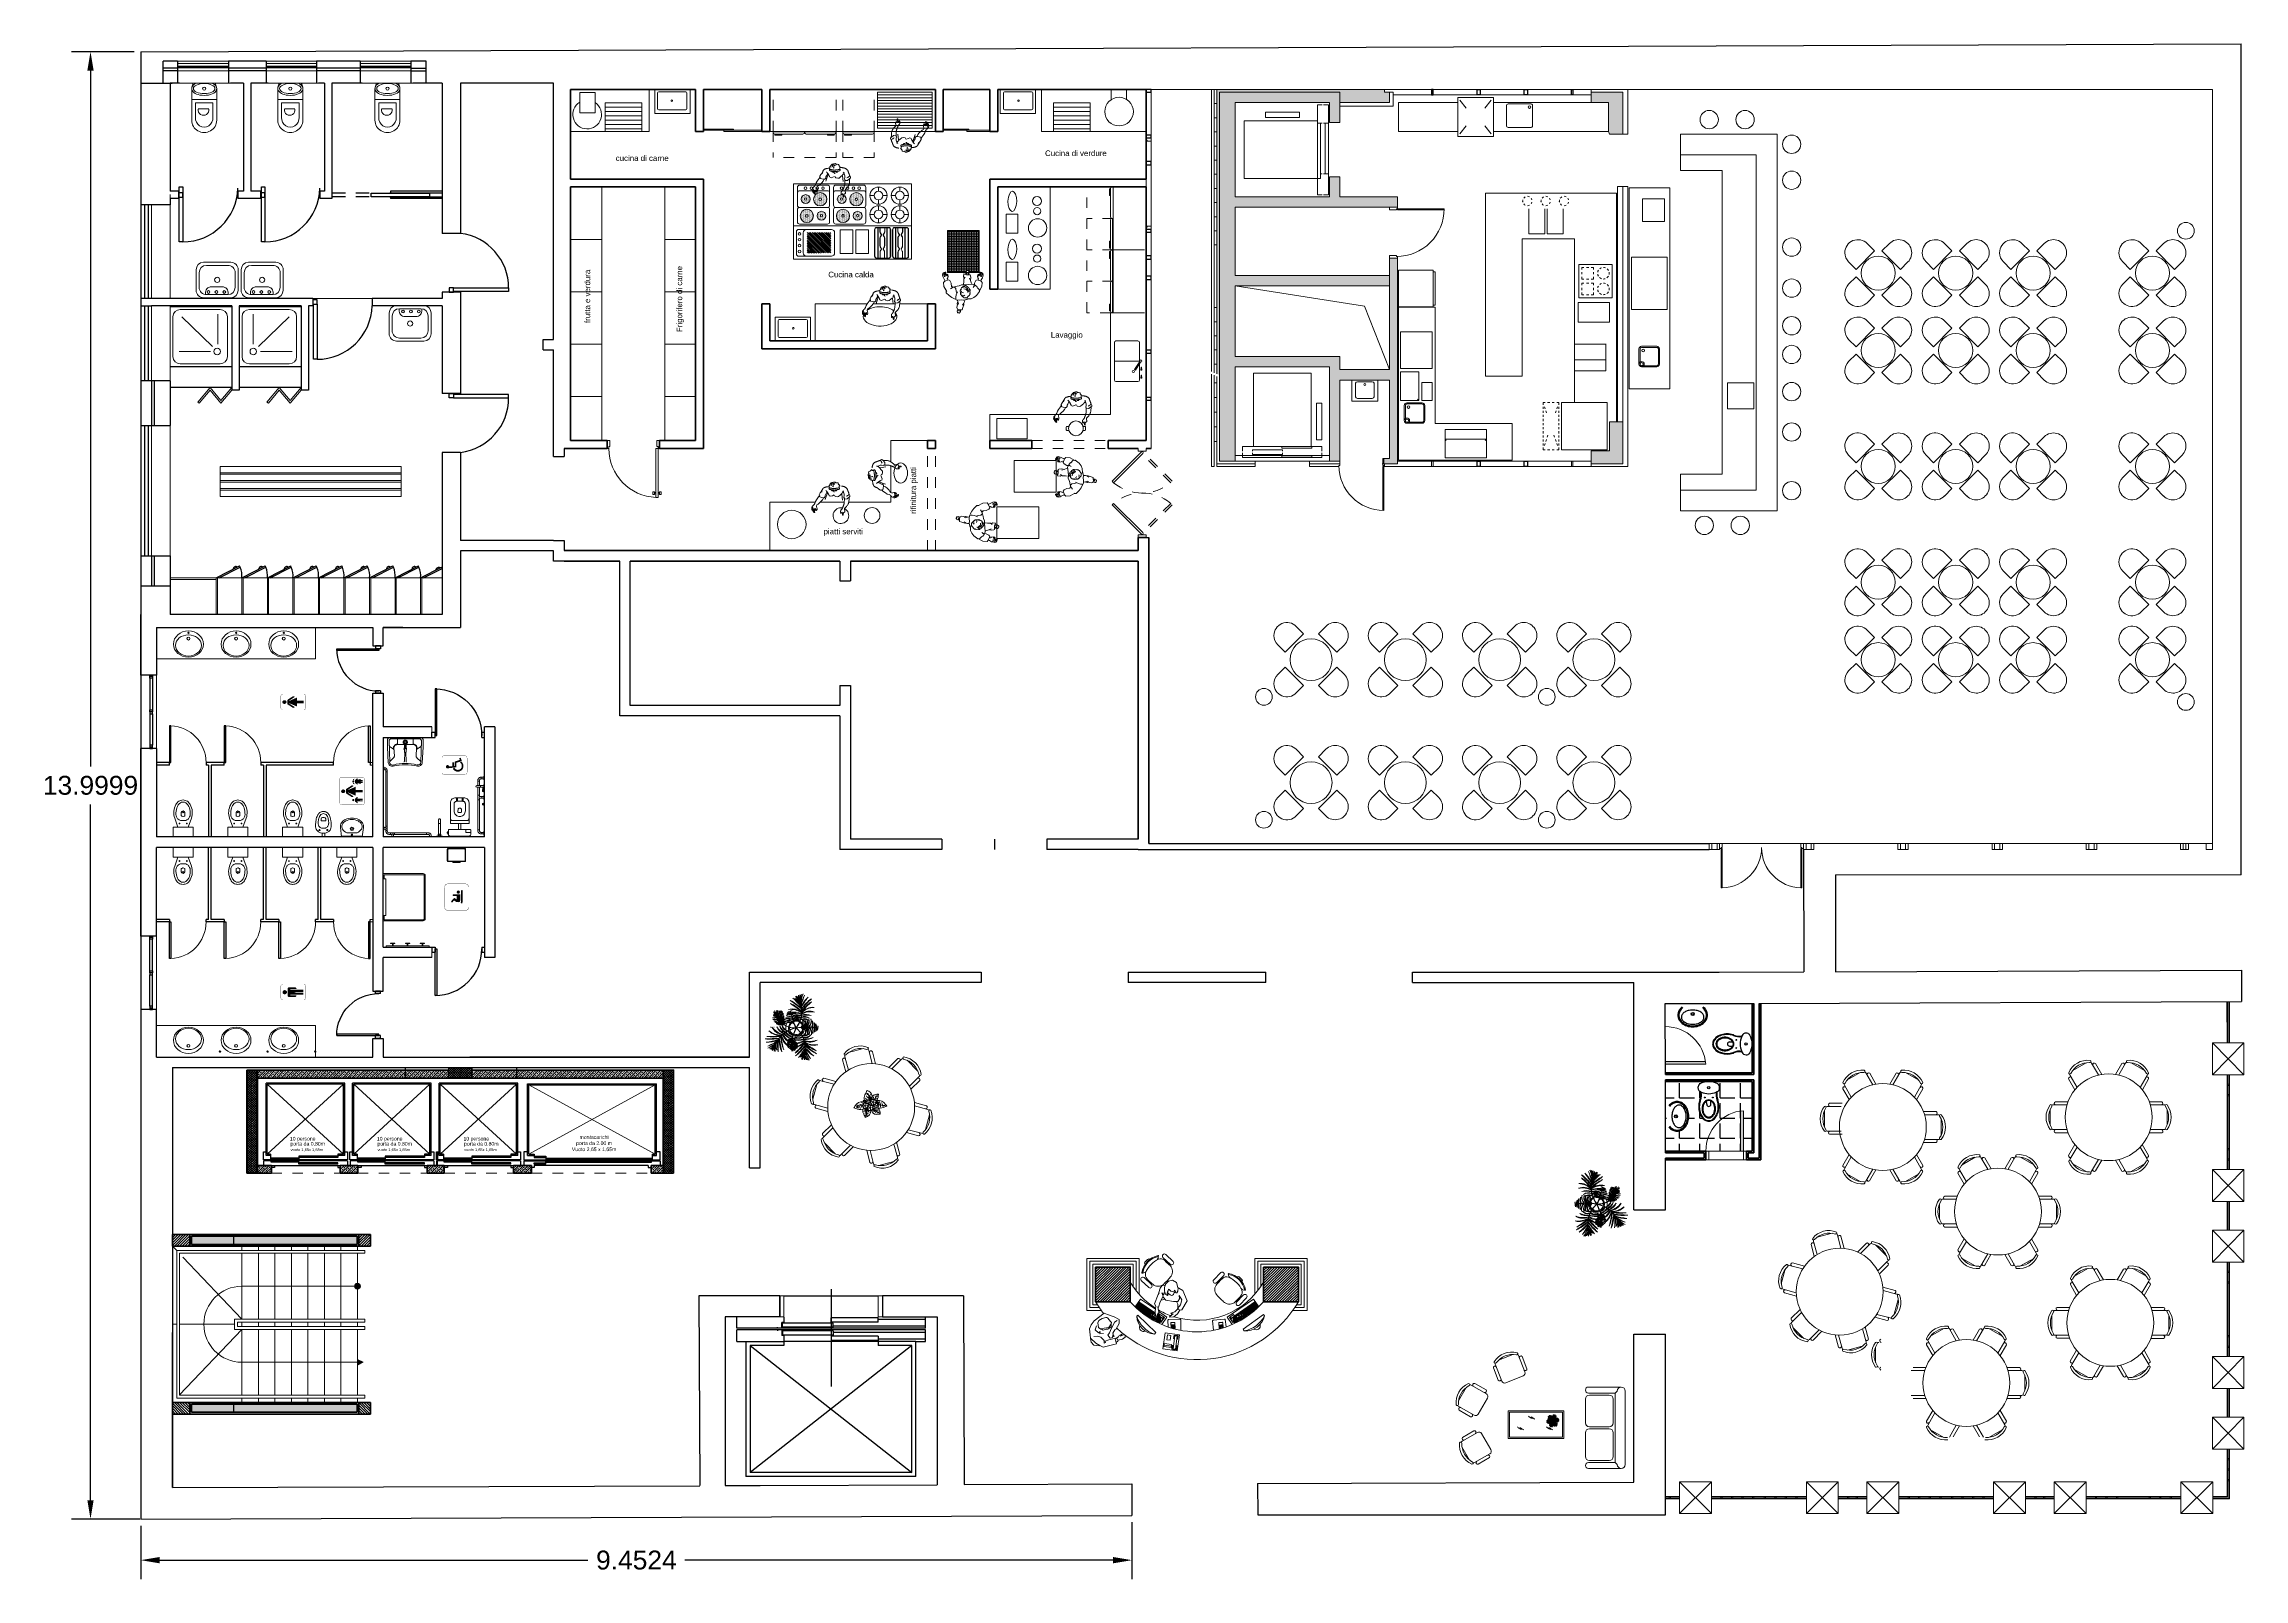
# Model space of a CAD drawing. Header units: inches. Extents: x -2770 to 3095, y -2847 to 3009.
# Drawn here: x 37.07 to 58.06, y 100.81 to 115.45 of the extents above; entities that cross this region are included whole.
import ezdxf

# ---------------------------------------------------------------- set-up
doc = ezdxf.new("R2010")
doc.units = ezdxf.units.IN
doc.header["$LTSCALE"] = 0.1
doc.header["$MEASUREMENT"] = 0
for name, pattern in [('DASHED', [0.75, 0.5, -0.25]), ('HIDDEN', [0.375, 0.25, -0.125]), ('HIDDEN2', [0.1875, 0.125, -0.0625]), ('TRATTEGGIATA2', [9.525, 6.35, -3.175])]:
    doc.linetypes.add(name, pattern=pattern)
for name, color, linetype, lineweight in [('ARREDI attrezzature - furniture', 175, 'Continuous', 9), ('MURATURA sezioni - section wall', 7, 'Continuous', 40), ('MURATURA sezioni - section_wall', 7, 'Continuous', 40), ('PILASTRI struttura - structure', 7, 'Continuous', 13), ('PORTE finestre - doors windows', 252, 'Continuous', 5), ('PROIEZIONI - projections', 145, 'Continuous', 13), ('PROIEZIONI finissime - fine line', 251, 'Continuous', 15), ('PROIEZIONI finissime - fine lines', 251, 'Continuous', 9), ('PROIEZIONI tratteggiate - dashed', 1, 'TRATTEGGIATA2', 9), ('PROIEZIONI_projections', 145, 'Continuous', 13), ('SEZIONI medie - small section', 2, 'Continuous', 25), ('SIMBOLI bagno MF - bathroom symbols', 7, 'Continuous', 9), ('TRATTEGGIO - hatch', 252, 'Continuous', 5), ('www.archweb.com', 2, 'Continuous', 5)]:
    doc.layers.add(name, color=color, linetype=linetype, lineweight=lineweight)
for name, color, linetype in [('ARREDI igienici - bathroom', 173, 'Continuous'), ('ascensore', 252, 'Continuous'), ('ASCENSORE - elevator', 252, 'Continuous'), ('MURATURA sezioni - wall sections', 7, 'Continuous'), ('PAVIMENTAZIONI - flooring', 250, 'Continuous'), ('PORTE - doors', 2, 'Continuous'), ('PROIEZIONI tratteggiate  - dashed', 1, 'TRATTEGGIATA2'), ('PROIEZIONI_finissime', 251, 'Continuous'), ('SCRITTE - txt', 252, 'Continuous'), ('SEZIONI medie - small sections', 2, 'Continuous'), ('STRUTTURA - structure', 7, 'Continuous')]:
    doc.layers.add(name, color=color, linetype=linetype)
for name, color, linetype, lineweight, true_color in [('MURATURA tratteggi - hatch walls', 7, 'Continuous', 40, 0xa8a8a8), ('MURATURE tratteggi - wall hatch', 7, 'Continuous', 18, 0x949494), ('VERDE giardino - trees garden', 7, 'Continuous', 13, 0x317e30)]:
    doc.layers.add(name, color=color, linetype=linetype, lineweight=lineweight, true_color=true_color)
doc.layers.add('VETRATE sezioni - windows sections', color=7, linetype='Continuous', true_color=0x4d79ff)
doc.styles.get("Standard").update_dxf_attribs({"font": 'Arial.ttf'})
doc.styles.add('style1', font='Arial.ttf')
doc.dimstyles.get("Standard").update_dxf_attribs({"dimtxt": 0.18, "dimasz": 0.18, "dimexe": 0.18, "dimexo": 0.0625, "dimgap": 0.09, "dimtad": 0, "dimtih": 1, "dimtoh": 1, "dimdec": 4, "dimzin": 0, "dimdsep": 46, "dimtxsty": 'Standard', "dimcen": 0.09, "dimadec": 0, "dimazin": 0, "dimtfac": 1, "dimtdec": 4, "dimtofl": 0, "dimtmove": 0, "dimatfit": 3, "dimfxl": 1, "dimtolj": 1, "dimtzin": 0, "dimarcsym": 0})
pattern_1 = [(45, (33.167963, 93.9435), (-0.012404598, 0.012404598), [])]
pattern_2 = [(225, (14499.240285, -21594.587697), (0.022450640303, -0.022450640303), []), (225, (14499.217835, -21594.587697), (0.022450640303, -0.022450640303), [0.015875, -0.0079375])]
pattern_3 = [(225, (-130.096253, 15.494204), (0.0224506403, -0.0224506403), []), (225, (-130.118704, 15.494204), (0.0224506403, -0.0224506403), [0.015875, -0.0079375])]

# ---------------------------------------------------------------- blocks, each defined once
blk = doc.blocks.new('*D2')
at = {"color": 0, "lineweight": -2, "transparency": 16777216}
for p, q in [((47.45, 101.351), (47.45, 100.807)), ((37.997, 101.316), (37.997, 100.807)), ((38.177, 100.987), (42.26, 100.987)), ((47.27, 100.987), (43.187, 100.987))]:
    blk.add_line(p, q, dxfattribs=at)
at = {"color": 0, "transparency": 16777216}
for points in [[(38.177, 101.017), (38.177, 100.957), (37.997, 100.987)], [(47.27, 101.017), (47.27, 100.957), (47.45, 100.987)]]:
    blk.add_solid(points, dxfattribs=at)
at = {"layer": 'Defpoints', "color": 0, "transparency": 16777216}
for p in [(37.997, 101.379), (47.45, 101.414), (47.45, 100.987)]:
    blk.add_point(p, dxfattribs=at)
at = {"color": 0, "transparency": 16777216, "insert": (42.724, 100.987), "char_height": 0.18, "attachment_point": 5}
blk.add_mtext('\\A1;9.4524', dxfattribs=at)
blk = doc.blocks.new('*D3')
at = {"color": 0, "lineweight": -2, "transparency": 16777216}
for p, q in [((37.935, 115.379), (37.338, 115.379)), ((37.518, 115.199), (37.518, 108.561)), ((37.518, 101.559), (37.518, 108.197)), ((37.987, 101.379), (37.338, 101.379))]:
    blk.add_line(p, q, dxfattribs=at)
at = {"color": 0, "transparency": 16777216}
for points in [[(37.488, 115.199), (37.548, 115.199), (37.518, 115.379)], [(37.488, 101.559), (37.548, 101.559), (37.518, 101.379)]]:
    blk.add_solid(points, dxfattribs=at)
at = {"layer": 'Defpoints', "color": 0, "transparency": 16777216}
for p in [(37.997, 115.379), (37.518, 101.379), (38.05, 101.379)]:
    blk.add_point(p, dxfattribs=at)
at = {"color": 0, "transparency": 16777216, "insert": (37.518, 108.379), "char_height": 0.18, "attachment_point": 5}
blk.add_mtext('\\A1;13.9999', dxfattribs=at)
blk = doc.blocks.new('A$C57B05513')
for p, q in [((-0.499, 0.48), (-0.504, 0.405)), ((-0.499, 0.48), (-0.476, 0.535)), ((-0.476, 0.535), (-0.441, 0.584)), ((-0.474, 0.402), (-0.452, 0.426)), ((-0.46, 0.42), (-0.451, 0.43)), ((-0.451, 0.43), (-0.441, 0.442)), ((-0.441, 0.584), (-0.364, 0.643)), ((-0.441, 0.442), (-0.411, 0.461)), ((-0.411, 0.461), (-0.401, 0.452)), ((-0.405, 0.457), (-0.386, 0.461)), ((-0.386, 0.461), (-0.369, 0.459)), ((-0.379, 0.418), (-0.362, 0.426)), ((-0.369, 0.459), (-0.352, 0.462)), ((-0.364, 0.643), (-0.321, 0.636)), ((-0.362, 0.426), (-0.351, 0.44)), ((-0.361, 0.632), (-0.268, 0.683)), ((-0.358, 0.452), (-0.344, 0.462)), ((-0.344, 0.462), (-0.329, 0.464)), ((-0.34, 0.431), (-0.331, 0.435)), ((-0.331, 0.435), (-0.316, 0.449)), ((-0.321, 0.456), (-0.33, 0.463)), ((-0.321, 0.636), (-0.283, 0.593)), ((-0.316, 0.449), (-0.321, 0.456)), ((-0.297, 0.444), (-0.31, 0.452)), ((-0.305, 0.414), (-0.293, 0.428)), ((-0.293, 0.428), (-0.297, 0.444)), ((-0.285, 0.425), (-0.291, 0.43)), ((-0.251, 0.541), (-0.285, 0.52)), ((-0.28, 0.421), (-0.285, 0.425)), ((-0.276, 0.417), (-0.28, 0.421)), ((-0.242, 0.555), (-0.274, 0.594)), ((-0.204, 0.542), (-0.271, 0.54)), ((-0.268, 0.683), (-0.187, 0.693)), ((-0.22, 0.505), (-0.242, 0.555)), ((-0.235, 0.339), (-0.228, 0.421)), ((-0.228, 0.421), (-0.22, 0.505)), ((-0.21, 0.487), (-0.152, 0.466)), ((-0.154, 0.568), (-0.204, 0.542)), ((-0.187, 0.693), (-0.164, 0.669)), ((-0.164, 0.669), (-0.154, 0.667)), ((-0.164, 0.669), (-0.136, 0.595)), ((-0.154, 0.667), (-0.139, 0.672)), ((-0.136, 0.595), (-0.154, 0.568)), ((-0.152, 0.466), (-0.108, 0.449)), ((-0.122, 0.621), (-0.143, 0.613)), ((-0.137, 0.675), (-0.099, 0.695)), ((-0.137, 0.47), (-0.103, 0.475)), ((-0.099, 0.608), (-0.122, 0.621)), ((-0.103, 0.475), (-0.054, 0.468)), ((-0.099, 0.695), (-0.076, 0.701)), ((-0.068, 0.601), (-0.099, 0.608)), ((-0.058, 0.685), (-0.081, 0.676)), ((-0.076, 0.701), (-0.047, 0.709)), ((-0.037, 0.674), (-0.074, 0.66)), ((-0.058, 0.631), (-0.069, 0.623)), ((-0.069, 0.623), (-0.055, 0.62)), ((-0.041, 0.611), (-0.068, 0.601)), ((-0.03, 0.658), (-0.059, 0.648)), ((-0.031, 0.695), (-0.058, 0.685)), ((-0.051, 0.635), (-0.058, 0.631)), ((-0.055, 0.62), (-0.03, 0.625)), ((-0.054, 0.468), (-0.041, 0.461)), ((-0.029, 0.644), (-0.051, 0.635)), ((-0.047, 0.709), (-0.019, 0.705)), ((-0.03, 0.625), (-0.041, 0.611)), ((-0.041, 0.461), (-0.041, 0.391)), ((-0.041, 0.436), (-0.024, 0.438)), ((-0.034, 0.422), (-0.04, 0.421)), ((-0.011, 0.68), (-0.037, 0.674)), ((-0.016, 0.427), (-0.034, 0.422)), ((-0.01, 0.693), (-0.031, 0.695)), ((-0.008, 0.663), (-0.03, 0.658)), ((0, 0.646), (-0.029, 0.644)), ((-0.024, 0.438), (-0.009, 0.44)), ((-0.019, 0.705), (-0.014, 0.699)), ((-0.008, 0.426), (-0.016, 0.427)), ((-0.013, 0.699), (0.001, 0.677)), ((0.003, 0.672), (-0.011, 0.68)), ((-0.009, 0.44), (0.016, 0.441)), ((0.007, 0.654), (-0.008, 0.663)), ((-0.006, 0.415), (-0.008, 0.426)), ((0.009, 0.656), (0, 0.646)), ((0.001, 0.677), (0.008, 0.662)), ((0.008, 0.662), (0.009, 0.656)), ((0.016, 0.441), (0.03, 0.431)), ((0.03, 0.431), (0.038, 0.417)), ((-0.774, 0.253), (-0.768, 0.258)), ((-0.767, 0.223), (-0.774, 0.253)), ((-0.768, 0.258), (-0.761, 0.271)), ((-0.766, 0.237), (-0.768, 0.258)), ((-0.76, 0.222), (-0.767, 0.223)), ((-0.757, 0.218), (-0.766, 0.237)), ((-0.761, 0.271), (-0.746, 0.279)), ((-0.74, 0.215), (-0.757, 0.218)), ((-0.746, 0.279), (-0.722, 0.28)), ((-0.72, 0.219), (-0.74, 0.215)), ((-0.734, 0.263), (-0.727, 0.279)), ((-0.731, 0.246), (-0.734, 0.263)), ((-0.727, 0.234), (-0.731, 0.246)), ((-0.727, 0.279), (-0.72, 0.278)), ((-0.718, 0.221), (-0.727, 0.234)), ((-0.711, 0.278), (-0.724, 0.275)), ((-0.704, 0.231), (-0.719, 0.227)), ((-0.711, 0.255), (-0.709, 0.287)), ((-0.699, 0.218), (-0.711, 0.255)), ((-0.71, 0.308), (-0.669, 0.321)), ((-0.709, 0.287), (-0.71, 0.308)), ((-0.667, 0.21), (-0.699, 0.218)), ((-0.669, 0.321), (-0.613, 0.341)), ((-0.637, 0.213), (-0.667, 0.21)), ((-0.61, 0.22), (-0.637, 0.213)), ((-0.623, 0.319), (-0.585, 0.339)), ((-0.596, 0.215), (-0.618, 0.233)), ((-0.613, 0.341), (-0.602, 0.341)), ((-0.559, 0.227), (-0.6, 0.24)), ((-0.565, 0.223), (-0.596, 0.215)), ((-0.585, 0.339), (-0.56, 0.351)), ((-0.56, 0.351), (-0.534, 0.346)), ((-0.525, 0.22), (-0.559, 0.227)), ((-0.505, 0.418), (-0.525, 0.35)), ((-0.525, 0.35), (-0.52, 0.301)), ((-0.52, 0.301), (-0.525, 0.257)), ((-0.525, 0.257), (-0.521, 0.193)), ((-0.517, 0.186), (-0.469, 0.186)), ((-0.504, 0.405), (-0.513, 0.379)), ((-0.507, 0.173), (-0.476, 0.111)), ((-0.483, 0.391), (-0.474, 0.402)), ((-0.477, 0.377), (-0.483, 0.391)), ((-0.482, 0.384), (-0.482, 0.345)), ((-0.482, 0.345), (-0.467, 0.327)), ((-0.476, 0.111), (-0.441, 0.061)), ((-0.469, 0.186), (-0.425, 0.196)), ((-0.468, 0.334), (-0.451, 0.309)), ((-0.451, 0.309), (-0.413, 0.28)), ((-0.442, 0.339), (-0.433, 0.358)), ((-0.433, 0.314), (-0.442, 0.339)), ((-0.441, 0.061), (-0.384, 0.006)), ((-0.425, 0.196), (-0.369, 0.22)), ((-0.413, 0.28), (-0.399, 0.281)), ((-0.403, 0.289), (-0.388, 0.277)), ((-0.393, 0.209), (-0.355, 0.196)), ((-0.379, 0.303), (-0.388, 0.332)), ((-0.388, 0.277), (-0.35, 0.271)), ((-0.384, 0.006), (-0.345, 0.005)), ((-0.352, 0.29), (-0.379, 0.303)), ((-0.327, 0.41), (-0.371, 0.418)), ((-0.361, 0.014), (-0.268, -0.037)), ((-0.355, 0.196), (-0.308, 0.187)), ((-0.35, 0.416), (-0.325, 0.411)), ((-0.35, 0.271), (-0.329, 0.277)), ((-0.349, 0.414), (-0.331, 0.394)), ((-0.332, 0.289), (-0.31, 0.288)), ((-0.331, 0.394), (-0.314, 0.38)), ((-0.329, 0.277), (-0.318, 0.288)), ((-0.292, 0.39), (-0.327, 0.41)), ((-0.325, 0.411), (-0.305, 0.414)), ((-0.314, 0.38), (-0.309, 0.341)), ((-0.313, 0.086), (-0.278, 0.136)), ((-0.31, 0.288), (-0.288, 0.299)), ((-0.308, 0.187), (-0.295, 0.192)), ((-0.297, 0.182), (-0.277, 0.165)), ((-0.278, 0.375), (-0.292, 0.39)), ((-0.288, 0.299), (-0.283, 0.318)), ((-0.285, 0.304), (-0.278, 0.313)), ((-0.251, 0.105), (-0.285, 0.126)), ((-0.283, 0.318), (-0.272, 0.358)), ((-0.272, 0.358), (-0.278, 0.375)), ((-0.278, 0.313), (-0.273, 0.321)), ((-0.278, 0.136), (-0.276, 0.164)), ((-0.277, 0.165), (-0.272, 0.161)), ((-0.273, 0.413), (-0.276, 0.417)), ((-0.27, 0.409), (-0.273, 0.413)), ((-0.273, 0.321), (-0.269, 0.327)), ((-0.272, 0.161), (-0.261, 0.212)), ((-0.204, 0.103), (-0.271, 0.105)), ((-0.267, 0.406), (-0.27, 0.409)), ((-0.269, 0.327), (-0.265, 0.333)), ((-0.265, 0.403), (-0.267, 0.406)), ((-0.263, 0.4), (-0.265, 0.403)), ((-0.265, 0.333), (-0.263, 0.337)), ((-0.261, 0.398), (-0.263, 0.4)), ((-0.263, 0.337), (-0.261, 0.341)), ((-0.26, 0.395), (-0.261, 0.398)), ((-0.261, 0.341), (-0.259, 0.345)), ((-0.261, 0.212), (-0.251, 0.253)), ((-0.259, 0.393), (-0.26, 0.395)), ((-0.257, 0.391), (-0.259, 0.393)), ((-0.259, 0.345), (-0.258, 0.347)), ((-0.258, 0.347), (-0.257, 0.35)), ((-0.256, 0.389), (-0.257, 0.391)), ((-0.257, 0.352), (-0.256, 0.354)), ((-0.257, 0.35), (-0.257, 0.352)), ((-0.255, 0.387), (-0.256, 0.389)), ((-0.256, 0.354), (-0.255, 0.355)), ((-0.254, 0.385), (-0.255, 0.387)), ((-0.255, 0.357), (-0.254, 0.358)), ((-0.255, 0.355), (-0.255, 0.357)), ((-0.253, 0.384), (-0.254, 0.385)), ((-0.254, 0.358), (-0.254, 0.359)), ((-0.254, 0.359), (-0.253, 0.359)), ((-0.251, 0.383), (-0.253, 0.384)), ((-0.253, 0.359), (-0.252, 0.36)), ((-0.252, 0.36), (-0.251, 0.361)), ((-0.25, 0.381), (-0.251, 0.383)), ((-0.251, 0.361), (-0.25, 0.361)), ((-0.251, 0.253), (-0.234, 0.299)), ((-0.248, 0.38), (-0.25, 0.381)), ((-0.25, 0.361), (-0.249, 0.362)), ((-0.249, 0.362), (-0.248, 0.362)), ((-0.247, 0.38), (-0.248, 0.38)), ((-0.248, 0.362), (-0.246, 0.362)), ((-0.246, 0.379), (-0.247, 0.38)), ((-0.244, 0.378), (-0.246, 0.379)), ((-0.246, 0.362), (-0.245, 0.363)), ((-0.245, 0.363), (-0.244, 0.363)), ((-0.243, 0.377), (-0.244, 0.378)), ((-0.244, 0.363), (-0.243, 0.364)), ((-0.242, 0.376), (-0.243, 0.377)), ((-0.243, 0.364), (-0.242, 0.365)), ((-0.241, 0.376), (-0.242, 0.376)), ((-0.242, 0.365), (-0.241, 0.366)), ((-0.24, 0.375), (-0.241, 0.376)), ((-0.241, 0.366), (-0.24, 0.367)), ((-0.241, 0.366), (-0.241, 0.366)), ((-0.239, 0.374), (-0.24, 0.375)), ((-0.24, 0.367), (-0.239, 0.368)), ((-0.239, 0.373), (-0.239, 0.374)), ((-0.239, 0.372), (-0.239, 0.373)), ((-0.239, 0.373), (-0.239, 0.373)), ((-0.239, 0.371), (-0.239, 0.372)), ((-0.239, 0.37), (-0.239, 0.371)), ((-0.239, 0.369), (-0.239, 0.37)), ((-0.239, 0.368), (-0.239, 0.369)), ((-0.234, 0.299), (-0.235, 0.339)), ((-0.22, 0.335), (-0.18, 0.339)), ((-0.154, 0.077), (-0.204, 0.103)), ((-0.18, 0.339), (-0.123, 0.344)), ((-0.164, -0.023), (-0.136, 0.051)), ((-0.136, 0.051), (-0.154, 0.077)), ((-0.122, 0.024), (-0.143, 0.033)), ((-0.123, 0.344), (-0.086, 0.37)), ((-0.099, 0.038), (-0.122, 0.024)), ((-0.082, 0.334), (-0.105, 0.353)), ((-0.068, 0.045), (-0.099, 0.038)), ((-0.026, 0.34), (-0.082, 0.334)), ((-0.069, 0.023), (-0.055, 0.025)), ((-0.058, 0.014), (-0.069, 0.023)), ((-0.041, 0.034), (-0.068, 0.045)), ((-0.051, 0.011), (-0.058, 0.014)), ((-0.055, 0.025), (-0.03, 0.021)), ((-0.029, 0.001), (-0.051, 0.011)), ((-0.041, 0.391), (-0.026, 0.34)), ((-0.03, 0.021), (-0.041, 0.034)), ((-0.04, 0.387), (-0.026, 0.39)), ((-0.008, 0.371), (-0.032, 0.364)), ((0, 0), (-0.029, 0.001)), ((-0.026, 0.39), (-0.012, 0.392)), ((-0.012, 0.392), (-0.005, 0.4)), ((0.009, 0.376), (-0.008, 0.371)), ((-0.005, 0.4), (-0.006, 0.415)), ((0.009, -0.01), (0, 0)), ((0.023, 0.383), (0.009, 0.376)), ((0.036, 0.4), (0.023, 0.383)), ((0.038, 0.417), (0.036, 0.4)), ((-0.268, -0.037), (-0.187, -0.047)), ((-0.187, -0.047), (-0.164, -0.023)), ((-0.164, -0.024), (-0.154, -0.021)), ((-0.154, -0.021), (-0.139, -0.026)), ((-0.137, -0.03), (-0.099, -0.049)), ((-0.099, -0.049), (-0.076, -0.056)), ((-0.058, -0.039), (-0.081, -0.03)), ((-0.076, -0.056), (-0.047, -0.063)), ((-0.037, -0.029), (-0.074, -0.014)), ((-0.03, -0.013), (-0.059, -0.002)), ((-0.031, -0.05), (-0.058, -0.039)), ((-0.047, -0.063), (-0.019, -0.059)), ((-0.011, -0.035), (-0.037, -0.029)), ((-0.01, -0.047), (-0.031, -0.05)), ((-0.008, -0.017), (-0.03, -0.013)), ((-0.019, -0.059), (-0.014, -0.053)), ((-0.013, -0.053), (0.001, -0.031)), ((0.003, -0.026), (-0.011, -0.035)), ((0.007, -0.009), (-0.008, -0.017)), ((0.001, -0.031), (0.008, -0.016)), ((0.008, -0.016), (0.009, -0.01))]:
    blk.add_line(p, q)
blk = doc.blocks.new('*X5')
at = {"color": 0}
for p, q in [((105.514, 122.495), (105.638, 122.619)), ((105.514, 122.506), (105.627, 122.619)), ((105.514, 122.516), (105.617, 122.619)), ((105.514, 122.527), (105.606, 122.619)), ((105.514, 122.538), (105.595, 122.619)), ((105.514, 122.548), (105.585, 122.619)), ((105.514, 122.559), (105.574, 122.619)), ((105.514, 122.569), (105.564, 122.619)), ((105.514, 122.58), (105.553, 122.619)), ((105.514, 122.591), (105.542, 122.619)), ((105.514, 122.601), (105.532, 122.619)), ((105.514, 122.612), (105.521, 122.619)), ((105.525, 122.495), (105.648, 122.619)), ((105.535, 122.495), (105.658, 122.618)), ((105.546, 122.495), (105.658, 122.607)), ((105.556, 122.495), (105.658, 122.596)), ((105.566, 122.495), (105.658, 122.586)), ((105.577, 122.494), (105.658, 122.575)), ((105.587, 122.494), (105.658, 122.565)), ((105.598, 122.494), (105.658, 122.554)), ((105.608, 122.494), (105.658, 122.543)), ((105.619, 122.494), (105.658, 122.533)), ((105.629, 122.493), (105.658, 122.522)), ((105.639, 122.493), (105.658, 122.512)), ((105.65, 122.493), (105.658, 122.501))]:
    blk.add_line(p, q, dxfattribs=at)
blk = doc.blocks.new('*X6')
at = {"color": 0}
for p, q in [((105.741, 122.794), (105.741, 122.794)), ((105.745, 122.803), (105.745, 122.803)), ((105.75, 122.812), (105.75, 122.812)), ((105.75, 122.794), (105.75, 122.794)), ((105.755, 122.822), (105.755, 122.822)), ((105.755, 122.803), (105.755, 122.803)), ((105.759, 122.831), (105.759, 122.831)), ((105.759, 122.812), (105.759, 122.812)), ((105.759, 122.794), (105.759, 122.794)), ((105.764, 122.841), (105.764, 122.841)), ((105.764, 122.822), (105.764, 122.822)), ((105.764, 122.803), (105.764, 122.803)), ((105.769, 122.831), (105.769, 122.831)), ((105.769, 122.812), (105.769, 122.812)), ((105.769, 122.794), (105.769, 122.794)), ((105.773, 122.841), (105.773, 122.841)), ((105.773, 122.822), (105.773, 122.822)), ((105.773, 122.803), (105.773, 122.803)), ((105.778, 122.85), (105.778, 122.85)), ((105.778, 122.831), (105.778, 122.831)), ((105.778, 122.812), (105.778, 122.812)), ((105.778, 122.794), (105.778, 122.794)), ((105.783, 122.841), (105.783, 122.841)), ((105.783, 122.822), (105.783, 122.822)), ((105.783, 122.803), (105.783, 122.803)), ((105.787, 122.85), (105.787, 122.85)), ((105.787, 122.831), (105.787, 122.831)), ((105.787, 122.812), (105.787, 122.812)), ((105.787, 122.794), (105.787, 122.794)), ((105.792, 122.841), (105.792, 122.841)), ((105.792, 122.822), (105.792, 122.822)), ((105.792, 122.803), (105.792, 122.803)), ((105.797, 122.85), (105.797, 122.85)), ((105.797, 122.831), (105.797, 122.831)), ((105.797, 122.812), (105.797, 122.812)), ((105.797, 122.794), (105.797, 122.794)), ((105.802, 122.841), (105.802, 122.841)), ((105.802, 122.822), (105.802, 122.822)), ((105.802, 122.803), (105.802, 122.803)), ((105.806, 122.85), (105.806, 122.85)), ((105.806, 122.831), (105.806, 122.831)), ((105.806, 122.812), (105.806, 122.812)), ((105.806, 122.794), (105.806, 122.794)), ((105.811, 122.859), (105.811, 122.859)), ((105.811, 122.841), (105.811, 122.841)), ((105.811, 122.822), (105.811, 122.822)), ((105.811, 122.803), (105.811, 122.803)), ((105.816, 122.85), (105.816, 122.85)), ((105.816, 122.831), (105.816, 122.831)), ((105.816, 122.812), (105.816, 122.812)), ((105.816, 122.794), (105.816, 122.794)), ((105.82, 122.859), (105.82, 122.859)), ((105.82, 122.841), (105.82, 122.841)), ((105.82, 122.822), (105.82, 122.822)), ((105.82, 122.803), (105.82, 122.803)), ((105.825, 122.85), (105.825, 122.85)), ((105.825, 122.831), (105.825, 122.831)), ((105.825, 122.812), (105.825, 122.812)), ((105.825, 122.794), (105.825, 122.794)), ((105.83, 122.859), (105.83, 122.859)), ((105.83, 122.841), (105.83, 122.841)), ((105.83, 122.822), (105.83, 122.822)), ((105.83, 122.803), (105.83, 122.803)), ((105.834, 122.85), (105.834, 122.85)), ((105.834, 122.831), (105.834, 122.831)), ((105.834, 122.812), (105.834, 122.812)), ((105.834, 122.794), (105.834, 122.794)), ((105.839, 122.859), (105.839, 122.859)), ((105.839, 122.841), (105.839, 122.841)), ((105.839, 122.822), (105.839, 122.822)), ((105.839, 122.803), (105.839, 122.803)), ((105.844, 122.85), (105.844, 122.85)), ((105.844, 122.831), (105.844, 122.831)), ((105.844, 122.812), (105.844, 122.812)), ((105.844, 122.794), (105.844, 122.794)), ((105.848, 122.841), (105.848, 122.841)), ((105.848, 122.822), (105.848, 122.822)), ((105.848, 122.803), (105.848, 122.803)), ((105.853, 122.85), (105.853, 122.85)), ((105.853, 122.831), (105.853, 122.831)), ((105.853, 122.812), (105.853, 122.812)), ((105.853, 122.794), (105.853, 122.794)), ((105.858, 122.841), (105.858, 122.841)), ((105.858, 122.822), (105.858, 122.822)), ((105.858, 122.803), (105.858, 122.803)), ((105.862, 122.85), (105.862, 122.85)), ((105.862, 122.831), (105.862, 122.831)), ((105.862, 122.812), (105.862, 122.812)), ((105.862, 122.794), (105.862, 122.794)), ((105.867, 122.841), (105.867, 122.841)), ((105.867, 122.822), (105.867, 122.822)), ((105.867, 122.803), (105.867, 122.803)), ((105.872, 122.831), (105.872, 122.831)), ((105.872, 122.812), (105.872, 122.812)), ((105.872, 122.794), (105.872, 122.794)), ((105.877, 122.841), (105.877, 122.841)), ((105.877, 122.822), (105.877, 122.822)), ((105.877, 122.803), (105.877, 122.803)), ((105.881, 122.831), (105.881, 122.831)), ((105.881, 122.812), (105.881, 122.812)), ((105.881, 122.794), (105.881, 122.794)), ((105.886, 122.822), (105.886, 122.822)), ((105.886, 122.803), (105.886, 122.803)), ((105.891, 122.812), (105.891, 122.812)), ((105.891, 122.794), (105.891, 122.794)), ((105.895, 122.822), (105.895, 122.822)), ((105.895, 122.803), (105.895, 122.803)), ((105.9, 122.812), (105.9, 122.812)), ((105.9, 122.794), (105.9, 122.794)), ((105.905, 122.803), (105.905, 122.803)), ((105.731, 122.775), (105.731, 122.775)), ((105.736, 122.784), (105.736, 122.784)), ((105.736, 122.766), (105.736, 122.766)), ((105.736, 122.747), (105.736, 122.747)), ((105.741, 122.775), (105.741, 122.775)), ((105.741, 122.756), (105.741, 122.756)), ((105.741, 122.737), (105.741, 122.737)), ((105.745, 122.784), (105.745, 122.784)), ((105.745, 122.766), (105.745, 122.766)), ((105.745, 122.747), (105.745, 122.747)), ((105.745, 122.728), (105.745, 122.728)), ((105.75, 122.775), (105.75, 122.775)), ((105.75, 122.756), (105.75, 122.756)), ((105.75, 122.737), (105.75, 122.737)), ((105.75, 122.719), (105.75, 122.719)), ((105.755, 122.784), (105.755, 122.784)), ((105.755, 122.766), (105.755, 122.766)), ((105.755, 122.747), (105.755, 122.747)), ((105.755, 122.728), (105.755, 122.728)), ((105.755, 122.709), (105.755, 122.709)), ((105.759, 122.775), (105.759, 122.775)), ((105.759, 122.756), (105.759, 122.756)), ((105.759, 122.737), (105.759, 122.737)), ((105.759, 122.719), (105.759, 122.719)), ((105.764, 122.784), (105.764, 122.784)), ((105.764, 122.766), (105.764, 122.766)), ((105.764, 122.747), (105.764, 122.747)), ((105.764, 122.728), (105.764, 122.728)), ((105.764, 122.709), (105.764, 122.709)), ((105.769, 122.775), (105.769, 122.775)), ((105.769, 122.756), (105.769, 122.756)), ((105.769, 122.737), (105.769, 122.737)), ((105.769, 122.719), (105.769, 122.719)), ((105.769, 122.7), (105.769, 122.7)), ((105.773, 122.784), (105.773, 122.784)), ((105.773, 122.766), (105.773, 122.766)), ((105.773, 122.747), (105.773, 122.747)), ((105.773, 122.728), (105.773, 122.728)), ((105.773, 122.709), (105.773, 122.709)), ((105.778, 122.775), (105.778, 122.775)), ((105.778, 122.756), (105.778, 122.756)), ((105.778, 122.737), (105.778, 122.737)), ((105.778, 122.719), (105.778, 122.719)), ((105.778, 122.7), (105.778, 122.7)), ((105.783, 122.784), (105.783, 122.784)), ((105.783, 122.766), (105.783, 122.766)), ((105.783, 122.747), (105.783, 122.747)), ((105.783, 122.728), (105.783, 122.728)), ((105.783, 122.709), (105.783, 122.709)), ((105.783, 122.691), (105.783, 122.691)), ((105.787, 122.775), (105.787, 122.775)), ((105.787, 122.756), (105.787, 122.756)), ((105.787, 122.737), (105.787, 122.737)), ((105.787, 122.719), (105.787, 122.719)), ((105.787, 122.7), (105.787, 122.7)), ((105.792, 122.784), (105.792, 122.784)), ((105.792, 122.766), (105.792, 122.766)), ((105.792, 122.747), (105.792, 122.747)), ((105.792, 122.728), (105.792, 122.728)), ((105.792, 122.709), (105.792, 122.709)), ((105.792, 122.691), (105.792, 122.691)), ((105.797, 122.775), (105.797, 122.775)), ((105.797, 122.756), (105.797, 122.756)), ((105.797, 122.737), (105.797, 122.737)), ((105.797, 122.719), (105.797, 122.719)), ((105.797, 122.7), (105.797, 122.7)), ((105.802, 122.784), (105.802, 122.784)), ((105.802, 122.766), (105.802, 122.766)), ((105.802, 122.747), (105.802, 122.747)), ((105.802, 122.728), (105.802, 122.728)), ((105.802, 122.709), (105.802, 122.709)), ((105.802, 122.691), (105.802, 122.691)), ((105.806, 122.756), (105.806, 122.756)), ((105.806, 122.737), (105.806, 122.737)), ((105.806, 122.719), (105.806, 122.719)), ((105.806, 122.7), (105.806, 122.7)), ((105.806, 122.681), (105.806, 122.681)), ((105.811, 122.747), (105.811, 122.747)), ((105.811, 122.728), (105.811, 122.728)), ((105.811, 122.709), (105.811, 122.709)), ((105.811, 122.691), (105.811, 122.691)), ((105.816, 122.737), (105.816, 122.737)), ((105.816, 122.719), (105.816, 122.719)), ((105.816, 122.7), (105.816, 122.7)), ((105.816, 122.681), (105.816, 122.681)), ((105.82, 122.747), (105.82, 122.747)), ((105.82, 122.728), (105.82, 122.728)), ((105.82, 122.709), (105.82, 122.709)), ((105.82, 122.691), (105.82, 122.691)), ((105.825, 122.737), (105.825, 122.737)), ((105.825, 122.719), (105.825, 122.719)), ((105.825, 122.7), (105.825, 122.7)), ((105.825, 122.681), (105.825, 122.681)), ((105.83, 122.747), (105.83, 122.747)), ((105.83, 122.728), (105.83, 122.728)), ((105.83, 122.709), (105.83, 122.709)), ((105.83, 122.691), (105.83, 122.691)), ((105.834, 122.756), (105.834, 122.756)), ((105.834, 122.737), (105.834, 122.737)), ((105.834, 122.719), (105.834, 122.719)), ((105.834, 122.7), (105.834, 122.7)), ((105.834, 122.681), (105.834, 122.681)), ((105.839, 122.784), (105.839, 122.784)), ((105.839, 122.766), (105.839, 122.766)), ((105.839, 122.747), (105.839, 122.747)), ((105.839, 122.728), (105.839, 122.728)), ((105.839, 122.709), (105.839, 122.709)), ((105.839, 122.691), (105.839, 122.691)), ((105.844, 122.775), (105.844, 122.775)), ((105.844, 122.756), (105.844, 122.756)), ((105.844, 122.737), (105.844, 122.737)), ((105.844, 122.719), (105.844, 122.719)), ((105.844, 122.7), (105.844, 122.7)), ((105.848, 122.784), (105.848, 122.784)), ((105.848, 122.766), (105.848, 122.766)), ((105.848, 122.747), (105.848, 122.747)), ((105.848, 122.728), (105.848, 122.728)), ((105.848, 122.709), (105.848, 122.709)), ((105.848, 122.691), (105.848, 122.691)), ((105.853, 122.775), (105.853, 122.775)), ((105.853, 122.756), (105.853, 122.756)), ((105.853, 122.737), (105.853, 122.737)), ((105.853, 122.719), (105.853, 122.719)), ((105.853, 122.7), (105.853, 122.7)), ((105.858, 122.784), (105.858, 122.784)), ((105.858, 122.766), (105.858, 122.766)), ((105.858, 122.747), (105.858, 122.747)), ((105.858, 122.728), (105.858, 122.728)), ((105.858, 122.709), (105.858, 122.709)), ((105.858, 122.691), (105.858, 122.691)), ((105.862, 122.775), (105.862, 122.775)), ((105.862, 122.756), (105.862, 122.756)), ((105.862, 122.737), (105.862, 122.737)), ((105.862, 122.719), (105.862, 122.719)), ((105.862, 122.7), (105.862, 122.7)), ((105.867, 122.784), (105.867, 122.784)), ((105.867, 122.766), (105.867, 122.766)), ((105.867, 122.747), (105.867, 122.747)), ((105.867, 122.728), (105.867, 122.728)), ((105.867, 122.709), (105.867, 122.709)), ((105.872, 122.775), (105.872, 122.775)), ((105.872, 122.756), (105.872, 122.756)), ((105.872, 122.737), (105.872, 122.737)), ((105.872, 122.719), (105.872, 122.719)), ((105.872, 122.7), (105.872, 122.7)), ((105.877, 122.784), (105.877, 122.784)), ((105.877, 122.766), (105.877, 122.766)), ((105.877, 122.747), (105.877, 122.747)), ((105.877, 122.728), (105.877, 122.728)), ((105.877, 122.709), (105.877, 122.709)), ((105.881, 122.775), (105.881, 122.775)), ((105.881, 122.756), (105.881, 122.756)), ((105.881, 122.737), (105.881, 122.737)), ((105.881, 122.719), (105.881, 122.719)), ((105.886, 122.784), (105.886, 122.784)), ((105.886, 122.766), (105.886, 122.766)), ((105.886, 122.747), (105.886, 122.747)), ((105.886, 122.728), (105.886, 122.728)), ((105.886, 122.709), (105.886, 122.709)), ((105.891, 122.775), (105.891, 122.775)), ((105.891, 122.756), (105.891, 122.756)), ((105.891, 122.737), (105.891, 122.737)), ((105.891, 122.719), (105.891, 122.719)), ((105.895, 122.784), (105.895, 122.784)), ((105.895, 122.766), (105.895, 122.766)), ((105.895, 122.747), (105.895, 122.747)), ((105.895, 122.728), (105.895, 122.728)), ((105.9, 122.775), (105.9, 122.775)), ((105.9, 122.756), (105.9, 122.756)), ((105.9, 122.737), (105.9, 122.737)), ((105.905, 122.784), (105.905, 122.784)), ((105.905, 122.766), (105.905, 122.766)), ((105.905, 122.747), (105.905, 122.747)), ((105.909, 122.775), (105.909, 122.775)), ((105.909, 122.756), (105.909, 122.756))]:
    blk.add_line(p, q, dxfattribs=at)
blk = doc.blocks.new('*X7')
at = {"color": 0}
for p, q in [((105.764, 122.578), (105.764, 122.578)), ((105.769, 122.588), (105.769, 122.588)), ((105.769, 122.569), (105.769, 122.569)), ((105.769, 122.55), (105.769, 122.55)), ((105.773, 122.597), (105.773, 122.597)), ((105.773, 122.578), (105.773, 122.578)), ((105.773, 122.559), (105.773, 122.559)), ((105.773, 122.541), (105.773, 122.541)), ((105.778, 122.606), (105.778, 122.606)), ((105.778, 122.588), (105.778, 122.588)), ((105.778, 122.569), (105.778, 122.569)), ((105.778, 122.55), (105.778, 122.55)), ((105.783, 122.597), (105.783, 122.597)), ((105.783, 122.578), (105.783, 122.578)), ((105.783, 122.559), (105.783, 122.559)), ((105.783, 122.541), (105.783, 122.541)), ((105.787, 122.606), (105.787, 122.606)), ((105.787, 122.588), (105.787, 122.588)), ((105.787, 122.569), (105.787, 122.569)), ((105.787, 122.55), (105.787, 122.55)), ((105.787, 122.531), (105.787, 122.531)), ((105.792, 122.616), (105.792, 122.616)), ((105.792, 122.597), (105.792, 122.597)), ((105.792, 122.578), (105.792, 122.578)), ((105.792, 122.559), (105.792, 122.559)), ((105.792, 122.541), (105.792, 122.541)), ((105.792, 122.522), (105.792, 122.522)), ((105.797, 122.625), (105.797, 122.625)), ((105.797, 122.606), (105.797, 122.606)), ((105.797, 122.588), (105.797, 122.588)), ((105.797, 122.569), (105.797, 122.569)), ((105.797, 122.55), (105.797, 122.55)), ((105.797, 122.531), (105.797, 122.531)), ((105.802, 122.616), (105.802, 122.616)), ((105.802, 122.597), (105.802, 122.597)), ((105.802, 122.578), (105.802, 122.578)), ((105.802, 122.559), (105.802, 122.559)), ((105.802, 122.541), (105.802, 122.541)), ((105.802, 122.522), (105.802, 122.522)), ((105.806, 122.625), (105.806, 122.625)), ((105.806, 122.606), (105.806, 122.606)), ((105.806, 122.588), (105.806, 122.588)), ((105.806, 122.569), (105.806, 122.569)), ((105.806, 122.55), (105.806, 122.55)), ((105.806, 122.531), (105.806, 122.531)), ((105.811, 122.616), (105.811, 122.616)), ((105.811, 122.597), (105.811, 122.597)), ((105.811, 122.559), (105.811, 122.559)), ((105.811, 122.541), (105.811, 122.541)), ((105.811, 122.522), (105.811, 122.522)), ((105.816, 122.625), (105.816, 122.625)), ((105.816, 122.606), (105.816, 122.606)), ((105.816, 122.588), (105.816, 122.588)), ((105.816, 122.55), (105.816, 122.55)), ((105.816, 122.531), (105.816, 122.531)), ((105.816, 122.513), (105.816, 122.513)), ((105.82, 122.616), (105.82, 122.616)), ((105.82, 122.597), (105.82, 122.597)), ((105.82, 122.541), (105.82, 122.541)), ((105.82, 122.522), (105.82, 122.522)), ((105.825, 122.625), (105.825, 122.625)), ((105.825, 122.606), (105.825, 122.606)), ((105.825, 122.588), (105.825, 122.588)), ((105.825, 122.55), (105.825, 122.55)), ((105.825, 122.531), (105.825, 122.531)), ((105.825, 122.513), (105.825, 122.513)), ((105.83, 122.616), (105.83, 122.616)), ((105.83, 122.597), (105.83, 122.597)), ((105.83, 122.541), (105.83, 122.541)), ((105.83, 122.522), (105.83, 122.522)), ((105.834, 122.625), (105.834, 122.625)), ((105.834, 122.606), (105.834, 122.606)), ((105.834, 122.588), (105.834, 122.588)), ((105.834, 122.55), (105.834, 122.55)), ((105.834, 122.531), (105.834, 122.531)), ((105.834, 122.513), (105.834, 122.513)), ((105.839, 122.616), (105.839, 122.616)), ((105.839, 122.597), (105.839, 122.597)), ((105.839, 122.578), (105.839, 122.578)), ((105.839, 122.559), (105.839, 122.559)), ((105.839, 122.541), (105.839, 122.541)), ((105.839, 122.522), (105.839, 122.522)), ((105.844, 122.625), (105.844, 122.625)), ((105.844, 122.606), (105.844, 122.606)), ((105.844, 122.588), (105.844, 122.588)), ((105.844, 122.569), (105.844, 122.569)), ((105.844, 122.55), (105.844, 122.55)), ((105.844, 122.531), (105.844, 122.531)), ((105.848, 122.616), (105.848, 122.616)), ((105.848, 122.597), (105.848, 122.597)), ((105.848, 122.578), (105.848, 122.578)), ((105.848, 122.559), (105.848, 122.559)), ((105.848, 122.541), (105.848, 122.541)), ((105.848, 122.522), (105.848, 122.522)), ((105.853, 122.606), (105.853, 122.606)), ((105.853, 122.588), (105.853, 122.588)), ((105.853, 122.569), (105.853, 122.569)), ((105.853, 122.55), (105.853, 122.55)), ((105.853, 122.531), (105.853, 122.531)), ((105.858, 122.616), (105.858, 122.616)), ((105.858, 122.597), (105.858, 122.597)), ((105.858, 122.578), (105.858, 122.578)), ((105.858, 122.559), (105.858, 122.559)), ((105.858, 122.541), (105.858, 122.541)), ((105.858, 122.522), (105.858, 122.522)), ((105.862, 122.606), (105.862, 122.606)), ((105.862, 122.569), (105.862, 122.569)), ((105.862, 122.531), (105.862, 122.531)), ((105.862, 122.588), (105.862, 122.588)), ((105.862, 122.55), (105.862, 122.55)), ((105.867, 122.597), (105.867, 122.597)), ((105.867, 122.578), (105.867, 122.578)), ((105.867, 122.559), (105.867, 122.559)), ((105.867, 122.541), (105.867, 122.541)), ((105.872, 122.606), (105.872, 122.606)), ((105.872, 122.588), (105.872, 122.588)), ((105.872, 122.569), (105.872, 122.569)), ((105.872, 122.55), (105.872, 122.55)), ((105.877, 122.597), (105.877, 122.597)), ((105.877, 122.578), (105.877, 122.578)), ((105.877, 122.559), (105.877, 122.559)), ((105.881, 122.588), (105.881, 122.588)), ((105.881, 122.569), (105.881, 122.569))]:
    blk.add_line(p, q, dxfattribs=at)
blk = doc.blocks.new('rifiuti - dustbin - yt83aw25')
at = {"layer": 'ARREDI attrezzature - furniture'}
for p, q in [((208.85, 185.665), (208.85, 185.685)), ((208.99, 185.665), (208.85, 185.665)), ((208.99, 185.665), (208.99, 185.685))]:
    blk.add_line(p, q, dxfattribs=at)
for points in [[(208.766, 185.935), (209.075, 185.935, -0.414214), (209.095, 185.915), (209.095, 185.706, -0.414214), (209.075, 185.685), (208.766, 185.685, -0.414214), (208.745, 185.706), (208.745, 185.915, -0.414214)], [(208.766, 185.926), (209.075, 185.926, -0.414214), (209.086, 185.915), (209.086, 185.706, -0.414214), (209.075, 185.695), (208.766, 185.695, -0.414214), (208.755, 185.706), (208.755, 185.915, -0.414214)]]:
    blk.add_lwpolyline(points, format="xyb", close=True, dxfattribs=at)
blk = doc.blocks.new('wc - toilet - hr79aw25')
at = {"layer": 'ARREDI attrezzature - furniture'}
for p, q in [((208.839, 188.079), (209.01, 188.019)), ((208.786, 187.956), (208.73, 187.956)), ((208.786, 187.886), (208.73, 187.886)), ((208.805, 187.925), (208.797, 187.948)), ((208.805, 187.918), (208.797, 187.895)), ((208.839, 187.763), (209.01, 187.824))]:
    blk.add_line(p, q, dxfattribs=at)
for points in [[(208.49, 187.921, -0.110535), (208.514, 188.003, -0.107849), (208.578, 188.057, -0.215705), (208.839, 188.079, -0.135436)], [(208.531, 187.921, -0.267633), (208.585, 188.012, -0.073213), (208.642, 188.041, -0.076271), (208.767, 188.058, -0.048777), (208.815, 188.047, -0.068967), (208.857, 188.018, -0.087618), (208.881, 187.972, -0.04953), (208.884, 187.921)], [(208.49, 187.922, 0.110535), (208.514, 187.84, 0.107849), (208.578, 187.786, 0.215705), (208.839, 187.763, 0.135436)], [(208.531, 187.921, 0.267633), (208.585, 187.83, 0.073213), (208.642, 187.802, 0.076271), (208.767, 187.785, 0.048777), (208.815, 187.796, 0.068967), (208.857, 187.825, 0.087618), (208.881, 187.871, 0.04953), (208.884, 187.921)]]:
    blk.add_lwpolyline(points, format="xyb", dxfattribs=at)
blk.add_lwpolyline([(209.196, 188.113), (209.196, 187.73), (209.01, 187.73), (209.01, 188.113)], close=True, dxfattribs=at)
for centre in [(208.938, 187.991), (208.938, 187.851)]:
    blk.add_circle(centre, 0.008, dxfattribs=at)
for centre, radius, start, end in [((208.736, 187.921), 0.0354, 98.7974, 261.2026), ((208.786, 187.944), 0.012, 18.9246, 90), ((208.786, 187.898), 0.012, 270, 341.0754), ((208.796, 187.921), 0.01, 341.0754, 18.9246)]:
    blk.add_arc(centre, radius, start, end, dxfattribs=at)
at = {"layer": 'ARREDI attrezzature - furniture', "extrusion": (0, 0, -1)}
blk.add_ellipse((208.727, 187.921), major_axis=(0, 0.01), ratio=0.75, start_param=3.141593, end_param=9.424778, dxfattribs=at)
blk = doc.blocks.new('bebè fasciatoio - baby changing table - hu76aw25')
at = {"layer": 'ARREDI attrezzature - furniture'}
blk.add_lwpolyline([(208.696, 187.332), (208.696, 186.571, -0.414214), (208.657, 186.532), (207.835, 186.532, -0.414214), (207.796, 186.571), (207.796, 187.332)], format="xyb", close=True, dxfattribs=at)
blk.add_lwpolyline([(208.596, 187.312), (208.676, 187.312), (208.676, 186.571, -0.414214), (208.657, 186.552), (207.835, 186.552, -0.414214), (207.816, 186.571), (207.816, 187.312), (207.896, 187.312)], format="xyb", dxfattribs=at)
blk.add_lwpolyline([(208.596, 187.332), (208.596, 187.282), (207.896, 187.282), (207.896, 187.332)], close=True, dxfattribs=at)
blk = doc.blocks.new('lavabo H - H washbasin - hi87aw25')
at = {"layer": 'ARREDI attrezzature - furniture'}
for p, q in [((210.813, 187.237), (211.112, 187.251)), ((211.231, 187.219), (210.823, 187.21)), ((210.835, 187.21), (210.907, 187.136)), ((211.067, 187.127), (211.107, 187.194)), ((211.107, 187.194), (211.111, 187.199)), ((211.111, 187.199), (211.115, 187.204)), ((211.246, 187.251), (211.112, 187.251)), ((211.115, 187.204), (211.121, 187.208)), ((211.121, 187.208), (211.14, 187.217)), ((211.231, 187.219), (211.237, 187.219)), ((211.237, 187.219), (211.243, 187.217)), ((211.243, 187.217), (211.248, 187.215)), ((211.254, 187.251), (211.246, 187.251)), ((211.248, 187.215), (211.254, 187.212)), ((211.262, 187.249), (211.254, 187.251)), ((211.254, 187.212), (211.259, 187.208)), ((211.259, 187.208), (211.263, 187.203)), ((211.269, 187.246), (211.262, 187.249)), ((211.263, 187.203), (211.266, 187.198)), ((211.266, 187.198), (211.268, 187.193)), ((211.268, 187.193), (211.27, 187.187)), ((211.276, 187.242), (211.269, 187.246)), ((211.27, 187.187), (211.27, 187.18)), ((211.27, 186.645), (211.27, 187.18)), ((211.282, 187.237), (211.276, 187.242)), ((211.287, 187.231), (211.282, 187.237)), ((211.292, 187.224), (211.287, 187.231)), ((211.294, 187.216), (211.292, 187.224)), ((211.296, 187.208), (211.294, 187.216)), ((211.296, 187.2), (211.296, 187.208)), ((211.296, 187.2), (211.296, 186.625)), ((210.831, 186.935), (210.83, 186.938)), ((210.83, 186.889), (210.831, 186.891)), ((210.833, 186.933), (210.831, 186.935)), ((210.831, 186.891), (210.833, 186.893)), ((210.835, 186.932), (210.833, 186.933)), ((210.833, 186.893), (210.835, 186.895)), ((210.837, 186.93), (210.835, 186.932)), ((210.835, 186.895), (210.837, 186.896)), ((210.839, 186.929), (210.837, 186.93)), ((210.837, 186.896), (210.839, 186.897)), ((210.842, 186.929), (210.839, 186.929)), ((210.839, 186.897), (210.842, 186.898)), ((211.009, 186.923), (210.842, 186.929)), ((211.008, 186.903), (210.842, 186.898)), ((210.907, 187.136), (210.912, 187.131)), ((210.912, 187.131), (210.918, 187.127)), ((210.918, 187.127), (210.924, 187.124)), ((210.924, 187.124), (210.931, 187.122)), ((210.931, 187.122), (210.938, 187.121)), ((210.938, 187.121), (210.945, 187.12)), ((210.945, 187.12), (211.088, 187.129)), ((211.005, 186.915), (211.006, 186.917)), ((211.005, 186.912), (211.005, 186.915)), ((211.005, 186.91), (211.005, 186.912)), ((211.006, 186.907), (211.005, 186.91)), ((211.006, 186.917), (211.007, 186.919)), ((211.007, 186.905), (211.006, 186.907)), ((211.007, 186.919), (211.008, 186.921)), ((211.007, 186.915), (211.008, 186.917)), ((211.007, 186.912), (211.007, 186.915)), ((211.007, 186.91), (211.007, 186.912)), ((211.008, 186.907), (211.007, 186.91)), ((211.008, 186.903), (211.007, 186.905)), ((211.008, 186.921), (211.01, 186.923)), ((211.008, 186.917), (211.009, 186.919)), ((211.009, 186.905), (211.008, 186.907)), ((211.01, 186.901), (211.008, 186.903)), ((211.009, 186.919), (211.01, 186.921)), ((211.01, 186.903), (211.009, 186.905)), ((211.01, 186.923), (211.012, 186.925)), ((211.01, 186.921), (211.012, 186.923)), ((211.012, 186.901), (211.01, 186.903)), ((211.012, 186.9), (211.01, 186.901)), ((211.012, 186.925), (211.014, 186.926)), ((211.012, 186.923), (211.014, 186.925)), ((211.014, 186.9), (211.012, 186.901)), ((211.014, 186.899), (211.012, 186.9)), ((211.014, 186.925), (211.017, 186.926)), ((211.017, 186.926), (211.014, 186.926)), ((211.017, 186.899), (211.014, 186.9)), ((211.017, 186.899), (211.014, 186.899)), ((211.017, 186.926), (211.019, 186.926)), ((211.019, 186.898), (211.017, 186.899)), ((211.019, 186.926), (211.021, 186.927)), ((211.021, 186.898), (211.019, 186.898)), ((211.18, 186.898), (211.021, 186.898)), ((211.18, 186.927), (211.022, 186.927)), ((211.06, 186.928), (211.062, 186.931)), ((211.063, 186.894), (211.06, 186.897)), ((211.062, 186.931), (211.066, 186.933)), ((211.066, 186.892), (211.063, 186.894)), ((211.066, 186.933), (211.069, 186.935)), ((211.07, 186.89), (211.066, 186.892)), ((211.069, 186.935), (211.073, 186.936)), ((211.073, 186.889), (211.07, 186.89)), ((211.073, 186.936), (211.077, 186.937)), ((211.078, 186.888), (211.073, 186.889)), ((211.077, 186.937), (211.081, 186.937)), ((211.078, 186.943), (211.078, 186.927)), ((211.078, 186.899), (211.078, 186.882)), ((211.082, 186.889), (211.078, 186.888)), ((211.087, 187.138), (211.081, 187.128)), ((211.081, 186.937), (211.086, 186.936)), ((211.086, 186.89), (211.082, 186.889)), ((211.118, 186.919), (211.085, 186.919)), ((211.085, 186.919), (211.085, 186.905)), ((211.085, 186.905), (211.118, 186.905)), ((211.086, 186.936), (211.089, 186.934)), ((211.089, 186.891), (211.086, 186.89)), ((211.087, 187.138), (211.1, 187.138)), ((211.088, 187.129), (211.099, 187.128)), ((211.089, 186.934), (211.093, 186.932)), ((211.093, 186.893), (211.089, 186.891)), ((211.093, 186.932), (211.096, 186.929)), ((211.096, 186.896), (211.093, 186.893)), ((211.096, 186.929), (211.098, 186.926)), ((211.098, 186.899), (211.096, 186.896)), ((211.099, 187.128), (211.11, 187.126)), ((211.1, 187.138), (211.113, 187.136)), ((211.107, 186.919), (211.107, 186.927)), ((211.107, 186.905), (211.107, 186.898)), ((211.11, 187.126), (211.121, 187.123)), ((211.113, 187.136), (211.125, 187.131)), ((211.115, 186.919), (211.115, 186.927)), ((211.115, 186.905), (211.115, 186.898)), ((211.118, 186.905), (211.118, 186.919)), ((211.181, 186.916), (211.118, 186.916)), ((211.181, 186.909), (211.118, 186.909)), ((211.121, 187.123), (211.131, 187.117)), ((211.125, 187.131), (211.137, 187.125)), ((211.131, 187.117), (211.139, 187.111)), ((211.137, 187.125), (211.147, 187.117)), ((211.139, 187.111), (211.147, 187.102)), ((211.147, 187.117), (211.156, 187.107)), ((211.147, 187.102), (211.153, 187.093)), ((211.153, 186.732), (211.147, 186.723)), ((211.153, 187.093), (211.157, 187.083)), ((211.157, 186.742), (211.153, 186.732)), ((211.156, 187.107), (211.163, 187.096)), ((211.163, 186.729), (211.156, 186.718)), ((211.157, 187.083), (211.16, 187.072)), ((211.16, 186.753), (211.157, 186.742)), ((211.16, 187.072), (211.161, 187.061)), ((211.161, 186.764), (211.16, 186.753)), ((211.17, 187.071), (211.161, 187.067)), ((211.161, 187.061), (211.251, 187.061)), ((211.161, 187.061), (211.161, 186.927)), ((211.161, 186.764), (211.161, 186.899)), ((211.161, 186.764), (211.251, 186.764)), ((211.17, 186.754), (211.161, 186.759)), ((211.163, 187.096), (211.167, 187.084)), ((211.167, 186.741), (211.163, 186.729)), ((211.167, 187.084), (211.17, 187.071)), ((211.17, 186.754), (211.167, 186.741)), ((211.169, 186.926), (211.172, 186.933)), ((211.169, 186.898), (211.169, 186.898)), ((211.172, 186.892), (211.169, 186.898)), ((211.172, 186.933), (211.176, 186.938)), ((211.176, 186.886), (211.172, 186.892)), ((211.176, 186.938), (211.18, 186.943)), ((211.176, 186.916), (211.177, 186.921)), ((211.178, 186.903), (211.176, 186.908)), ((211.181, 186.882), (211.176, 186.886)), ((211.177, 186.921), (211.179, 186.926)), ((211.18, 186.898), (211.178, 186.903)), ((211.179, 186.926), (211.182, 186.93)), ((211.18, 186.943), (211.186, 186.947)), ((211.182, 186.894), (211.18, 186.898)), ((211.181, 186.917), (211.182, 186.921)), ((211.181, 186.912), (211.181, 186.917)), ((211.181, 186.908), (211.181, 186.912)), ((211.182, 186.904), (211.181, 186.908)), ((211.186, 186.878), (211.181, 186.882)), ((211.182, 186.93), (211.185, 186.934)), ((211.182, 186.921), (211.184, 186.925)), ((211.184, 186.9), (211.182, 186.904)), ((211.186, 186.891), (211.182, 186.894)), ((211.184, 186.925), (211.187, 186.928)), ((211.187, 186.896), (211.184, 186.9)), ((211.185, 186.934), (211.189, 186.937)), ((211.186, 186.947), (211.192, 186.95)), ((211.19, 186.888), (211.186, 186.891)), ((211.193, 186.875), (211.186, 186.878)), ((211.187, 186.928), (211.19, 186.931)), ((211.19, 186.893), (211.187, 186.896)), ((211.188, 186.916), (211.189, 186.919)), ((211.188, 186.913), (211.188, 186.916)), ((211.188, 186.909), (211.188, 186.913)), ((211.189, 186.906), (211.188, 186.909)), ((211.189, 186.937), (211.194, 186.939)), ((211.189, 186.919), (211.19, 186.923)), ((211.19, 186.903), (211.189, 186.906)), ((211.19, 186.931), (211.193, 186.934)), ((211.19, 186.923), (211.192, 186.925)), ((211.192, 186.9), (211.19, 186.903)), ((211.193, 186.891), (211.19, 186.893)), ((211.194, 186.885), (211.19, 186.888)), ((211.192, 186.95), (211.199, 186.951)), ((211.192, 186.925), (211.195, 186.928)), ((211.195, 186.898), (211.192, 186.9)), ((211.193, 186.934), (211.197, 186.936)), ((211.197, 186.889), (211.193, 186.891)), ((211.199, 186.873), (211.193, 186.875)), ((211.194, 186.939), (211.199, 186.941)), ((211.199, 186.884), (211.194, 186.885)), ((211.195, 186.928), (211.198, 186.93)), ((211.198, 186.896), (211.195, 186.898)), ((211.197, 186.936), (211.201, 186.937)), ((211.201, 186.888), (211.197, 186.889)), ((211.198, 186.93), (211.201, 186.931)), ((211.201, 186.894), (211.198, 186.896)), ((211.199, 186.951), (211.206, 186.952)), ((211.199, 186.941), (211.204, 186.942)), ((211.204, 186.883), (211.199, 186.884)), ((211.206, 186.873), (211.199, 186.873)), ((211.201, 186.937), (211.205, 186.937)), ((211.201, 186.931), (211.204, 186.932)), ((211.204, 186.893), (211.201, 186.894)), ((211.205, 186.888), (211.201, 186.888)), ((211.204, 186.942), (211.209, 186.942)), ((211.204, 186.932), (211.208, 186.932)), ((211.208, 186.893), (211.204, 186.893)), ((211.209, 186.883), (211.204, 186.883)), ((211.205, 186.937), (211.21, 186.937)), ((211.21, 186.888), (211.205, 186.888)), ((211.206, 186.952), (211.212, 186.951)), ((211.213, 186.874), (211.206, 186.873)), ((211.208, 186.932), (211.211, 186.932)), ((211.211, 186.893), (211.208, 186.893)), ((211.209, 186.942), (211.213, 186.941)), ((211.214, 186.884), (211.209, 186.883)), ((211.21, 186.937), (211.214, 186.936)), ((211.214, 186.889), (211.21, 186.888)), ((211.211, 186.932), (211.215, 186.931)), ((211.215, 186.894), (211.211, 186.893)), ((211.212, 186.951), (211.219, 186.949)), ((211.213, 186.941), (211.218, 186.939)), ((211.22, 186.875), (211.213, 186.874)), ((211.214, 186.936), (211.218, 186.934)), ((211.218, 186.891), (211.214, 186.889)), ((211.219, 186.886), (211.214, 186.884)), ((211.215, 186.931), (211.218, 186.93)), ((211.218, 186.896), (211.215, 186.894)), ((211.218, 186.939), (211.222, 186.936)), ((211.218, 186.934), (211.221, 186.931)), ((211.218, 186.93), (211.221, 186.928)), ((211.221, 186.898), (211.218, 186.896)), ((211.221, 186.893), (211.218, 186.891)), ((211.219, 186.949), (211.225, 186.947)), ((211.223, 186.889), (211.219, 186.886)), ((211.226, 186.878), (211.22, 186.875)), ((211.221, 186.931), (211.224, 186.928)), ((211.221, 186.928), (211.223, 186.925)), ((211.223, 186.9), (211.221, 186.898)), ((211.224, 186.896), (211.221, 186.893)), ((211.222, 186.936), (211.226, 186.933)), ((211.223, 186.925), (211.225, 186.923)), ((211.225, 186.903), (211.223, 186.9)), ((211.227, 186.892), (211.223, 186.889)), ((211.224, 186.928), (211.227, 186.925)), ((211.227, 186.9), (211.224, 186.896)), ((211.225, 186.947), (211.231, 186.943)), ((211.225, 186.923), (211.227, 186.919)), ((211.227, 186.906), (211.225, 186.903)), ((211.226, 186.933), (211.23, 186.929)), ((211.231, 186.882), (211.226, 186.878)), ((211.227, 186.925), (211.229, 186.921)), ((211.227, 186.919), (211.228, 186.916)), ((211.228, 186.909), (211.227, 186.906)), ((211.229, 186.904), (211.227, 186.9)), ((211.23, 186.896), (211.227, 186.892)), ((211.228, 186.916), (211.228, 186.913)), ((211.228, 186.913), (211.228, 186.909)), ((211.229, 186.921), (211.23, 186.917)), ((211.23, 186.908), (211.229, 186.904)), ((211.23, 186.929), (211.232, 186.925)), ((211.23, 186.917), (211.23, 186.912)), ((211.23, 186.912), (211.23, 186.908)), ((211.232, 186.9), (211.23, 186.896)), ((211.231, 186.943), (211.236, 186.938)), ((211.236, 186.887), (211.231, 186.882)), ((211.232, 186.925), (211.234, 186.92)), ((211.234, 186.905), (211.232, 186.9)), ((211.234, 186.92), (211.235, 186.915)), ((211.235, 186.91), (211.234, 186.905)), ((211.235, 186.915), (211.235, 186.91)), ((211.236, 186.938), (211.24, 186.932)), ((211.24, 186.893), (211.236, 186.887)), ((211.24, 186.932), (211.243, 186.926)), ((211.243, 186.899), (211.24, 186.893)), ((211.243, 186.926), (211.244, 186.919)), ((211.244, 186.906), (211.243, 186.899)), ((211.244, 186.919), (211.245, 186.913)), ((211.245, 186.913), (211.244, 186.906)), ((211.254, 187.062), (211.251, 187.061)), ((211.251, 186.764), (211.254, 186.764)), ((211.257, 187.062), (211.254, 187.062)), ((211.254, 186.764), (211.257, 186.763)), ((211.26, 187.064), (211.257, 187.062)), ((211.257, 186.763), (211.26, 186.761)), ((211.263, 187.066), (211.26, 187.064)), ((211.26, 186.761), (211.263, 186.759)), ((211.266, 187.068), (211.263, 187.066)), ((211.263, 186.759), (211.266, 186.757)), ((211.268, 187.071), (211.266, 187.068)), ((211.266, 186.757), (211.268, 186.754)), ((211.269, 187.074), (211.268, 187.071)), ((211.268, 186.754), (211.269, 186.751)), ((211.27, 187.077), (211.269, 187.074)), ((211.269, 186.751), (211.27, 186.748)), ((211.27, 187.081), (211.27, 187.077)), ((211.27, 186.748), (211.27, 186.745)), ((211.112, 186.574), (210.813, 186.589)), ((211.231, 186.606), (210.823, 186.615)), ((210.835, 186.615), (210.907, 186.69)), ((210.907, 186.69), (210.912, 186.695)), ((210.912, 186.695), (210.918, 186.698)), ((210.918, 186.698), (210.924, 186.702)), ((210.924, 186.702), (210.931, 186.704)), ((210.931, 186.704), (210.938, 186.705)), ((210.938, 186.705), (210.945, 186.705)), ((210.945, 186.705), (211.088, 186.697)), ((211.067, 186.699), (211.107, 186.632)), ((211.087, 186.687), (211.081, 186.697)), ((211.1, 186.687), (211.087, 186.687)), ((211.099, 186.697), (211.088, 186.697)), ((211.11, 186.699), (211.099, 186.697)), ((211.113, 186.69), (211.1, 186.687)), ((211.107, 186.632), (211.111, 186.626)), ((211.121, 186.702), (211.11, 186.699)), ((211.111, 186.626), (211.115, 186.621)), ((211.246, 186.574), (211.112, 186.574)), ((211.125, 186.694), (211.113, 186.69)), ((211.115, 186.621), (211.121, 186.617)), ((211.131, 186.708), (211.121, 186.702)), ((211.121, 186.617), (211.14, 186.608)), ((211.137, 186.7), (211.125, 186.694)), ((211.139, 186.715), (211.131, 186.708)), ((211.147, 186.709), (211.137, 186.7)), ((211.147, 186.723), (211.139, 186.715)), ((211.156, 186.718), (211.147, 186.709)), ((211.237, 186.606), (211.231, 186.606)), ((211.243, 186.608), (211.237, 186.606)), ((211.248, 186.61), (211.243, 186.608)), ((211.254, 186.574), (211.246, 186.574)), ((211.254, 186.613), (211.248, 186.61)), ((211.259, 186.617), (211.254, 186.613)), ((211.262, 186.576), (211.254, 186.574)), ((211.263, 186.622), (211.259, 186.617)), ((211.269, 186.579), (211.262, 186.576)), ((211.266, 186.627), (211.263, 186.622)), ((211.268, 186.633), (211.266, 186.627)), ((211.27, 186.639), (211.268, 186.633)), ((211.276, 186.583), (211.269, 186.579)), ((211.27, 186.645), (211.27, 186.639)), ((211.282, 186.589), (211.276, 186.583)), ((211.287, 186.595), (211.282, 186.589)), ((211.292, 186.602), (211.287, 186.595)), ((211.294, 186.609), (211.292, 186.602)), ((211.296, 186.617), (211.294, 186.609)), ((211.296, 186.625), (211.296, 186.617))]:
    blk.add_line(p, q, dxfattribs=at)
for centre, radius, start, end in [((210.821, 187.162), 0.0745, 95.8287, 192.4732), ((210.823, 187.155), 0.0555, 89.8383, 195.4562), ((209.732, 186.909), 1.043, 347.3534, 13.1735), ((209.981, 186.912), 0.82, 343.9421, 16.1529), ((210.822, 186.663), 0.0745, 166.2284, 262.8474), ((210.825, 186.672), 0.0568, 166.9381, 267.898)]:
    blk.add_arc(centre, radius, start, end, dxfattribs=at)
blk = doc.blocks.new('wc H - uy56aw25')
at = {"layer": 'ARREDI attrezzature - furniture'}
for p, q in [((209.41, 186.055), (209.409, 186.048)), ((209.409, 186.048), (209.409, 185.705)), ((209.412, 186.063), (209.41, 186.055)), ((209.415, 186.069), (209.412, 186.063)), ((209.42, 186.076), (209.415, 186.069)), ((209.425, 186.081), (209.42, 186.076)), ((209.431, 186.085), (209.425, 186.081)), ((209.438, 186.089), (209.431, 186.085)), ((209.445, 186.091), (209.438, 186.089)), ((209.453, 186.091), (209.445, 186.091)), ((209.503, 186.101), (209.449, 186.101)), ((209.449, 186.101), (209.449, 186.091)), ((209.526, 186.091), (209.449, 186.091)), ((209.449, 186.091), (209.503, 186.091)), ((209.485, 186.114), (209.466, 186.114)), ((209.466, 186.114), (209.466, 186.101)), ((209.466, 186.101), (209.485, 186.101)), ((209.485, 186.101), (209.485, 186.114)), ((209.503, 186.091), (209.503, 186.101)), ((209.528, 186.091), (209.526, 186.091)), ((209.529, 186.091), (209.528, 186.091)), ((209.531, 186.09), (209.529, 186.091)), ((209.532, 186.089), (209.531, 186.09)), ((209.533, 186.088), (209.532, 186.089)), ((209.534, 186.087), (209.533, 186.088)), ((209.535, 186.086), (209.534, 186.087)), ((209.536, 186.084), (209.535, 186.086)), ((209.536, 186.082), (209.536, 186.084)), ((209.536, 186.081), (209.536, 186.082)), ((209.536, 186.081), (209.536, 185.672)), ((209.651, 185.898), (209.536, 185.898)), ((209.651, 186.047), (209.651, 186.046)), ((209.652, 186.047), (209.651, 186.047)), ((209.651, 186.046), (209.651, 186.045)), ((209.651, 186.045), (209.651, 185.703)), ((209.653, 186.049), (209.652, 186.048)), ((209.652, 186.048), (209.652, 186.047)), ((209.654, 186.05), (209.653, 186.049)), ((209.655, 186.05), (209.654, 186.05)), ((209.656, 186.05), (209.655, 186.05)), ((209.657, 186.05), (209.656, 186.05)), ((210.048, 186.05), (209.657, 186.05)), ((209.697, 186.05), (209.657, 186.05)), ((209.709, 186.018), (209.708, 186.012)), ((209.708, 186.012), (209.708, 185.736)), ((209.711, 186.025), (209.709, 186.018)), ((209.713, 186.031), (209.711, 186.025)), ((209.717, 186.037), (209.713, 186.031)), ((209.722, 186.041), (209.717, 186.037)), ((209.728, 186.045), (209.722, 186.041)), ((209.734, 186.048), (209.728, 186.045)), ((209.74, 186.05), (209.734, 186.048)), ((209.747, 186.05), (209.74, 186.05)), ((209.788, 185.892), (209.787, 185.874)), ((209.793, 185.91), (209.788, 185.892)), ((209.801, 185.927), (209.793, 185.91)), ((209.811, 185.942), (209.801, 185.927)), ((209.825, 185.955), (209.811, 185.942)), ((209.84, 185.966), (209.825, 185.955)), ((209.857, 185.974), (209.84, 185.966)), ((209.875, 185.979), (209.857, 185.974)), ((209.862, 185.896), (209.861, 185.893)), ((209.861, 185.893), (209.861, 185.89)), ((209.861, 185.858), (209.861, 185.89)), ((209.863, 185.899), (209.862, 185.896)), ((209.865, 185.901), (209.863, 185.899)), ((209.867, 185.904), (209.865, 185.901)), ((209.869, 185.906), (209.867, 185.904)), ((209.872, 185.907), (209.869, 185.906)), ((209.875, 185.908), (209.872, 185.907)), ((209.893, 185.98), (209.875, 185.979)), ((209.878, 185.909), (209.875, 185.908)), ((209.881, 185.909), (209.878, 185.909)), ((209.881, 185.909), (209.926, 185.905)), ((209.893, 185.98), (210.028, 185.98)), ((209.929, 185.905), (209.926, 185.905)), ((209.932, 185.904), (209.929, 185.905)), ((209.935, 185.902), (209.932, 185.904)), ((209.937, 185.9), (209.935, 185.902)), ((209.939, 185.898), (209.937, 185.9)), ((209.941, 185.895), (209.939, 185.898)), ((209.942, 185.892), (209.941, 185.895)), ((209.943, 185.889), (209.942, 185.892)), ((210.037, 185.979), (210.028, 185.98)), ((210.045, 185.977), (210.037, 185.979)), ((210.053, 185.974), (210.045, 185.977)), ((210.065, 186.049), (210.048, 186.05)), ((210.06, 185.969), (210.053, 185.974)), ((210.066, 185.963), (210.06, 185.969)), ((210.081, 186.045), (210.065, 186.049)), ((210.07, 185.956), (210.066, 185.963)), ((210.074, 185.948), (210.07, 185.956)), ((210.076, 185.94), (210.074, 185.948)), ((210.077, 185.932), (210.076, 185.94)), ((210.077, 185.811), (210.077, 185.937)), ((210.145, 185.937), (210.077, 185.937)), ((210.145, 185.917), (210.077, 185.917)), ((210.096, 186.037), (210.081, 186.045)), ((210.11, 186.028), (210.096, 186.037)), ((210.122, 186.016), (210.11, 186.028)), ((210.132, 186.002), (210.122, 186.016)), ((210.139, 185.987), (210.132, 186.002)), ((210.143, 185.97), (210.139, 185.987)), ((210.145, 185.954), (210.143, 185.97)), ((210.145, 185.794), (210.145, 185.954)), ((209.409, 185.705), (209.409, 185.702)), ((209.409, 185.705), (209.41, 185.698)), ((209.41, 185.698), (209.412, 185.692)), ((209.412, 185.692), (209.414, 185.685)), ((209.414, 185.685), (209.418, 185.68)), ((209.418, 185.68), (209.422, 185.674)), ((209.422, 185.674), (209.427, 185.67)), ((209.427, 185.67), (209.433, 185.666)), ((209.433, 185.666), (209.44, 185.664)), ((209.44, 185.664), (209.446, 185.662)), ((209.446, 185.662), (209.453, 185.662)), ((209.453, 185.662), (209.491, 185.662)), ((209.527, 185.662), (209.453, 185.662)), ((209.483, 185.755), (209.536, 185.755)), ((209.483, 185.662), (209.483, 185.755)), ((209.491, 185.662), (209.495, 185.662)), ((209.527, 185.662), (209.528, 185.662)), ((209.528, 185.662), (209.53, 185.662)), ((209.53, 185.662), (209.531, 185.663)), ((209.531, 185.663), (209.533, 185.664)), ((209.533, 185.664), (209.534, 185.665)), ((209.534, 185.665), (209.535, 185.666)), ((209.535, 185.666), (209.536, 185.667)), ((209.651, 185.85), (209.536, 185.85)), ((209.536, 185.67), (209.536, 185.672)), ((209.536, 185.669), (209.536, 185.67)), ((209.536, 185.667), (209.536, 185.669)), ((209.651, 185.703), (209.651, 185.702)), ((209.651, 185.702), (209.651, 185.701)), ((209.651, 185.701), (209.652, 185.7)), ((209.652, 185.7), (209.652, 185.699)), ((209.652, 185.699), (209.653, 185.699)), ((209.653, 185.699), (209.654, 185.698)), ((209.654, 185.698), (209.655, 185.698)), ((209.655, 185.698), (209.656, 185.697)), ((209.656, 185.697), (209.657, 185.697)), ((209.737, 185.697), (209.657, 185.697)), ((209.697, 185.697), (209.657, 185.697)), ((209.708, 185.736), (209.709, 185.729)), ((209.709, 185.729), (209.711, 185.723)), ((209.711, 185.723), (209.713, 185.717)), ((209.713, 185.717), (209.717, 185.711)), ((209.717, 185.711), (209.722, 185.706)), ((209.722, 185.706), (209.728, 185.702)), ((209.728, 185.702), (209.734, 185.699)), ((209.734, 185.699), (209.74, 185.698)), ((209.737, 185.697), (210.048, 185.697)), ((209.74, 185.698), (209.747, 185.697)), ((209.787, 185.874), (209.788, 185.855)), ((209.788, 185.855), (209.793, 185.837)), ((209.793, 185.837), (209.801, 185.821)), ((209.801, 185.821), (209.811, 185.805)), ((209.811, 185.805), (209.825, 185.792)), ((209.825, 185.792), (209.84, 185.782)), ((209.84, 185.782), (209.857, 185.774)), ((209.857, 185.774), (209.875, 185.769)), ((209.861, 185.858), (209.861, 185.855)), ((209.861, 185.855), (209.862, 185.852)), ((209.862, 185.852), (209.863, 185.849)), ((209.863, 185.849), (209.865, 185.846)), ((209.865, 185.846), (209.867, 185.844)), ((209.867, 185.844), (209.869, 185.842)), ((209.869, 185.842), (209.872, 185.84)), ((209.872, 185.84), (209.875, 185.839)), ((209.875, 185.839), (209.878, 185.839)), ((209.875, 185.769), (209.893, 185.767)), ((209.878, 185.839), (209.881, 185.839)), ((209.881, 185.839), (209.926, 185.842)), ((209.893, 185.767), (210.028, 185.767)), ((209.926, 185.842), (209.929, 185.843)), ((209.929, 185.843), (209.932, 185.844)), ((209.932, 185.844), (209.935, 185.845)), ((209.935, 185.845), (209.937, 185.847)), ((209.937, 185.847), (209.939, 185.85)), ((209.939, 185.85), (209.941, 185.852)), ((209.941, 185.852), (209.942, 185.855)), ((209.942, 185.855), (209.943, 185.858)), ((209.943, 185.886), (209.943, 185.889)), ((209.943, 185.862), (209.943, 185.886)), ((209.943, 185.858), (209.943, 185.862)), ((210.028, 185.767), (210.037, 185.768)), ((210.037, 185.768), (210.045, 185.77)), ((210.045, 185.77), (210.053, 185.774)), ((210.048, 185.697), (210.065, 185.699)), ((210.053, 185.774), (210.06, 185.779)), ((210.06, 185.779), (210.066, 185.785)), ((210.065, 185.699), (210.081, 185.703)), ((210.066, 185.785), (210.07, 185.792)), ((210.07, 185.792), (210.074, 185.799)), ((210.074, 185.799), (210.076, 185.807)), ((210.076, 185.807), (210.077, 185.816)), ((210.145, 185.83), (210.077, 185.83)), ((210.145, 185.811), (210.077, 185.811)), ((210.081, 185.703), (210.096, 185.71)), ((210.096, 185.71), (210.11, 185.72)), ((210.11, 185.72), (210.122, 185.732)), ((210.122, 185.732), (210.132, 185.746)), ((210.132, 185.746), (210.139, 185.761)), ((210.139, 185.761), (210.143, 185.777)), ((210.143, 185.777), (210.145, 185.794))]:
    blk.add_line(p, q, dxfattribs=at)
blk = doc.blocks.new('barre sostegno H - H support bars - ji65aw25')
at = {"layer": 'ARREDI attrezzature - furniture'}
for p, q in [((209.396, 187.189), (209.396, 187.12)), ((209.408, 187.189), (209.396, 187.189)), ((209.408, 187.12), (209.408, 187.189)), ((209.408, 187.169), (209.445, 187.169)), ((209.445, 187.194), (209.445, 187.226)), ((209.475, 187.194), (209.445, 187.194)), ((209.445, 187.169), (209.445, 187.194)), ((209.445, 187.169), (209.455, 187.159)), ((209.445, 187.14), (209.455, 187.15)), ((209.475, 187.226), (209.475, 187.115)), ((209.522, 187.284), (209.503, 187.284)), ((209.503, 187.255), (209.6, 187.255)), ((209.522, 187.255), (209.522, 187.284)), ((209.546, 187.284), (209.522, 187.284)), ((209.522, 187.284), (209.522, 187.255)), ((209.522, 187.255), (209.522, 187.284)), ((209.527, 187.334), (209.596, 187.334)), ((209.527, 187.322), (209.527, 187.334)), ((209.596, 187.322), (209.527, 187.322)), ((209.546, 187.322), (209.546, 187.284)), ((209.546, 187.284), (209.557, 187.274)), ((209.576, 187.284), (209.565, 187.274)), ((209.576, 187.284), (209.576, 187.322)), ((209.6, 187.284), (209.576, 187.284)), ((209.596, 187.334), (209.596, 187.322)), ((209.6, 187.284), (210.64, 187.284)), ((209.6, 187.255), (209.6, 187.284)), ((209.6, 187.255), (210.64, 187.255)), ((210.64, 187.284), (210.661, 187.284)), ((210.64, 187.255), (210.64, 187.284)), ((210.64, 187.255), (210.661, 187.255)), ((210.666, 187.284), (210.661, 187.284)), ((210.671, 187.255), (210.661, 187.255)), ((210.67, 187.285), (210.666, 187.284)), ((210.667, 187.332), (210.667, 187.321)), ((210.737, 187.332), (210.667, 187.332)), ((210.667, 187.321), (210.737, 187.321)), ((210.674, 187.287), (210.67, 187.285)), ((210.68, 187.258), (210.671, 187.255)), ((210.678, 187.29), (210.674, 187.287)), ((210.681, 187.293), (210.678, 187.29)), ((210.689, 187.262), (210.68, 187.258)), ((210.684, 187.297), (210.681, 187.293)), ((210.686, 187.301), (210.684, 187.297)), ((210.687, 187.305), (210.686, 187.301)), ((210.687, 187.321), (210.687, 187.31)), ((210.687, 187.31), (210.687, 187.305)), ((210.697, 187.268), (210.689, 187.262)), ((210.704, 187.274), (210.697, 187.268)), ((210.71, 187.282), (210.704, 187.274)), ((210.714, 187.291), (210.71, 187.282)), ((210.716, 187.3), (210.714, 187.291)), ((210.717, 187.31), (210.716, 187.3)), ((210.717, 187.31), (210.717, 187.321)), ((210.737, 187.321), (210.737, 187.332)), ((209.396, 187.12), (209.408, 187.12)), ((209.445, 187.14), (209.408, 187.14)), ((209.445, 187.115), (209.445, 187.14)), ((209.475, 187.115), (209.445, 187.115)), ((209.445, 187.115), (209.445, 186.495)), ((209.475, 187.115), (209.475, 186.495)), ((209.396, 186.468), (209.408, 186.468)), ((209.396, 186.398), (209.396, 186.468)), ((209.408, 186.398), (209.396, 186.398)), ((209.396, 186.317), (209.411, 186.317)), ((209.396, 186.317), (209.396, 186.201)), ((209.408, 186.468), (209.408, 186.398)), ((209.408, 186.448), (209.419, 186.448)), ((209.419, 186.418), (209.408, 186.418)), ((209.411, 186.317), (209.411, 186.201)), ((209.423, 186.448), (209.419, 186.448)), ((209.429, 186.419), (209.419, 186.418)), ((209.428, 186.449), (209.423, 186.448)), ((209.432, 186.451), (209.428, 186.449)), ((209.438, 186.421), (209.429, 186.419)), ((209.436, 186.454), (209.432, 186.451)), ((209.439, 186.457), (209.436, 186.454)), ((209.447, 186.425), (209.438, 186.421)), ((209.442, 186.461), (209.439, 186.457)), ((209.443, 186.465), (209.442, 186.461)), ((209.445, 186.469), (209.443, 186.465)), ((209.445, 186.508), (209.475, 186.508)), ((209.445, 186.495), (209.445, 186.474)), ((209.445, 186.474), (209.445, 186.469)), ((209.455, 186.431), (209.447, 186.425)), ((209.462, 186.438), (209.455, 186.431)), ((209.467, 186.446), (209.462, 186.438)), ((209.471, 186.455), (209.467, 186.446)), ((209.474, 186.464), (209.471, 186.455)), ((209.475, 186.474), (209.474, 186.464)), ((209.475, 186.495), (209.475, 186.474)), ((209.411, 186.201), (209.396, 186.201)), ((209.411, 186.291), (209.42, 186.291)), ((209.42, 186.227), (209.411, 186.227)), ((209.42, 186.291), (209.42, 186.227)), ((209.42, 186.283), (209.42, 186.276)), ((209.451, 186.283), (209.42, 186.283)), ((209.42, 186.276), (209.451, 186.276)), ((209.42, 186.276), (209.656, 186.276)), ((209.451, 186.273), (209.42, 186.273)), ((209.451, 186.246), (209.42, 186.246)), ((209.42, 186.236), (209.42, 186.243)), ((209.42, 186.243), (209.451, 186.243)), ((209.42, 186.243), (209.656, 186.243)), ((209.451, 186.236), (209.42, 186.236)), ((209.43, 186.286), (209.43, 186.283)), ((209.439, 186.286), (209.43, 186.286)), ((209.43, 186.283), (209.439, 186.283)), ((209.43, 186.233), (209.43, 186.236)), ((209.43, 186.236), (209.439, 186.236)), ((209.439, 186.233), (209.43, 186.233)), ((209.439, 186.283), (209.439, 186.286)), ((209.439, 186.236), (209.439, 186.233)), ((209.451, 186.276), (209.451, 186.283)), ((209.451, 186.243), (209.451, 186.276)), ((209.451, 186.243), (209.451, 186.236)), ((209.656, 186.276), (209.727, 186.276)), ((209.656, 186.243), (209.656, 186.276)), ((209.656, 186.243), (209.727, 186.243)), ((209.727, 186.276), (209.73, 186.275)), ((209.73, 186.243), (209.727, 186.243)), ((209.73, 186.275), (209.733, 186.275)), ((209.733, 186.244), (209.73, 186.243)), ((209.733, 186.275), (209.735, 186.273)), ((209.735, 186.245), (209.733, 186.244)), ((209.735, 186.273), (209.738, 186.272)), ((209.738, 186.246), (209.735, 186.245)), ((209.738, 186.272), (209.74, 186.27)), ((209.74, 186.249), (209.738, 186.246)), ((209.74, 186.27), (209.741, 186.267)), ((209.741, 186.251), (209.74, 186.249)), ((209.741, 186.267), (209.742, 186.265)), ((209.742, 186.253), (209.741, 186.251)), ((209.742, 186.265), (209.743, 186.262)), ((209.743, 186.256), (209.742, 186.253)), ((209.743, 186.262), (209.743, 186.259)), ((209.743, 186.259), (209.743, 186.256)), ((209.453, 185.465), (209.454, 185.476)), ((209.454, 185.476), (209.456, 185.486)), ((209.456, 185.486), (209.46, 185.496)), ((209.46, 185.496), (209.466, 185.505)), ((209.466, 185.505), (209.473, 185.512)), ((209.473, 185.512), (209.481, 185.519)), ((209.481, 185.519), (209.49, 185.523)), ((209.484, 185.47), (209.485, 185.475)), ((209.485, 185.475), (209.487, 185.48)), ((209.487, 185.48), (209.489, 185.484)), ((209.489, 185.484), (209.493, 185.487)), ((209.49, 185.523), (209.5, 185.526)), ((209.493, 185.487), (209.497, 185.49)), ((209.497, 185.49), (209.501, 185.492)), ((209.5, 185.526), (209.51, 185.527)), ((209.501, 185.492), (209.505, 185.494)), ((209.505, 185.494), (209.51, 185.494)), ((209.532, 185.527), (209.51, 185.527)), ((209.532, 185.494), (209.51, 185.494)), ((209.532, 185.527), (209.532, 185.494)), ((209.532, 185.527), (210.319, 185.527)), ((209.532, 185.494), (210.134, 185.494)), ((210.089, 185.527), (210.346, 185.527)), ((210.106, 185.494), (210.106, 185.527)), ((210.107, 185.527), (210.194, 185.527)), ((210.134, 185.494), (210.146, 185.506)), ((210.134, 185.417), (210.134, 185.494)), ((210.167, 185.494), (210.155, 185.506)), ((210.167, 185.494), (210.167, 185.417)), ((210.346, 185.494), (210.167, 185.494)), ((210.195, 185.494), (210.195, 185.527)), ((210.346, 185.418), (210.346, 185.55)), ((210.376, 185.475), (210.346, 185.475)), ((210.376, 185.55), (210.376, 185.417)), ((210.376, 185.527), (210.482, 185.527)), ((210.458, 185.494), (210.376, 185.494)), ((210.458, 185.527), (210.48, 185.527)), ((210.458, 185.527), (210.458, 185.494)), ((210.458, 185.494), (210.48, 185.494)), ((210.49, 185.526), (210.48, 185.527)), ((210.484, 185.494), (210.48, 185.494)), ((210.489, 185.492), (210.484, 185.494)), ((210.493, 185.49), (210.489, 185.492)), ((210.499, 185.523), (210.49, 185.526)), ((210.497, 185.487), (210.493, 185.49)), ((210.5, 185.484), (210.497, 185.487)), ((210.508, 185.519), (210.499, 185.523)), ((210.503, 185.48), (210.5, 185.484)), ((210.505, 185.475), (210.503, 185.48)), ((210.506, 185.47), (210.505, 185.475)), ((210.517, 185.512), (210.508, 185.519)), ((210.524, 185.505), (210.517, 185.512)), ((210.53, 185.496), (210.524, 185.505)), ((210.534, 185.486), (210.53, 185.496)), ((210.536, 185.476), (210.534, 185.486)), ((210.537, 185.465), (210.536, 185.476)), ((209.504, 185.417), (209.432, 185.417)), ((209.432, 185.417), (209.432, 185.404)), ((209.432, 185.404), (209.504, 185.404)), ((209.453, 185.465), (209.453, 185.418)), ((209.453, 185.452), (209.483, 185.452)), ((209.483, 185.465), (209.484, 185.47)), ((209.483, 185.418), (209.483, 185.465)), ((209.504, 185.404), (209.504, 185.417)), ((210.044, 185.418), (210.001, 185.418)), ((210.001, 185.418), (210.001, 185.404)), ((210.001, 185.404), (210.044, 185.404)), ((210.035, 185.442), (210.009, 185.442)), ((210.009, 185.442), (210.009, 185.418)), ((210.009, 185.418), (210.035, 185.418)), ((210.035, 185.418), (210.035, 185.442)), ((210.044, 185.404), (210.044, 185.418)), ((210.114, 185.417), (210.186, 185.417)), ((210.114, 185.404), (210.114, 185.417)), ((210.186, 185.404), (210.114, 185.404)), ((210.167, 185.452), (210.134, 185.452)), ((210.186, 185.404), (210.186, 185.417)), ((210.314, 185.421), (210.256, 185.421)), ((210.256, 185.421), (210.256, 185.404)), ((210.256, 185.404), (210.314, 185.404)), ((210.304, 185.437), (210.266, 185.437)), ((210.266, 185.437), (210.266, 185.421)), ((210.304, 185.421), (210.304, 185.437)), ((210.339, 185.434), (210.304, 185.434)), ((210.304, 185.434), (210.304, 185.426)), ((210.304, 185.426), (210.339, 185.426)), ((210.314, 185.404), (210.314, 185.421)), ((210.325, 185.417), (210.397, 185.417)), ((210.325, 185.404), (210.325, 185.417)), ((210.397, 185.404), (210.325, 185.404)), ((210.339, 185.426), (210.339, 185.434)), ((210.397, 185.417), (210.397, 185.404)), ((210.486, 185.417), (210.558, 185.417)), ((210.486, 185.404), (210.486, 185.417)), ((210.558, 185.404), (210.486, 185.404)), ((210.507, 185.465), (210.506, 185.47)), ((210.507, 185.418), (210.507, 185.465)), ((210.537, 185.452), (210.507, 185.452)), ((210.537, 185.465), (210.537, 185.418)), ((210.558, 185.417), (210.558, 185.404))]:
    blk.add_line(p, q, dxfattribs=at)
for centre, radius, start in [((209.503, 187.226), 0.0581, 90.0003), ((209.503, 187.226), 0.0284, 90.0003), ((210.361, 185.55), 0.0153, 0.0003)]:
    blk.add_arc(centre, radius, start, 180.0003, dxfattribs=at)
blk = doc.blocks.new('wc bambini - children - ul78aw25')
at = {"layer": 'ARREDI attrezzature - furniture'}
for p, q in [((209.471, 188.498), (209.396, 188.498)), ((209.471, 188.449), (209.396, 188.449)), ((209.707, 188.43), (209.707, 188.517)), ((209.707, 188.517), (209.743, 188.517)), ((209.707, 188.43), (209.743, 188.43)), ((209.77, 188.458), (209.77, 188.49))]:
    blk.add_line(p, q, dxfattribs=at)
for centre in [(209.528, 188.549), (209.528, 188.399)]:
    blk.add_circle(centre, 0.0112, dxfattribs=at)
for centre, start, end in [((209.743, 188.49), 0, 90), ((209.743, 188.458), 270, 0)]:
    blk.add_arc(centre, 0.0274, start, end, dxfattribs=at)
for points in [[(209.468, 188.474), (209.476, 188.527), (209.502, 188.576), (209.529, 188.6), (209.567, 188.617), (209.613, 188.624), (209.684, 188.619), (209.745, 188.609), (209.787, 188.596), (209.819, 188.581), (209.833, 188.572), (209.848, 188.558), (209.863, 188.541), (209.875, 188.519), (209.881, 188.497), (209.883, 188.474)], [(209.468, 188.474), (209.476, 188.421), (209.502, 188.372), (209.529, 188.347), (209.567, 188.33), (209.613, 188.324), (209.684, 188.328), (209.745, 188.339), (209.787, 188.352), (209.819, 188.367), (209.833, 188.375), (209.848, 188.39), (209.863, 188.407), (209.875, 188.428), (209.881, 188.45), (209.883, 188.474)], [(209.841, 188.474), (209.834, 188.506), (209.806, 188.539), (209.769, 188.557), (209.734, 188.566), (209.694, 188.572), (209.661, 188.574), (209.651, 188.573), (209.627, 188.57), (209.603, 188.56), (209.585, 188.544), (209.571, 188.522), (209.563, 188.501), (209.561, 188.486), (209.561, 188.474)], [(209.841, 188.474), (209.834, 188.441), (209.806, 188.409), (209.769, 188.39), (209.734, 188.382), (209.694, 188.376), (209.661, 188.373), (209.651, 188.374), (209.627, 188.377), (209.603, 188.388), (209.585, 188.403), (209.571, 188.425), (209.563, 188.446), (209.561, 188.462), (209.561, 188.474)]]:
    blk.add_spline(points, degree=3, dxfattribs=at)
blk = doc.blocks.new('lavabo bambino - washbasin for children - ku51aw25')
at = {"layer": 'ARREDI attrezzature - furniture'}
for p, q in [((209.396, 188.126), (209.575, 188.15)), ((209.396, 187.735), (209.396, 188.126)), ((209.411, 187.733), (209.411, 188.128)), ((209.476, 187.833), (209.476, 188.028)), ((209.396, 187.735), (209.575, 187.71))]:
    blk.add_line(p, q, dxfattribs=at)
for centre, radius in [((209.439, 187.93), 0.0129), ((209.55, 187.93), 0.0331), ((209.55, 187.93), 0.0191)]:
    blk.add_circle(centre, radius, dxfattribs=at)
blk.add_ellipse((209.594, 187.93), major_axis=(0, -0.194), ratio=0.69775, start_param=5.238559, end_param=10.469405, dxfattribs=at)
for points in [[(209.575, 188.15), (209.607, 188.154), (209.639, 188.147), (209.71, 188.1), (209.74, 188.047), (209.755, 187.968), (209.757, 187.949), (209.757, 187.93)], [(209.575, 187.71), (209.607, 187.706), (209.639, 187.713), (209.71, 187.76), (209.74, 187.814), (209.755, 187.892), (209.757, 187.911), (209.757, 187.93)]]:
    blk.add_open_spline(points, degree=3, knots=[6.179535, 6.179535, 6.179535, 6.179535, 6.717839, 6.717839, 7.585689, 7.585689, 7.854212, 7.854212, 7.854212, 7.854212], dxfattribs=at)
blk = doc.blocks.new('porta - door - bi86aw25')
at = {"layer": 'PORTE - doors', "color": 2}
for p, q in [((-0.408, 0.736), (-0.408, 1.626)), ((-0.408, 1.626), (-0.378, 1.626)), ((-0.378, 1.626), (-0.378, 0.736)), ((-1.268, 0.801), (-1.315, 0.801)), ((-1.315, 0.701), (-1.315, 0.801)), ((-1.268, 0.701), (-1.315, 0.701)), ((-1.268, 0.701), (-1.268, 0.801)), ((-0.378, 0.736), (-0.408, 0.736)), ((-0.378, 0.701), (-0.378, 0.801)), ((-0.315, 0.801), (-0.378, 0.801)), ((-0.315, 0.701), (-0.378, 0.701)), ((-0.315, 0.701), (-0.315, 0.801))]:
    blk.add_line(p, q, dxfattribs=at)
at = {"layer": 'PORTE - doors', "color": 251}
blk.add_arc((-0.378, 0.736), 0.89, 90, 180, dxfattribs=at)
blk = doc.blocks.new('simbolo bagno uomo - bathroom symbol for men ©Archweb')
at = {"layer": 'SIMBOLI bagno MF - bathroom symbols', "true_color": 0x919191, "transparency": 33554687}
h = blk.add_hatch(color=252, dxfattribs=at)
h.dxf.hatch_style = 1
h.paths.add_polyline_path([(206.47, 189.222), (206.468, 189.227), (206.466, 189.231), (206.463, 189.236), (206.46, 189.24), (206.457, 189.243), (206.453, 189.246), (206.448, 189.248), (206.444, 189.25), (206.439, 189.251), (206.434, 189.251), (206.429, 189.251), (206.424, 189.25), (206.42, 189.248), (206.415, 189.246), (206.411, 189.243), (206.408, 189.24), (206.405, 189.236), (206.402, 189.231), (206.4, 189.227), (206.398, 189.222), (206.397, 189.216), (206.397, 189.211), (206.397, 189.206), (206.398, 189.2), (206.4, 189.195), (206.402, 189.191), (206.405, 189.186), (206.408, 189.182), (206.411, 189.179), (206.415, 189.176), (206.42, 189.174), (206.424, 189.172), (206.429, 189.171), (206.434, 189.171), (206.439, 189.171), (206.444, 189.172), (206.448, 189.174), (206.453, 189.176), (206.457, 189.179), (206.46, 189.182), (206.463, 189.186), (206.466, 189.191), (206.468, 189.195), (206.47, 189.2), (206.471, 189.206), (206.471, 189.211), (206.471, 189.216)])
h.paths.add_polyline_path([(206.481, 189.11), (206.497, 189.11), (206.497, 188.988), (206.502, 188.989), (206.507, 188.99), (206.512, 188.993), (206.517, 188.997), (206.521, 189.001), (206.524, 189.005), (206.526, 189.01), (206.527, 189.015), (206.527, 189.129), (206.526, 189.134), (206.524, 189.14), (206.521, 189.145), (206.517, 189.149), (206.512, 189.153), (206.506, 189.155), (206.501, 189.156), (206.368, 189.156), (206.363, 189.155), (206.358, 189.153), (206.353, 189.15), (206.349, 189.146), (206.346, 189.142), (206.344, 189.136), (206.343, 189.131), (206.343, 189.017), (206.344, 189.012), (206.346, 189.008), (206.349, 189.003), (206.353, 188.999), (206.358, 188.996), (206.363, 188.993), (206.368, 188.992), (206.373, 188.991), (206.373, 189.11), (206.389, 189.11), (206.389, 188.861), (206.426, 188.861), (206.426, 188.866), (206.426, 188.87), (206.426, 188.875), (206.426, 188.881), (206.426, 188.887), (206.426, 188.893), (206.426, 188.899), (206.426, 188.906), (206.426, 188.913), (206.426, 188.919), (206.426, 188.927), (206.426, 188.934), (206.426, 188.941), (206.426, 188.948), (206.426, 188.955), (206.426, 188.962), (206.426, 188.969), (206.426, 188.975), (206.426, 188.981), (206.426, 188.987), (206.426, 188.993), (206.426, 188.999), (206.426, 189.004), (206.427, 189.008), (206.427, 189.012), (206.427, 189.016), (206.427, 189.019), (206.427, 189.021), (206.427, 189.023), (206.427, 189.025), (206.441, 189.025), (206.441, 188.861), (206.481, 188.861)])
at = {"layer": 'SIMBOLI bagno MF - bathroom symbols', "const_width": 0.004}
blk.add_lwpolyline([(206.285, 189.241, -0.414214), (206.331, 189.287), (206.545, 189.287, -0.414214), (206.591, 189.241), (206.591, 188.855, -0.414214), (206.545, 188.809), (206.331, 188.809, -0.414214), (206.285, 188.855), (206.285, 189.241, -0.414214)], format="xyb", close=True, dxfattribs=at)
for points in [[(206.424, 189.172), (206.429, 189.171), (206.434, 189.171), (206.439, 189.171), (206.444, 189.172), (206.448, 189.174), (206.453, 189.176), (206.457, 189.179), (206.46, 189.182), (206.463, 189.186), (206.466, 189.191), (206.468, 189.195), (206.47, 189.2), (206.471, 189.206), (206.471, 189.211), (206.471, 189.216), (206.47, 189.222), (206.468, 189.227), (206.466, 189.231), (206.463, 189.236), (206.46, 189.24), (206.457, 189.243), (206.453, 189.246), (206.448, 189.248), (206.444, 189.25), (206.439, 189.251), (206.434, 189.251), (206.429, 189.251), (206.424, 189.25), (206.42, 189.248), (206.415, 189.246), (206.411, 189.243), (206.408, 189.24), (206.405, 189.236), (206.402, 189.231), (206.4, 189.227), (206.398, 189.222), (206.397, 189.216), (206.397, 189.211), (206.397, 189.206), (206.398, 189.2), (206.4, 189.195), (206.402, 189.191), (206.405, 189.186), (206.408, 189.182), (206.411, 189.179), (206.415, 189.176), (206.42, 189.174)], [(206.389, 188.861), (206.426, 188.861), (206.426, 188.866), (206.426, 188.87), (206.426, 188.875), (206.426, 188.881), (206.426, 188.887), (206.426, 188.893), (206.426, 188.899), (206.426, 188.906), (206.426, 188.913), (206.426, 188.919), (206.426, 188.927), (206.426, 188.934), (206.426, 188.941), (206.426, 188.948), (206.426, 188.955), (206.426, 188.962), (206.426, 188.969), (206.426, 188.975), (206.426, 188.981), (206.426, 188.987), (206.426, 188.993), (206.426, 188.999), (206.426, 189.004), (206.427, 189.008), (206.427, 189.012), (206.427, 189.016), (206.427, 189.019), (206.427, 189.021), (206.427, 189.023), (206.427, 189.025), (206.441, 189.025), (206.441, 188.861), (206.481, 188.861), (206.481, 189.11), (206.497, 189.11), (206.497, 188.988), (206.502, 188.989), (206.507, 188.99), (206.512, 188.993), (206.517, 188.997), (206.521, 189.001), (206.524, 189.005), (206.526, 189.01), (206.527, 189.015), (206.527, 189.129), (206.526, 189.134), (206.524, 189.14), (206.521, 189.145), (206.517, 189.149), (206.512, 189.153), (206.506, 189.155), (206.501, 189.156), (206.368, 189.156), (206.363, 189.155), (206.358, 189.153), (206.353, 189.15), (206.349, 189.146), (206.346, 189.142), (206.344, 189.136), (206.343, 189.131), (206.343, 189.017), (206.344, 189.012), (206.346, 189.008), (206.349, 189.003), (206.353, 188.999), (206.358, 188.996), (206.363, 188.993), (206.368, 188.992), (206.373, 188.991), (206.373, 189.11), (206.389, 189.11)]]:
    blk.add_lwpolyline(points, close=True, dxfattribs=at)
blk = doc.blocks.new('simbolo bagno donna - bathroom symbol for woman ©Archweb')
at = {"layer": 'SIMBOLI bagno MF - bathroom symbols', "true_color": 0x919191, "transparency": 33554687}
h = blk.add_hatch(color=252, dxfattribs=at)
h.dxf.hatch_style = 1
h.paths.add_polyline_path([(211.996, 189.112), (211.996, 189.135), (212.068, 189.023, 0.358912), (212.078, 189.056), (212.018, 189.15, 0.25714), (211.999, 189.161), (211.943, 189.161, 0.25714), (211.924, 189.15), (211.864, 189.056, 0.358912), (211.874, 189.023), (211.946, 189.135), (211.946, 189.112), (211.888, 188.979), (211.95, 188.979), (211.95, 188.85), (211.992, 188.85), (211.992, 188.979), (212.054, 188.979)])
h.paths.add_polyline_path([(212.002, 189.222), (212.002, 189.226), (212.001, 189.23), (212, 189.233), (211.998, 189.237), (211.996, 189.24), (211.994, 189.243), (211.991, 189.246), (211.989, 189.248), (211.985, 189.25), (211.982, 189.252), (211.979, 189.253), (211.976, 189.254), (211.972, 189.254), (211.969, 189.254), (211.965, 189.254), (211.962, 189.253), (211.958, 189.252), (211.955, 189.25), (211.952, 189.248), (211.949, 189.246), (211.947, 189.243), (211.944, 189.24), (211.942, 189.237), (211.941, 189.234), (211.939, 189.23), (211.939, 189.226), (211.938, 189.222), (211.938, 189.218), (211.938, 189.214), (211.938, 189.21), (211.939, 189.206), (211.94, 189.203), (211.942, 189.199), (211.943, 189.195), (211.946, 189.192), (211.948, 189.189), (211.951, 189.187), (211.953, 189.185), (211.957, 189.183), (211.96, 189.181), (211.963, 189.18), (211.967, 189.18), (211.97, 189.179), (211.974, 189.18), (211.977, 189.18), (211.981, 189.181), (211.984, 189.183), (211.987, 189.185), (211.99, 189.187), (211.993, 189.189), (211.995, 189.192), (211.997, 189.195), (211.999, 189.199), (212.001, 189.202), (212.002, 189.206), (212.002, 189.21), (212.003, 189.214), (212.003, 189.218)])
at = {"layer": 'SIMBOLI bagno MF - bathroom symbols', "const_width": 0.004}
for points in [[(211.818, 189.241, -0.414214), (211.864, 189.287), (212.078, 189.287, -0.414214), (212.124, 189.241), (212.124, 188.855, -0.414214), (212.078, 188.809), (211.864, 188.809, -0.414214), (211.818, 188.855), (211.818, 189.241, -0.414214)], [(211.996, 189.112), (211.996, 189.135), (212.068, 189.023, 0.358912), (212.078, 189.056), (212.018, 189.15, 0.25714), (211.999, 189.161), (211.943, 189.161, 0.25714), (211.924, 189.15), (211.864, 189.056, 0.358912), (211.874, 189.023), (211.946, 189.135), (211.946, 189.112), (211.888, 188.979), (211.95, 188.979), (211.95, 188.85), (211.992, 188.85), (211.992, 188.979), (212.054, 188.979)]]:
    blk.add_lwpolyline(points, format="xyb", close=True, dxfattribs=at)
blk.add_lwpolyline([(211.97, 189.179), (211.974, 189.18), (211.977, 189.18), (211.981, 189.181), (211.984, 189.183), (211.987, 189.185), (211.99, 189.187), (211.993, 189.189), (211.995, 189.192), (211.997, 189.195), (211.999, 189.199), (212.001, 189.202), (212.002, 189.206), (212.002, 189.21), (212.003, 189.214), (212.003, 189.218), (212.002, 189.222), (212.002, 189.226), (212.001, 189.23), (212, 189.233), (211.998, 189.237), (211.996, 189.24), (211.994, 189.243), (211.991, 189.246), (211.989, 189.248), (211.985, 189.25), (211.982, 189.252), (211.979, 189.253), (211.976, 189.254), (211.972, 189.254), (211.969, 189.254), (211.965, 189.254), (211.962, 189.253), (211.958, 189.252), (211.955, 189.25), (211.952, 189.248), (211.949, 189.246), (211.947, 189.243), (211.944, 189.24), (211.942, 189.237), (211.941, 189.234), (211.939, 189.23), (211.939, 189.226), (211.938, 189.222), (211.938, 189.218), (211.938, 189.214), (211.938, 189.21), (211.939, 189.206), (211.94, 189.203), (211.942, 189.199), (211.943, 189.195), (211.946, 189.192), (211.948, 189.189), (211.951, 189.187), (211.953, 189.185), (211.957, 189.183), (211.96, 189.181), (211.963, 189.18), (211.967, 189.18), (211.97, 189.179)], dxfattribs=at)
blk = doc.blocks.new('simbolo bagno donna e bambini - bathroom symbol for woman and children ©Archweb')
at = {"layer": 'SIMBOLI bagno MF - bathroom symbols', "true_color": 0x919191, "transparency": 33554687}
h = blk.add_hatch(color=252, dxfattribs=at)
h.dxf.hatch_style = 1
h.paths.add_polyline_path([(210.294, 187.992), (210.294, 188.015), (210.366, 187.903, 0.358912), (210.376, 187.936), (210.316, 188.03, 0.25714), (210.297, 188.041), (210.241, 188.041, 0.25714), (210.222, 188.03), (210.162, 187.936, 0.358912), (210.172, 187.903), (210.244, 188.015), (210.244, 187.992), (210.186, 187.859), (210.248, 187.859), (210.248, 187.73), (210.29, 187.73), (210.29, 187.859), (210.352, 187.859)])
h = blk.add_hatch(color=252, dxfattribs=at)
h.dxf.hatch_style = 1
h.paths.add_polyline_path([(210.298, 188.113), (210.296, 188.117), (210.294, 188.12), (210.292, 188.123), (210.289, 188.126), (210.287, 188.128), (210.284, 188.13), (210.28, 188.132), (210.277, 188.133), (210.274, 188.134), (210.27, 188.134), (210.267, 188.134), (210.263, 188.134), (210.26, 188.133), (210.256, 188.132), (210.253, 188.13), (210.25, 188.128), (210.247, 188.126), (210.245, 188.123), (210.242, 188.12), (210.24, 188.117), (210.239, 188.114), (210.238, 188.11), (210.237, 188.106), (210.236, 188.102), (210.236, 188.098), (210.236, 188.094), (210.236, 188.09), (210.237, 188.086), (210.238, 188.083), (210.24, 188.079), (210.242, 188.075), (210.244, 188.072), (210.246, 188.069), (210.249, 188.067), (210.252, 188.065), (210.255, 188.063), (210.258, 188.061), (210.261, 188.06), (210.265, 188.06), (210.268, 188.059), (210.272, 188.06), (210.275, 188.06), (210.279, 188.061), (210.282, 188.063), (210.285, 188.065), (210.288, 188.067), (210.291, 188.069), (210.293, 188.072), (210.295, 188.075), (210.297, 188.079), (210.299, 188.082), (210.3, 188.086), (210.3, 188.09), (210.301, 188.094), (210.301, 188.098), (210.301, 188.102), (210.3, 188.106), (210.299, 188.11)])
h = blk.add_hatch(color=252, dxfattribs=at)
h.dxf.hatch_style = 1
h.paths.add_polyline_path([(210.126, 187.869, 0.222281), (210.123, 187.871), (210.1, 187.871), (210.077, 187.871, 0.222281), (210.075, 187.869), (210.043, 187.831), (210.059, 187.817), (210.071, 187.831, -0.701041), (210.076, 187.83), (210.076, 187.73), (210.096, 187.73), (210.096, 187.774, -0.414214), (210.098, 187.776), (210.102, 187.776, -0.414214), (210.105, 187.774), (210.105, 187.73), (210.125, 187.73), (210.125, 187.83, -0.701041), (210.13, 187.831), (210.142, 187.817), (210.158, 187.831)])
h = blk.add_hatch(color=252, dxfattribs=at)
h.dxf.hatch_style = 1
h.paths.add_polyline_path([(210.078, 187.904, 1), (210.122, 187.904, 1)])
h = blk.add_hatch(color=252, dxfattribs=at)
h.dxf.hatch_style = 1
h.paths.add_polyline_path([(210.481, 187.869, 0.222281), (210.478, 187.871), (210.456, 187.871), (210.433, 187.871, 0.222281), (210.43, 187.869), (210.398, 187.831), (210.414, 187.817), (210.426, 187.831, -0.83203), (210.43, 187.828), (210.408, 187.763), (210.431, 187.763), (210.431, 187.73), (210.451, 187.73), (210.451, 187.763), (210.46, 187.763), (210.46, 187.73), (210.48, 187.73), (210.48, 187.763), (210.503, 187.763), (210.481, 187.828, -0.83203), (210.485, 187.831), (210.497, 187.817), (210.513, 187.831)])
h = blk.add_hatch(color=252, dxfattribs=at)
h.dxf.hatch_style = 1
h.paths.add_polyline_path([(210.426, 187.904), (210.426, 187.907), (210.432, 187.908, -0.02768), (210.432, 187.91), (210.425, 187.909), (210.424, 187.909), (210.423, 187.91), (210.422, 187.91), (210.422, 187.91), (210.421, 187.91), (210.421, 187.91), (210.42, 187.91), (210.42, 187.91), (210.419, 187.91), (210.419, 187.91), (210.418, 187.909), (210.418, 187.909), (210.417, 187.909), (210.417, 187.909), (210.416, 187.908), (210.416, 187.908), (210.415, 187.907), (210.415, 187.906), (210.414, 187.906), (210.413, 187.905), (210.413, 187.904), (210.412, 187.903), (210.412, 187.902), (210.412, 187.901), (210.411, 187.899), (210.411, 187.899), (210.411, 187.898), (210.411, 187.897), (210.41, 187.896), (210.41, 187.895), (210.41, 187.895), (210.409, 187.894), (210.409, 187.894), (210.409, 187.893), (210.408, 187.892), (210.408, 187.892), (210.407, 187.891), (210.406, 187.89), (210.406, 187.889), (210.405, 187.889), (210.405, 187.888), (210.405, 187.888), (210.404, 187.888), (210.404, 187.888), (210.404, 187.888), (210.404, 187.887), (210.404, 187.887), (210.404, 187.887), (210.404, 187.887), (210.405, 187.887), (210.405, 187.887), (210.405, 187.887), (210.405, 187.887), (210.405, 187.887), (210.406, 187.886), (210.407, 187.886), (210.407, 187.886), (210.408, 187.886), (210.409, 187.887), (210.41, 187.887), (210.411, 187.887), (210.412, 187.887), (210.413, 187.888), (210.414, 187.888), (210.415, 187.888), (210.417, 187.889), (210.417, 187.89), (210.418, 187.891), (210.419, 187.891), (210.42, 187.892), (210.421, 187.892), (210.422, 187.893), (210.423, 187.894), (210.423, 187.895), (210.424, 187.896), (210.425, 187.896), (210.425, 187.897), (210.425, 187.898), (210.426, 187.899), (210.426, 187.899), (210.426, 187.9), (210.426, 187.901), (210.426, 187.902), (210.426, 187.903)])
h = blk.add_hatch(color=252, dxfattribs=at)
h.dxf.hatch_style = 1
h.paths.add_polyline_path([(210.434, 187.904, 1), (210.477, 187.904, 1)])
h = blk.add_hatch(color=252, dxfattribs=at)
h.dxf.hatch_style = 1
h.paths.add_polyline_path([(210.485, 187.904), (210.485, 187.907), (210.479, 187.908, 0.02768), (210.479, 187.91), (210.486, 187.909), (210.487, 187.909), (210.488, 187.91), (210.489, 187.91), (210.489, 187.91), (210.49, 187.91), (210.49, 187.91), (210.491, 187.91), (210.491, 187.91), (210.492, 187.91), (210.492, 187.91), (210.493, 187.909), (210.493, 187.909), (210.494, 187.909), (210.494, 187.909), (210.495, 187.908), (210.495, 187.908), (210.496, 187.907), (210.497, 187.906), (210.497, 187.906), (210.498, 187.905), (210.498, 187.904), (210.499, 187.903), (210.499, 187.902), (210.5, 187.901), (210.5, 187.899), (210.5, 187.899), (210.5, 187.898), (210.501, 187.897), (210.501, 187.896), (210.501, 187.895), (210.501, 187.895), (210.502, 187.894), (210.502, 187.894), (210.502, 187.893), (210.503, 187.892), (210.503, 187.892), (210.504, 187.891), (210.505, 187.89), (210.505, 187.889), (210.506, 187.889), (210.506, 187.888), (210.506, 187.888), (210.507, 187.888), (210.507, 187.888), (210.507, 187.888), (210.507, 187.887), (210.507, 187.887), (210.507, 187.887), (210.507, 187.887), (210.506, 187.887), (210.506, 187.887), (210.506, 187.887), (210.506, 187.887), (210.506, 187.887), (210.505, 187.886), (210.505, 187.886), (210.504, 187.886), (210.503, 187.886), (210.502, 187.887), (210.501, 187.887), (210.5, 187.887), (210.499, 187.887), (210.498, 187.888), (210.497, 187.888), (210.497, 187.888), (210.495, 187.889), (210.494, 187.89), (210.493, 187.891), (210.492, 187.891), (210.491, 187.892), (210.491, 187.892), (210.489, 187.893), (210.489, 187.894), (210.488, 187.895), (210.487, 187.896), (210.487, 187.896), (210.486, 187.897), (210.486, 187.898), (210.485, 187.899), (210.485, 187.899), (210.485, 187.9), (210.485, 187.901), (210.485, 187.902), (210.485, 187.903)])
at = {"layer": 'SIMBOLI bagno MF - bathroom symbols', "const_width": 0.004}
for points in [[(210.01, 188.121, -0.414214), (210.056, 188.167), (210.492, 188.167, -0.414214), (210.538, 188.121), (210.538, 187.735, -0.414214), (210.492, 187.689), (210.056, 187.689, -0.414214), (210.01, 187.735), (210.01, 188.121, -0.414214)], [(210.294, 187.992), (210.294, 188.015), (210.365, 187.905, 0.456399), (210.369, 187.904, 0.329702), (210.376, 187.936), (210.316, 188.03, 0.25714), (210.297, 188.041), (210.241, 188.041, 0.25714), (210.222, 188.03), (210.162, 187.936, 0.329702), (210.169, 187.904, 0.456399), (210.173, 187.905), (210.244, 188.015), (210.244, 187.992), (210.186, 187.859), (210.248, 187.859), (210.248, 187.73), (210.29, 187.73), (210.29, 187.859), (210.352, 187.859)]]:
    blk.add_lwpolyline(points, format="xyb", close=True, dxfattribs=at)
for points in [[(210.268, 188.059), (210.272, 188.06), (210.275, 188.06), (210.279, 188.061), (210.282, 188.063), (210.285, 188.065), (210.288, 188.067), (210.291, 188.069), (210.293, 188.072), (210.295, 188.075), (210.297, 188.079), (210.299, 188.082), (210.3, 188.086), (210.3, 188.09), (210.301, 188.094), (210.301, 188.098), (210.301, 188.102), (210.3, 188.106), (210.299, 188.11), (210.298, 188.113), (210.296, 188.117), (210.294, 188.12), (210.292, 188.123), (210.289, 188.126), (210.287, 188.128), (210.284, 188.13), (210.28, 188.132), (210.277, 188.133), (210.274, 188.134), (210.27, 188.134), (210.267, 188.134), (210.263, 188.134), (210.26, 188.133), (210.256, 188.132), (210.253, 188.13), (210.25, 188.128), (210.247, 188.126), (210.245, 188.123), (210.242, 188.12), (210.24, 188.117), (210.239, 188.114), (210.238, 188.11), (210.237, 188.106), (210.236, 188.102), (210.236, 188.098), (210.236, 188.094), (210.236, 188.09), (210.237, 188.086), (210.238, 188.083), (210.24, 188.079), (210.242, 188.075), (210.244, 188.072), (210.246, 188.069), (210.249, 188.067), (210.252, 188.065), (210.255, 188.063), (210.258, 188.061), (210.261, 188.06), (210.265, 188.06), (210.268, 188.059)], [(210.433, 187.911), (210.425, 187.909), (210.424, 187.909), (210.423, 187.91), (210.422, 187.91), (210.422, 187.91), (210.421, 187.91), (210.421, 187.91), (210.42, 187.91), (210.42, 187.91), (210.419, 187.91), (210.419, 187.91), (210.418, 187.909), (210.418, 187.909), (210.417, 187.909), (210.417, 187.909), (210.416, 187.908), (210.416, 187.908), (210.415, 187.907), (210.415, 187.906), (210.414, 187.906), (210.413, 187.905), (210.413, 187.904), (210.412, 187.903), (210.412, 187.902), (210.412, 187.901), (210.411, 187.899), (210.411, 187.899), (210.411, 187.898), (210.411, 187.897), (210.41, 187.896), (210.41, 187.895), (210.41, 187.895), (210.409, 187.894), (210.409, 187.894), (210.409, 187.893), (210.408, 187.892), (210.408, 187.892), (210.407, 187.891), (210.406, 187.89), (210.406, 187.889), (210.405, 187.889), (210.405, 187.888), (210.405, 187.888), (210.404, 187.888), (210.404, 187.888), (210.404, 187.888), (210.404, 187.887), (210.404, 187.887), (210.404, 187.887), (210.404, 187.887), (210.405, 187.887), (210.405, 187.887), (210.405, 187.887), (210.405, 187.887), (210.405, 187.887), (210.406, 187.886), (210.407, 187.886), (210.407, 187.886), (210.408, 187.886), (210.409, 187.887), (210.41, 187.887), (210.411, 187.887), (210.412, 187.887), (210.413, 187.888), (210.414, 187.888), (210.415, 187.888), (210.417, 187.889), (210.417, 187.89), (210.418, 187.891), (210.419, 187.891), (210.42, 187.892), (210.421, 187.892), (210.422, 187.893), (210.423, 187.894), (210.423, 187.895), (210.424, 187.896), (210.425, 187.896), (210.425, 187.897), (210.425, 187.898), (210.426, 187.899), (210.426, 187.899), (210.426, 187.9), (210.426, 187.901), (210.426, 187.902), (210.426, 187.903), (210.426, 187.904), (210.426, 187.907), (210.433, 187.908)], [(210.478, 187.911), (210.486, 187.909), (210.487, 187.909), (210.488, 187.91), (210.489, 187.91), (210.489, 187.91), (210.49, 187.91), (210.49, 187.91), (210.491, 187.91), (210.491, 187.91), (210.492, 187.91), (210.492, 187.91), (210.493, 187.909), (210.493, 187.909), (210.494, 187.909), (210.494, 187.909), (210.495, 187.908), (210.495, 187.908), (210.496, 187.907), (210.497, 187.906), (210.497, 187.906), (210.498, 187.905), (210.498, 187.904), (210.499, 187.903), (210.499, 187.902), (210.5, 187.901), (210.5, 187.899), (210.5, 187.899), (210.5, 187.898), (210.501, 187.897), (210.501, 187.896), (210.501, 187.895), (210.501, 187.895), (210.502, 187.894), (210.502, 187.894), (210.502, 187.893), (210.503, 187.892), (210.503, 187.892), (210.504, 187.891), (210.505, 187.89), (210.505, 187.889), (210.506, 187.889), (210.506, 187.888), (210.506, 187.888), (210.507, 187.888), (210.507, 187.888), (210.507, 187.888), (210.507, 187.887), (210.507, 187.887), (210.507, 187.887), (210.507, 187.887), (210.506, 187.887), (210.506, 187.887), (210.506, 187.887), (210.506, 187.887), (210.506, 187.887), (210.505, 187.886), (210.505, 187.886), (210.504, 187.886), (210.503, 187.886), (210.502, 187.887), (210.501, 187.887), (210.5, 187.887), (210.499, 187.887), (210.498, 187.888), (210.497, 187.888), (210.497, 187.888), (210.495, 187.889), (210.494, 187.89), (210.493, 187.891), (210.492, 187.891), (210.491, 187.892), (210.491, 187.892), (210.489, 187.893), (210.489, 187.894), (210.488, 187.895), (210.487, 187.896), (210.487, 187.896), (210.486, 187.897), (210.486, 187.898), (210.485, 187.899), (210.485, 187.899), (210.485, 187.9), (210.485, 187.901), (210.485, 187.902), (210.485, 187.903), (210.485, 187.904), (210.485, 187.907), (210.478, 187.908)]]:
    blk.add_lwpolyline(points, dxfattribs=at)
for points in [[(210.1, 187.871), (210.077, 187.871, 0.222281), (210.075, 187.869), (210.043, 187.831), (210.059, 187.817), (210.071, 187.831, -0.701041), (210.076, 187.83), (210.076, 187.73), (210.096, 187.73), (210.096, 187.774, -0.414214), (210.098, 187.776), (210.102, 187.776, -0.414214), (210.105, 187.774), (210.105, 187.73), (210.125, 187.73), (210.125, 187.83, -0.701041), (210.13, 187.831), (210.142, 187.817), (210.158, 187.831), (210.126, 187.869, 0.222281), (210.123, 187.871), (210.1, 187.871)], [(210.078, 187.904, 548.670196), (210.078, 187.904)], [(210.456, 187.871), (210.433, 187.871, 0.222281), (210.43, 187.869), (210.398, 187.831), (210.414, 187.817), (210.426, 187.831, -0.83203), (210.43, 187.828), (210.408, 187.763), (210.431, 187.763), (210.431, 187.73), (210.451, 187.73), (210.451, 187.763), (210.46, 187.763), (210.46, 187.73), (210.48, 187.73), (210.48, 187.763), (210.503, 187.763), (210.481, 187.828, -0.83203), (210.485, 187.831), (210.497, 187.817), (210.513, 187.831), (210.481, 187.869, 0.222281), (210.478, 187.871), (210.456, 187.871)], [(210.478, 187.904, -548.670196), (210.478, 187.904)]]:
    blk.add_lwpolyline(points, format="xyb", dxfattribs=at)
blk = doc.blocks.new('simbolo fasciatoio - changing table symbol ©Archweb')
at = {"layer": 'SIMBOLI bagno MF - bathroom symbols', "true_color": 0x919191, "transparency": 33554687}
for points in [[(208.334, 185.91), (208.172, 185.914, 0.421218), (208.162, 185.905, 0.407244), (208.171, 185.895), (208.334, 185.891, 0.405121), (208.344, 185.9, 0.423365)], [(208.229, 186.011), (208.193, 186.045, 1), (208.18, 186.031), (208.201, 186.013, -0.375481), (208.201, 186.004), (208.186, 185.982, 0.129844), (208.183, 185.975), (208.18, 185.948, 0.426636), (208.198, 185.927), (208.275, 185.923, 0.431048), (208.284, 185.931), (208.284, 186.019, 1.001824), (208.265, 186.019), (208.265, 185.969), (208.212, 185.973), (208.231, 185.999, 0.375481)], [(208.294, 185.951, 1), (208.34, 185.951, 1)]]:
    blk.add_hatch(color=252, dxfattribs=at).paths.add_polyline_path(points)
at = {"layer": 'SIMBOLI bagno MF - bathroom symbols', "const_width": 0.004}
for points in [[(208.063, 186.093, -0.414214), (208.109, 186.139), (208.384, 186.139, -0.414214), (208.43, 186.093), (208.43, 185.854, -0.414214), (208.384, 185.808), (208.109, 185.808, -0.414214), (208.063, 185.854), (208.063, 186.093, -0.414214)], [(208.284, 186.019, 0.998179), (208.265, 186.019), (208.265, 185.969), (208.212, 185.973), (208.231, 185.999, 0.375481), (208.229, 186.011), (208.193, 186.045, 1), (208.18, 186.031), (208.201, 186.013, -0.375481), (208.201, 186.004), (208.186, 185.982, 0.129844), (208.183, 185.975), (208.18, 185.948, 0.426636), (208.198, 185.927), (208.275, 185.923, 0.431048), (208.284, 185.931), (208.284, 186.021)]]:
    blk.add_lwpolyline(points, format="xyb", close=True, dxfattribs=at)
for points in [[(208.162, 185.905, -0.421218), (208.172, 185.914), (208.334, 185.91, -0.421218), (208.344, 185.9)], [(208.162, 185.905, 0.405121), (208.171, 185.895, 0.405121)], [(208.294, 185.951, 548.670196), (208.294, 185.951)], [(208.344, 185.9, -0.405121), (208.334, 185.891, -0.405121)]]:
    blk.add_lwpolyline(points, format="xyb", dxfattribs=at)
blk.add_lwpolyline([(208.171, 185.895), (208.334, 185.891)], dxfattribs=at)
blk = doc.blocks.new('simbolo bagno persona disabile - bathroom disabled persona©Archweb')
at = {"layer": 'SIMBOLI bagno MF - bathroom symbols', "true_color": 0x919191, "transparency": 33554687}
for points in [[(210.705, 185.999, 0.538059), (210.699, 186.002, 1.184584), (210.827, 185.84, 0.275872), (210.828, 185.844), (210.821, 185.863, 0.608639), (210.814, 185.864, -1.182812), (210.706, 185.971, 0.266563), (210.708, 185.975)], [(210.821, 186.012), (210.745, 186.012), (210.739, 186.076, -0.384823), (210.742, 186.079, 2.111385), (210.708, 186.107), (210.727, 185.94), (210.813, 185.94), (210.845, 185.837), (210.905, 185.855), (210.898, 185.881), (210.864, 185.871), (210.833, 185.969), (210.749, 185.969), (210.748, 185.986), (210.821, 185.986)]]:
    blk.add_hatch(color=252, dxfattribs=at).paths.add_polyline_path(points)
at = {"layer": 'SIMBOLI bagno MF - bathroom symbols', "const_width": 0.004}
blk.add_lwpolyline([(210.583, 186.167, -0.414214), (210.629, 186.213), (210.904, 186.213, -0.414214), (210.95, 186.167), (210.95, 185.78, -0.414214), (210.904, 185.734), (210.629, 185.734, -0.414214), (210.583, 185.78), (210.583, 186.167, -0.414214)], format="xyb", close=True, dxfattribs=at)
at = {"layer": 'SIMBOLI bagno MF - bathroom symbols'}
for points, const_width in [([(210.814, 185.864, -0.608639), (210.821, 185.863), (210.828, 185.844, -0.275872), (210.827, 185.84, -1.184584), (210.699, 186.002, -0.538059), (210.705, 185.999), (210.708, 185.975, -0.266563), (210.706, 185.971, 1.182812), (210.814, 185.864, -1.25036)], 0.005), ([(210.739, 186.076, -0.384823), (210.742, 186.079, 2.111385), (210.708, 186.107), (210.727, 185.94), (210.813, 185.94), (210.845, 185.837), (210.905, 185.855), (210.898, 185.881), (210.864, 185.871), (210.833, 185.969), (210.749, 185.969), (210.748, 185.986), (210.821, 185.986), (210.821, 186.012), (210.745, 186.012), (210.739, 186.076)], 0.00456)]:
    blk.add_lwpolyline(points, format="xyb", dxfattribs=dict(at, const_width=const_width))
blk = doc.blocks.new('wc')
at = {"layer": 'ARREDI attrezzature - furniture'}
for p, q in [((292893.425, -156827.339), (292893.574, -156827.339)), ((292893.574, -156827.679), (292893.574, -156827.339)), ((292893.574, -156827.339), (292893.855, -156827.339)), ((292893.62, -156827.391), (292893.62, -156827.627)), ((292893.62, -156827.391), (292893.82, -156827.391)), ((292893.704, -156827.447), (292893.704, -156827.59)), ((292893.425, -156827.679), (292893.574, -156827.679)), ((292893.574, -156827.679), (292893.855, -156827.679)), ((292893.62, -156827.627), (292893.82, -156827.627))]:
    blk.add_line(p, q, dxfattribs=at)
blk.add_circle((292893.426, -156827.509), 0.0213, dxfattribs=at)
for centre, radius, start, end in [((292893.456, -156827.574), 0.238, 101.9125, 116.1187), ((292893.717, -156827.518), 0.0727, 260.0523, 99.9477), ((292893.83, -156827.509), 0.119, 265.2616, 94.7384), ((292893.855, -156827.509), 0.17, 270, 90), ((292893.456, -156827.444), 0.238, 243.8813, 258.0875)]:
    blk.add_arc(centre, radius, start, end, dxfattribs=at)
blk.add_ellipse((292893.426, -156827.509), major_axis=(0, 0.146), ratio=0.46875, dxfattribs=at)
for points, knots in [([(292893.426, -156827.339), (292893.408, -156827.339), (292893.392, -156827.347), (292893.368, -156827.371), (292893.359, -156827.386), (292893.352, -156827.403)], [0, 0, 0, 0, 0.4405531, 0.4405531, 0.8508792, 0.8508792, 0.8508792, 0.8508792]), ([(292893.352, -156827.615), (292893.365, -156827.647), (292893.385, -156827.672), (292893.439, -156827.683), (292893.465, -156827.669), (292893.497, -156827.627), (292893.508, -156827.599), (292893.527, -156827.493), (292893.515, -156827.403), (292893.461, -156827.348), (292893.444, -156827.339), (292893.426, -156827.339)], [2.290891, 2.290891, 2.290891, 2.290891, 3.042614, 3.042614, 3.691646, 3.691646, 4.340678, 4.340678, 5.831368, 5.831368, 6.283185, 6.283185, 6.283185, 6.283185])]:
    blk.add_open_spline(points, degree=3, knots=knots, dxfattribs=at)
blk = doc.blocks.new('lavabo')
at = {"layer": 'ARREDI attrezzature - furniture'}
for p, q in [((292896.602, -156826.065), (292896.602, -156825.693)), ((292896.643, -156826.024), (292896.643, -156825.734)), ((292896.702, -156825.593), (292896.983, -156825.593)), ((292896.743, -156825.634), (292896.942, -156825.634)), ((292896.748, -156825.965), (292896.748, -156825.783)), ((292897.042, -156825.734), (292897.042, -156826.024)), ((292897.083, -156825.693), (292897.083, -156826.065)), ((292896.983, -156826.165), (292896.702, -156826.165)), ((292896.942, -156826.124), (292896.743, -156826.124))]:
    blk.add_line(p, q, dxfattribs=at)
for centre, radius in [((292896.679, -156825.76), 0.0187), ((292896.679, -156825.868), 0.0187), ((292896.679, -156825.976), 0.0187), ((292896.844, -156825.879), 0.0352)]:
    blk.add_circle(centre, radius, dxfattribs=at)
for centre, radius, start, end in [((292896.702, -156825.693), 0.1, 90, 180), ((292896.743, -156825.734), 0.1, 90, 180), ((292896.67, -156825.798), 0.0788, 11.2266, 110.4188), ((292896.942, -156825.734), 0.1, 0, 90), ((292896.983, -156825.693), 0.1, 0, 90), ((292896.702, -156826.065), 0.1, 180, 270), ((292896.67, -156825.95), 0.0788, 249.5812, 348.7734), ((292896.743, -156826.024), 0.1, 180, 270), ((292896.942, -156826.024), 0.1, 270, 0), ((292896.983, -156826.065), 0.1, 270, 0)]:
    blk.add_arc(centre, radius, start, end, dxfattribs=at)

msp = doc.modelspace()

# ---------------------------------------------------------------- hatches: boundary and pattern name
at = {"layer": 'ARREDI attrezzature - furniture'}
h = msp.add_hatch(dxfattribs=at)
h.set_pattern_fill('NET', color=256, scale=0.005, angle=-90, style=0)
h.set_pattern_definition([(90, (117.326614, -18.353965), (-0.015875, 7e-18), []), (180, (117.326614, -18.353965), (-8e-18, -0.015875), [])])
h.paths.add_polyline_path([(45.99241, 113.67237), (45.99241, 113.27237), (45.89617, 113.27237), (45.89651, 113.28047), (45.89178, 113.2872), (45.88451, 113.29129), (45.87581, 113.29041), (45.86768, 113.28375), (45.864, 113.27675), (45.86284, 113.27237), (45.69241, 113.27237), (45.69241, 113.67237)])
at = {"layer": 'MURATURE tratteggi - wall hatch'}
h = msp.add_hatch(color=256, dxfattribs=at)
h.dxf.hatch_style = 1
h.paths.add_polyline_path([(49.43301, 112.34628), (49.90759, 112.34628), (49.90759, 113.41037), (49.98254, 113.41037), (49.98254, 111.44715), (49.85275, 111.44715), (49.85275, 111.49718), (49.90759, 111.49718), (49.90759, 112.24642), (49.43301, 112.24642), (49.43301, 111.47205), (49.33316, 111.47205), (49.33316, 112.3714), (48.43403, 112.3714), (48.43403, 111.47205), (48.28413, 111.47205), (48.28413, 114.99385), (49.43301, 114.99385), (49.43301, 114.70412), (49.33316, 114.70412), (49.33316, 114.89399), (48.43403, 114.89399), (48.43403, 113.99486), (49.33316, 113.99486), (49.33316, 114.18474), (49.43301, 114.18474), (49.43301, 113.99486), (49.98254, 113.99486), (49.98254, 113.89501), (49.90759, 113.89501), (48.43403, 113.89501), (48.43403, 113.24562), (49.90759, 113.24562), (49.90759, 113.14555), (48.43403, 113.14555), (48.43403, 112.47126), (49.43301, 112.47126)])
h.paths.add_polyline_path([(52.13062, 111.44715), (51.83084, 111.44715), (51.83084, 111.57213), (52.00586, 111.57213), (52.00586, 111.84678), (52.13062, 111.84678)])
h.paths.add_polyline_path([(52.13062, 114.59421), (52.00586, 114.59421), (51.9958, 114.61934), (51.9958, 114.89399), (51.83084, 114.89399), (51.83084, 114.99385), (52.13062, 114.99385)])
h.paths.add_polyline_path([(49.90759, 114.89399), (49.43301, 114.89399), (49.43301, 114.99385), (48.28413, 114.99385), (48.28413, 112.29602), (48.25923, 112.30635), (48.25923, 115.01897), (49.85778, 115.01897), (49.85778, 114.99385), (49.90759, 114.99385)])
for points in [[(52.53676, 105.74638), (52.91957, 105.74638, -0.01796646), (52.92255, 105.71875), (52.53676, 105.71875)], [(53.25505, 104.88996), (53.25505, 105.27276, -0.01796646), (53.28268, 105.27574), (53.28268, 104.88996)], [(40.06108, 104.00026), (40.06108, 104.07761), (38.48085, 104.07761), (38.48085, 104.00026)], [(40.06384, 103.62799, 1), (40.06384, 103.57274, 1)], [(40.06384, 102.90279), (40.06384, 102.84754), (40.1191, 102.87517)], [(38.48085, 102.47527), (38.48085, 102.39792), (40.06108, 102.39792), (40.06108, 102.47527)]]:
    msp.add_hatch(color=256, dxfattribs=at).paths.add_polyline_path(points)
h = msp.add_hatch(dxfattribs=at)
h.set_pattern_fill('ANSI31', color=256, scale=0.005525, angle=450, style=0)
h.set_pattern_definition([(225, (61.008373, 118.139745), (-0.012404598, 0.012404598), [])])
h.paths.add_polyline_path([(38.29852, 103.98368), (38.29852, 104.09419), (38.46428, 104.09419), (38.46428, 103.98368)])
h = msp.add_hatch(dxfattribs=at)
h.set_pattern_fill('ANSI31', color=256, scale=0.005525, angle=450, style=0)
h.set_pattern_definition([(225, (60.60779, 118.139745), (-0.012404598, 0.012404598), [])])
h.paths.add_polyline_path([(40.07766, 103.98368), (40.07766, 104.09419), (40.18816, 104.09419), (40.18816, 103.98368)])
h = msp.add_hatch(dxfattribs=at)
h.set_pattern_fill('ANSI31', color=256, scale=0.005525, angle=360, style=0)
h.set_pattern_definition(pattern_1)
h.paths.add_polyline_path([(47.43453, 103.45229), (47.43453, 103.7838), (47.10301, 103.7838), (47.10301, 103.45229)])
h = msp.add_hatch(dxfattribs=at)
h.set_pattern_fill('ANSI31', color=256, scale=0.005525, angle=360, style=0)
h.set_pattern_definition(pattern_1)
h.paths.add_polyline_path([(49.03687, 103.45229), (49.03687, 103.7838), (48.70535, 103.7838), (48.70535, 103.45229)])
h = msp.add_hatch(dxfattribs=at)
h.set_pattern_fill('ANSI31', color=256, scale=0.005525, angle=450, style=0)
h.set_pattern_definition([(135, (61.008373, 88.335787), (-0.012404598, -0.012404598), [])])
h.paths.add_polyline_path([(38.29852, 102.49185), (38.29852, 102.38134), (38.46428, 102.38134), (38.46428, 102.49185)])
h = msp.add_hatch(dxfattribs=at)
h.set_pattern_fill('ANSI31', color=256, scale=0.005525, angle=450, style=0)
h.set_pattern_definition([(135, (60.60779, 88.335787), (-0.012404598, -0.012404598), [])])
h.paths.add_polyline_path([(40.07766, 102.49185), (40.07766, 102.38134), (40.18816, 102.38134), (40.18816, 102.49185)])
at = {"layer": 'PAVIMENTAZIONI - flooring'}
h = msp.add_hatch(dxfattribs=at)
h.set_pattern_fill('ANGLE,_O', color=256, scale=0.027626, angle=360)
h.set_pattern_definition([(360, (-40.7246, -63.45056), (5e-17, 0.19297026), [0.140342, -0.05262825]), (90, (-40.7246, -63.45056), (-0.19297026, 6e-17), [0.140342, -0.05262825])])
h.paths.add_polyline_path([(52.82207, 105.55299), (52.53676, 105.55299), (52.53676, 104.88996), (52.82207, 104.88996)])
h.paths.add_polyline_path([(52.60718, 105.35279, 0.10520405), (52.5695, 105.32153), (52.5695, 105.32153, -0.10520438), (52.60718, 105.35279)], flags=16)
h.paths.add_polyline_path([(52.64854, 105.35363, 0.12132824), (52.61152, 105.34451, 0.10520436), (52.57684, 105.31574, 0.08831595), (52.55451, 105.2741, 0.07921989), (52.54612, 105.22148, 0.07921989), (52.55451, 105.16885, 0.08831595), (52.57684, 105.12722, 0.10520436), (52.61152, 105.09844, 0.12132824), (52.64854, 105.08933, 0.12132824), (52.68556, 105.09844, 0.10520436), (52.72024, 105.12722, 0.08831595), (52.74257, 105.16885, 0.07921989), (52.75097, 105.22148, 0.07921989), (52.74257, 105.2741, 0.08831595), (52.72024, 105.31574, 0.10520436), (52.68556, 105.34451, 0.12132824)], flags=16)
h.paths.add_polyline_path([(52.66772, 105.32913, -0.14645517), (52.69182, 105.32192, -0.1071552), (52.71567, 105.2976, -0.0768744), (52.73001, 105.26448, -0.06389312), (52.73553, 105.22148, -0.06389312), (52.73001, 105.17848, -0.0768744), (52.71567, 105.14535, -0.1071552), (52.69182, 105.12103, -0.14645517), (52.66772, 105.11382, -0.14645517), (52.64361, 105.12103, -0.1071552), (52.61977, 105.14535, -0.0768744), (52.60542, 105.17848, -0.06389312), (52.5999, 105.22148, -0.06389312), (52.60542, 105.26448, -0.0768744), (52.61977, 105.2976, -0.1071552), (52.64361, 105.32192, -0.14645517)], flags=0)
h.paths.add_polyline_path([(52.58236, 105.26824, -1), (52.566, 105.26824, -1)], flags=0)
h.paths.add_polyline_path([(52.65205, 105.22148, -1), (52.62259, 105.22148, -1)], flags=0)
h.paths.add_polyline_path([(52.64784, 105.22148, -1), (52.62679, 105.22148, -1)], flags=0)
h.paths.add_polyline_path([(52.58236, 105.22148, -1), (52.566, 105.22148, -1)], flags=0)
h.paths.add_polyline_path([(52.58236, 105.17471, -1), (52.566, 105.17471, -1)], flags=0)
h.paths.add_polyline_path([(53.28268, 105.27574), (53.28268, 104.88996), (53.3103, 104.88996), (53.36556, 104.88996), (53.36556, 105.55299), (52.95116, 105.55299, -0.12623142), (53.03662, 105.53107, -0.0242226), (53.03945, 105.52896, -0.21858341), (53.05435, 105.4953, -0.14664508), (53.04765, 105.46958, -0.13690729), (53.03204, 105.45771, 0.00430318), (53.02928, 105.45659, 0.15906045), (53.03667, 105.37771, -0.01555179), (53.03945, 105.36902, -0.06985989), (53.04719, 105.31391, -0.06985989), (53.03945, 105.25881, -0.08169568), (53.01906, 105.21573, -0.10693127), (52.9859, 105.18466, -0.13573589), (52.95116, 105.17506, -0.13573589), (52.91642, 105.18466, -0.10693127), (52.88326, 105.21573, -0.08169568), (52.86287, 105.25881, -0.06985989), (52.85513, 105.31391, -0.06985989), (52.86287, 105.36902, -0.01555179), (52.86565, 105.37771, 0.15906045), (52.87304, 105.45659, 0.00430318), (52.87028, 105.45771, -0.13690729), (52.85467, 105.46958, -0.14664508), (52.84797, 105.4953, -0.21858341), (52.86287, 105.52896, -0.0242226), (52.8657, 105.53107, -0.12623142), (52.95116, 105.55299), (52.82207, 105.55299), (52.82207, 104.88996), (52.92353, 104.88996, -0.39342646)])
h.paths.add_polyline_path([(53.25505, 105.27276, 0.37282469), (52.92353, 104.88996), (52.95116, 104.88996), (53.25505, 104.88996)], flags=17)
at = {"layer": 'TRATTEGGIO - hatch', "linetype": 'Continuous', "lineweight": 13}
for points in [[(39.00926, 104.67823), (39.00926, 105.66226), (39.0091, 104.67823)], [(40.93178, 105.6621), (40.93179, 105.58723), (40.93179, 105.6621)], [(41.15679, 105.58712), (41.15679, 105.66212), (41.15679, 105.58723), (40.93179, 105.58723), (40.93179, 105.5871)], [(39.00926, 104.75323), (39.00926, 104.67823), (39.00926, 104.75323)], [(39.10929, 104.75323), (39.10926, 104.75323), (39.10926, 104.67823), (39.10929, 104.67823)]]:
    msp.add_hatch(color=256, dxfattribs=at).paths.add_polyline_path(points)
at = {"layer": 'TRATTEGGIO - hatch', "linetype": 'Continuous', "lineweight": 0}
h = msp.add_hatch(dxfattribs=at)
h.set_pattern_fill('NET', color=256, scale=0.005, angle=-45, style=0)
h.set_pattern_definition([(315, (-100.281173, 208.75056), (0.0112253202, 0.0112253202), []), (45, (-100.281173, 208.75056), (-0.0112253202, 0.0112253202), [])])
h.paths.add_polyline_path([(39.00926, 104.67822), (39.10926, 104.67822), (39.10926, 105.66226), (39.00926, 105.66226)])
at = {"layer": 'TRATTEGGIO - hatch'}
h = msp.add_hatch(dxfattribs=at)
h.set_pattern_fill('ANSI33', color=256, scale=0.005, angle=180, style=0)
h.set_pattern_definition(pattern_2)
h.paths.add_polyline_path([(41.14979, 105.58723), (40.93179, 105.58723), (40.93179, 105.66209), (39.10926, 105.66197), (39.10927, 105.58697), (41.14979, 105.5871)])
at = {"layer": 'TRATTEGGIO - hatch', "linetype": 'Continuous', "lineweight": 0}
h = msp.add_hatch(dxfattribs=at)
h.set_pattern_fill('NET', color=256, scale=0.005, angle=-45, style=0)
h.set_pattern_definition([(315, (-100.499175, 208.75056), (0.0112253202, 0.0112253202), []), (45, (-100.499175, 208.75056), (-0.0112253202, 0.0112253202), [])])
h.paths.add_polyline_path([(40.93179, 105.58723), (41.15679, 105.58723), (41.15679, 105.68723), (40.93179, 105.68723)])
at = {"layer": 'TRATTEGGIO - hatch'}
h = msp.add_hatch(dxfattribs=at)
h.set_pattern_fill('ANSI33', color=256, scale=0.005, angle=180, style=0)
h.set_pattern_definition(pattern_2)
h.paths.add_polyline_path([(42.97933, 105.58725), (42.97933, 105.66223), (41.15679, 105.66224), (41.15679, 105.58697)])
at = {"layer": 'TRATTEGGIO - hatch', "linetype": 'Continuous', "lineweight": 0}
h = msp.add_hatch(dxfattribs=at)
h.set_pattern_fill('NET', color=256, scale=0.005, angle=-45, style=0)
h.set_pattern_definition([(315, (-2311.062662, -902.572471), (0.01122532015, 0.01122532015), []), (45, (-2311.062662, -902.572471), (-0.01122532015, 0.01122532015), [])])
h.paths.add_polyline_path([(42.97933, 104.67824), (43.07918, 104.67822), (43.07933, 105.66224), (42.97933, 105.66222)])
at = {"layer": 'TRATTEGGIO - hatch'}
h = msp.add_hatch(dxfattribs=at)
h.set_pattern_fill('ANSI33', color=256, scale=0.005, angle=180, style=0)
h.set_pattern_definition(pattern_3)
h.paths.add_polyline_path([(39.10929, 104.75323), (39.10929, 104.67823), (39.24306, 104.67824), (39.24306, 104.75324)])
h = msp.add_hatch(dxfattribs=at)
h.set_pattern_fill('ANSI33', color=256, scale=0.005, angle=180, style=0)
h.set_pattern_definition(pattern_3)
h.paths.add_polyline_path([(39.90055, 104.67824), (40.06739, 104.67824), (40.06739, 104.75324), (39.90055, 104.75324)])
h = msp.add_hatch(dxfattribs=at)
h.set_pattern_fill('ANSI33', color=256, scale=0.005, angle=180, style=0)
h.set_pattern_definition(pattern_3)
h.paths.add_polyline_path([(40.72796, 104.67824), (40.89239, 104.67824), (40.89239, 104.75324), (40.72796, 104.75324)])
h = msp.add_hatch(dxfattribs=at)
h.set_pattern_fill('ANSI33', color=256, scale=0.005, angle=180, style=0)
h.set_pattern_definition(pattern_3)
h.paths.add_polyline_path([(41.55055, 104.67824), (41.72522, 104.67824), (41.72522, 104.75324), (41.55055, 104.75324)])
h = msp.add_hatch(dxfattribs=at)
h.set_pattern_fill('ANSI33', color=256, scale=0.005, angle=180, style=0)
h.set_pattern_definition(pattern_3)
h.paths.add_polyline_path([(42.97933, 104.67824), (42.97933, 104.75324), (42.86515, 104.75324), (42.86515, 104.67824)])

# ---------------------------------------------------------------- linework, layer by layer
for p, q in [((37.9974, 115.3786), (58.02696, 115.45323)), ((58.02696, 107.52638), (58.02696, 115.45323)), ((37.9974, 115.3786), (37.9974, 101.3785)), ((37.9974, 115.3786), (37.99741, 112.0145)), ((37.99766, 115.3786), (37.99741, 112.0145)), ((37.9976, 115.07973), (38.2976, 115.07973)), ((41.93471, 115.07973), (41.04747, 115.07973)), ((41.93471, 112.63348), (41.93471, 115.07973)), ((41.83471, 112.53348), (41.83471, 112.63348)), ((41.83471, 112.63348), (41.93471, 112.63348)), ((41.83471, 112.53348), (41.93471, 112.53348)), ((41.93471, 111.51707), (41.93471, 112.53348)), ((41.93471, 111.51707), (42.03471, 111.51707)), ((42.03471, 111.59397), (42.03471, 111.51707)), ((41.93471, 110.71707), (41.04747, 110.71707)), ((41.93471, 110.61707), (41.04747, 110.61707)), ((41.93471, 110.71707), (42.03471, 110.71707)), ((41.93471, 110.51897), (41.93471, 110.61707)), ((42.03471, 110.71707), (42.03471, 110.61897)), ((47.58471, 110.74397), (47.60969, 110.74397)), ((42.03471, 110.51897), (41.93471, 110.51897)), ((41.93471, 110.51897), (41.93471, 110.51897)), ((42.56574, 109.04275), (42.56574, 110.51897)), ((42.66574, 109.14275), (42.66574, 110.51897)), ((44.66574, 110.51897), (43.05309, 110.51897)), ((44.66574, 110.51897), (44.66574, 110.33086)), ((44.66574, 110.51897), (44.66574, 110.33086)), ((47.50969, 110.51897), (44.76574, 110.51897)), ((47.50969, 110.51897), (44.76574, 110.51897)), ((44.76574, 110.51897), (44.76574, 110.33086)), ((47.50969, 107.86652), (47.50969, 110.51897)), ((44.66574, 110.33086), (44.76574, 110.33086)), ((37.9974, 109.88723), (37.9974, 109.57948)), ((37.9974, 109.88723), (37.9974, 105.88723)), ((40.4974, 109.88723), (40.31005, 109.88723)), ((40.4974, 109.88723), (40.4974, 109.88723)), ((44.66574, 109.33086), (44.76574, 109.33086)), ((44.66574, 109.33086), (44.66574, 109.14275)), ((44.66574, 109.33086), (44.66574, 109.14275)), ((44.76574, 109.33086), (44.76574, 107.86652)), ((44.66574, 109.14275), (42.66574, 109.14275)), ((44.66574, 109.04275), (42.56574, 109.04275)), ((44.66574, 109.04275), (44.66574, 107.76652)), ((45.63771, 107.86652), (44.76574, 107.86652)), ((45.63771, 107.86652), (45.63771, 107.76652)), ((46.13771, 107.86652), (46.13771, 107.76652)), ((47.50969, 107.86652), (46.63771, 107.86652)), ((46.63771, 107.86652), (46.63771, 107.76652)), ((45.63771, 107.76652), (44.66574, 107.76652)), ((47.50969, 107.76652), (46.63771, 107.76652)), ((47.50969, 107.76652), (52.9548, 107.76652)), ((47.60969, 107.82638), (52.9548, 107.82638)), ((53.85415, 107.76652), (53.8585, 106.60046)), ((54.1585, 107.52638), (54.1585, 106.60158)), ((43.80327, 106.59743), (46.01352, 106.59743)), ((43.80327, 105.78723), (43.80327, 106.59743)), ((46.01352, 106.59743), (46.01352, 106.49743)), ((47.41352, 106.59743), (47.41352, 106.49743)), ((47.41352, 106.59743), (48.72636, 106.59743)), ((48.72636, 106.49743), (48.72636, 106.59743)), ((50.12636, 106.59743), (53.0487, 106.59743)), ((50.12636, 106.49743), (50.12636, 106.59743)), ((53.0487, 106.59743), (53.8585, 106.60046)), ((54.1585, 106.60158), (58.03037, 106.61604)), ((57.75866, 106.61503), (57.75866, 106.61502)), ((58.03037, 106.61604), (58.03149, 106.31604)), ((43.90327, 104.73042), (43.90327, 106.49743)), ((46.01352, 106.49743), (43.90327, 106.49743)), ((48.72636, 106.49743), (47.41352, 106.49743)), ((50.12636, 106.49743), (52.23661, 106.49743)), ((52.23661, 104.3311), (52.23661, 106.49743)), ((52.53661, 106.29753), (53.14879, 106.29781)), ((52.53677, 105.6193), (52.53661, 106.29753)), ((53.14944, 106.29781), (53.38213, 106.29868)), ((53.43186, 106.29886), (58.03149, 106.31604)), ((38.14739, 105.78723), (39.66489, 105.78723)), ((40.31005, 105.78723), (43.80327, 105.78723)), ((43.80327, 105.78723), (41.13663, 105.78723)), ((38.29852, 105.68723), (38.29852, 101.67964)), ((39.46071, 105.68723), (39.46071, 105.68723)), ((40.51883, 105.68723), (40.51883, 105.58697)), ((43.80327, 104.73042), (43.80327, 105.68723)), ((52.53694, 104.87338), (52.53678, 105.56957)), ((43.80327, 104.73042), (43.90327, 104.73042)), ((52.53707, 104.33117), (52.53695, 104.82366)), ((38.29852, 104.63708), (38.29852, 101.67964)), ((52.23661, 104.3311), (52.53707, 104.33117)), ((38.88394, 104.00026), (38.88394, 104.07761)), ((38.29852, 101.67964), (38.29852, 103.15836)), ((43.80793, 103.03413), (43.80797, 101.82384)), ((52.23661, 101.73186), (52.23661, 103.14373)), ((52.23661, 103.14373), (52.53734, 103.14373)), ((52.53774, 101.41932), (52.53774, 103.14373)), ((38.88394, 102.39792), (38.88394, 102.47527)), ((38.29852, 101.67964), (43.32898, 101.69771)), ((43.57097, 101.69939), (43.90327, 101.70064)), ((43.90327, 101.70064), (45.59109, 101.70696)), ((45.85147, 101.70794), (47.44866, 101.71392)), ((47.44866, 101.71392), (47.44979, 101.41392)), ((48.64866, 101.71842), (52.23661, 101.73186)), ((48.64866, 101.71842), (48.64978, 101.41842)), ((37.9974, 101.3785), (47.44979, 101.41392)), ((48.64978, 101.41842), (52.53774, 101.41932))]:
    msp.add_line(p, q)
at = {"layer": 'ARREDI attrezzature - furniture'}
for p, q in [((42.84658, 114.61897), (42.84658, 115.01897)), ((43.23627, 115.01897), (42.89897, 115.01897)), ((42.89897, 115.01897), (42.89897, 114.79114)), ((42.92675, 114.98557), (42.92675, 114.83434)), ((43.19501, 114.99637), (42.93755, 114.99637)), ((43.20582, 114.88224), (43.20582, 114.98557)), ((43.23627, 114.79114), (43.23627, 115.01897)), ((46.19383, 115.01897), (46.53113, 115.01897)), ((46.19383, 114.79114), (46.19383, 115.01897)), ((46.22429, 114.88224), (46.22429, 114.98557)), ((46.23509, 114.99637), (46.49255, 114.99637)), ((46.50335, 114.98557), (46.50335, 114.83434)), ((46.53113, 115.01897), (46.53113, 114.79114)), ((46.58678, 114.61897), (46.58678, 115.01897)), ((42.77505, 114.85098), (42.42505, 114.85098)), ((42.77505, 114.80939), (42.42505, 114.80939)), ((42.77505, 114.76781), (42.42505, 114.76781)), ((42.89897, 114.79114), (43.23627, 114.79114)), ((42.93755, 114.82353), (43.06628, 114.82353)), ((43.06628, 114.82353), (43.19501, 114.82353)), ((43.20582, 114.83434), (43.20582, 114.88224)), ((45.54511, 114.96644), (45.02248, 114.96644)), ((45.54511, 114.94011), (45.02248, 114.94011)), ((45.54511, 114.91378), (45.02248, 114.91378)), ((45.54511, 114.88745), (45.02248, 114.88745)), ((45.54511, 114.86112), (45.02248, 114.86112)), ((45.54511, 114.83479), (45.02248, 114.83479)), ((45.54511, 114.80846), (45.02248, 114.80846)), ((45.54511, 114.78213), (45.02248, 114.78213)), ((46.53113, 114.79114), (46.19383, 114.79114)), ((46.22429, 114.83434), (46.22429, 114.88224)), ((46.36382, 114.82353), (46.23509, 114.82353)), ((46.49255, 114.82353), (46.36382, 114.82353)), ((47.053, 114.85098), (46.703, 114.85098)), ((47.053, 114.80939), (46.703, 114.80939)), ((47.053, 114.76781), (46.703, 114.76781)), ((42.09547, 114.61897), (42.84658, 114.61897)), ((42.77505, 114.72622), (42.42505, 114.72622)), ((42.77505, 114.68463), (42.42505, 114.68463)), ((42.77505, 114.64305), (42.42505, 114.64305)), ((45.57535, 114.61897), (43.99547, 114.61897)), ((44.02785, 114.61897), (44.32785, 114.61897)), ((44.02785, 114.60973), (44.02785, 114.61397)), ((44.02785, 114.61397), (44.32785, 114.61397)), ((44.03079, 114.61397), (44.03079, 114.61897)), ((44.0436, 114.59397), (44.31209, 114.59397)), ((44.04497, 114.59397), (44.04497, 114.58306)), ((44.1101, 114.58306), (44.04497, 114.58306)), ((44.04792, 114.59397), (44.04792, 114.58601)), ((44.04792, 114.58601), (44.10715, 114.58601)), ((44.10715, 114.59397), (44.10715, 114.58601)), ((44.1101, 114.59397), (44.1101, 114.58306)), ((44.3249, 114.61397), (44.3249, 114.61897)), ((44.62785, 114.61897), (44.32785, 114.61897)), ((44.62785, 114.61397), (44.32785, 114.61397)), ((44.32785, 114.60973), (44.32785, 114.61397)), ((44.32785, 114.60973), (44.32785, 114.61397)), ((44.33079, 114.61397), (44.33079, 114.61897)), ((44.61209, 114.59397), (44.3436, 114.59397)), ((44.54559, 114.59397), (44.54559, 114.58306)), ((44.54559, 114.58306), (44.61072, 114.58306)), ((44.54854, 114.59397), (44.54854, 114.58601)), ((44.60777, 114.58601), (44.54854, 114.58601)), ((44.60777, 114.59397), (44.60777, 114.58601)), ((44.61072, 114.59397), (44.61072, 114.58306)), ((44.6249, 114.61397), (44.6249, 114.61897)), ((44.62785, 114.60973), (44.62785, 114.61397)), ((44.69201, 114.61897), (44.99201, 114.61897)), ((44.69201, 114.61397), (44.99201, 114.61397)), ((44.69201, 114.60973), (44.69201, 114.61397)), ((44.69496, 114.61397), (44.69496, 114.61897)), ((44.70777, 114.59397), (44.97625, 114.59397)), ((44.70914, 114.59397), (44.70914, 114.58306)), ((44.77426, 114.58306), (44.70914, 114.58306)), ((44.71208, 114.59397), (44.71208, 114.58601)), ((44.71208, 114.58601), (44.77132, 114.58601)), ((44.77132, 114.59397), (44.77132, 114.58601)), ((44.77426, 114.59397), (44.77426, 114.58306)), ((44.98906, 114.61397), (44.98906, 114.61897)), ((45.29201, 114.61897), (44.99201, 114.61897)), ((44.99201, 114.60973), (44.99201, 114.61397)), ((44.99201, 114.60973), (44.99201, 114.61397)), ((45.54511, 114.7558), (45.02248, 114.7558)), ((45.54511, 114.72947), (45.02248, 114.72947)), ((45.54511, 114.70314), (45.02248, 114.70314)), ((45.54511, 114.6768), (45.02248, 114.6768)), ((45.14798, 114.54901), (45.14883, 114.55791)), ((45.14883, 114.55791), (45.156, 114.56484)), ((45.15555, 114.5792), (45.15526, 114.56512)), ((45.15605, 114.59082), (45.15555, 114.5792)), ((45.156, 114.56484), (45.17521, 114.58121)), ((45.15677, 114.60034), (45.15605, 114.59082)), ((45.15771, 114.60813), (45.15677, 114.60034)), ((45.15889, 114.61455), (45.15771, 114.60813)), ((45.16031, 114.61998), (45.15889, 114.61455)), ((45.16198, 114.62477), (45.16031, 114.61998)), ((45.16392, 114.6293), (45.16198, 114.62477)), ((45.16614, 114.63388), (45.16392, 114.6293)), ((45.16874, 114.63861), (45.16614, 114.63388)), ((45.17187, 114.64353), (45.16874, 114.63861)), ((45.17562, 114.6487), (45.17187, 114.64353)), ((45.17521, 114.58121), (45.19704, 114.58283)), ((45.18013, 114.65417), (45.17562, 114.6487)), ((45.1773, 114.55432), (45.18125, 114.55684)), ((45.18553, 114.65999), (45.18013, 114.65417)), ((45.19192, 114.66619), (45.18553, 114.65999)), ((45.19944, 114.67284), (45.19192, 114.66619)), ((45.1944, 114.70069), (45.19442, 114.7015)), ((45.19446, 114.69986), (45.1944, 114.70069)), ((45.19442, 114.7015), (45.19451, 114.70228)), ((45.19459, 114.699), (45.19446, 114.69986)), ((45.19451, 114.70228), (45.19466, 114.70303)), ((45.19478, 114.69814), (45.19459, 114.699)), ((45.19466, 114.70303), (45.19487, 114.70374)), ((45.19503, 114.69726), (45.19478, 114.69814)), ((45.19487, 114.70374), (45.19514, 114.70441)), ((45.19531, 114.69638), (45.19503, 114.69726)), ((45.19514, 114.70441), (45.19546, 114.70502)), ((45.19562, 114.6955), (45.19531, 114.69638)), ((45.19546, 114.70502), (45.19583, 114.70558)), ((45.19593, 114.69462), (45.19562, 114.6955)), ((45.19583, 114.70558), (45.19624, 114.70607)), ((45.19623, 114.69376), (45.19593, 114.69462)), ((45.19652, 114.6929), (45.19623, 114.69376)), ((45.19624, 114.70607), (45.1967, 114.70652)), ((45.19677, 114.69206), (45.19652, 114.6929)), ((45.1967, 114.70652), (45.1972, 114.70692)), ((45.19699, 114.69123), (45.19677, 114.69206)), ((45.19719, 114.69041), (45.19699, 114.69123)), ((45.19704, 114.58283), (45.20507, 114.5687)), ((45.19737, 114.68958), (45.19719, 114.69041)), ((45.1972, 114.70692), (45.19774, 114.70728)), ((45.19754, 114.68874), (45.19737, 114.68958)), ((45.1977, 114.68789), (45.19754, 114.68874)), ((45.19786, 114.68702), (45.1977, 114.68789)), ((45.19774, 114.70728), (45.19833, 114.70762)), ((45.19802, 114.68611), (45.19786, 114.68702)), ((45.19819, 114.68516), (45.19802, 114.68611)), ((45.19836, 114.68413), (45.19819, 114.68516)), ((45.19833, 114.70762), (45.19897, 114.70794)), ((45.19854, 114.68297), (45.19836, 114.68413)), ((45.19872, 114.68163), (45.19854, 114.68297)), ((45.1989, 114.68006), (45.19872, 114.68163)), ((45.19909, 114.67822), (45.1989, 114.68006)), ((45.19897, 114.70794), (45.19965, 114.70825)), ((45.19927, 114.67605), (45.19909, 114.67822)), ((45.19945, 114.67352), (45.19927, 114.67605)), ((45.19965, 114.70825), (45.20037, 114.70856)), ((45.20034, 114.58927), (45.20019, 114.58265)), ((45.20019, 114.58265), (45.2002, 114.57622)), ((45.2002, 114.57622), (45.20042, 114.5701)), ((45.2006, 114.59595), (45.20034, 114.58927)), ((45.20037, 114.70856), (45.20114, 114.70887)), ((45.20091, 114.60259), (45.2006, 114.59595)), ((45.20121, 114.60905), (45.20091, 114.60259)), ((45.20114, 114.70887), (45.20195, 114.7092)), ((45.20146, 114.61522), (45.20121, 114.60905)), ((45.2016, 114.62098), (45.20146, 114.61522)), ((45.20348, 114.62843), (45.20163, 114.62314)), ((45.20195, 114.7092), (45.20276, 114.70954)), ((45.20507, 114.5687), (45.20223, 114.55024)), ((45.20276, 114.70954), (45.20358, 114.70989)), ((45.20502, 114.63297), (45.20348, 114.62843)), ((45.20358, 114.70989), (45.20439, 114.71026)), ((45.20439, 114.71026), (45.20517, 114.71065)), ((45.20628, 114.63686), (45.20502, 114.63297)), ((45.20517, 114.71065), (45.20591, 114.71106)), ((45.20591, 114.71106), (45.20659, 114.7115)), ((45.20734, 114.64019), (45.20628, 114.63686)), ((45.20659, 114.7115), (45.2072, 114.71196)), ((45.2072, 114.71196), (45.20774, 114.71244)), ((45.20824, 114.64307), (45.20734, 114.64019)), ((45.20774, 114.71244), (45.20822, 114.71294)), ((45.20822, 114.71294), (45.20863, 114.71347)), ((45.20903, 114.64557), (45.20824, 114.64307)), ((45.20863, 114.71347), (45.20899, 114.714)), ((45.20899, 114.714), (45.20929, 114.71455)), ((45.20929, 114.71455), (45.20954, 114.7151)), ((45.20954, 114.7151), (45.20975, 114.71566)), ((45.20975, 114.71566), (45.20991, 114.71623)), ((45.20991, 114.71623), (45.21003, 114.71681)), ((45.21003, 114.71681), (45.21013, 114.71741)), ((45.21013, 114.71741), (45.2102, 114.71805)), ((45.2102, 114.71805), (45.21025, 114.71873)), ((45.21025, 114.71873), (45.21029, 114.71947)), ((45.21029, 114.71947), (45.21033, 114.72027)), ((45.21033, 114.73406), (45.21035, 114.73453)), ((45.21034, 114.73356), (45.21033, 114.73406)), ((45.21033, 114.72027), (45.21037, 114.72115)), ((45.21038, 114.73302), (45.21034, 114.73356)), ((45.21035, 114.73453), (45.21041, 114.73498)), ((45.21037, 114.72115), (45.21042, 114.72211)), ((45.21044, 114.73242), (45.21038, 114.73302)), ((45.21041, 114.73498), (45.21052, 114.73539)), ((45.21042, 114.72211), (45.21048, 114.72313)), ((45.21051, 114.73177), (45.21044, 114.73242)), ((45.21048, 114.72313), (45.21054, 114.72419)), ((45.21057, 114.73106), (45.21051, 114.73177)), ((45.21052, 114.73539), (45.21066, 114.73578)), ((45.21054, 114.72419), (45.21059, 114.72528)), ((45.21062, 114.73027), (45.21057, 114.73106)), ((45.21059, 114.72528), (45.21063, 114.72637)), ((45.21066, 114.7294), (45.21062, 114.73027)), ((45.21063, 114.72637), (45.21066, 114.72743)), ((45.21066, 114.73578), (45.21084, 114.73614)), ((45.21067, 114.72845), (45.21066, 114.7294)), ((45.21066, 114.72743), (45.21067, 114.72845)), ((45.21084, 114.73614), (45.21105, 114.73648)), ((45.21105, 114.73648), (45.2113, 114.73679)), ((45.2113, 114.73679), (45.21157, 114.73707)), ((45.21157, 114.73707), (45.21188, 114.73733)), ((45.21188, 114.73733), (45.2122, 114.73755)), ((45.2122, 114.73755), (45.21255, 114.73775)), ((45.21255, 114.73775), (45.21292, 114.7379)), ((45.21292, 114.7379), (45.21329, 114.73801)), ((45.21329, 114.73801), (45.21367, 114.73808)), ((45.21442, 114.65901), (45.21364, 114.65732)), ((45.21367, 114.73808), (45.21405, 114.73808)), ((45.21405, 114.73808), (45.21442, 114.73804)), ((45.21442, 114.73804), (45.21477, 114.73792)), ((45.21517, 114.66065), (45.21442, 114.65901)), ((45.21477, 114.73792), (45.21511, 114.73774)), ((45.21511, 114.73774), (45.21543, 114.7375)), ((45.21586, 114.66223), (45.21517, 114.66065)), ((45.21543, 114.7375), (45.21573, 114.73721)), ((45.21573, 114.73721), (45.21601, 114.73688)), ((45.21648, 114.66377), (45.21586, 114.66223)), ((45.21601, 114.73688), (45.21626, 114.73652)), ((45.21626, 114.73652), (45.21649, 114.73614)), ((45.21702, 114.66526), (45.21648, 114.66377)), ((45.21649, 114.73614), (45.2167, 114.73575)), ((45.2167, 114.73575), (45.21688, 114.73535)), ((45.21688, 114.73535), (45.21704, 114.73496)), ((45.2175, 114.66671), (45.21702, 114.66526)), ((45.21704, 114.73496), (45.21718, 114.73457)), ((45.21718, 114.73457), (45.21729, 114.73415)), ((45.21729, 114.73415), (45.21739, 114.7337)), ((45.21739, 114.7337), (45.21747, 114.73319)), ((45.21747, 114.73319), (45.21754, 114.73262)), ((45.21796, 114.66814), (45.2175, 114.66671)), ((45.21754, 114.73262), (45.21761, 114.73196)), ((45.21761, 114.73196), (45.21767, 114.7312)), ((45.21767, 114.7312), (45.21773, 114.73034)), ((45.22505, 114.53768), (45.2177, 114.59203)), ((45.21773, 114.73034), (45.21779, 114.72938)), ((45.21779, 114.72938), (45.21786, 114.72833)), ((45.21786, 114.72833), (45.21794, 114.72722)), ((45.21794, 114.72722), (45.21803, 114.72607)), ((45.21844, 114.66955), (45.21796, 114.66814)), ((45.21803, 114.72607), (45.21813, 114.72488)), ((45.21813, 114.72488), (45.21826, 114.72367)), ((45.21826, 114.72367), (45.2184, 114.72247)), ((45.2184, 114.72247), (45.21858, 114.72128)), ((45.21896, 114.67094), (45.21844, 114.66955)), ((45.21858, 114.72128), (45.21877, 114.72011)), ((45.21877, 114.72011), (45.21898, 114.71897)), ((45.21956, 114.67234), (45.21896, 114.67094)), ((45.21898, 114.71897), (45.2192, 114.71786)), ((45.2192, 114.71786), (45.21942, 114.7168)), ((45.21942, 114.7168), (45.21965, 114.71578)), ((45.22027, 114.67374), (45.21956, 114.67234)), ((45.21965, 114.71578), (45.21986, 114.71481)), ((45.21986, 114.71481), (45.22007, 114.7139)), ((45.22007, 114.7139), (45.22026, 114.71305)), ((45.22026, 114.71305), (45.22044, 114.71227)), ((45.22112, 114.67516), (45.22027, 114.67374)), ((45.22044, 114.71227), (45.22062, 114.71156)), ((45.22062, 114.71156), (45.22079, 114.71093)), ((45.22079, 114.71093), (45.22097, 114.71037)), ((45.22097, 114.71037), (45.22116, 114.7099)), ((45.22214, 114.67661), (45.22112, 114.67516)), ((45.22116, 114.7099), (45.22137, 114.70951)), ((45.22137, 114.70951), (45.2216, 114.70922)), ((45.2216, 114.70922), (45.22185, 114.70902)), ((45.22185, 114.70902), (45.22213, 114.7089)), ((45.22213, 114.7089), (45.22244, 114.70887)), ((45.2233, 114.67805), (45.22214, 114.67661)), ((45.22244, 114.70887), (45.22276, 114.7089)), ((45.22276, 114.7089), (45.22311, 114.70899)), ((45.22311, 114.70899), (45.22347, 114.70913)), ((45.22455, 114.67949), (45.2233, 114.67805)), ((45.22347, 114.70913), (45.22385, 114.70932)), ((45.22385, 114.70932), (45.22424, 114.70955)), ((45.22424, 114.70955), (45.22465, 114.7098)), ((45.22585, 114.68089), (45.22455, 114.67949)), ((45.22465, 114.7098), (45.22505, 114.71008)), ((45.22505, 114.71008), (45.22546, 114.71039)), ((45.22546, 114.71039), (45.22586, 114.71072)), ((45.22717, 114.68225), (45.22585, 114.68089)), ((45.22586, 114.71072), (45.22623, 114.71108)), ((45.22623, 114.71108), (45.22659, 114.71147)), ((45.22659, 114.71147), (45.22691, 114.71189)), ((45.22691, 114.71189), (45.2272, 114.71232)), ((45.22846, 114.68354), (45.22717, 114.68225)), ((45.2272, 114.71232), (45.22744, 114.71279)), ((45.22744, 114.71279), (45.22764, 114.71327)), ((45.22764, 114.71327), (45.2278, 114.71377)), ((45.2278, 114.71377), (45.22795, 114.71427)), ((45.22795, 114.71427), (45.22807, 114.71478)), ((45.22807, 114.71478), (45.22818, 114.71527)), ((45.22818, 114.71527), (45.22829, 114.71576)), ((45.22829, 114.71576), (45.22839, 114.71622)), ((45.22839, 114.71622), (45.22851, 114.71667)), ((45.22968, 114.68475), (45.22846, 114.68354)), ((45.22851, 114.71667), (45.22864, 114.71708)), ((45.22864, 114.71708), (45.22878, 114.71747)), ((45.22878, 114.71747), (45.22895, 114.71783)), ((45.22895, 114.71783), (45.22914, 114.71816)), ((45.22914, 114.71816), (45.22936, 114.71845)), ((45.22936, 114.71845), (45.22962, 114.71872)), ((45.22962, 114.71872), (45.22992, 114.71895)), ((45.23079, 114.68585), (45.22968, 114.68475)), ((45.22992, 114.71895), (45.23025, 114.71915)), ((45.23025, 114.71915), (45.23063, 114.7193)), ((45.23063, 114.7193), (45.23102, 114.7194)), ((45.23175, 114.68683), (45.23079, 114.68585)), ((45.23102, 114.7194), (45.23144, 114.71944)), ((45.23144, 114.71944), (45.23186, 114.71941)), ((45.23257, 114.68772), (45.23175, 114.68683)), ((45.23186, 114.71941), (45.23228, 114.7193)), ((45.23228, 114.7193), (45.23269, 114.7191)), ((45.23327, 114.68854), (45.23257, 114.68772)), ((45.23269, 114.7191), (45.23308, 114.7188)), ((45.23308, 114.7188), (45.23345, 114.7184)), ((45.23385, 114.68931), (45.23327, 114.68854)), ((45.23345, 114.7184), (45.23379, 114.7179)), ((45.23379, 114.7179), (45.2341, 114.71733)), ((45.23433, 114.69006), (45.23385, 114.68931)), ((45.2341, 114.71733), (45.23439, 114.71669)), ((45.23472, 114.69082), (45.23433, 114.69006)), ((45.23439, 114.71669), (45.23464, 114.71601)), ((45.23464, 114.71601), (45.23488, 114.71529)), ((45.23503, 114.6916), (45.23472, 114.69082)), ((45.23488, 114.71529), (45.23508, 114.71455)), ((45.23528, 114.69245), (45.23503, 114.6916)), ((45.23508, 114.71455), (45.23526, 114.7138)), ((45.23526, 114.7138), (45.23541, 114.71306)), ((45.23547, 114.69337), (45.23528, 114.69245)), ((45.23541, 114.71306), (45.23554, 114.71233)), ((45.23562, 114.69436), (45.23547, 114.69337)), ((45.23554, 114.71233), (45.23565, 114.71159)), ((45.23574, 114.6954), (45.23562, 114.69436)), ((45.23565, 114.71159), (45.23574, 114.71086)), ((45.23574, 114.71086), (45.23581, 114.71012)), ((45.23582, 114.69647), (45.23574, 114.6954)), ((45.23581, 114.71012), (45.23586, 114.70938)), ((45.23587, 114.69757), (45.23582, 114.69647)), ((45.23586, 114.70938), (45.2359, 114.70862)), ((45.2359, 114.69866), (45.23587, 114.69757)), ((45.2359, 114.70862), (45.23593, 114.70785)), ((45.23593, 114.69974), (45.2359, 114.69866)), ((45.23593, 114.70785), (45.23595, 114.70707)), ((45.23594, 114.70079), (45.23593, 114.69974)), ((45.23595, 114.7018), (45.23594, 114.70079)), ((45.23595, 114.70707), (45.23597, 114.70626)), ((45.23596, 114.70276), (45.23595, 114.7018)), ((45.23597, 114.70368), (45.23596, 114.70276)), ((45.23597, 114.70626), (45.23597, 114.70543)), ((45.23597, 114.70543), (45.23597, 114.70457)), ((45.23597, 114.70457), (45.23597, 114.70368)), ((45.241, 114.54448), (45.2565, 114.55851)), ((45.2565, 114.55851), (45.26967, 114.56053)), ((45.26967, 114.56053), (45.28711, 114.55705)), ((45.28711, 114.55705), (45.29355, 114.54602)), ((45.3144, 114.55123), (45.33194, 114.5565)), ((45.33194, 114.5565), (45.34503, 114.55194)), ((45.38204, 114.58841), (45.36056, 114.5232)), ((45.38276, 114.55981), (45.38262, 114.54833)), ((45.39183, 114.56995), (45.38276, 114.55981)), ((45.40077, 114.56985), (45.39183, 114.56995)), ((45.3972, 114.56692), (45.40865, 114.58905)), ((45.41994, 114.56705), (45.40077, 114.56985)), ((45.40865, 114.58905), (45.4217, 114.60469)), ((45.43517, 114.56295), (45.41994, 114.56705)), ((45.4217, 114.60469), (45.44019, 114.62282)), ((45.43938, 114.5413), (45.43517, 114.56295)), ((45.44766, 114.5632), (45.43574, 114.54863)), ((45.44019, 114.62282), (45.4509, 114.63038)), ((45.46568, 114.5889), (45.44766, 114.5632)), ((45.4509, 114.63038), (45.4618, 114.63781)), ((45.46116, 114.67656), (45.46122, 114.68169)), ((45.4631, 114.66736), (45.46116, 114.67656)), ((45.46122, 114.68169), (45.46446, 114.68718)), ((45.4618, 114.63781), (45.46698, 114.65003)), ((45.46499, 114.65464), (45.4631, 114.66736)), ((45.46446, 114.68718), (45.46657, 114.69229)), ((45.47613, 114.6051), (45.46568, 114.5889)), ((45.46657, 114.69229), (45.46955, 114.69225)), ((45.46955, 114.69225), (45.47158, 114.69061)), ((45.47151, 114.68507), (45.47143, 114.67792)), ((45.47143, 114.67792), (45.47435, 114.67329)), ((45.47158, 114.69061), (45.47151, 114.68507)), ((45.47435, 114.67329), (45.47585, 114.67381)), ((45.47585, 114.67381), (45.48115, 114.6809)), ((45.48084, 114.62435), (45.47613, 114.6051)), ((45.48768, 114.63547), (45.48084, 114.62435)), ((45.48115, 114.6809), (45.48221, 114.69102)), ((45.48187, 114.70884), (45.48394, 114.71084)), ((45.48383, 114.70166), (45.48187, 114.70884)), ((45.48221, 114.69102), (45.48377, 114.69707)), ((45.48377, 114.69707), (45.48383, 114.70166)), ((45.48394, 114.71084), (45.48713, 114.71242)), ((45.48914, 114.67878), (45.48554, 114.6737)), ((45.48713, 114.71242), (45.49007, 114.70874)), ((45.49142, 114.69752), (45.48914, 114.67878)), ((45.48919, 114.63653), (45.49803, 114.64304)), ((45.49007, 114.70874), (45.49113, 114.70414)), ((45.49113, 114.70414), (45.49142, 114.69752)), ((45.49619, 114.70664), (45.49415, 114.70774)), ((45.49871, 114.69945), (45.49619, 114.70664)), ((45.49633, 114.67208), (45.49743, 114.68624)), ((45.49743, 114.68624), (45.49871, 114.69945)), ((45.49803, 114.64304), (45.50201, 114.64906)), ((45.49973, 114.66083), (45.50343, 114.67348)), ((45.50201, 114.64906), (45.50942, 114.66072)), ((45.50514, 114.69182), (45.50225, 114.69941)), ((45.50343, 114.67348), (45.50514, 114.69182)), ((45.51013, 114.68811), (45.50921, 114.68866)), ((45.50942, 114.66072), (45.51157, 114.66825)), ((45.51204, 114.67688), (45.51013, 114.68811)), ((45.51157, 114.66825), (45.51204, 114.67688)), ((47.58471, 114.61897), (46.58678, 114.61897)), ((47.053, 114.72622), (46.703, 114.72622)), ((47.053, 114.68463), (46.703, 114.68463)), ((47.053, 114.64305), (46.703, 114.64305)), ((45.15491, 114.5361), (45.14798, 114.54901)), ((45.15643, 114.53567), (45.15647, 114.53684)), ((45.15648, 114.53439), (45.15643, 114.53567)), ((45.15647, 114.53684), (45.15661, 114.53792)), ((45.15665, 114.533), (45.15648, 114.53439)), ((45.15661, 114.53792), (45.15683, 114.53891)), ((45.15693, 114.53147), (45.15665, 114.533)), ((45.15683, 114.53891), (45.15714, 114.53983)), ((45.15733, 114.5298), (45.15693, 114.53147)), ((45.15714, 114.53983), (45.15751, 114.54068)), ((45.15784, 114.528), (45.15733, 114.5298)), ((45.15751, 114.54068), (45.15795, 114.54149)), ((45.15845, 114.5261), (45.15784, 114.528)), ((45.15795, 114.54149), (45.15845, 114.54225)), ((45.15845, 114.54225), (45.15903, 114.54298)), ((45.15913, 114.52409), (45.15845, 114.5261)), ((45.15903, 114.54298), (45.15969, 114.54367)), ((45.15989, 114.52201), (45.15913, 114.52409)), ((45.15969, 114.54367), (45.16042, 114.54433)), ((45.1607, 114.51986), (45.15989, 114.52201)), ((45.16042, 114.54433), (45.16124, 114.54498)), ((45.16155, 114.51766), (45.1607, 114.51986)), ((45.16124, 114.54498), (45.16215, 114.5456)), ((45.16242, 114.51543), (45.16155, 114.51766)), ((45.16215, 114.5456), (45.16315, 114.54622)), ((45.1633, 114.51317), (45.16242, 114.51543)), ((45.16315, 114.54622), (45.16426, 114.54684)), ((45.16419, 114.5109), (45.1633, 114.51317)), ((45.16508, 114.50863), (45.16419, 114.5109)), ((45.16426, 114.54684), (45.16555, 114.54752)), ((45.16595, 114.50637), (45.16508, 114.50863)), ((45.16555, 114.54752), (45.16709, 114.54834)), ((45.16681, 114.50411), (45.16595, 114.50637)), ((45.16764, 114.50187), (45.16681, 114.50411)), ((45.16709, 114.54834), (45.16895, 114.54936)), ((45.16844, 114.49966), (45.16764, 114.50187)), ((45.16919, 114.49748), (45.16844, 114.49966)), ((45.16895, 114.54936), (45.17123, 114.55065)), ((45.1699, 114.49534), (45.16919, 114.49748)), ((45.17061, 114.49323), (45.1699, 114.49534)), ((45.17136, 114.49116), (45.17061, 114.49323)), ((45.17123, 114.55065), (45.17398, 114.55228)), ((45.1722, 114.4891), (45.17136, 114.49116)), ((45.17316, 114.48707), (45.1722, 114.4891)), ((45.1743, 114.48505), (45.17316, 114.48707)), ((45.17398, 114.55228), (45.1773, 114.55432)), ((45.17566, 114.48304), (45.1743, 114.48505)), ((45.17728, 114.48102), (45.17566, 114.48304)), ((45.1792, 114.47901), (45.17728, 114.48102)), ((45.18137, 114.47702), (45.1792, 114.47901)), ((45.18375, 114.47508), (45.18137, 114.47702)), ((45.18629, 114.4732), (45.18375, 114.47508)), ((45.18893, 114.47142), (45.18629, 114.4732)), ((45.19163, 114.46976), (45.18893, 114.47142)), ((45.19433, 114.46824), (45.19163, 114.46976)), ((45.19699, 114.46688), (45.19433, 114.46824)), ((45.19956, 114.46571), (45.19699, 114.46688)), ((45.20207, 114.46471), (45.19956, 114.46571)), ((45.20223, 114.55024), (45.20207, 114.53688)), ((45.20207, 114.53688), (45.21197, 114.508)), ((45.20452, 114.46385), (45.20207, 114.46471)), ((45.20696, 114.46311), (45.20452, 114.46385)), ((45.2094, 114.46248), (45.20696, 114.46311)), ((45.20819, 114.50427), (45.21702, 114.50983)), ((45.20892, 114.51763), (45.21215, 114.51967)), ((45.21188, 114.46192), (45.2094, 114.46248)), ((45.21441, 114.46142), (45.21188, 114.46192)), ((45.21215, 114.51967), (45.2151, 114.52155)), ((45.21703, 114.46096), (45.21441, 114.46142)), ((45.2151, 114.52155), (45.2178, 114.52328)), ((45.21979, 114.4605), (45.21703, 114.46096)), ((45.2178, 114.52328), (45.22024, 114.52489)), ((45.22288, 114.46005), (45.21979, 114.4605)), ((45.22024, 114.52489), (45.22246, 114.52639)), ((45.22651, 114.4596), (45.22288, 114.46005)), ((45.22444, 114.53155), (45.241, 114.54448)), ((45.2496, 114.45719), (45.23995, 114.45776)), ((45.24669, 114.48521), (45.24637, 114.48261)), ((45.24637, 114.48261), (45.2464, 114.47909)), ((45.2464, 114.47909), (45.24683, 114.47451)), ((45.24732, 114.48706), (45.24669, 114.48521)), ((45.24823, 114.48831), (45.24732, 114.48706)), ((45.24758, 114.47477), (45.25275, 114.47599)), ((45.25055, 114.4588), (45.24821, 114.45006)), ((45.24821, 114.45006), (45.25003, 114.4468)), ((45.24938, 114.48912), (45.24823, 114.48831)), ((45.25072, 114.48964), (45.24938, 114.48912)), ((45.24967, 114.47839), (45.25073, 114.47338)), ((45.25003, 114.4468), (45.25337, 114.44527)), ((45.25065, 114.46636), (45.25055, 114.4588)), ((45.25073, 114.47338), (45.25065, 114.46636)), ((45.25222, 114.49004), (45.25072, 114.48964)), ((45.25385, 114.49045), (45.25222, 114.49004)), ((45.25275, 114.47599), (45.25762, 114.47706)), ((45.25337, 114.44527), (45.25558, 114.44308)), ((45.25559, 114.49088), (45.25385, 114.49045)), ((45.25558, 114.44308), (45.26021, 114.44087)), ((45.25743, 114.49133), (45.25559, 114.49088)), ((45.25936, 114.4918), (45.25743, 114.49133)), ((45.25762, 114.47706), (45.26217, 114.47799)), ((45.25795, 114.43833), (45.26011, 114.43277)), ((45.26136, 114.49227), (45.25936, 114.4918)), ((45.26011, 114.43277), (45.26231, 114.4295)), ((45.26342, 114.49276), (45.26136, 114.49227)), ((45.26217, 114.47799), (45.26642, 114.47879)), ((45.26231, 114.4295), (45.27421, 114.42679)), ((45.26554, 114.49324), (45.26342, 114.49276)), ((45.26769, 114.49371), (45.26554, 114.49324)), ((45.26642, 114.47879), (45.27036, 114.47949)), ((45.26988, 114.49418), (45.26769, 114.49371)), ((45.27211, 114.49462), (45.26988, 114.49418)), ((45.27036, 114.47949), (45.27398, 114.48009)), ((45.27438, 114.49505), (45.27211, 114.49462)), ((45.27212, 114.49998), (45.27513, 114.50251)), ((45.27398, 114.48009), (45.27729, 114.48061)), ((45.27421, 114.42679), (45.27832, 114.42782)), ((45.27671, 114.49543), (45.27438, 114.49505)), ((45.27513, 114.50251), (45.27925, 114.50421)), ((45.27911, 114.49578), (45.27671, 114.49543)), ((45.27729, 114.48061), (45.28029, 114.48106)), ((45.27832, 114.42782), (45.283, 114.42925)), ((45.28159, 114.49608), (45.27911, 114.49578)), ((45.27925, 114.50421), (45.28429, 114.50456)), ((45.28029, 114.48106), (45.28298, 114.48146)), ((45.28153, 114.43143), (45.28594, 114.42597)), ((45.28414, 114.49633), (45.28159, 114.49608)), ((45.28298, 114.48146), (45.28542, 114.48181)), ((45.2868, 114.49652), (45.28414, 114.49633)), ((45.28429, 114.50456), (45.28746, 114.50452)), ((45.28542, 114.48181), (45.28764, 114.4821)), ((45.28594, 114.42597), (45.28758, 114.42298)), ((45.28955, 114.49664), (45.2868, 114.49652)), ((45.28758, 114.42298), (45.29166, 114.42118)), ((45.28764, 114.4821), (45.28972, 114.48234)), ((45.29239, 114.49669), (45.28955, 114.49664)), ((45.28972, 114.48234), (45.29169, 114.48253)), ((45.29114, 114.43968), (45.30495, 114.44167)), ((45.29166, 114.42118), (45.30397, 114.42211)), ((45.29169, 114.48253), (45.29363, 114.48267)), ((45.29531, 114.49668), (45.29239, 114.49669)), ((45.29363, 114.48267), (45.29556, 114.48275)), ((45.29634, 114.51467), (45.29466, 114.51469)), ((45.29828, 114.49662), (45.29531, 114.49668)), ((45.29556, 114.48275), (45.29757, 114.48278)), ((45.29571, 114.43274), (45.32053, 114.435)), ((45.29968, 114.51382), (45.29634, 114.51467)), ((45.29757, 114.48278), (45.29967, 114.48275)), ((45.3013, 114.49651), (45.29828, 114.49662)), ((45.29898, 114.54377), (45.3144, 114.55123)), ((45.29967, 114.48275), (45.30187, 114.48267)), ((45.30229, 114.51352), (45.29968, 114.51382)), ((45.30032, 114.50504), (45.30189, 114.51123)), ((45.30434, 114.49634), (45.3013, 114.49651)), ((45.30187, 114.48267), (45.30416, 114.48255)), ((45.30189, 114.51123), (45.30229, 114.51352)), ((45.30348, 114.50392), (45.30796, 114.50494)), ((45.30397, 114.42211), (45.30978, 114.4246)), ((45.30416, 114.48255), (45.3065, 114.48238)), ((45.30739, 114.49614), (45.30434, 114.49634)), ((45.30495, 114.44167), (45.30724, 114.44529)), ((45.3065, 114.48238), (45.30889, 114.48217)), ((45.30724, 114.44529), (45.30749, 114.46607)), ((45.31043, 114.49589), (45.30739, 114.49614)), ((45.30749, 114.46607), (45.31248, 114.46304)), ((45.30796, 114.50494), (45.3115, 114.5049)), ((45.30814, 114.42746), (45.31315, 114.42564)), ((45.30889, 114.48217), (45.31131, 114.48192)), ((45.31345, 114.49561), (45.31043, 114.49589)), ((45.31131, 114.48192), (45.31374, 114.48164)), ((45.3115, 114.5049), (45.31373, 114.5042)), ((45.31315, 114.42564), (45.32117, 114.42662)), ((45.31644, 114.49529), (45.31345, 114.49561)), ((45.31373, 114.5042), (45.31633, 114.50309)), ((45.31374, 114.48164), (45.31615, 114.48133)), ((45.31615, 114.48133), (45.31855, 114.481)), ((45.31633, 114.50309), (45.32021, 114.50047)), ((45.31937, 114.49494), (45.31644, 114.49529)), ((45.31855, 114.481), (45.3209, 114.48063)), ((45.32222, 114.49455), (45.31937, 114.49494)), ((45.32021, 114.50047), (45.32168, 114.4987)), ((45.32053, 114.435), (45.32065, 114.44485)), ((45.32065, 114.44485), (45.32332, 114.44955)), ((45.3209, 114.48063), (45.32321, 114.48025)), ((45.32117, 114.42662), (45.32548, 114.42873)), ((45.32168, 114.4987), (45.32592, 114.49528)), ((45.32498, 114.49413), (45.32222, 114.49455)), ((45.32321, 114.48025), (45.32547, 114.47985)), ((45.32332, 114.44955), (45.3258, 114.45424)), ((45.32764, 114.49368), (45.32498, 114.49413)), ((45.32547, 114.47985), (45.32766, 114.47943)), ((45.32548, 114.42873), (45.32889, 114.43274)), ((45.33016, 114.49319), (45.32764, 114.49368)), ((45.32766, 114.47943), (45.32977, 114.479)), ((45.32889, 114.43274), (45.32968, 114.43665)), ((45.32968, 114.43665), (45.32969, 114.43705)), ((45.32969, 114.43705), (45.3316, 114.44135)), ((45.32977, 114.479), (45.3318, 114.47855)), ((45.33254, 114.49268), (45.33016, 114.49319)), ((45.33154, 114.43595), (45.33549, 114.43914)), ((45.3318, 114.47855), (45.33373, 114.4781)), ((45.33476, 114.49212), (45.33254, 114.49268)), ((45.33373, 114.4781), (45.33556, 114.47765)), ((45.3368, 114.49154), (45.33476, 114.49212)), ((45.33549, 114.43914), (45.3398, 114.45623)), ((45.33556, 114.47765), (45.33727, 114.47721)), ((45.33868, 114.49092), (45.3368, 114.49154)), ((45.33727, 114.47721), (45.33886, 114.4768)), ((45.34037, 114.49026), (45.33868, 114.49092)), ((45.33886, 114.4768), (45.34032, 114.47644)), ((45.33969, 114.44705), (45.34404, 114.45213)), ((45.34032, 114.47644), (45.34164, 114.47615)), ((45.34187, 114.48956), (45.34037, 114.49026)), ((45.34164, 114.47615), (45.34281, 114.47593)), ((45.34317, 114.48882), (45.34187, 114.48956)), ((45.34281, 114.47593), (45.34382, 114.47582)), ((45.34428, 114.48804), (45.34317, 114.48882)), ((45.34382, 114.47582), (45.34467, 114.47583)), ((45.34404, 114.45213), (45.34451, 114.46049)), ((45.34518, 114.48721), (45.34428, 114.48804)), ((45.34451, 114.46049), (45.34658, 114.47721)), ((45.34467, 114.47583), (45.34534, 114.47598)), ((45.34587, 114.48634), (45.34518, 114.48721)), ((45.34534, 114.47598), (45.34586, 114.47624)), ((45.34586, 114.47624), (45.34625, 114.47663)), ((45.34637, 114.48543), (45.34587, 114.48634)), ((45.34625, 114.54775), (45.34687, 114.5465)), ((45.34625, 114.47663), (45.34653, 114.47712)), ((45.34672, 114.48449), (45.34637, 114.48543)), ((45.34653, 114.47712), (45.34672, 114.4777)), ((45.34693, 114.48355), (45.34672, 114.48449)), ((45.34672, 114.4777), (45.34684, 114.47837)), ((45.34684, 114.47837), (45.34692, 114.47912)), ((45.34687, 114.5465), (45.34747, 114.54524)), ((45.34692, 114.47912), (45.34698, 114.47992)), ((45.34704, 114.48261), (45.34693, 114.48355)), ((45.34698, 114.47992), (45.34704, 114.48078)), ((45.34706, 114.48168), (45.34704, 114.48261)), ((45.34704, 114.48078), (45.34706, 114.48168)), ((45.34747, 114.54524), (45.34805, 114.54397)), ((45.34789, 114.46408), (45.35456, 114.46482)), ((45.34805, 114.54397), (45.34862, 114.54272)), ((45.34862, 114.54272), (45.34917, 114.5415)), ((45.34917, 114.5415), (45.34971, 114.54031)), ((45.34971, 114.54031), (45.35024, 114.53916)), ((45.35024, 114.53916), (45.35076, 114.53803)), ((45.35076, 114.53803), (45.35128, 114.53691)), ((45.35128, 114.53691), (45.3518, 114.53579)), ((45.3518, 114.53579), (45.35234, 114.53466)), ((45.35234, 114.53466), (45.35289, 114.53351)), ((45.35289, 114.53351), (45.35347, 114.53233)), ((45.35347, 114.53233), (45.35408, 114.53112)), ((45.35408, 114.53112), (45.35472, 114.52986)), ((45.35456, 114.46482), (45.3604, 114.46555)), ((45.35472, 114.52986), (45.3554, 114.52855)), ((45.3554, 114.52855), (45.35612, 114.5272)), ((45.35612, 114.5272), (45.3569, 114.5258)), ((45.3569, 114.5258), (45.35772, 114.52435)), ((45.35772, 114.52435), (45.35861, 114.52285)), ((45.35861, 114.52285), (45.35957, 114.52129)), ((45.35957, 114.52129), (45.3606, 114.51967)), ((45.3604, 114.46555), (45.36554, 114.4663)), ((45.3606, 114.51967), (45.36178, 114.51792)), ((45.36178, 114.51792), (45.36316, 114.51598)), ((45.36316, 114.51598), (45.36483, 114.51379)), ((45.36483, 114.51379), (45.36685, 114.51128)), ((45.36554, 114.4663), (45.37009, 114.46707)), ((45.37615, 114.53761), (45.3664, 114.51721)), ((45.36685, 114.51128), (45.36929, 114.50839)), ((45.36929, 114.50839), (45.37222, 114.50504)), ((45.37009, 114.46707), (45.37417, 114.46787)), ((45.37222, 114.50504), (45.37571, 114.50117)), ((45.37417, 114.46787), (45.37788, 114.46871)), ((45.38262, 114.54833), (45.37615, 114.53761)), ((45.37788, 114.46871), (45.38127, 114.4696)), ((45.38127, 114.4696), (45.38435, 114.47052)), ((45.38435, 114.47052), (45.38717, 114.47148)), ((45.38717, 114.47148), (45.38973, 114.47248)), ((45.38973, 114.47248), (45.39207, 114.4735)), ((45.39207, 114.4735), (45.39421, 114.47456)), ((45.39421, 114.47456), (45.39618, 114.47563)), ((45.39618, 114.47563), (45.39799, 114.47674)), ((45.39799, 114.47674), (45.39968, 114.4779)), ((45.39968, 114.4779), (45.40124, 114.47915)), ((45.40124, 114.47915), (45.40271, 114.48051)), ((45.40271, 114.48051), (45.40409, 114.48201)), ((45.40409, 114.48201), (45.40539, 114.48369)), ((45.40539, 114.48369), (45.40664, 114.48558)), ((45.40664, 114.48558), (45.40785, 114.48771)), ((45.40785, 114.48771), (45.40903, 114.4901)), ((45.40903, 114.4901), (45.41018, 114.49278)), ((45.41018, 114.49278), (45.41132, 114.49577)), ((45.41132, 114.49577), (45.41243, 114.49909)), ((45.41243, 114.49909), (45.41352, 114.50276)), ((45.41352, 114.50276), (45.4146, 114.5068)), ((45.4139, 114.50017), (45.42381, 114.51786)), ((45.4146, 114.5068), (45.41566, 114.51122)), ((45.41566, 114.51122), (45.41671, 114.51606)), ((45.42381, 114.51786), (45.43079, 114.5248)), ((45.43079, 114.5248), (45.43938, 114.5413)), ((44.43719, 114.12787), (44.44764, 114.14408)), ((44.44764, 114.14408), (44.46566, 114.16977)), ((44.46566, 114.16977), (44.47758, 114.18434)), ((44.48253, 114.20817), (44.47394, 114.19168)), ((44.47394, 114.19168), (44.47815, 114.17003)), ((44.47815, 114.17003), (44.49338, 114.16593)), ((44.48951, 114.21511), (44.48253, 114.20817)), ((44.49941, 114.23281), (44.48951, 114.21511)), ((44.50467, 114.14392), (44.49162, 114.12829)), ((44.49338, 114.16593), (44.51254, 114.16313)), ((44.49766, 114.22175), (44.49661, 114.21691)), ((44.49872, 114.22618), (44.49766, 114.22175)), ((44.49979, 114.23021), (44.49872, 114.22618)), ((44.50089, 114.23388), (44.49979, 114.23021)), ((44.502, 114.2372), (44.50089, 114.23388)), ((44.50313, 114.24019), (44.502, 114.2372)), ((44.50429, 114.24287), (44.50313, 114.24019)), ((44.50547, 114.24526), (44.50429, 114.24287)), ((44.51612, 114.16605), (44.50467, 114.14392)), ((44.50668, 114.24739), (44.50547, 114.24526)), ((44.50792, 114.24928), (44.50668, 114.24739)), ((44.50923, 114.25096), (44.50792, 114.24928)), ((44.51061, 114.25247), (44.50923, 114.25096)), ((44.51207, 114.25383), (44.51061, 114.25247)), ((44.51364, 114.25507), (44.51207, 114.25383)), ((44.51254, 114.16313), (44.52149, 114.16302)), ((44.51532, 114.25623), (44.51364, 114.25507)), ((44.51714, 114.25734), (44.51532, 114.25623)), ((44.51911, 114.25842), (44.51714, 114.25734)), ((44.52125, 114.25947), (44.51911, 114.25842)), ((44.52359, 114.26049), (44.52125, 114.25947)), ((44.52149, 114.16302), (44.53056, 114.17317)), ((44.52615, 114.26149), (44.52359, 114.26049)), ((44.52896, 114.26245), (44.52615, 114.26149)), ((44.53205, 114.26337), (44.52896, 114.26245)), ((44.53056, 114.17317), (44.5307, 114.18464)), ((44.5307, 114.18464), (44.53716, 114.19536)), ((44.53127, 114.14457), (44.55276, 114.20977)), ((44.53544, 114.26426), (44.53205, 114.26337)), ((44.53915, 114.2651), (44.53544, 114.26426)), ((44.53716, 114.19536), (44.54692, 114.21576)), ((44.5411, 114.22794), (44.53761, 114.2318)), ((44.54323, 114.2659), (44.53915, 114.2651)), ((44.54403, 114.22459), (44.5411, 114.22794)), ((44.54778, 114.26667), (44.54323, 114.2659)), ((44.54647, 114.22169), (44.54403, 114.22459)), ((44.54848, 114.21918), (44.54647, 114.22169)), ((44.55291, 114.26742), (44.54778, 114.26667)), ((44.55015, 114.21699), (44.54848, 114.21918)), ((44.55154, 114.21505), (44.55015, 114.21699)), ((44.55271, 114.21331), (44.55154, 114.21505)), ((44.55375, 114.21168), (44.55271, 114.21331)), ((44.55875, 114.26816), (44.55291, 114.26742)), ((44.5547, 114.21012), (44.55375, 114.21168)), ((44.55559, 114.20862), (44.5547, 114.21012)), ((44.55642, 114.20717), (44.55559, 114.20862)), ((44.55719, 114.20577), (44.55642, 114.20717)), ((44.55792, 114.20442), (44.55719, 114.20577)), ((44.5586, 114.20312), (44.55792, 114.20442)), ((44.55924, 114.20186), (44.5586, 114.20312)), ((44.56542, 114.26889), (44.55875, 114.26816)), ((44.55984, 114.20064), (44.55924, 114.20186)), ((44.56042, 114.19946), (44.55984, 114.20064)), ((44.56098, 114.19831), (44.56042, 114.19946)), ((44.56151, 114.19718), (44.56098, 114.19831)), ((44.56204, 114.19607), (44.56151, 114.19718)), ((44.56256, 114.19495), (44.56204, 114.19607)), ((44.56308, 114.19381), (44.56256, 114.19495)), ((44.56361, 114.19266), (44.56308, 114.19381)), ((44.56414, 114.19148), (44.56361, 114.19266)), ((44.5647, 114.19025), (44.56414, 114.19148)), ((44.56526, 114.189), (44.5647, 114.19025)), ((44.56585, 114.18774), (44.56526, 114.189)), ((44.56645, 114.18647), (44.56585, 114.18774)), ((44.56628, 114.25219), (44.56625, 114.25129)), ((44.56625, 114.25129), (44.56628, 114.25037)), ((44.56633, 114.25305), (44.56628, 114.25219)), ((44.56628, 114.25037), (44.56639, 114.24942)), ((44.56639, 114.25386), (44.56633, 114.25305)), ((44.56647, 114.2546), (44.56639, 114.25386)), ((44.56639, 114.24942), (44.5666, 114.24848)), ((44.56707, 114.18522), (44.56645, 114.18647)), ((44.5666, 114.25527), (44.56647, 114.2546)), ((44.56679, 114.25585), (44.5666, 114.25527)), ((44.5666, 114.24848), (44.56694, 114.24755)), ((44.56881, 114.27248), (44.56674, 114.25577)), ((44.56707, 114.25634), (44.56679, 114.25585)), ((44.56694, 114.24755), (44.56745, 114.24664)), ((44.56746, 114.25673), (44.56707, 114.25634)), ((44.56745, 114.24664), (44.56814, 114.24576)), ((44.56798, 114.257), (44.56746, 114.25673)), ((44.56865, 114.25714), (44.56798, 114.257)), ((44.56814, 114.24576), (44.56904, 114.24493)), ((44.58137, 114.17647), (44.56829, 114.18103)), ((44.56949, 114.25715), (44.56865, 114.25714)), ((44.56928, 114.28084), (44.56881, 114.27248)), ((44.56904, 114.24493), (44.57014, 114.24415)), ((44.57363, 114.28592), (44.56928, 114.28084)), ((44.57051, 114.25704), (44.56949, 114.25715)), ((44.57014, 114.24415), (44.57145, 114.24341)), ((44.57168, 114.25683), (44.57051, 114.25704)), ((44.57145, 114.24341), (44.57295, 114.24271)), ((44.573, 114.25653), (44.57168, 114.25683)), ((44.57295, 114.24271), (44.57464, 114.24205)), ((44.57445, 114.25617), (44.573, 114.25653)), ((44.57783, 114.29383), (44.57352, 114.27674)), ((44.57605, 114.25576), (44.57445, 114.25617)), ((44.57464, 114.24205), (44.57651, 114.24143)), ((44.57776, 114.25532), (44.57605, 114.25576)), ((44.57651, 114.24143), (44.57856, 114.24085)), ((44.57959, 114.25487), (44.57776, 114.25532)), ((44.58178, 114.29703), (44.57783, 114.29383)), ((44.57856, 114.24085), (44.58078, 114.2403)), ((44.58152, 114.25442), (44.57959, 114.25487)), ((44.58078, 114.2403), (44.58316, 114.23978)), ((44.59892, 114.18175), (44.58137, 114.17647)), ((44.58355, 114.25398), (44.58152, 114.25442)), ((44.58363, 114.29592), (44.58171, 114.29163)), ((44.58316, 114.23978), (44.58568, 114.23929)), ((44.58566, 114.25354), (44.58355, 114.25398)), ((44.58443, 114.30023), (44.58363, 114.29633)), ((44.58363, 114.29633), (44.58363, 114.29592)), ((44.58783, 114.30424), (44.58443, 114.30023)), ((44.58785, 114.25313), (44.58566, 114.25354)), ((44.58568, 114.23929), (44.58833, 114.23884)), ((44.59164, 114.23427), (44.58739, 114.2377)), ((44.59, 114.28343), (44.58752, 114.27873)), ((44.59214, 114.30635), (44.58783, 114.30424)), ((44.5901, 114.25272), (44.58785, 114.25313)), ((44.58833, 114.23884), (44.59109, 114.23842)), ((44.59267, 114.28812), (44.59, 114.28343)), ((44.59241, 114.25234), (44.5901, 114.25272)), ((44.59109, 114.23842), (44.59395, 114.23803)), ((44.59311, 114.2325), (44.59164, 114.23427)), ((44.60017, 114.30733), (44.59214, 114.30635)), ((44.59477, 114.25198), (44.59241, 114.25234)), ((44.59279, 114.29797), (44.59267, 114.28812)), ((44.6176, 114.30023), (44.59279, 114.29797)), ((44.59699, 114.22989), (44.59311, 114.2325)), ((44.59395, 114.23803), (44.59688, 114.23768)), ((44.59716, 114.25164), (44.59477, 114.25198)), ((44.59688, 114.23768), (44.59986, 114.23736)), ((44.59958, 114.22877), (44.59699, 114.22989)), ((44.59958, 114.25133), (44.59716, 114.25164)), ((44.61434, 114.1892), (44.59892, 114.18175)), ((44.60201, 114.25105), (44.59958, 114.25133)), ((44.60181, 114.22807), (44.59958, 114.22877)), ((44.59986, 114.23736), (44.60289, 114.23708)), ((44.60518, 114.30551), (44.60017, 114.30733)), ((44.60583, 114.2669), (44.60083, 114.26993)), ((44.60535, 114.22803), (44.60181, 114.22807)), ((44.60442, 114.2508), (44.60201, 114.25105)), ((44.60289, 114.23708), (44.60593, 114.23683)), ((44.60935, 114.31086), (44.60354, 114.30837)), ((44.60681, 114.25059), (44.60442, 114.2508)), ((44.60984, 114.22905), (44.60535, 114.22803)), ((44.60608, 114.28768), (44.60583, 114.2669)), ((44.60593, 114.23683), (44.60898, 114.23663)), ((44.60836, 114.2913), (44.60608, 114.28768)), ((44.60916, 114.25043), (44.60681, 114.25059)), ((44.62218, 114.29329), (44.60836, 114.2913)), ((44.60898, 114.23663), (44.61202, 114.23647)), ((44.61144, 114.2503), (44.60916, 114.25043)), ((44.62166, 114.31179), (44.60935, 114.31086)), ((44.61143, 114.22175), (44.61103, 114.21946)), ((44.61103, 114.21946), (44.61363, 114.21915)), ((44.61299, 114.22794), (44.61143, 114.22175)), ((44.61365, 114.25022), (44.61144, 114.2503)), ((44.61202, 114.23647), (44.61503, 114.23635)), ((44.61363, 114.21915), (44.61698, 114.2183)), ((44.61575, 114.2502), (44.61365, 114.25022)), ((44.61503, 114.23635), (44.61801, 114.23629)), ((44.61775, 114.25023), (44.61575, 114.2502)), ((44.61698, 114.2183), (44.61865, 114.21828)), ((44.61969, 114.25031), (44.61775, 114.25023)), ((44.61801, 114.23629), (44.62092, 114.23628)), ((44.62162, 114.25044), (44.61969, 114.25031)), ((44.62621, 114.17593), (44.61977, 114.18695)), ((44.62092, 114.23628), (44.62376, 114.23634)), ((44.6236, 114.25063), (44.62162, 114.25044)), ((44.62574, 114.30999), (44.62166, 114.31179)), ((44.62567, 114.25087), (44.6236, 114.25063)), ((44.62376, 114.23634), (44.62652, 114.23646)), ((44.6279, 114.25116), (44.62567, 114.25087)), ((44.62738, 114.307), (44.62574, 114.30999)), ((44.62903, 114.22842), (44.62586, 114.22845)), ((44.64365, 114.17244), (44.62621, 114.17593)), ((44.62652, 114.23646), (44.62917, 114.23664)), ((44.63178, 114.30155), (44.62738, 114.307)), ((44.63033, 114.25151), (44.6279, 114.25116)), ((44.63406, 114.22876), (44.62903, 114.22842)), ((44.62917, 114.23664), (44.63173, 114.23689)), ((44.635, 114.30515), (44.63032, 114.30372)), ((44.63303, 114.25191), (44.63033, 114.25151)), ((44.63173, 114.23689), (44.6342, 114.23719)), ((44.63603, 114.25236), (44.63303, 114.25191)), ((44.63819, 114.23046), (44.63406, 114.22876)), ((44.6342, 114.23719), (44.6366, 114.23754)), ((44.63911, 114.30618), (44.635, 114.30515)), ((44.63934, 114.25288), (44.63603, 114.25236)), ((44.6366, 114.23754), (44.63893, 114.23793)), ((44.6412, 114.23299), (44.63819, 114.23046)), ((44.63893, 114.23793), (44.64121, 114.23835)), ((44.651, 114.30347), (44.63911, 114.30618)), ((44.64296, 114.25349), (44.63934, 114.25288)), ((44.64121, 114.23835), (44.64344, 114.23879)), ((44.6469, 114.25418), (44.64296, 114.25349)), ((44.64344, 114.23879), (44.64562, 114.23926)), ((44.65681, 114.17446), (44.64365, 114.17244)), ((44.64562, 114.23926), (44.64778, 114.23974)), ((44.65114, 114.25499), (44.6469, 114.25418)), ((44.64778, 114.23974), (44.6499, 114.24022)), ((44.6499, 114.24022), (44.65196, 114.2407)), ((44.6532, 114.3002), (44.651, 114.30347)), ((44.6557, 114.25592), (44.65114, 114.25499)), ((44.65196, 114.2407), (44.65396, 114.24118)), ((44.65774, 114.28989), (44.6531, 114.29211)), ((44.65537, 114.29464), (44.6532, 114.3002)), ((44.65396, 114.24118), (44.65588, 114.24164)), ((44.66056, 114.25698), (44.6557, 114.25592)), ((44.65588, 114.24164), (44.65772, 114.24209)), ((44.67231, 114.1885), (44.65681, 114.17446)), ((44.65772, 114.24209), (44.65946, 114.24252)), ((44.65995, 114.2877), (44.65774, 114.28989)), ((44.65946, 114.24252), (44.66109, 114.24293)), ((44.66328, 114.28618), (44.65995, 114.2877)), ((44.66574, 114.2582), (44.66056, 114.25698)), ((44.66109, 114.24293), (44.6626, 114.24333)), ((44.66258, 114.25959), (44.66267, 114.26661)), ((44.66364, 114.25459), (44.66258, 114.25959)), ((44.6626, 114.24333), (44.66394, 114.24386)), ((44.66267, 114.26661), (44.66276, 114.27417)), ((44.66276, 114.27417), (44.66511, 114.28292)), ((44.66511, 114.28292), (44.66328, 114.28618)), ((44.66371, 114.27578), (44.6868, 114.27338)), ((44.66394, 114.24386), (44.66509, 114.24467)), ((44.66509, 114.24467), (44.666, 114.24592)), ((44.666, 114.24592), (44.66663, 114.24776)), ((44.66691, 114.25388), (44.66648, 114.25847)), ((44.66663, 114.24776), (44.66695, 114.25037)), ((44.66695, 114.25037), (44.66691, 114.25388)), ((44.68888, 114.20143), (44.67231, 114.1885)), ((44.6868, 114.27338), (44.69044, 114.27292)), ((44.68827, 114.1953), (44.69562, 114.14094)), ((44.69044, 114.27292), (44.69353, 114.27247)), ((44.69307, 114.20808), (44.69085, 114.20658)), ((44.69552, 114.20969), (44.69307, 114.20808)), ((44.69353, 114.27247), (44.69628, 114.27202)), ((44.69821, 114.21142), (44.69552, 114.20969)), ((44.69628, 114.27202), (44.6989, 114.27155)), ((44.70512, 114.2287), (44.69629, 114.22314)), ((44.70117, 114.2133), (44.69821, 114.21142)), ((44.6989, 114.27155), (44.70144, 114.27105)), ((44.7044, 114.21535), (44.70117, 114.2133)), ((44.71125, 114.1961), (44.70135, 114.22497)), ((44.70144, 114.27105), (44.70391, 114.27049)), ((44.70391, 114.27049), (44.70636, 114.26986)), ((44.70636, 114.26986), (44.70879, 114.26913)), ((44.70825, 114.16428), (44.71108, 114.18273)), ((44.71628, 114.15014), (44.70825, 114.16428)), ((44.70879, 114.26913), (44.71125, 114.26827)), ((44.71108, 114.18273), (44.71125, 114.1961)), ((44.71125, 114.26827), (44.71375, 114.26726)), ((44.71241, 114.13039), (44.71272, 114.13702)), ((44.71272, 114.13702), (44.71297, 114.1437)), ((44.71311, 114.15675), (44.71289, 114.16287)), ((44.71297, 114.1437), (44.71312, 114.15032)), ((44.71312, 114.15032), (44.71311, 114.15675)), ((44.71375, 114.26726), (44.71633, 114.26609)), ((44.7381, 114.15176), (44.71628, 114.15014)), ((44.71633, 114.26609), (44.71898, 114.26474)), ((44.71898, 114.26474), (44.72169, 114.26322)), ((44.72169, 114.26322), (44.72438, 114.26155)), ((44.72438, 114.26155), (44.72703, 114.25977)), ((44.72703, 114.25977), (44.72956, 114.25789)), ((44.72956, 114.25789), (44.73195, 114.25595)), ((44.73195, 114.25595), (44.73412, 114.25396)), ((44.73602, 114.17865), (44.73206, 114.17613)), ((44.73412, 114.25396), (44.73603, 114.25195)), ((44.73933, 114.18069), (44.73602, 114.17865)), ((44.73603, 114.25195), (44.73766, 114.24994)), ((44.73766, 114.24994), (44.73901, 114.24792)), ((44.75731, 114.16813), (44.7381, 114.15176)), ((44.73901, 114.24792), (44.74015, 114.2459)), ((44.74209, 114.18233), (44.73933, 114.18069)), ((44.74015, 114.2459), (44.74112, 114.24387)), ((44.74112, 114.24387), (44.74195, 114.24182)), ((44.74195, 114.24182), (44.7427, 114.23974)), ((44.74436, 114.18362), (44.74209, 114.18233)), ((44.7427, 114.23974), (44.74341, 114.23763)), ((44.74341, 114.23763), (44.74413, 114.23549)), ((44.74413, 114.23549), (44.74488, 114.23331)), ((44.74623, 114.18464), (44.74436, 114.18362)), ((44.74488, 114.23331), (44.74568, 114.2311)), ((44.74568, 114.2311), (44.74651, 114.22886)), ((44.74777, 114.18545), (44.74623, 114.18464)), ((44.74651, 114.22886), (44.74736, 114.22661)), ((44.74736, 114.22661), (44.74824, 114.22434)), ((44.74905, 114.18614), (44.74777, 114.18545)), ((44.74824, 114.22434), (44.74912, 114.22207)), ((44.75016, 114.18676), (44.74905, 114.18614)), ((44.74912, 114.22207), (44.75001, 114.2198)), ((44.75001, 114.2198), (44.7509, 114.21755)), ((44.75117, 114.18737), (44.75016, 114.18676)), ((44.7509, 114.21755), (44.75177, 114.21531)), ((44.75208, 114.188), (44.75117, 114.18737)), ((44.75177, 114.21531), (44.75262, 114.21311)), ((44.75289, 114.18864), (44.75208, 114.188)), ((44.75262, 114.21311), (44.75343, 114.21096)), ((44.75363, 114.1893), (44.75289, 114.18864)), ((44.75343, 114.21096), (44.75418, 114.20888)), ((44.75428, 114.19), (44.75363, 114.1893)), ((44.75418, 114.20888), (44.75487, 114.20688)), ((44.75486, 114.19072), (44.75428, 114.19)), ((44.75537, 114.19148), (44.75486, 114.19072)), ((44.75487, 114.20688), (44.75547, 114.20497)), ((44.75581, 114.19229), (44.75537, 114.19148)), ((44.75547, 114.20497), (44.75599, 114.20317)), ((44.75618, 114.19315), (44.75581, 114.19229)), ((44.75599, 114.20317), (44.75639, 114.20151)), ((44.75648, 114.19406), (44.75618, 114.19315)), ((44.75639, 114.20151), (44.75667, 114.19998)), ((44.75671, 114.19506), (44.75648, 114.19406)), ((44.75655, 114.13263), (44.75727, 114.14215)), ((44.75667, 114.19998), (44.75683, 114.19858)), ((44.75684, 114.19613), (44.75671, 114.19506)), ((44.75683, 114.19858), (44.75689, 114.1973)), ((44.75689, 114.1973), (44.75684, 114.19613)), ((44.75727, 114.14215), (44.75777, 114.15377)), ((44.76448, 114.17506), (44.75731, 114.16813)), ((44.75777, 114.15377), (44.75806, 114.16785)), ((44.75841, 114.19687), (44.76534, 114.18396)), ((44.76534, 114.18396), (44.76448, 114.17506)), ((42.39547, 114.08885), (42.39547, 111.66897)), ((42.99547, 114.08885), (42.99547, 111.66897)), ((44.22346, 114.11897), (44.22346, 113.39897)), ((45.34737, 114.11897), (44.22346, 114.11897)), ((44.2596, 113.91446), (44.2596, 114.08536)), ((44.28056, 114.10633), (44.54612, 114.10633)), ((44.28056, 114.0535), (44.54612, 114.0535)), ((44.40175, 114.06472), (44.40127, 114.05609)), ((44.40127, 114.05609), (44.40319, 114.04486)), ((44.40389, 114.07226), (44.40175, 114.06472)), ((44.40319, 114.04486), (44.40411, 114.04431)), ((44.4113, 114.08391), (44.40389, 114.07226)), ((44.40989, 114.05949), (44.40817, 114.04116)), ((44.40817, 114.04116), (44.41106, 114.03356)), ((44.41358, 114.07214), (44.40989, 114.05949)), ((44.41529, 114.08994), (44.4113, 114.08391)), ((44.41588, 114.04673), (44.4146, 114.03352)), ((44.4146, 114.03352), (44.41712, 114.02633)), ((44.42413, 114.09644), (44.41529, 114.08994)), ((44.41699, 114.06089), (44.41588, 114.04673)), ((44.41712, 114.02633), (44.41916, 114.02523)), ((44.4219, 114.03546), (44.42417, 114.05419)), ((44.42219, 114.02884), (44.4219, 114.03546)), ((44.42325, 114.02423), (44.42219, 114.02884)), ((44.42619, 114.02055), (44.42325, 114.02423)), ((44.42417, 114.05419), (44.42778, 114.05928)), ((44.42563, 114.0975), (44.43248, 114.10862)), ((44.42937, 114.02214), (44.42619, 114.02055)), ((44.43145, 114.02413), (44.42937, 114.02214)), ((44.42954, 114.0359), (44.42949, 114.03131)), ((44.42949, 114.03131), (44.43145, 114.02413)), ((44.43111, 114.04196), (44.42954, 114.0359)), ((44.43216, 114.05207), (44.43111, 114.04196)), ((44.43747, 114.05916), (44.43216, 114.05207)), ((44.43248, 114.10862), (44.43719, 114.12787)), ((44.43897, 114.05968), (44.43747, 114.05916)), ((44.44189, 114.05505), (44.43897, 114.05968)), ((44.44174, 114.04237), (44.4418, 114.0479)), ((44.44377, 114.04072), (44.44174, 114.04237)), ((44.4418, 114.0479), (44.44189, 114.05505)), ((44.44675, 114.04069), (44.44377, 114.04072)), ((44.45151, 114.09516), (44.44633, 114.08294)), ((44.44886, 114.04579), (44.44675, 114.04069)), ((44.44833, 114.07833), (44.45022, 114.06562)), ((44.4521, 114.05129), (44.44886, 114.04579)), ((44.45022, 114.06562), (44.45216, 114.05641)), ((44.46241, 114.10259), (44.45151, 114.09516)), ((44.45216, 114.05641), (44.4521, 114.05129)), ((44.47313, 114.11015), (44.46241, 114.10259)), ((44.49162, 114.12829), (44.47313, 114.11015)), ((44.56708, 114.08536), (44.56708, 113.91543)), ((44.60441, 113.91446), (44.60441, 114.08536)), ((44.62538, 114.10633), (44.89094, 114.10633)), ((44.62538, 114.0535), (44.89094, 114.0535)), ((44.67734, 114.0284), (44.67735, 114.02929)), ((44.67734, 114.02754), (44.67734, 114.0284)), ((44.67735, 114.02671), (44.67734, 114.02754)), ((44.67735, 114.03021), (44.67737, 114.03118)), ((44.67735, 114.02929), (44.67735, 114.03021)), ((44.67736, 114.0259), (44.67735, 114.02671)), ((44.67738, 114.02512), (44.67736, 114.0259)), ((44.67737, 114.03118), (44.67738, 114.03218)), ((44.67738, 114.03218), (44.67739, 114.03323)), ((44.67741, 114.02435), (44.67738, 114.02512)), ((44.67739, 114.03323), (44.67741, 114.03431)), ((44.67741, 114.03431), (44.67745, 114.03541)), ((44.67746, 114.0236), (44.67741, 114.02435)), ((44.67745, 114.03541), (44.6775, 114.0365)), ((44.67751, 114.02285), (44.67746, 114.0236)), ((44.6775, 114.0365), (44.67758, 114.03757)), ((44.67758, 114.02211), (44.67751, 114.02285)), ((44.67758, 114.03757), (44.67769, 114.03861)), ((44.67767, 114.02138), (44.67758, 114.02211)), ((44.67778, 114.02065), (44.67767, 114.02138)), ((44.67769, 114.03861), (44.67784, 114.0396)), ((44.6779, 114.01991), (44.67778, 114.02065)), ((44.67784, 114.0396), (44.67804, 114.04052)), ((44.67806, 114.01917), (44.6779, 114.01991)), ((44.67804, 114.04052), (44.67829, 114.04137)), ((44.67824, 114.01843), (44.67806, 114.01917)), ((44.67844, 114.01768), (44.67824, 114.01843)), ((44.67829, 114.04137), (44.6786, 114.04216)), ((44.67867, 114.01696), (44.67844, 114.01768)), ((44.6786, 114.04216), (44.67899, 114.04291)), ((44.67893, 114.01628), (44.67867, 114.01696)), ((44.67922, 114.01564), (44.67893, 114.01628)), ((44.67899, 114.04291), (44.67947, 114.04367)), ((44.67953, 114.01507), (44.67922, 114.01564)), ((44.67947, 114.04367), (44.68005, 114.04444)), ((44.67987, 114.01457), (44.67953, 114.01507)), ((44.68023, 114.01417), (44.67987, 114.01457)), ((44.68005, 114.04444), (44.68074, 114.04525)), ((44.68063, 114.01387), (44.68023, 114.01417)), ((44.68104, 114.01367), (44.68063, 114.01387)), ((44.68074, 114.04525), (44.68157, 114.04614)), ((44.68146, 114.01356), (44.68104, 114.01367)), ((44.68188, 114.01353), (44.68146, 114.01356)), ((44.68157, 114.04614), (44.68253, 114.04713)), ((44.68229, 114.01357), (44.68188, 114.01353)), ((44.68269, 114.01367), (44.68229, 114.01357)), ((44.68253, 114.04713), (44.68364, 114.04823)), ((44.68306, 114.01383), (44.68269, 114.01367)), ((44.6834, 114.01402), (44.68306, 114.01383)), ((44.6837, 114.01425), (44.6834, 114.01402)), ((44.68364, 114.04823), (44.68486, 114.04943)), ((44.68395, 114.01452), (44.6837, 114.01425)), ((44.68418, 114.01482), (44.68395, 114.01452)), ((44.68437, 114.01515), (44.68418, 114.01482)), ((44.68453, 114.0155), (44.68437, 114.01515)), ((44.68468, 114.01589), (44.68453, 114.0155)), ((44.68481, 114.01631), (44.68468, 114.01589)), ((44.68492, 114.01675), (44.68481, 114.01631)), ((44.68486, 114.04943), (44.68614, 114.05072)), ((44.68503, 114.01721), (44.68492, 114.01675)), ((44.68514, 114.0177), (44.68503, 114.01721)), ((44.68525, 114.0182), (44.68514, 114.0177)), ((44.68537, 114.0187), (44.68525, 114.0182)), ((44.68551, 114.0192), (44.68537, 114.0187)), ((44.68568, 114.0197), (44.68551, 114.0192)), ((44.68588, 114.02018), (44.68568, 114.0197)), ((44.68612, 114.02065), (44.68588, 114.02018)), ((44.6864, 114.02109), (44.68612, 114.02065)), ((44.68614, 114.05072), (44.68746, 114.05208)), ((44.68673, 114.0215), (44.6864, 114.02109)), ((44.68708, 114.02189), (44.68673, 114.0215)), ((44.68746, 114.02225), (44.68708, 114.02189)), ((44.68746, 114.05208), (44.68877, 114.05348)), ((44.68786, 114.02258), (44.68746, 114.02225)), ((44.68826, 114.02289), (44.68786, 114.02258)), ((44.68867, 114.02317), (44.68826, 114.02289)), ((44.68907, 114.02342), (44.68867, 114.02317)), ((44.68877, 114.05348), (44.69002, 114.05492)), ((44.68947, 114.02365), (44.68907, 114.02342)), ((44.68985, 114.02384), (44.68947, 114.02365)), ((44.69021, 114.02398), (44.68985, 114.02384)), ((44.69002, 114.05492), (44.69118, 114.05637)), ((44.69055, 114.02408), (44.69021, 114.02398)), ((44.69088, 114.02411), (44.69055, 114.02408)), ((44.69118, 114.02407), (44.69088, 114.02411)), ((44.69118, 114.05637), (44.6922, 114.05781)), ((44.69146, 114.02395), (44.69118, 114.02407)), ((44.69172, 114.02375), (44.69146, 114.02395)), ((44.69195, 114.02346), (44.69172, 114.02375)), ((44.69215, 114.02307), (44.69195, 114.02346)), ((44.69235, 114.0226), (44.69215, 114.02307)), ((44.6922, 114.05781), (44.69305, 114.05923)), ((44.69253, 114.02205), (44.69235, 114.0226)), ((44.6927, 114.02141), (44.69253, 114.02205)), ((44.69287, 114.0207), (44.6927, 114.02141)), ((44.69305, 114.01992), (44.69287, 114.0207)), ((44.69305, 114.05923), (44.69376, 114.06063)), ((44.69325, 114.01908), (44.69305, 114.01992)), ((44.69345, 114.01817), (44.69325, 114.01908)), ((44.69367, 114.0172), (44.69345, 114.01817)), ((44.69389, 114.01618), (44.69367, 114.0172)), ((44.69376, 114.06063), (44.69436, 114.06203)), ((44.69412, 114.01511), (44.69389, 114.01618)), ((44.69434, 114.01401), (44.69412, 114.01511)), ((44.69455, 114.01287), (44.69434, 114.01401)), ((44.69436, 114.06203), (44.69488, 114.06343)), ((44.69474, 114.0117), (44.69455, 114.01287)), ((44.69491, 114.01051), (44.69474, 114.0117)), ((44.69488, 114.06343), (44.69535, 114.06483)), ((44.69506, 114.0093), (44.69491, 114.01051)), ((44.69518, 114.0081), (44.69506, 114.0093)), ((44.69529, 114.00691), (44.69518, 114.0081)), ((44.69538, 114.00575), (44.69529, 114.00691)), ((44.69535, 114.06483), (44.69582, 114.06626)), ((44.69545, 114.00464), (44.69538, 114.00575)), ((44.69552, 114.0036), (44.69545, 114.00464)), ((44.69558, 114.00263), (44.69552, 114.0036)), ((44.69564, 114.00177), (44.69558, 114.00263)), ((44.69571, 114.00101), (44.69564, 114.00177)), ((44.69577, 114.00035), (44.69571, 114.00101)), ((44.69584, 113.99978), (44.69577, 114.00035)), ((44.69582, 114.06626), (44.6963, 114.06771)), ((44.69593, 113.99927), (44.69584, 113.99978)), ((44.69603, 113.99882), (44.69593, 113.99927)), ((44.69614, 113.9984), (44.69603, 113.99882)), ((44.69627, 113.99801), (44.69614, 113.9984)), ((44.69643, 113.99762), (44.69627, 113.99801)), ((44.6963, 114.06771), (44.69684, 114.0692)), ((44.69662, 113.99723), (44.69643, 113.99762)), ((44.69682, 113.99683), (44.69662, 113.99723)), ((44.69706, 113.99645), (44.69682, 113.99683)), ((44.69684, 114.0692), (44.69746, 114.07074)), ((44.69731, 113.99609), (44.69706, 113.99645)), ((44.69759, 113.99576), (44.69731, 113.99609)), ((44.69746, 114.07074), (44.69815, 114.07232)), ((44.69789, 113.99547), (44.69759, 113.99576)), ((44.69821, 113.99523), (44.69789, 113.99547)), ((44.69815, 114.07232), (44.69889, 114.07396)), ((44.69854, 113.99505), (44.69821, 113.99523)), ((44.6989, 113.99494), (44.69854, 113.99505)), ((44.69889, 114.07396), (44.69967, 114.07566)), ((44.69927, 113.99489), (44.6989, 113.99494)), ((44.69964, 113.9949), (44.69927, 113.99489)), ((44.70002, 113.99496), (44.69964, 113.9949)), ((44.69967, 114.07566), (44.70047, 114.07741)), ((44.7004, 113.99507), (44.70002, 113.99496)), ((44.70076, 113.99523), (44.7004, 113.99507)), ((44.70047, 114.07741), (44.70128, 114.07924)), ((44.70111, 113.99542), (44.70076, 113.99523)), ((44.70144, 113.99565), (44.70111, 113.99542)), ((44.70128, 114.07924), (44.70207, 114.08113)), ((44.70174, 113.9959), (44.70144, 113.99565)), ((44.70202, 113.99618), (44.70174, 113.9959)), ((44.70227, 113.99649), (44.70202, 113.99618)), ((44.70207, 114.08113), (44.70283, 114.0831)), ((44.70248, 113.99683), (44.70227, 113.99649)), ((44.70266, 113.99719), (44.70248, 113.99683)), ((44.70266, 114.00554), (44.70264, 114.00453)), ((44.70264, 114.00453), (44.70266, 114.00357)), ((44.70269, 114.00661), (44.70266, 114.00554)), ((44.70266, 114.00357), (44.70269, 114.0027)), ((44.7028, 113.99758), (44.70266, 113.99719)), ((44.70273, 114.00769), (44.70269, 114.00661)), ((44.70269, 114.0027), (44.70275, 114.00192)), ((44.70278, 114.00878), (44.70273, 114.00769)), ((44.70275, 114.00192), (44.70281, 114.0012)), ((44.70284, 114.00984), (44.70278, 114.00878)), ((44.7029, 113.998), (44.7028, 113.99758)), ((44.70281, 114.0012), (44.70287, 114.00055)), ((44.70283, 114.0831), (44.70356, 114.08516)), ((44.70289, 114.01087), (44.70284, 114.00984)), ((44.70287, 114.00055), (44.70293, 113.99996)), ((44.70294, 114.01183), (44.70289, 114.01087)), ((44.70297, 113.99844), (44.7029, 113.998)), ((44.70293, 113.99996), (44.70297, 113.99941)), ((44.70298, 114.0127), (44.70294, 114.01183)), ((44.70297, 113.99941), (44.70299, 113.99891)), ((44.70299, 113.99891), (44.70297, 113.99844)), ((44.70302, 114.01351), (44.70298, 114.0127)), ((44.70307, 114.01424), (44.70302, 114.01351)), ((44.70312, 114.01492), (44.70307, 114.01424)), ((44.70319, 114.01556), (44.70312, 114.01492)), ((44.70328, 114.01616), (44.70319, 114.01556)), ((44.70341, 114.01674), (44.70328, 114.01616)), ((44.70357, 114.01731), (44.70341, 114.01674)), ((44.70356, 114.08516), (44.70429, 114.0874)), ((44.70377, 114.01787), (44.70357, 114.01731)), ((44.70402, 114.01843), (44.70377, 114.01787)), ((44.70433, 114.01897), (44.70402, 114.01843)), ((44.70429, 114.0874), (44.70508, 114.08991)), ((44.70468, 114.01951), (44.70433, 114.01897)), ((44.7051, 114.02003), (44.70468, 114.01951)), ((44.70508, 114.08991), (44.70597, 114.09278)), ((44.70557, 114.02053), (44.7051, 114.02003)), ((44.70612, 114.02102), (44.70557, 114.02053)), ((44.70597, 114.09278), (44.70703, 114.09611)), ((44.70673, 114.02148), (44.70612, 114.02102)), ((44.70741, 114.02191), (44.70673, 114.02148)), ((44.70703, 114.09611), (44.7083, 114.1)), ((44.70814, 114.02232), (44.70741, 114.02191)), ((44.70892, 114.02271), (44.70814, 114.02232)), ((44.7083, 114.1), (44.70984, 114.10454)), ((44.70973, 114.02308), (44.70892, 114.02271)), ((44.71055, 114.02344), (44.70973, 114.02308)), ((44.70984, 114.10454), (44.71169, 114.10983)), ((44.71137, 114.02377), (44.71055, 114.02344)), ((44.71217, 114.0241), (44.71137, 114.02377)), ((44.71171, 114.11199), (44.71185, 114.11775)), ((44.71185, 114.11775), (44.7121, 114.12393)), ((44.7121, 114.12393), (44.71241, 114.13039)), ((44.71294, 114.02442), (44.71217, 114.0241)), ((44.71367, 114.02472), (44.71294, 114.02442)), ((44.71435, 114.02503), (44.71367, 114.02472)), ((44.71387, 114.05946), (44.71405, 114.05692)), ((44.71388, 114.06013), (44.72139, 114.06678)), ((44.71405, 114.05692), (44.71423, 114.05476)), ((44.71423, 114.05476), (44.71441, 114.05291)), ((44.71498, 114.02535), (44.71435, 114.02503)), ((44.71441, 114.05291), (44.7146, 114.05135)), ((44.7146, 114.05135), (44.71478, 114.05)), ((44.71478, 114.05), (44.71496, 114.04884)), ((44.71496, 114.04884), (44.71513, 114.04781)), ((44.71557, 114.02569), (44.71498, 114.02535)), ((44.71513, 114.04781), (44.7153, 114.04686)), ((44.7153, 114.04686), (44.71546, 114.04596)), ((44.71546, 114.04596), (44.71562, 114.04508)), ((44.71612, 114.02606), (44.71557, 114.02569)), ((44.71562, 114.04508), (44.71578, 114.04423)), ((44.71578, 114.04423), (44.71594, 114.04339)), ((44.71594, 114.04339), (44.71612, 114.04257)), ((44.71612, 114.04257), (44.71632, 114.04174)), ((44.71662, 114.02646), (44.71612, 114.02606)), ((44.71632, 114.04174), (44.71655, 114.04091)), ((44.71655, 114.04091), (44.7168, 114.04007)), ((44.71707, 114.0269), (44.71662, 114.02646)), ((44.7168, 114.04007), (44.71708, 114.03922)), ((44.71748, 114.0274), (44.71707, 114.0269)), ((44.71708, 114.03922), (44.71739, 114.03835)), ((44.71739, 114.03835), (44.7177, 114.03747)), ((44.71785, 114.02795), (44.71748, 114.0274)), ((44.7177, 114.03747), (44.718, 114.03659)), ((44.71817, 114.02857), (44.71785, 114.02795)), ((44.718, 114.03659), (44.71829, 114.03571)), ((44.71844, 114.02923), (44.71817, 114.02857)), ((44.71829, 114.03571), (44.71853, 114.03484)), ((44.71866, 114.02994), (44.71844, 114.02923)), ((44.71853, 114.03484), (44.71873, 114.03397)), ((44.71881, 114.03069), (44.71866, 114.02994)), ((44.71873, 114.03397), (44.71886, 114.03312)), ((44.7189, 114.03147), (44.71881, 114.03069)), ((44.71886, 114.03312), (44.71891, 114.03228)), ((44.71891, 114.03228), (44.7189, 114.03147)), ((44.72139, 114.06678), (44.72779, 114.07299)), ((44.72779, 114.07299), (44.73318, 114.0788)), ((44.73318, 114.0788), (44.73769, 114.08427)), ((44.73769, 114.08427), (44.74145, 114.08944)), ((44.74145, 114.08944), (44.74457, 114.09437)), ((44.74457, 114.09437), (44.74718, 114.09909)), ((44.74718, 114.09909), (44.7494, 114.10367)), ((44.7494, 114.10367), (44.75133, 114.1082)), ((44.75133, 114.1082), (44.753, 114.11299)), ((44.753, 114.11299), (44.75443, 114.11842)), ((44.75443, 114.11842), (44.7556, 114.12484)), ((44.7556, 114.12484), (44.75655, 114.13263)), ((44.9119, 114.08536), (44.9119, 113.91543)), ((44.9511, 114.00634), (44.99173, 114.00634)), ((45.03302, 114.08826), (45.03302, 114.04762)), ((45.03302, 113.92441), (45.03302, 113.96505)), ((45.11494, 114.00634), (45.07431, 114.00634)), ((45.15429, 114.00634), (45.19493, 114.00634)), ((45.23622, 114.08826), (45.23622, 114.04762)), ((45.23622, 113.92441), (45.23622, 113.96505)), ((45.31814, 114.00634), (45.2775, 114.00634)), ((45.34737, 114.11897), (45.34737, 113.39897)), ((46.47047, 114.08885), (46.17047, 114.08885)), ((46.67047, 114.08885), (46.47047, 114.08885)), ((46.67047, 113.11385), (46.67047, 114.08885)), ((47.23455, 114.00659), (47.23455, 114.07172)), ((47.24547, 114.07172), (47.23455, 114.07172)), ((47.24547, 114.00659), (47.23455, 114.00659)), ((47.24547, 114.06877), (47.2375, 114.06877)), ((47.2375, 114.06877), (47.2375, 114.00954)), ((47.24547, 114.00954), (47.2375, 114.00954)), ((47.24547, 114.07309), (47.24547, 113.8046)), ((47.26123, 114.08885), (47.26547, 114.08885)), ((47.26547, 114.0859), (47.27047, 114.0859)), ((47.27047, 114.08885), (47.27047, 112.99646)), ((45.34737, 113.71897), (44.22346, 113.71897)), ((44.2596, 113.8735), (44.2596, 113.75639)), ((44.28056, 113.89446), (44.54612, 113.89446)), ((44.54612, 113.89446), (44.28056, 113.89446)), ((44.54612, 113.73542), (44.28056, 113.73542)), ((44.56708, 113.8735), (44.56708, 113.75639)), ((44.60441, 113.8735), (44.60441, 113.75639)), ((44.89094, 113.89446), (44.62538, 113.89446)), ((44.62538, 113.89446), (44.89094, 113.89446)), ((44.89094, 113.73542), (44.62538, 113.73542)), ((44.9119, 113.8735), (44.9119, 113.75639)), ((44.9511, 113.82757), (44.99173, 113.82757)), ((45.03302, 113.90949), (45.03302, 113.86886)), ((45.03302, 113.74565), (45.03302, 113.78628)), ((45.11494, 113.82757), (45.07431, 113.82757)), ((45.15429, 113.82757), (45.19493, 113.82757)), ((45.23622, 113.90949), (45.23622, 113.86886)), ((45.23622, 113.74565), (45.23622, 113.78628)), ((45.31814, 113.82757), (45.2775, 113.82757)), ((47.24547, 113.5046), (47.24547, 113.77309)), ((47.26547, 113.48885), (47.26547, 113.78885)), ((47.26547, 113.7859), (47.27047, 113.7859)), ((47.27047, 113.48885), (47.27047, 113.78885)), ((42.39547, 113.58885), (42.09547, 113.58885)), ((43.28922, 113.58885), (42.99547, 113.58885)), ((44.25087, 113.44915), (44.25087, 113.66264)), ((44.27183, 113.68361), (44.34747, 113.68361)), ((44.31583, 113.65196), (44.31583, 113.45983)), ((44.58324, 113.68361), (44.34747, 113.68361)), ((44.61489, 113.45983), (44.61489, 113.65196)), ((44.99589, 113.42702), (44.99589, 113.68275)), ((44.99926, 113.42702), (44.99926, 113.68275)), ((45.01515, 113.70294), (45.12886, 113.70294)), ((45.01608, 113.69957), (45.11352, 113.69957)), ((45.02515, 113.69957), (45.02515, 113.4102)), ((45.02852, 113.69957), (45.02852, 113.4102)), ((45.04607, 113.66199), (45.04607, 113.69957)), ((45.04691, 113.5272), (45.04691, 113.60445)), ((45.04741, 113.6624), (45.04741, 113.69957)), ((45.04826, 113.52757), (45.04826, 113.60408)), ((45.05988, 113.63485), (45.04912, 113.65158)), ((45.06083, 113.49865), (45.04965, 113.51729)), ((45.04971, 113.61444), (45.05992, 113.63128)), ((45.06101, 113.63557), (45.05046, 113.65199)), ((45.06199, 113.49934), (45.051, 113.51767)), ((45.05105, 113.61407), (45.06107, 113.63058)), ((45.07734, 113.49934), (45.08833, 113.51767)), ((45.08828, 113.61407), (45.07825, 113.63058)), ((45.07832, 113.63557), (45.08887, 113.65199)), ((45.07849, 113.49865), (45.08967, 113.51729)), ((45.08962, 113.61444), (45.0794, 113.63128)), ((45.07945, 113.63485), (45.0902, 113.65158)), ((45.09107, 113.52757), (45.09107, 113.60408)), ((45.09192, 113.6624), (45.09192, 113.69957)), ((45.09242, 113.5272), (45.09242, 113.60445)), ((45.09326, 113.66199), (45.09326, 113.69957)), ((45.11352, 113.69957), (45.11352, 113.4102)), ((45.11689, 113.69957), (45.12886, 113.69957)), ((45.11689, 113.69957), (45.11689, 113.4102)), ((45.14568, 113.68275), (45.14568, 113.42702)), ((45.14905, 113.68275), (45.14905, 113.42702)), ((45.16674, 113.42702), (45.16674, 113.68275)), ((45.1701, 113.42702), (45.1701, 113.68275)), ((45.186, 113.70294), (45.29971, 113.70294)), ((45.18693, 113.69957), (45.28437, 113.69957)), ((45.196, 113.69957), (45.196, 113.4102)), ((45.19937, 113.69957), (45.19937, 113.4102)), ((45.21692, 113.66199), (45.21692, 113.69957)), ((45.21776, 113.5272), (45.21776, 113.60445)), ((45.21826, 113.6624), (45.21826, 113.69957)), ((45.21911, 113.52757), (45.21911, 113.60408)), ((45.23073, 113.63485), (45.21997, 113.65158)), ((45.23168, 113.49865), (45.2205, 113.51729)), ((45.22056, 113.61444), (45.23077, 113.63128)), ((45.23186, 113.63557), (45.22131, 113.65199)), ((45.23284, 113.49934), (45.22185, 113.51767)), ((45.2219, 113.61407), (45.23192, 113.63058)), ((45.24819, 113.49934), (45.25918, 113.51767)), ((45.25912, 113.61407), (45.2491, 113.63058)), ((45.24917, 113.63557), (45.25971, 113.65199)), ((45.24934, 113.49865), (45.26052, 113.51729)), ((45.26047, 113.61444), (45.25025, 113.63128)), ((45.2503, 113.63485), (45.26105, 113.65158)), ((45.26192, 113.52757), (45.26192, 113.60408)), ((45.26277, 113.6624), (45.26277, 113.69957)), ((45.26326, 113.5272), (45.26326, 113.60445)), ((45.26411, 113.66199), (45.26411, 113.69957)), ((45.28437, 113.69957), (45.28437, 113.4102)), ((45.28773, 113.69957), (45.28773, 113.4102)), ((45.28773, 113.69957), (45.29971, 113.69957)), ((45.31653, 113.68275), (45.31653, 113.42702)), ((45.31989, 113.68275), (45.31989, 113.42702)), ((45.69241, 113.67237), (45.99241, 113.67237)), ((45.69241, 113.27237), (45.69241, 113.67237)), ((45.99241, 113.67237), (45.99241, 113.27237)), ((47.23455, 113.5711), (47.23455, 113.50597)), ((47.24547, 113.5711), (47.23455, 113.5711)), ((47.2375, 113.50892), (47.2375, 113.56815)), ((47.24547, 113.56815), (47.2375, 113.56815)), ((47.24547, 113.50892), (47.2375, 113.50892)), ((45.34737, 113.39897), (44.22346, 113.39897)), ((44.34747, 113.42818), (44.27183, 113.42818)), ((44.34747, 113.42818), (44.58324, 113.42818)), ((45.11352, 113.4102), (45.01608, 113.4102)), ((45.12886, 113.40683), (45.01608, 113.40683)), ((45.04774, 113.4102), (45.04774, 113.46699)), ((45.04909, 113.4102), (45.04909, 113.46664)), ((45.05024, 113.47649), (45.06088, 113.49526)), ((45.05159, 113.47613), (45.06205, 113.4946)), ((45.08774, 113.47613), (45.07728, 113.4946)), ((45.08909, 113.47649), (45.07845, 113.49526)), ((45.09024, 113.4102), (45.09024, 113.46664)), ((45.09159, 113.4102), (45.09159, 113.46699)), ((45.12886, 113.4102), (45.11689, 113.4102)), ((45.28437, 113.4102), (45.18693, 113.4102)), ((45.29971, 113.40683), (45.18693, 113.40683)), ((45.21859, 113.4102), (45.21859, 113.46699)), ((45.21994, 113.4102), (45.21994, 113.46664)), ((45.22109, 113.47649), (45.23173, 113.49526)), ((45.22244, 113.47613), (45.2329, 113.4946)), ((45.25859, 113.47613), (45.24813, 113.4946)), ((45.25993, 113.47649), (45.2493, 113.49526)), ((45.26109, 113.4102), (45.26109, 113.46664)), ((45.26244, 113.4102), (45.26244, 113.46699)), ((45.29971, 113.4102), (45.28773, 113.4102)), ((47.24547, 113.50597), (47.23455, 113.50597)), ((47.24547, 113.47172), (47.23455, 113.47172)), ((47.23455, 113.40659), (47.23455, 113.47172)), ((47.24547, 113.40659), (47.23455, 113.40659)), ((47.2375, 113.46877), (47.2375, 113.40954)), ((47.24547, 113.46877), (47.2375, 113.46877)), ((47.24547, 113.40954), (47.2375, 113.40954)), ((47.24547, 113.47309), (47.24547, 113.2046)), ((47.26123, 113.48885), (47.26547, 113.48885)), ((47.26123, 113.48885), (47.26547, 113.48885)), ((47.26547, 113.49179), (47.27047, 113.49179)), ((47.26547, 113.48885), (47.26547, 113.18885)), ((47.26547, 113.4859), (47.27047, 113.4859)), ((47.27047, 113.48885), (47.27047, 113.18885)), ((47.27047, 113.48885), (47.57047, 113.48885)), ((42.39547, 113.08885), (42.09547, 113.08885)), ((43.28922, 113.08885), (42.99547, 113.08885)), ((44.99331, 113.08657), (44.99163, 113.08541)), ((44.99513, 113.08768), (44.99331, 113.08657)), ((44.99709, 113.08876), (44.99513, 113.08768)), ((44.99924, 113.08981), (44.99709, 113.08876)), ((45.00157, 113.09083), (44.99924, 113.08981)), ((45.00414, 113.09183), (45.00157, 113.09083)), ((45.00695, 113.09279), (45.00414, 113.09183)), ((45.01004, 113.09371), (45.00695, 113.09279)), ((45.01343, 113.0946), (45.01004, 113.09371)), ((45.01714, 113.09544), (45.01343, 113.0946)), ((45.02122, 113.09624), (45.01714, 113.09544)), ((45.02576, 113.09701), (45.02122, 113.09624)), ((45.0309, 113.09776), (45.02576, 113.09701)), ((45.03674, 113.09849), (45.0309, 113.09776)), ((45.04341, 113.09923), (45.03674, 113.09849)), ((45.04679, 113.10282), (45.04473, 113.08611)), ((45.04506, 113.08668), (45.04478, 113.08619)), ((45.04544, 113.08707), (45.04506, 113.08668)), ((45.04596, 113.08734), (45.04544, 113.08707)), ((45.04664, 113.08748), (45.04596, 113.08734)), ((45.04748, 113.08749), (45.04664, 113.08748)), ((45.04727, 113.11118), (45.04679, 113.10282)), ((45.05162, 113.11626), (45.04727, 113.11118)), ((45.04849, 113.08738), (45.04748, 113.08749)), ((45.04966, 113.08717), (45.04849, 113.08738)), ((45.05098, 113.08687), (45.04966, 113.08717)), ((45.05244, 113.08651), (45.05098, 113.08687)), ((45.05581, 113.12417), (45.05151, 113.10708)), ((45.05403, 113.0861), (45.05244, 113.08651)), ((45.05977, 113.12736), (45.05581, 113.12417)), ((45.06162, 113.12626), (45.0597, 113.12197)), ((45.06242, 113.13057), (45.06162, 113.12667)), ((45.06162, 113.12667), (45.06162, 113.12626)), ((45.06582, 113.13458), (45.06242, 113.13057)), ((45.06799, 113.11377), (45.06551, 113.10907)), ((45.07013, 113.13669), (45.06582, 113.13458)), ((45.07066, 113.11846), (45.06799, 113.11377)), ((45.07816, 113.13767), (45.07013, 113.13669)), ((45.07078, 113.12831), (45.07066, 113.11846)), ((45.09559, 113.13057), (45.07078, 113.12831)), ((45.08317, 113.13585), (45.07816, 113.13767)), ((45.08382, 113.09724), (45.07882, 113.10027)), ((45.08733, 113.1412), (45.08153, 113.13871)), ((45.08407, 113.11802), (45.08382, 113.09724)), ((45.08635, 113.12164), (45.08407, 113.11802)), ((45.10017, 113.12363), (45.08635, 113.12164)), ((45.09965, 113.14213), (45.08733, 113.1412)), ((45.10373, 113.14033), (45.09965, 113.14213)), ((45.10537, 113.13734), (45.10373, 113.14033)), ((45.10977, 113.13188), (45.10537, 113.13734)), ((45.11299, 113.13549), (45.10831, 113.13406)), ((45.1171, 113.13652), (45.11299, 113.13549)), ((45.12899, 113.13381), (45.1171, 113.13652)), ((45.13119, 113.13054), (45.12899, 113.13381)), ((45.13572, 113.12023), (45.13109, 113.12244)), ((45.13336, 113.12498), (45.13119, 113.13054)), ((45.13855, 113.08732), (45.13369, 113.08626)), ((45.13793, 113.11804), (45.13572, 113.12023)), ((45.14127, 113.11652), (45.13793, 113.11804)), ((45.14372, 113.08854), (45.13855, 113.08732)), ((45.14057, 113.08993), (45.14066, 113.09695)), ((45.14163, 113.08492), (45.14057, 113.08993)), ((45.14066, 113.09695), (45.14075, 113.10451)), ((45.14075, 113.10451), (45.14309, 113.11325)), ((45.14309, 113.11325), (45.14127, 113.11652)), ((45.1417, 113.10612), (45.16479, 113.10372)), ((45.1449, 113.08422), (45.14447, 113.0888)), ((45.16479, 113.10372), (45.16843, 113.10326)), ((45.16843, 113.10326), (45.17151, 113.10281)), ((45.17151, 113.10281), (45.17427, 113.10236)), ((45.17427, 113.10236), (45.17689, 113.10189)), ((45.17689, 113.10189), (45.17942, 113.10139)), ((45.17942, 113.10139), (45.1819, 113.10083)), ((45.1819, 113.10083), (45.18434, 113.1002)), ((45.18434, 113.1002), (45.18678, 113.09946)), ((45.18678, 113.09946), (45.18924, 113.09861)), ((45.18924, 113.09861), (45.19174, 113.0976)), ((45.19174, 113.0976), (45.19431, 113.09643)), ((45.19431, 113.09643), (45.19697, 113.09508)), ((45.19697, 113.09508), (45.19967, 113.09355)), ((45.19967, 113.09355), (45.20237, 113.09189)), ((45.20237, 113.09189), (45.20502, 113.09011)), ((45.20502, 113.09011), (45.20755, 113.08823)), ((45.20755, 113.08823), (45.20993, 113.08629)), ((45.99241, 113.27237), (45.69241, 113.27237)), ((46.17047, 113.11385), (46.67047, 113.11385)), ((47.24547, 112.9046), (47.24547, 113.17309)), ((47.26123, 113.18885), (47.26547, 113.18885)), ((47.26123, 113.18885), (47.26547, 113.18885)), ((47.26547, 113.19179), (47.27047, 113.19179)), ((47.26547, 112.88885), (47.26547, 113.18885)), ((47.26547, 113.1859), (47.27047, 113.1859)), ((47.27047, 112.88885), (47.27047, 113.18885)), ((38.27692, 112.37409), (38.27692, 112.94669)), ((38.27692, 112.94669), (38.86643, 112.94669)), ((38.93655, 112.94669), (39.52607, 112.94669)), ((40.20344, 113.02595), (39.63681, 113.02595)), ((44.42808, 112.61973), (44.42808, 112.97397)), ((44.92534, 112.97397), (44.42808, 112.97397)), ((44.87974, 112.89506), (44.87926, 112.88643)), ((44.87926, 112.88643), (44.88117, 112.8752)), ((44.88188, 112.9026), (44.87974, 112.89506)), ((44.88929, 112.91425), (44.88188, 112.9026)), ((44.88788, 112.88983), (44.88616, 112.8715)), ((44.89157, 112.90248), (44.88788, 112.88983)), ((44.89328, 112.92027), (44.88929, 112.91425)), ((44.89387, 112.87707), (44.89259, 112.86386)), ((44.90212, 112.92678), (44.89328, 112.92027)), ((44.89498, 112.89123), (44.89387, 112.87707)), ((44.89988, 112.86579), (44.90216, 112.88453)), ((44.90216, 112.88453), (44.90577, 112.88962)), ((44.90362, 112.92784), (44.91047, 112.93896)), ((44.91015, 112.88241), (44.9091, 112.8723)), ((44.91546, 112.8895), (44.91015, 112.88241)), ((44.91047, 112.93896), (44.91518, 112.95821)), ((44.91518, 112.95821), (44.92562, 112.97442)), ((44.91695, 112.89002), (44.91546, 112.8895)), ((44.91988, 112.88539), (44.91695, 112.89002)), ((44.91972, 112.87271), (44.91979, 112.87824)), ((44.91979, 112.87824), (44.91988, 112.88539)), ((44.9295, 112.9255), (44.92432, 112.91328)), ((44.92432, 112.91328), (44.92821, 112.89596)), ((44.92562, 112.97442), (44.94364, 113.00011)), ((44.93008, 112.88162), (44.92685, 112.87613)), ((44.92821, 112.89596), (44.93015, 112.88675)), ((44.9404, 112.93293), (44.9295, 112.9255)), ((44.93015, 112.88675), (44.93008, 112.88162)), ((44.95112, 112.94049), (44.9404, 112.93293)), ((44.94364, 113.00011), (44.95556, 113.01468)), ((44.9696, 112.95863), (44.95112, 112.94049)), ((44.96051, 113.03851), (44.95193, 113.02202)), ((44.95193, 113.02202), (44.95613, 113.00037)), ((44.95613, 113.00037), (44.97137, 112.99627)), ((44.96749, 113.04545), (44.96051, 113.03851)), ((44.9774, 113.06315), (44.96749, 113.04545)), ((44.98265, 112.97426), (44.9696, 112.95863)), ((44.97137, 112.99627), (44.99053, 112.99347)), ((44.97565, 113.05209), (44.9746, 113.04725)), ((44.97671, 113.05652), (44.97565, 113.05209)), ((44.97778, 113.06055), (44.97671, 113.05652)), ((44.97888, 113.06422), (44.97778, 113.06055)), ((44.97999, 113.06754), (44.97888, 113.06422)), ((44.98112, 113.07053), (44.97999, 113.06754)), ((44.98228, 113.07321), (44.98112, 113.07053)), ((44.98346, 113.0756), (44.98228, 113.07321)), ((45.19096, 112.97397), (44.98242, 112.97397)), ((44.99411, 112.99639), (44.98265, 112.97426)), ((44.98466, 113.07773), (44.98346, 113.0756)), ((44.98591, 113.07962), (44.98466, 113.07773)), ((44.98722, 113.0813), (44.98591, 113.07962)), ((44.9886, 113.0828), (44.98722, 113.0813)), ((44.99006, 113.08416), (44.9886, 113.0828)), ((44.99163, 113.08541), (44.99006, 113.08416)), ((44.99053, 112.99347), (44.99948, 112.99336)), ((44.99948, 112.99336), (45.00855, 113.00351)), ((45.00855, 113.00351), (45.00869, 113.01498)), ((45.00869, 113.01498), (45.01515, 113.0257)), ((45.00926, 112.9749), (45.03075, 113.04011)), ((45.01515, 113.0257), (45.02491, 113.0461)), ((45.01909, 113.05827), (45.0156, 113.06214)), ((45.02202, 113.05493), (45.01909, 113.05827)), ((45.02446, 113.05203), (45.02202, 113.05493)), ((45.02647, 113.04952), (45.02446, 113.05203)), ((45.02814, 113.04733), (45.02647, 113.04952)), ((45.02953, 113.04539), (45.02814, 113.04733)), ((45.0307, 113.04365), (45.02953, 113.04539)), ((45.03174, 113.04202), (45.0307, 113.04365)), ((45.03269, 113.04046), (45.03174, 113.04202)), ((45.03358, 113.03896), (45.03269, 113.04046)), ((45.03441, 113.03751), (45.03358, 113.03896)), ((45.03518, 113.03611), (45.03441, 113.03751)), ((45.03591, 113.03476), (45.03518, 113.03611)), ((45.03659, 113.03346), (45.03591, 113.03476)), ((45.03723, 113.0322), (45.03659, 113.03346)), ((45.03783, 113.03098), (45.03723, 113.0322)), ((45.03841, 113.0298), (45.03783, 113.03098)), ((45.03896, 113.02865), (45.03841, 113.0298)), ((45.0395, 113.02752), (45.03896, 113.02865)), ((45.04003, 113.0264), (45.0395, 113.02752)), ((45.04055, 113.02528), (45.04003, 113.0264)), ((45.04107, 113.02415), (45.04055, 113.02528)), ((45.04159, 113.023), (45.04107, 113.02415)), ((45.04213, 113.02181), (45.04159, 113.023)), ((45.04268, 113.02059), (45.04213, 113.02181)), ((45.04325, 113.01934), (45.04268, 113.02059)), ((45.04384, 113.01807), (45.04325, 113.01934)), ((45.04444, 113.01681), (45.04384, 113.01807)), ((45.04427, 113.08253), (45.04424, 113.08163)), ((45.04424, 113.08163), (45.04427, 113.08071)), ((45.04432, 113.08339), (45.04427, 113.08253)), ((45.04427, 113.08071), (45.04437, 113.07976)), ((45.04438, 113.0842), (45.04432, 113.08339)), ((45.04437, 113.07976), (45.04459, 113.07882)), ((45.04446, 113.08494), (45.04438, 113.0842)), ((45.04505, 113.01556), (45.04444, 113.01681)), ((45.04459, 113.08561), (45.04446, 113.08494)), ((45.04478, 113.08619), (45.04459, 113.08561)), ((45.04459, 113.07882), (45.04493, 113.07789)), ((45.04493, 113.07789), (45.04544, 113.07698)), ((45.04544, 113.07698), (45.04613, 113.0761)), ((45.04613, 113.0761), (45.04703, 113.07527)), ((45.05936, 113.00681), (45.04628, 113.01137)), ((45.04703, 113.07527), (45.04813, 113.07449)), ((45.04813, 113.07449), (45.04944, 113.07375)), ((45.04944, 113.07375), (45.05094, 113.07305)), ((45.05094, 113.07305), (45.05263, 113.07239)), ((45.05263, 113.07239), (45.0545, 113.07177)), ((45.05575, 113.08566), (45.05403, 113.0861)), ((45.0545, 113.07177), (45.05655, 113.07119)), ((45.05758, 113.08521), (45.05575, 113.08566)), ((45.05655, 113.07119), (45.05877, 113.07064)), ((45.05951, 113.08476), (45.05758, 113.08521)), ((45.05877, 113.07064), (45.06114, 113.07012)), ((45.07691, 113.01209), (45.05936, 113.00681)), ((45.06154, 113.08431), (45.05951, 113.08476)), ((45.06114, 113.07012), (45.06367, 113.06963)), ((45.06365, 113.08388), (45.06154, 113.08431)), ((45.06584, 113.08346), (45.06365, 113.08388)), ((45.06367, 113.06963), (45.06632, 113.06918)), ((45.06963, 113.06461), (45.06538, 113.06804)), ((45.06809, 113.08306), (45.06584, 113.08346)), ((45.06632, 113.06918), (45.06908, 113.06876)), ((45.0704, 113.08268), (45.06809, 113.08306)), ((45.06908, 113.06876), (45.07194, 113.06837)), ((45.0711, 113.06284), (45.06963, 113.06461)), ((45.07276, 113.08232), (45.0704, 113.08268)), ((45.07498, 113.06023), (45.0711, 113.06284)), ((45.07194, 113.06837), (45.07487, 113.06802)), ((45.07515, 113.08198), (45.07276, 113.08232)), ((45.07487, 113.06802), (45.07785, 113.0677)), ((45.07757, 113.05911), (45.07498, 113.06023)), ((45.07757, 113.08167), (45.07515, 113.08198)), ((45.09233, 113.01954), (45.07691, 113.01209)), ((45.07999, 113.08139), (45.07757, 113.08167)), ((45.0798, 113.05841), (45.07757, 113.05911)), ((45.07785, 113.0677), (45.08087, 113.06742)), ((45.08334, 113.05837), (45.0798, 113.05841)), ((45.08241, 113.08114), (45.07999, 113.08139)), ((45.08087, 113.06742), (45.08392, 113.06717)), ((45.0848, 113.08093), (45.08241, 113.08114)), ((45.08783, 113.05939), (45.08334, 113.05837)), ((45.08392, 113.06717), (45.08697, 113.06697)), ((45.08715, 113.08076), (45.0848, 113.08093)), ((45.08697, 113.06697), (45.09001, 113.0668)), ((45.08943, 113.08064), (45.08715, 113.08076)), ((45.08942, 113.05208), (45.08902, 113.04979)), ((45.08902, 113.04979), (45.09162, 113.04949)), ((45.09098, 113.05828), (45.08942, 113.05208)), ((45.09163, 113.08056), (45.08943, 113.08064)), ((45.09001, 113.0668), (45.09302, 113.06669)), ((45.09162, 113.04949), (45.09497, 113.04864)), ((45.09374, 113.08054), (45.09163, 113.08056)), ((45.09302, 113.06669), (45.09599, 113.06663)), ((45.09574, 113.08056), (45.09374, 113.08054)), ((45.09497, 113.04864), (45.09664, 113.04862)), ((45.09768, 113.08065), (45.09574, 113.08056)), ((45.09599, 113.06663), (45.09891, 113.06662)), ((45.09961, 113.08078), (45.09768, 113.08065)), ((45.10419, 113.00627), (45.09776, 113.01729)), ((45.09891, 113.06662), (45.10175, 113.06668)), ((45.10159, 113.08097), (45.09961, 113.08078)), ((45.10366, 113.08121), (45.10159, 113.08097)), ((45.10175, 113.06668), (45.10451, 113.06679)), ((45.10589, 113.0815), (45.10366, 113.08121)), ((45.10702, 113.05875), (45.10385, 113.05879)), ((45.12164, 113.00278), (45.10419, 113.00627)), ((45.10451, 113.06679), (45.10716, 113.06698)), ((45.10832, 113.08185), (45.10589, 113.0815)), ((45.11205, 113.0591), (45.10702, 113.05875)), ((45.10716, 113.06698), (45.10972, 113.06723)), ((45.11102, 113.08225), (45.10832, 113.08185)), ((45.10972, 113.06723), (45.11219, 113.06753)), ((45.11401, 113.0827), (45.11102, 113.08225)), ((45.11617, 113.0608), (45.11205, 113.0591)), ((45.11219, 113.06753), (45.11459, 113.06788)), ((45.11733, 113.08322), (45.11401, 113.0827)), ((45.11459, 113.06788), (45.11692, 113.06827)), ((45.11919, 113.06333), (45.11617, 113.0608)), ((45.11692, 113.06827), (45.1192, 113.06869)), ((45.12095, 113.08382), (45.11733, 113.08322)), ((45.1192, 113.06869), (45.12142, 113.06913)), ((45.12488, 113.08452), (45.12095, 113.08382)), ((45.12142, 113.06913), (45.12361, 113.0696)), ((45.1348, 113.0048), (45.12164, 113.00278)), ((45.12361, 113.0696), (45.12577, 113.07007)), ((45.12913, 113.08533), (45.12488, 113.08452)), ((45.12577, 113.07007), (45.12788, 113.07056)), ((45.12788, 113.07056), (45.12995, 113.07104)), ((45.13369, 113.08626), (45.12913, 113.08533)), ((45.12995, 113.07104), (45.13195, 113.07151)), ((45.13195, 113.07151), (45.13387, 113.07198)), ((45.13387, 113.07198), (45.13571, 113.07243)), ((45.1503, 113.01884), (45.1348, 113.0048)), ((45.13571, 113.07243), (45.13745, 113.07286)), ((45.13745, 113.07286), (45.13908, 113.07327)), ((45.13908, 113.07327), (45.14059, 113.07367)), ((45.14059, 113.07367), (45.14193, 113.0742)), ((45.14193, 113.0742), (45.14308, 113.07501)), ((45.14308, 113.07501), (45.14398, 113.07626)), ((45.14398, 113.07626), (45.14462, 113.0781)), ((45.14462, 113.0781), (45.14494, 113.08071)), ((45.14494, 113.08071), (45.1449, 113.08422)), ((45.16687, 113.03176), (45.1503, 113.01884)), ((45.15955, 112.87648), (45.16052, 112.87747)), ((45.16052, 112.87747), (45.16163, 112.87857)), ((45.16163, 112.87857), (45.16284, 112.87977)), ((45.16284, 112.87977), (45.16413, 112.88106)), ((45.16413, 112.88106), (45.16545, 112.88242)), ((45.16545, 112.88242), (45.16676, 112.88382)), ((45.16625, 113.02563), (45.17324, 112.97397)), ((45.16676, 112.88382), (45.16801, 112.88526)), ((45.16801, 112.88526), (45.16917, 112.88671)), ((45.17106, 113.03842), (45.16884, 113.03692)), ((45.16917, 112.88671), (45.17018, 112.88815)), ((45.17018, 112.88815), (45.17104, 112.88957)), ((45.17104, 112.88957), (45.17175, 112.89097)), ((45.17351, 113.04003), (45.17106, 113.03842)), ((45.17175, 112.89097), (45.17235, 112.89237)), ((45.17235, 112.89237), (45.17287, 112.89376)), ((45.17287, 112.89376), (45.17334, 112.89517)), ((45.17334, 112.89517), (45.1738, 112.8966)), ((45.1762, 113.04176), (45.17351, 113.04003)), ((45.1738, 112.8966), (45.17429, 112.89805)), ((45.18311, 113.05904), (45.17428, 113.05348)), ((45.17429, 112.89805), (45.17483, 112.89954)), ((45.17483, 112.89954), (45.17545, 112.90108)), ((45.17545, 112.90108), (45.17614, 112.90266)), ((45.17614, 112.90266), (45.17688, 112.9043)), ((45.17915, 113.04364), (45.1762, 113.04176)), ((45.17688, 112.9043), (45.17766, 112.906)), ((45.17766, 112.906), (45.17846, 112.90775)), ((45.17846, 112.90775), (45.17927, 112.90958)), ((45.18239, 113.04569), (45.17915, 113.04364)), ((45.17927, 112.90958), (45.18006, 112.91147)), ((45.18924, 113.02643), (45.17934, 113.05531)), ((45.18006, 112.91147), (45.18082, 112.91344)), ((45.18082, 112.91344), (45.18155, 112.9155)), ((45.18155, 112.9155), (45.18228, 112.91774)), ((45.18228, 112.91774), (45.18307, 112.92025)), ((45.18307, 112.92025), (45.18396, 112.92312)), ((45.18396, 112.92312), (45.18502, 112.92645)), ((45.18502, 112.92645), (45.18629, 112.93034)), ((45.18624, 112.99461), (45.18907, 113.01307)), ((45.19427, 112.98048), (45.18624, 112.99461)), ((45.18629, 112.93034), (45.18782, 112.93488)), ((45.18782, 112.93488), (45.18967, 112.94017)), ((45.18907, 113.01307), (45.18924, 113.02643)), ((45.1897, 112.94233), (45.18984, 112.94809)), ((45.18984, 112.94809), (45.19009, 112.95426)), ((45.19009, 112.95426), (45.1904, 112.96073)), ((45.1904, 112.96073), (45.19071, 112.96736)), ((45.19071, 112.96736), (45.19096, 112.97404)), ((45.1911, 112.98709), (45.19088, 112.99321)), ((45.19096, 112.97404), (45.19111, 112.98066)), ((45.19111, 112.98066), (45.1911, 112.98709)), ((45.19186, 112.89047), (45.19938, 112.89712)), ((45.19186, 112.8898), (45.19203, 112.88726)), ((45.19203, 112.88726), (45.19222, 112.8851)), ((45.19222, 112.8851), (45.1924, 112.88325)), ((45.1924, 112.88325), (45.19258, 112.88168)), ((45.19258, 112.88168), (45.19277, 112.88034)), ((45.19277, 112.88034), (45.19295, 112.87918)), ((45.19295, 112.87918), (45.19312, 112.87815)), ((45.19312, 112.87815), (45.19329, 112.8772)), ((45.19329, 112.8772), (45.19345, 112.8763)), ((45.21609, 112.9821), (45.19427, 112.98048)), ((45.19938, 112.89712), (45.20578, 112.90333)), ((45.20578, 112.90333), (45.21117, 112.90914)), ((45.20993, 113.08629), (45.21211, 113.0843)), ((45.21401, 113.00899), (45.21005, 113.00647)), ((45.21117, 112.90914), (45.21568, 112.91461)), ((45.21211, 113.0843), (45.21402, 113.08229)), ((45.21732, 113.01103), (45.21401, 113.00899)), ((45.21402, 113.08229), (45.21564, 113.08028)), ((45.21564, 113.08028), (45.217, 113.07826)), ((45.21568, 112.91461), (45.21944, 112.91978)), ((45.2353, 112.99847), (45.21609, 112.9821)), ((45.217, 113.07826), (45.21814, 113.07624)), ((45.22008, 113.01266), (45.21732, 113.01103)), ((45.21814, 113.07624), (45.21911, 113.07421)), ((45.21911, 113.07421), (45.21994, 113.07216)), ((45.21944, 112.91978), (45.22256, 112.92471)), ((45.21994, 113.07216), (45.22069, 113.07008)), ((45.22235, 113.01395), (45.22008, 113.01266)), ((45.22069, 113.07008), (45.2214, 113.06797)), ((45.2214, 113.06797), (45.22212, 113.06583)), ((45.22212, 113.06583), (45.22287, 113.06365)), ((45.22422, 113.01497), (45.22235, 113.01395)), ((45.22256, 112.92471), (45.22517, 112.92943)), ((45.22287, 113.06365), (45.22366, 113.06144)), ((45.22366, 113.06144), (45.22449, 113.0592)), ((45.22576, 113.01579), (45.22422, 113.01497)), ((45.22449, 113.0592), (45.22535, 113.05695)), ((45.22517, 112.92943), (45.22739, 112.93401)), ((45.22535, 113.05695), (45.22622, 113.05468)), ((45.22704, 113.01648), (45.22576, 113.01579)), ((45.22622, 113.05468), (45.22711, 113.05241)), ((45.22815, 113.0171), (45.22704, 113.01648)), ((45.22711, 113.05241), (45.228, 113.05014)), ((45.22739, 112.93401), (45.22932, 112.93854)), ((45.228, 113.05014), (45.22889, 113.04789)), ((45.22916, 113.01771), (45.22815, 113.0171)), ((45.22889, 113.04789), (45.22976, 113.04565)), ((45.23006, 113.01834), (45.22916, 113.01771)), ((45.22932, 112.93854), (45.23099, 112.94333)), ((45.22976, 113.04565), (45.23061, 113.04345)), ((45.23088, 113.01898), (45.23006, 113.01834)), ((45.23061, 113.04345), (45.23141, 113.0413)), ((45.23162, 113.01964), (45.23088, 113.01898)), ((45.23099, 112.94333), (45.23241, 112.94876)), ((45.23141, 113.0413), (45.23217, 113.03922)), ((45.23227, 113.02034), (45.23162, 113.01964)), ((45.23217, 113.03922), (45.23286, 113.03722)), ((45.23285, 113.02106), (45.23227, 113.02034)), ((45.23241, 112.94876), (45.23359, 112.95518)), ((45.23336, 113.02182), (45.23285, 113.02106)), ((45.23286, 113.03722), (45.23346, 113.03531)), ((45.2338, 113.02263), (45.23336, 113.02182)), ((45.23346, 113.03531), (45.23397, 113.03351)), ((45.23359, 112.95518), (45.23454, 112.96297)), ((45.23417, 113.02349), (45.2338, 113.02263)), ((45.23397, 113.03351), (45.23437, 113.03185)), ((45.23447, 113.0244), (45.23417, 113.02349)), ((45.23437, 113.03185), (45.23466, 113.03032)), ((45.2347, 113.02539), (45.23447, 113.0244)), ((45.23454, 112.96297), (45.23526, 112.97249)), ((45.23466, 113.03032), (45.23482, 113.02892)), ((45.23483, 113.02647), (45.2347, 113.02539)), ((45.23482, 113.02892), (45.23488, 113.02764)), ((45.23488, 113.02764), (45.23483, 113.02647)), ((45.23526, 112.97249), (45.23576, 112.98411)), ((45.24247, 113.0054), (45.2353, 112.99847)), ((45.50035, 112.97397), (45.23532, 112.97397)), ((45.23576, 112.98411), (45.23605, 112.99819)), ((45.2364, 113.02721), (45.24332, 113.0143)), ((45.24332, 113.0143), (45.24247, 113.0054)), ((47.24547, 112.9711), (47.23455, 112.9711)), ((47.23455, 112.9711), (47.23455, 112.90597)), ((47.24547, 112.90597), (47.23455, 112.90597)), ((47.24547, 112.96815), (47.2375, 112.96815)), ((47.2375, 112.90892), (47.2375, 112.96815)), ((47.24547, 112.90892), (47.2375, 112.90892)), ((47.24547, 112.88885), (47.57047, 112.88885)), ((47.24547, 111.91897), (47.24547, 112.88885)), ((47.26123, 112.88885), (47.26547, 112.88885)), ((47.26547, 112.89179), (47.27047, 112.89179)), ((38.68285, 112.56654), (38.38942, 112.84987)), ((38.73246, 112.5876), (38.73246, 112.87497)), ((39.07053, 112.5876), (39.07053, 112.87497)), ((39.12013, 112.56654), (39.41356, 112.84987)), ((44.38324, 112.84757), (44.04594, 112.84757)), ((44.04594, 112.61973), (44.04594, 112.84757)), ((44.0764, 112.71083), (44.0764, 112.81416)), ((44.0764, 112.66293), (44.0764, 112.71083)), ((44.0872, 112.82497), (44.34466, 112.82497)), ((44.35546, 112.81416), (44.35546, 112.66293)), ((44.38324, 112.84757), (44.38324, 112.61973)), ((44.88117, 112.8752), (44.8821, 112.87465)), ((44.88616, 112.8715), (44.88905, 112.8639)), ((44.89259, 112.86386), (44.89511, 112.85667)), ((44.89511, 112.85667), (44.89715, 112.85557)), ((44.90018, 112.85918), (44.89988, 112.86579)), ((44.90124, 112.85457), (44.90018, 112.85918)), ((44.90418, 112.85089), (44.90124, 112.85457)), ((44.90736, 112.85247), (44.90418, 112.85089)), ((44.90944, 112.85447), (44.90736, 112.85247)), ((44.90753, 112.86624), (44.90748, 112.86165)), ((44.90748, 112.86165), (44.90944, 112.85447)), ((44.9091, 112.8723), (44.90753, 112.86624)), ((44.92175, 112.87106), (44.91972, 112.87271)), ((44.92474, 112.87103), (44.92175, 112.87106)), ((44.92685, 112.87613), (44.92474, 112.87103)), ((45.15533, 112.85874), (45.15534, 112.85963)), ((45.15533, 112.85788), (45.15533, 112.85874)), ((45.15534, 112.85705), (45.15533, 112.85788)), ((45.15534, 112.86055), (45.15535, 112.86152)), ((45.15534, 112.85963), (45.15534, 112.86055)), ((45.15535, 112.85624), (45.15534, 112.85705)), ((45.15535, 112.86152), (45.15537, 112.86252)), ((45.15537, 112.85546), (45.15535, 112.85624)), ((45.15537, 112.86252), (45.15538, 112.86357)), ((45.1554, 112.85469), (45.15537, 112.85546)), ((45.15538, 112.86357), (45.1554, 112.86465)), ((45.1554, 112.86465), (45.15543, 112.86575)), ((45.15544, 112.85393), (45.1554, 112.85469)), ((45.15543, 112.86575), (45.15549, 112.86684)), ((45.1555, 112.85319), (45.15544, 112.85393)), ((45.15549, 112.86684), (45.15557, 112.86791)), ((45.15557, 112.85245), (45.1555, 112.85319)), ((45.15557, 112.86791), (45.15568, 112.86895)), ((45.15566, 112.85172), (45.15557, 112.85245)), ((45.15576, 112.85099), (45.15566, 112.85172)), ((45.15568, 112.86895), (45.15583, 112.86994)), ((45.15589, 112.85025), (45.15576, 112.85099)), ((45.15583, 112.86994), (45.15603, 112.87086)), ((45.15605, 112.84951), (45.15589, 112.85025)), ((45.15603, 112.87086), (45.15627, 112.87171)), ((45.15622, 112.84876), (45.15605, 112.84951)), ((45.15643, 112.84802), (45.15622, 112.84876)), ((45.15627, 112.87171), (45.15659, 112.8725)), ((45.15666, 112.8473), (45.15643, 112.84802)), ((45.15659, 112.8725), (45.15698, 112.87325)), ((45.15692, 112.84662), (45.15666, 112.8473)), ((45.1572, 112.84598), (45.15692, 112.84662)), ((45.15698, 112.87325), (45.15745, 112.87401)), ((45.15752, 112.84541), (45.1572, 112.84598)), ((45.15745, 112.87401), (45.15804, 112.87478)), ((45.15785, 112.84491), (45.15752, 112.84541)), ((45.15822, 112.84451), (45.15785, 112.84491)), ((45.15804, 112.87478), (45.15873, 112.87559)), ((45.15861, 112.84421), (45.15822, 112.84451)), ((45.15902, 112.84401), (45.15861, 112.84421)), ((45.15873, 112.87559), (45.15955, 112.87648)), ((45.15945, 112.8439), (45.15902, 112.84401)), ((45.15987, 112.84387), (45.15945, 112.8439)), ((45.16028, 112.84391), (45.15987, 112.84387)), ((45.16068, 112.84401), (45.16028, 112.84391)), ((45.16105, 112.84416), (45.16068, 112.84401)), ((45.16139, 112.84436), (45.16105, 112.84416)), ((45.16168, 112.84459), (45.16139, 112.84436)), ((45.16194, 112.84486), (45.16168, 112.84459)), ((45.16216, 112.84516), (45.16194, 112.84486)), ((45.16236, 112.84549), (45.16216, 112.84516)), ((45.16252, 112.84584), (45.16236, 112.84549)), ((45.16267, 112.84623), (45.16252, 112.84584)), ((45.1628, 112.84665), (45.16267, 112.84623)), ((45.16291, 112.84709), (45.1628, 112.84665)), ((45.16302, 112.84755), (45.16291, 112.84709)), ((45.16313, 112.84804), (45.16302, 112.84755)), ((45.16324, 112.84854), (45.16313, 112.84804)), ((45.16336, 112.84904), (45.16324, 112.84854)), ((45.1635, 112.84954), (45.16336, 112.84904)), ((45.16367, 112.85004), (45.1635, 112.84954)), ((45.16387, 112.85052), (45.16367, 112.85004)), ((45.16411, 112.85099), (45.16387, 112.85052)), ((45.16439, 112.85143), (45.16411, 112.85099)), ((45.16472, 112.85184), (45.16439, 112.85143)), ((45.16507, 112.85223), (45.16472, 112.85184)), ((45.16545, 112.85259), (45.16507, 112.85223)), ((45.16584, 112.85292), (45.16545, 112.85259)), ((45.16625, 112.85323), (45.16584, 112.85292)), ((45.16666, 112.85351), (45.16625, 112.85323)), ((45.16706, 112.85376), (45.16666, 112.85351)), ((45.16746, 112.85399), (45.16706, 112.85376)), ((45.16783, 112.85418), (45.16746, 112.85399)), ((45.1682, 112.85432), (45.16783, 112.85418)), ((45.16854, 112.85441), (45.1682, 112.85432)), ((45.16887, 112.85445), (45.16854, 112.85441)), ((45.16917, 112.85441), (45.16887, 112.85445)), ((45.16945, 112.85429), (45.16917, 112.85441)), ((45.16971, 112.85409), (45.16945, 112.85429)), ((45.16994, 112.8538), (45.16971, 112.85409)), ((45.17014, 112.85341), (45.16994, 112.8538)), ((45.17033, 112.85294), (45.17014, 112.85341)), ((45.17051, 112.85239), (45.17033, 112.85294)), ((45.17069, 112.85175), (45.17051, 112.85239)), ((45.17086, 112.85104), (45.17069, 112.85175)), ((45.17104, 112.85026), (45.17086, 112.85104)), ((45.17123, 112.84942), (45.17104, 112.85026)), ((45.17144, 112.8485), (45.17123, 112.84942)), ((45.17166, 112.84754), (45.17144, 112.8485)), ((45.17188, 112.84652), (45.17166, 112.84754)), ((45.17211, 112.84545), (45.17188, 112.84652)), ((45.17233, 112.84435), (45.17211, 112.84545)), ((45.17253, 112.84321), (45.17233, 112.84435)), ((45.17273, 112.84204), (45.17253, 112.84321)), ((45.1729, 112.84085), (45.17273, 112.84204)), ((45.17305, 112.83964), (45.1729, 112.84085)), ((45.17317, 112.83843), (45.17305, 112.83964)), ((45.17328, 112.83724), (45.17317, 112.83843)), ((45.17337, 112.83609), (45.17328, 112.83724)), ((45.17344, 112.83498), (45.17337, 112.83609)), ((45.17351, 112.83394), (45.17344, 112.83498)), ((45.17357, 112.83297), (45.17351, 112.83394)), ((45.17363, 112.83211), (45.17357, 112.83297)), ((45.17369, 112.83135), (45.17363, 112.83211)), ((45.17376, 112.83069), (45.17369, 112.83135)), ((45.17383, 112.83012), (45.17376, 112.83069)), ((45.17392, 112.82961), (45.17383, 112.83012)), ((45.17401, 112.82916), (45.17392, 112.82961)), ((45.17413, 112.82874), (45.17401, 112.82916)), ((45.17426, 112.82835), (45.17413, 112.82874)), ((45.17442, 112.82796), (45.17426, 112.82835)), ((45.1746, 112.82757), (45.17442, 112.82796)), ((45.17481, 112.82717), (45.1746, 112.82757)), ((45.17504, 112.82679), (45.17481, 112.82717)), ((45.1753, 112.82643), (45.17504, 112.82679)), ((45.17558, 112.8261), (45.1753, 112.82643)), ((45.17588, 112.82581), (45.17558, 112.8261)), ((45.17619, 112.82557), (45.17588, 112.82581)), ((45.17653, 112.82539), (45.17619, 112.82557)), ((45.17689, 112.82528), (45.17653, 112.82539)), ((45.17726, 112.82523), (45.17689, 112.82528)), ((45.17763, 112.82524), (45.17726, 112.82523)), ((45.17801, 112.8253), (45.17763, 112.82524)), ((45.17839, 112.82541), (45.17801, 112.8253)), ((45.17875, 112.82557), (45.17839, 112.82541)), ((45.1791, 112.82576), (45.17875, 112.82557)), ((45.17943, 112.82599), (45.1791, 112.82576)), ((45.17973, 112.82624), (45.17943, 112.82599)), ((45.18001, 112.82652), (45.17973, 112.82624)), ((45.18026, 112.82683), (45.18001, 112.82652)), ((45.18047, 112.82717), (45.18026, 112.82683)), ((45.18065, 112.82753), (45.18047, 112.82717)), ((45.18064, 112.83588), (45.18063, 112.83486)), ((45.18063, 112.83486), (45.18064, 112.83391)), ((45.18067, 112.83695), (45.18064, 112.83588)), ((45.18064, 112.83391), (45.18068, 112.83304)), ((45.18079, 112.82792), (45.18065, 112.82753)), ((45.18072, 112.83803), (45.18067, 112.83695)), ((45.18068, 112.83304), (45.18073, 112.83226)), ((45.18077, 112.83912), (45.18072, 112.83803)), ((45.18073, 112.83226), (45.1808, 112.83154)), ((45.18083, 112.84018), (45.18077, 112.83912)), ((45.18089, 112.82834), (45.18079, 112.82792)), ((45.1808, 112.83154), (45.18086, 112.83089)), ((45.18088, 112.84121), (45.18083, 112.84018)), ((45.18086, 112.83089), (45.18092, 112.8303)), ((45.18093, 112.84217), (45.18088, 112.84121)), ((45.18095, 112.82878), (45.18089, 112.82834)), ((45.18092, 112.8303), (45.18096, 112.82975)), ((45.18097, 112.84304), (45.18093, 112.84217)), ((45.18097, 112.82925), (45.18095, 112.82878)), ((45.18096, 112.82975), (45.18097, 112.82925)), ((45.18101, 112.84384), (45.18097, 112.84304)), ((45.18106, 112.84458), (45.18101, 112.84384)), ((45.18111, 112.84526), (45.18106, 112.84458)), ((45.18118, 112.8459), (45.18111, 112.84526)), ((45.18127, 112.8465), (45.18118, 112.8459)), ((45.1814, 112.84708), (45.18127, 112.8465)), ((45.18156, 112.84765), (45.1814, 112.84708)), ((45.18176, 112.84821), (45.18156, 112.84765)), ((45.18201, 112.84876), (45.18176, 112.84821)), ((45.18231, 112.84931), (45.18201, 112.84876)), ((45.18267, 112.84985), (45.18231, 112.84931)), ((45.18309, 112.85037), (45.18267, 112.84985)), ((45.18356, 112.85087), (45.18309, 112.85037)), ((45.1841, 112.85136), (45.18356, 112.85087)), ((45.18471, 112.85182), (45.1841, 112.85136)), ((45.18539, 112.85225), (45.18471, 112.85182)), ((45.18613, 112.85266), (45.18539, 112.85225)), ((45.18691, 112.85305), (45.18613, 112.85266)), ((45.18772, 112.85342), (45.18691, 112.85305)), ((45.18854, 112.85377), (45.18772, 112.85342)), ((45.18936, 112.85411), (45.18854, 112.85377)), ((45.19016, 112.85444), (45.18936, 112.85411)), ((45.19093, 112.85475), (45.19016, 112.85444)), ((45.19166, 112.85506), (45.19093, 112.85475)), ((45.19234, 112.85537), (45.19166, 112.85506)), ((45.19297, 112.85569), (45.19234, 112.85537)), ((45.19356, 112.85603), (45.19297, 112.85569)), ((45.19345, 112.8763), (45.1936, 112.87542)), ((45.1941, 112.85639), (45.19356, 112.85603)), ((45.1936, 112.87542), (45.19376, 112.87457)), ((45.19376, 112.87457), (45.19393, 112.87373)), ((45.19393, 112.87373), (45.19411, 112.8729)), ((45.1946, 112.85679), (45.1941, 112.85639)), ((45.19411, 112.8729), (45.19431, 112.87208)), ((45.19431, 112.87208), (45.19454, 112.87125)), ((45.19454, 112.87125), (45.19479, 112.87041)), ((45.19506, 112.85724), (45.1946, 112.85679)), ((45.19479, 112.87041), (45.19507, 112.86956)), ((45.19547, 112.85774), (45.19506, 112.85724)), ((45.19507, 112.86956), (45.19538, 112.86869)), ((45.19538, 112.86869), (45.19569, 112.86781)), ((45.19584, 112.85829), (45.19547, 112.85774)), ((45.19569, 112.86781), (45.19599, 112.86693)), ((45.19616, 112.85891), (45.19584, 112.85829)), ((45.19599, 112.86693), (45.19627, 112.86605)), ((45.19643, 112.85957), (45.19616, 112.85891)), ((45.19627, 112.86605), (45.19652, 112.86518)), ((45.19664, 112.86028), (45.19643, 112.85957)), ((45.19652, 112.86518), (45.19672, 112.86431)), ((45.1968, 112.86103), (45.19664, 112.86028)), ((45.19672, 112.86431), (45.19685, 112.86346)), ((45.19688, 112.86181), (45.1968, 112.86103)), ((45.19685, 112.86346), (45.1969, 112.86262)), ((45.1969, 112.86262), (45.19688, 112.86181)), ((38.66351, 112.51865), (38.36286, 112.51865)), ((39.13948, 112.51865), (39.44013, 112.51865)), ((42.39547, 112.58885), (42.09547, 112.58885)), ((43.28922, 112.58885), (42.99547, 112.58885)), ((44.41447, 112.61973), (44.07717, 112.61973)), ((44.21593, 112.65213), (44.0872, 112.65213)), ((44.34466, 112.65213), (44.21593, 112.65213)), ((47.28248, 112.24806), (47.28248, 112.6049)), ((47.50748, 112.6199), (47.29748, 112.6199)), ((47.52248, 112.60215), (47.52248, 112.42648)), ((47.52248, 112.42648), (47.28248, 112.42648)), ((47.52494, 112.42397), (47.47581, 112.34644)), ((47.47581, 112.34644), (47.48425, 112.34109)), ((47.53265, 112.41746), (47.48425, 112.34109)), ((47.52248, 112.42648), (47.52248, 112.42009)), ((47.52248, 112.40141), (47.52248, 112.24806)), ((47.53324, 112.34087), (47.53657, 112.36929)), ((47.5437, 112.34087), (47.53324, 112.34087)), ((47.53324, 112.2638), (47.53657, 112.29221)), ((47.5437, 112.2638), (47.53324, 112.2638)), ((47.54037, 112.36929), (47.53657, 112.36929)), ((47.54037, 112.29221), (47.53657, 112.29221)), ((47.5437, 112.34087), (47.54037, 112.36929)), ((47.5437, 112.2638), (47.54037, 112.29221)), ((38.65853, 112.1762), (38.54143, 112.03653)), ((38.65853, 112.14948), (38.55458, 112.0255)), ((38.65853, 112.1762), (38.76248, 112.05222)), ((38.65853, 112.14948), (38.76248, 112.0255)), ((38.86643, 112.1762), (38.76248, 112.05222)), ((38.86643, 112.14948), (38.76248, 112.0255)), ((39.31817, 112.1762), (39.20106, 112.03653)), ((39.31817, 112.14948), (39.21422, 112.0255)), ((39.31817, 112.1762), (39.42212, 112.05222)), ((39.31817, 112.14948), (39.42212, 112.0255)), ((39.52607, 112.1762), (39.42212, 112.05222)), ((39.52607, 112.14948), (39.42212, 112.0255)), ((42.39547, 112.08885), (42.09547, 112.08885)), ((43.28922, 112.08885), (42.99547, 112.08885)), ((46.79129, 112.03758), (46.78431, 112.03064)), ((46.8012, 112.05528), (46.79129, 112.03758)), ((46.79944, 112.04422), (46.7984, 112.03938)), ((46.8005, 112.04865), (46.79944, 112.04422)), ((46.80158, 112.05268), (46.8005, 112.04865)), ((46.80267, 112.05635), (46.80158, 112.05268)), ((46.80379, 112.05967), (46.80267, 112.05635)), ((46.80492, 112.06266), (46.80379, 112.05967)), ((46.80607, 112.06534), (46.80492, 112.06266)), ((46.80725, 112.06773), (46.80607, 112.06534)), ((46.80846, 112.06986), (46.80725, 112.06773)), ((46.80971, 112.07175), (46.80846, 112.06986)), ((46.81102, 112.07343), (46.80971, 112.07175)), ((46.81239, 112.07494), (46.81102, 112.07343)), ((46.81386, 112.0763), (46.81239, 112.07494)), ((46.81542, 112.07754), (46.81386, 112.0763)), ((46.81711, 112.0787), (46.81542, 112.07754)), ((46.81893, 112.07981), (46.81711, 112.0787)), ((46.82089, 112.08089), (46.81893, 112.07981)), ((46.82303, 112.08194), (46.82089, 112.08089)), ((46.82537, 112.08296), (46.82303, 112.08194)), ((46.82794, 112.08396), (46.82537, 112.08296)), ((46.83075, 112.08492), (46.82794, 112.08396)), ((46.83384, 112.08584), (46.83075, 112.08492)), ((46.83722, 112.08673), (46.83384, 112.08584)), ((46.84094, 112.08757), (46.83722, 112.08673)), ((46.83895, 112.01783), (46.84871, 112.03823)), ((46.84289, 112.05041), (46.8394, 112.05427)), ((46.84501, 112.08837), (46.84094, 112.08757)), ((46.84581, 112.04706), (46.84289, 112.05041)), ((46.84956, 112.08914), (46.84501, 112.08837)), ((46.84825, 112.04416), (46.84581, 112.04706)), ((46.85027, 112.04165), (46.84825, 112.04416)), ((46.8547, 112.08989), (46.84956, 112.08914)), ((46.85194, 112.03946), (46.85027, 112.04165)), ((46.85333, 112.03752), (46.85194, 112.03946)), ((46.8545, 112.03578), (46.85333, 112.03752)), ((46.86054, 112.09063), (46.8547, 112.08989)), ((46.86721, 112.09136), (46.86054, 112.09063)), ((46.86807, 112.07466), (46.86804, 112.07376)), ((46.86804, 112.07376), (46.86807, 112.07284)), ((46.86812, 112.07552), (46.86807, 112.07466)), ((46.86807, 112.07284), (46.86817, 112.07189)), ((46.86818, 112.07633), (46.86812, 112.07552)), ((46.86817, 112.07189), (46.86838, 112.07095)), ((46.86826, 112.07707), (46.86818, 112.07633)), ((46.86839, 112.07774), (46.86826, 112.07707)), ((46.86838, 112.07095), (46.86873, 112.07002)), ((46.86858, 112.07832), (46.86839, 112.07774)), ((46.87059, 112.09495), (46.86852, 112.07824)), ((46.86885, 112.07881), (46.86858, 112.07832)), ((46.86873, 112.07002), (46.86923, 112.06911)), ((46.86924, 112.0792), (46.86885, 112.07881)), ((46.86923, 112.06911), (46.86992, 112.06823)), ((46.86976, 112.07947), (46.86924, 112.0792)), ((46.87044, 112.07961), (46.86976, 112.07947)), ((46.86992, 112.06823), (46.87082, 112.0674)), ((46.87128, 112.07962), (46.87044, 112.07961)), ((46.87107, 112.10331), (46.87059, 112.09495)), ((46.87082, 112.0674), (46.87193, 112.06662)), ((46.87542, 112.10839), (46.87107, 112.10331)), ((46.87229, 112.07951), (46.87128, 112.07962)), ((46.87193, 112.06662), (46.87324, 112.06588)), ((46.87346, 112.0793), (46.87229, 112.07951)), ((46.87324, 112.06588), (46.87474, 112.06518)), ((46.87478, 112.079), (46.87346, 112.0793)), ((46.87474, 112.06518), (46.87643, 112.06452)), ((46.87624, 112.07864), (46.87478, 112.079)), ((46.87961, 112.1163), (46.8753, 112.09921)), ((46.87783, 112.07823), (46.87624, 112.07864)), ((46.87643, 112.06452), (46.8783, 112.0639)), ((46.87955, 112.07779), (46.87783, 112.07823)), ((46.8783, 112.0639), (46.88035, 112.06332)), ((46.88137, 112.07734), (46.87955, 112.07779)), ((46.88357, 112.1195), (46.87961, 112.1163)), ((46.88035, 112.06332), (46.88256, 112.06277)), ((46.88331, 112.07689), (46.88137, 112.07734)), ((46.88256, 112.06277), (46.88494, 112.06225)), ((46.88533, 112.07645), (46.88331, 112.07689)), ((46.88542, 112.11839), (46.8835, 112.1141)), ((46.88494, 112.06225), (46.88747, 112.06176)), ((46.88745, 112.07601), (46.88533, 112.07645)), ((46.88621, 112.1227), (46.88542, 112.1188)), ((46.88542, 112.1188), (46.88542, 112.11839)), ((46.88962, 112.12671), (46.88621, 112.1227)), ((46.88964, 112.0756), (46.88745, 112.07601)), ((46.88747, 112.06176), (46.89012, 112.06131)), ((46.89342, 112.05674), (46.88918, 112.06017)), ((46.89179, 112.1059), (46.88931, 112.1012)), ((46.89393, 112.12882), (46.88962, 112.12671)), ((46.89189, 112.07519), (46.88964, 112.0756)), ((46.89012, 112.06131), (46.89288, 112.06089)), ((46.89445, 112.11059), (46.89179, 112.1059)), ((46.8942, 112.07481), (46.89189, 112.07519)), ((46.89288, 112.06089), (46.89573, 112.0605)), ((46.89489, 112.05497), (46.89342, 112.05674)), ((46.90196, 112.1298), (46.89393, 112.12882)), ((46.89656, 112.07445), (46.8942, 112.07481)), ((46.89457, 112.12044), (46.89445, 112.11059)), ((46.91939, 112.1227), (46.89457, 112.12044)), ((46.89878, 112.05236), (46.89489, 112.05497)), ((46.89573, 112.0605), (46.89866, 112.06015)), ((46.89895, 112.07411), (46.89656, 112.07445)), ((46.89866, 112.06015), (46.90165, 112.05983)), ((46.90137, 112.05124), (46.89878, 112.05236)), ((46.90137, 112.0738), (46.89895, 112.07411)), ((46.90379, 112.07352), (46.90137, 112.0738)), ((46.9036, 112.05054), (46.90137, 112.05124)), ((46.90165, 112.05983), (46.90467, 112.05955)), ((46.90697, 112.12798), (46.90196, 112.1298)), ((46.90761, 112.08937), (46.90262, 112.0924)), ((46.90714, 112.0505), (46.9036, 112.05054)), ((46.90621, 112.07327), (46.90379, 112.07352)), ((46.90467, 112.05955), (46.90772, 112.0593)), ((46.91113, 112.13333), (46.90532, 112.13084)), ((46.9086, 112.07306), (46.90621, 112.07327)), ((46.91163, 112.05152), (46.90714, 112.0505)), ((46.90787, 112.11015), (46.90761, 112.08937)), ((46.90772, 112.0593), (46.91077, 112.0591)), ((46.91015, 112.11377), (46.90787, 112.11015)), ((46.91095, 112.0729), (46.9086, 112.07306)), ((46.92396, 112.11576), (46.91015, 112.11377)), ((46.91077, 112.0591), (46.91381, 112.05894)), ((46.91323, 112.07277), (46.91095, 112.0729)), ((46.92344, 112.13426), (46.91113, 112.13333)), ((46.91321, 112.04422), (46.91281, 112.04193)), ((46.91281, 112.04193), (46.91542, 112.04162)), ((46.91478, 112.05041), (46.91321, 112.04422)), ((46.91543, 112.07269), (46.91323, 112.07277)), ((46.91381, 112.05894), (46.91682, 112.05882)), ((46.91542, 112.04162), (46.91876, 112.04077)), ((46.91754, 112.07267), (46.91543, 112.07269)), ((46.91682, 112.05882), (46.91979, 112.05876)), ((46.91954, 112.0727), (46.91754, 112.07267)), ((46.91876, 112.04077), (46.92044, 112.04075)), ((46.92148, 112.07278), (46.91954, 112.0727)), ((46.91979, 112.05876), (46.92271, 112.05875)), ((46.92341, 112.07291), (46.92148, 112.07278)), ((46.92271, 112.05875), (46.92555, 112.05881)), ((46.92538, 112.0731), (46.92341, 112.07291)), ((46.92752, 112.13246), (46.92344, 112.13426)), ((46.92746, 112.07334), (46.92538, 112.0731)), ((46.92555, 112.05881), (46.9283, 112.05893)), ((46.92969, 112.07364), (46.92746, 112.07334)), ((46.92916, 112.12947), (46.92752, 112.13246)), ((46.93082, 112.05089), (46.92765, 112.05092)), ((46.9283, 112.05893), (46.93096, 112.05911)), ((46.93357, 112.12402), (46.92916, 112.12947)), ((46.93212, 112.07398), (46.92969, 112.07364)), ((46.93585, 112.05123), (46.93082, 112.05089)), ((46.93096, 112.05911), (46.93352, 112.05936)), ((46.93678, 112.12762), (46.93211, 112.12619)), ((46.93481, 112.07438), (46.93212, 112.07398)), ((46.93352, 112.05936), (46.93599, 112.05966)), ((46.93781, 112.07483), (46.93481, 112.07438)), ((46.93997, 112.05293), (46.93585, 112.05123)), ((46.93599, 112.05966), (46.93839, 112.06001)), ((46.9409, 112.12865), (46.93678, 112.12762)), ((46.94112, 112.07535), (46.93781, 112.07483)), ((46.93839, 112.06001), (46.94072, 112.0604)), ((46.94299, 112.05546), (46.93997, 112.05293)), ((46.94072, 112.0604), (46.943, 112.06082)), ((46.95279, 112.12594), (46.9409, 112.12865)), ((46.94475, 112.07596), (46.94112, 112.07535)), ((46.943, 112.06082), (46.94522, 112.06126)), ((46.94868, 112.07665), (46.94475, 112.07596)), ((46.94522, 112.06126), (46.94741, 112.06173)), ((46.94741, 112.06173), (46.94957, 112.06221)), ((46.95293, 112.07746), (46.94868, 112.07665)), ((46.94957, 112.06221), (46.95168, 112.06269)), ((46.95168, 112.06269), (46.95375, 112.06317)), ((46.95499, 112.12267), (46.95279, 112.12594)), ((46.95748, 112.07839), (46.95293, 112.07746)), ((46.95375, 112.06317), (46.95575, 112.06365)), ((46.95952, 112.11236), (46.95489, 112.11458)), ((46.95716, 112.11711), (46.95499, 112.12267)), ((46.95575, 112.06365), (46.95767, 112.06411)), ((46.96235, 112.07945), (46.95748, 112.07839)), ((46.95767, 112.06411), (46.95951, 112.06456)), ((46.95951, 112.06456), (46.96125, 112.06499)), ((46.96173, 112.11017), (46.95952, 112.11236)), ((46.96125, 112.06499), (46.96288, 112.0654)), ((46.96507, 112.10865), (46.96173, 112.11017)), ((46.96752, 112.08068), (46.96235, 112.07945)), ((46.96288, 112.0654), (46.96438, 112.0658)), ((46.96437, 112.08206), (46.96446, 112.08908)), ((46.96543, 112.07706), (46.96437, 112.08206)), ((46.96438, 112.0658), (46.96573, 112.06633)), ((46.96446, 112.08908), (46.96455, 112.09664)), ((46.96455, 112.09664), (46.96689, 112.10539)), ((46.96689, 112.10539), (46.96507, 112.10865)), ((46.9655, 112.09825), (46.97515, 112.09768)), ((46.96573, 112.06633), (46.96687, 112.06714)), ((46.96687, 112.06714), (46.96778, 112.06839)), ((46.96778, 112.06839), (46.96842, 112.07023)), ((46.9687, 112.07635), (46.96827, 112.08094)), ((46.96842, 112.07023), (46.96873, 112.07284)), ((46.96873, 112.07284), (46.9687, 112.07635)), ((46.97515, 112.09768), (46.99222, 112.09539)), ((46.99222, 112.09539), (46.99531, 112.09494)), ((46.99531, 112.09494), (46.99807, 112.09449)), ((46.99807, 112.09449), (47.00069, 112.09402)), ((47.00691, 112.05117), (46.99808, 112.04561)), ((47.00069, 112.09402), (47.00322, 112.09352)), ((47.00619, 112.03782), (47.00295, 112.03577)), ((47.01303, 112.01857), (47.00313, 112.04744)), ((47.00322, 112.09352), (47.0057, 112.09296)), ((47.0057, 112.09296), (47.00814, 112.09233)), ((47.00814, 112.09233), (47.01058, 112.0916)), ((47.01058, 112.0916), (47.01304, 112.09074)), ((47.01304, 112.09074), (47.01554, 112.08973)), ((47.01554, 112.08973), (47.01811, 112.08856)), ((47.01811, 112.08856), (47.02077, 112.08721)), ((47.02077, 112.08721), (47.02347, 112.08569)), ((47.02347, 112.08569), (47.02617, 112.08402)), ((47.02617, 112.08402), (47.02881, 112.08224)), ((47.02881, 112.08224), (47.03135, 112.08036)), ((47.03135, 112.08036), (47.03373, 112.07842)), ((47.03373, 112.07842), (47.0359, 112.07643)), ((47.0359, 112.07643), (47.03782, 112.07442)), ((47.03782, 112.07442), (47.03944, 112.07241)), ((47.03944, 112.07241), (47.0408, 112.07039)), ((47.0408, 112.07039), (47.04194, 112.06837)), ((47.04194, 112.06837), (47.04291, 112.06634)), ((47.04291, 112.06634), (47.04374, 112.06429)), ((47.04374, 112.06429), (47.04449, 112.06221)), ((47.04449, 112.06221), (47.0452, 112.0601)), ((47.0452, 112.0601), (47.04591, 112.05796)), ((47.04591, 112.05796), (47.04667, 112.05578)), ((47.04667, 112.05578), (47.04746, 112.05357)), ((47.04746, 112.05357), (47.04829, 112.05133)), ((47.04829, 112.05133), (47.04915, 112.04908)), ((47.04915, 112.04908), (47.05002, 112.04681)), ((47.05002, 112.04681), (47.05091, 112.04454)), ((47.05091, 112.04454), (47.0518, 112.04227)), ((47.0518, 112.04227), (47.05268, 112.04002)), ((47.05268, 112.04002), (47.05356, 112.03778)), ((47.05356, 112.03778), (47.0544, 112.03558)), ((47.50748, 112.23306), (47.29748, 112.23306)), ((38.54143, 112.03653), (38.55458, 112.0255)), ((39.20106, 112.03653), (39.21422, 112.0255)), ((46.09547, 111.91897), (46.09547, 111.66897)), ((46.09547, 111.91897), (47.24547, 111.91897)), ((46.70354, 111.88719), (46.70306, 111.87856)), ((46.70306, 111.87856), (46.70497, 111.86733)), ((46.70568, 111.89473), (46.70354, 111.88719)), ((46.70497, 111.86733), (46.7059, 111.86678)), ((46.71309, 111.90638), (46.70568, 111.89473)), ((46.71167, 111.88196), (46.70996, 111.86363)), ((46.70996, 111.86363), (46.71285, 111.85603)), ((46.71537, 111.89461), (46.71167, 111.88196)), ((46.71708, 111.91241), (46.71309, 111.90638)), ((46.71767, 111.8692), (46.71639, 111.85599)), ((46.71639, 111.85599), (46.71891, 111.8488)), ((46.72592, 111.91891), (46.71708, 111.91241)), ((46.71877, 111.88336), (46.71767, 111.8692)), ((46.71891, 111.8488), (46.72095, 111.8477)), ((46.72368, 111.85793), (46.72596, 111.87666)), ((46.72397, 111.85131), (46.72368, 111.85793)), ((46.72504, 111.8467), (46.72397, 111.85131)), ((46.72797, 111.84302), (46.72504, 111.8467)), ((46.72596, 111.87666), (46.72956, 111.88175)), ((46.72742, 111.91997), (46.73427, 111.93109)), ((46.73116, 111.84461), (46.72797, 111.84302)), ((46.73324, 111.8466), (46.73116, 111.84461)), ((46.73133, 111.85837), (46.73127, 111.85378)), ((46.73127, 111.85378), (46.73324, 111.8466)), ((46.73289, 111.86443), (46.73133, 111.85837)), ((46.73395, 111.87454), (46.73289, 111.86443)), ((46.73925, 111.88163), (46.73395, 111.87454)), ((46.73427, 111.93109), (46.73897, 111.95034)), ((46.73897, 111.95034), (46.74942, 111.96655)), ((46.74075, 111.88215), (46.73925, 111.88163)), ((46.74368, 111.87752), (46.74075, 111.88215)), ((46.74352, 111.86484), (46.74359, 111.87037)), ((46.74555, 111.86319), (46.74352, 111.86484)), ((46.74359, 111.87037), (46.74368, 111.87752)), ((46.74853, 111.86316), (46.74555, 111.86319)), ((46.7533, 111.91763), (46.74812, 111.90541)), ((46.75065, 111.86826), (46.74853, 111.86316)), ((46.74942, 111.96655), (46.76744, 111.99224)), ((46.75011, 111.9008), (46.75201, 111.88809)), ((46.75388, 111.87376), (46.75065, 111.86826)), ((46.75201, 111.88809), (46.75394, 111.87888)), ((46.7642, 111.92506), (46.7533, 111.91763)), ((46.75394, 111.87888), (46.75388, 111.87376)), ((46.77492, 111.93262), (46.7642, 111.92506)), ((46.76744, 111.99224), (46.77936, 112.00681)), ((46.7934, 111.95076), (46.77492, 111.93262)), ((46.78431, 112.03064), (46.77572, 112.01415)), ((46.77572, 112.01415), (46.77993, 111.9925)), ((46.77993, 111.9925), (46.79517, 111.9884)), ((46.80645, 111.96639), (46.7934, 111.95076)), ((46.79517, 111.9884), (46.81433, 111.9856)), ((46.81791, 111.98852), (46.80645, 111.96639)), ((46.81433, 111.9856), (46.82327, 111.98549)), ((46.82327, 111.98549), (46.83234, 111.99564)), ((46.83234, 111.99564), (46.83248, 112.00711)), ((46.83248, 112.00711), (46.83895, 112.01783)), ((46.85554, 112.03415), (46.8545, 112.03578)), ((46.85649, 112.03259), (46.85554, 112.03415)), ((46.85738, 112.03109), (46.85649, 112.03259)), ((46.85821, 112.02964), (46.85738, 112.03109)), ((46.85898, 112.02824), (46.85821, 112.02964)), ((46.8597, 112.02689), (46.85898, 112.02824)), ((46.86038, 112.02559), (46.8597, 112.02689)), ((46.86102, 112.02433), (46.86038, 112.02559)), ((46.86163, 112.02311), (46.86102, 112.02433)), ((46.86221, 112.02193), (46.86163, 112.02311)), ((46.86276, 112.02078), (46.86221, 112.02193)), ((46.8633, 112.01966), (46.86276, 112.02078)), ((46.86383, 112.01854), (46.8633, 112.01966)), ((46.86435, 112.01742), (46.86383, 112.01854)), ((46.86487, 112.01628), (46.86435, 112.01742)), ((46.86539, 112.01513), (46.86487, 112.01628)), ((46.86593, 112.01395), (46.86539, 112.01513)), ((46.86648, 112.01272), (46.86593, 112.01395)), ((46.86705, 112.01147), (46.86648, 112.01272)), ((46.86764, 112.01021), (46.86705, 112.01147)), ((46.86824, 112.00894), (46.86764, 112.01021)), ((46.86885, 112.00769), (46.86824, 112.00894)), ((46.88316, 111.99894), (46.87007, 112.0035)), ((46.90071, 112.00422), (46.88316, 111.99894)), ((46.91613, 112.01167), (46.90071, 112.00422)), ((46.92799, 111.9984), (46.92156, 112.00942)), ((46.94543, 111.99491), (46.92799, 111.9984)), ((46.9586, 111.99693), (46.94543, 111.99491)), ((46.9741, 112.01097), (46.9586, 111.99693)), ((46.99066, 112.0239), (46.9741, 112.01097)), ((46.97913, 111.85176), (46.97914, 111.85268)), ((46.97913, 111.85087), (46.97913, 111.85176)), ((46.97913, 111.85001), (46.97913, 111.85087)), ((46.97914, 111.84918), (46.97913, 111.85001)), ((46.97914, 111.85268), (46.97915, 111.85365)), ((46.97915, 111.84838), (46.97914, 111.84918)), ((46.97915, 111.85365), (46.97916, 111.85465)), ((46.97917, 111.84759), (46.97915, 111.84838)), ((46.97916, 111.85465), (46.97918, 111.8557)), ((46.9792, 111.84682), (46.97917, 111.84759)), ((46.97918, 111.8557), (46.9792, 111.85678)), ((46.9792, 111.85678), (46.97923, 111.85788)), ((46.97924, 111.84607), (46.9792, 111.84682)), ((46.97923, 111.85788), (46.97929, 111.85897)), ((46.9793, 111.84532), (46.97924, 111.84607)), ((46.97929, 111.85897), (46.97937, 111.86004)), ((46.97937, 111.84458), (46.9793, 111.84532)), ((46.97937, 111.86004), (46.97948, 111.86108)), ((46.97945, 111.84385), (46.97937, 111.84458)), ((46.97956, 111.84312), (46.97945, 111.84385)), ((46.97948, 111.86108), (46.97963, 111.86207)), ((46.97969, 111.84238), (46.97956, 111.84312)), ((46.97963, 111.86207), (46.97982, 111.86299)), ((46.97984, 111.84164), (46.97969, 111.84238)), ((46.97982, 111.86299), (46.98007, 111.86384)), ((46.98002, 111.8409), (46.97984, 111.84164)), ((46.98023, 111.84015), (46.98002, 111.8409)), ((46.98007, 111.86384), (46.98039, 111.86463)), ((46.98046, 111.83943), (46.98023, 111.84015)), ((46.98039, 111.86463), (46.98077, 111.86538)), ((46.98072, 111.83875), (46.98046, 111.83943)), ((46.981, 111.83811), (46.98072, 111.83875)), ((46.98077, 111.86538), (46.98125, 111.86614)), ((46.98131, 111.83754), (46.981, 111.83811)), ((46.98125, 111.86614), (46.98183, 111.86691)), ((46.98165, 111.83705), (46.98131, 111.83754)), ((46.98202, 111.83664), (46.98165, 111.83705)), ((46.98183, 111.86691), (46.98253, 111.86772)), ((46.98241, 111.83634), (46.98202, 111.83664)), ((46.98282, 111.83614), (46.98241, 111.83634)), ((46.98253, 111.86772), (46.98335, 111.86861)), ((46.98324, 111.83603), (46.98282, 111.83614)), ((46.98367, 111.836), (46.98324, 111.83603)), ((46.98335, 111.86861), (46.98432, 111.8696)), ((46.98408, 111.83604), (46.98367, 111.836)), ((46.98448, 111.83614), (46.98408, 111.83604)), ((46.98432, 111.8696), (46.98542, 111.8707)), ((46.98485, 111.8363), (46.98448, 111.83614)), ((46.98519, 111.83649), (46.98485, 111.8363)), ((46.98548, 111.83672), (46.98519, 111.83649)), ((46.98542, 111.8707), (46.98664, 111.8719)), ((46.98574, 111.83699), (46.98548, 111.83672)), ((46.98596, 111.83729), (46.98574, 111.83699)), ((46.98615, 111.83762), (46.98596, 111.83729)), ((46.98632, 111.83798), (46.98615, 111.83762)), ((46.98647, 111.83836), (46.98632, 111.83798)), ((46.98659, 111.83878), (46.98647, 111.83836)), ((46.98671, 111.83922), (46.98659, 111.83878)), ((46.98664, 111.8719), (46.98793, 111.87319)), ((46.98682, 111.83968), (46.98671, 111.83922)), ((46.98692, 111.84017), (46.98682, 111.83968)), ((46.98703, 111.84067), (46.98692, 111.84017)), ((46.98716, 111.84117), (46.98703, 111.84067)), ((46.9873, 111.84167), (46.98716, 111.84117)), ((46.98747, 111.84217), (46.9873, 111.84167)), ((46.98767, 111.84265), (46.98747, 111.84217)), ((46.98791, 111.84312), (46.98767, 111.84265)), ((46.98819, 111.84356), (46.98791, 111.84312)), ((46.98793, 111.87319), (46.98925, 111.87455)), ((46.98851, 111.84397), (46.98819, 111.84356)), ((46.98887, 111.84436), (46.98851, 111.84397)), ((46.98925, 111.84472), (46.98887, 111.84436)), ((46.98925, 111.87455), (46.99056, 111.87595)), ((46.98964, 111.84505), (46.98925, 111.84472)), ((46.99005, 111.84536), (46.98964, 111.84505)), ((46.99046, 111.84564), (46.99005, 111.84536)), ((46.99086, 111.84589), (46.99046, 111.84564)), ((46.99056, 111.87595), (46.99181, 111.87739)), ((46.99125, 111.84612), (46.99086, 111.84589)), ((46.99163, 111.84631), (46.99125, 111.84612)), ((46.992, 111.84645), (46.99163, 111.84631)), ((46.99181, 111.87739), (46.99296, 111.87884)), ((46.99234, 111.84655), (46.992, 111.84645)), ((46.99267, 111.84658), (46.99234, 111.84655)), ((46.99486, 112.03055), (46.99264, 112.02905)), ((46.99297, 111.84654), (46.99267, 111.84658)), ((46.99296, 111.87884), (46.99398, 111.88028)), ((46.99325, 111.84642), (46.99297, 111.84654)), ((46.99351, 111.84622), (46.99325, 111.84642)), ((46.99373, 111.84593), (46.99351, 111.84622)), ((46.99394, 111.84554), (46.99373, 111.84593)), ((46.99413, 111.84507), (46.99394, 111.84554)), ((46.99398, 111.88028), (46.99484, 111.8817)), ((46.99431, 111.84452), (46.99413, 111.84507)), ((46.99449, 111.84388), (46.99431, 111.84452)), ((46.99466, 111.84317), (46.99449, 111.84388)), ((46.99484, 111.84239), (46.99466, 111.84317)), ((46.99484, 111.8817), (46.99555, 111.8831)), ((46.99503, 111.84155), (46.99484, 111.84239)), ((46.99731, 112.03216), (46.99486, 112.03055)), ((46.99524, 111.84064), (46.99503, 111.84155)), ((46.99546, 111.83967), (46.99524, 111.84064)), ((46.99568, 111.83865), (46.99546, 111.83967)), ((46.99555, 111.8831), (46.99614, 111.8845)), ((46.9959, 111.83758), (46.99568, 111.83865)), ((46.99612, 111.83648), (46.9959, 111.83758)), ((46.99633, 111.83534), (46.99612, 111.83648)), ((46.99614, 111.8845), (46.99666, 111.8859)), ((46.99653, 111.83417), (46.99633, 111.83534)), ((46.9967, 111.83298), (46.99653, 111.83417)), ((46.99666, 111.8859), (46.99714, 111.8873)), ((46.99685, 111.83177), (46.9967, 111.83298)), ((46.99697, 111.83057), (46.99685, 111.83177)), ((46.99708, 111.82938), (46.99697, 111.83057)), ((46.99716, 111.82822), (46.99708, 111.82938)), ((46.99714, 111.8873), (46.9976, 111.88873)), ((46.99724, 111.82711), (46.99716, 111.82822)), ((47, 112.03389), (46.99731, 112.03216)), ((46.9976, 111.88873), (46.99809, 111.89018)), ((46.99809, 111.89018), (46.99863, 111.89167)), ((46.99863, 111.89167), (46.99924, 111.89321)), ((46.99924, 111.89321), (46.99993, 111.89479)), ((46.99993, 111.89479), (47.00068, 111.89643)), ((47.00295, 112.03577), (47, 112.03389)), ((47.00068, 111.89643), (47.00146, 111.89813)), ((47.00146, 111.89813), (47.00226, 111.89988)), ((47.00226, 111.89988), (47.00307, 111.90171)), ((47.00307, 111.90171), (47.00386, 111.9036)), ((47.00386, 111.9036), (47.00462, 111.90557)), ((47.00444, 111.82801), (47.00443, 111.827)), ((47.00447, 111.82908), (47.00444, 111.82801)), ((47.00452, 111.83016), (47.00447, 111.82908)), ((47.00457, 111.83125), (47.00452, 111.83016)), ((47.00462, 111.83231), (47.00457, 111.83125)), ((47.00462, 111.90557), (47.00535, 111.90763)), ((47.00468, 111.83334), (47.00462, 111.83231)), ((47.00473, 111.8343), (47.00468, 111.83334)), ((47.00477, 111.83517), (47.00473, 111.8343)), ((47.00481, 111.83598), (47.00477, 111.83517)), ((47.00485, 111.83671), (47.00481, 111.83598)), ((47.00491, 111.83739), (47.00485, 111.83671)), ((47.00498, 111.83803), (47.00491, 111.83739)), ((47.00507, 111.83863), (47.00498, 111.83803)), ((47.00519, 111.83921), (47.00507, 111.83863)), ((47.00536, 111.83978), (47.00519, 111.83921)), ((47.00535, 111.90763), (47.00608, 111.90987)), ((47.00556, 111.84034), (47.00536, 111.83978)), ((47.00581, 111.8409), (47.00556, 111.84034)), ((47.00611, 111.84144), (47.00581, 111.8409)), ((47.00608, 111.90987), (47.00686, 111.91238)), ((47.00647, 111.84198), (47.00611, 111.84144)), ((47.00688, 111.8425), (47.00647, 111.84198)), ((47.00686, 111.91238), (47.00776, 111.91525)), ((47.00736, 111.843), (47.00688, 111.8425)), ((47.0079, 111.84349), (47.00736, 111.843)), ((47.00776, 111.91525), (47.00882, 111.91858)), ((47.00851, 111.84395), (47.0079, 111.84349)), ((47.00919, 111.84438), (47.00851, 111.84395)), ((47.00882, 111.91858), (47.01009, 111.92247)), ((47.00993, 111.84479), (47.00919, 111.84438)), ((47.01071, 111.84518), (47.00993, 111.84479)), ((47.01004, 111.98675), (47.01287, 112.0052)), ((47.01806, 111.97261), (47.01004, 111.98675)), ((47.01009, 111.92247), (47.01162, 111.92701)), ((47.01152, 111.84555), (47.01071, 111.84518)), ((47.01234, 111.84591), (47.01152, 111.84555)), ((47.01162, 111.92701), (47.01347, 111.9323)), ((47.01316, 111.84624), (47.01234, 111.84591)), ((47.01287, 112.0052), (47.01303, 112.01857)), ((47.01396, 111.84657), (47.01316, 111.84624)), ((47.0135, 111.93446), (47.01364, 111.94022)), ((47.01364, 111.94022), (47.01389, 111.9464)), ((47.01389, 111.9464), (47.0142, 111.95286)), ((47.01473, 111.84689), (47.01396, 111.84657)), ((47.0142, 111.95286), (47.0145, 111.95949)), ((47.0145, 111.95949), (47.01476, 111.96617)), ((47.0149, 111.97922), (47.01468, 111.98534)), ((47.01546, 111.84719), (47.01473, 111.84689)), ((47.01476, 111.96617), (47.01491, 111.97279)), ((47.01491, 111.97279), (47.0149, 111.97922)), ((47.01614, 111.8475), (47.01546, 111.84719)), ((47.01565, 111.88193), (47.01583, 111.87939)), ((47.01566, 111.8826), (47.02318, 111.88925)), ((47.01583, 111.87939), (47.01601, 111.87723)), ((47.01601, 111.87723), (47.0162, 111.87538)), ((47.01677, 111.84782), (47.01614, 111.8475)), ((47.0162, 111.87538), (47.01638, 111.87382)), ((47.01638, 111.87382), (47.01656, 111.87247)), ((47.01656, 111.87247), (47.01674, 111.87131)), ((47.01674, 111.87131), (47.01692, 111.87028)), ((47.01736, 111.84816), (47.01677, 111.84782)), ((47.01692, 111.87028), (47.01708, 111.86933)), ((47.01708, 111.86933), (47.01724, 111.86843)), ((47.01724, 111.86843), (47.0174, 111.86755)), ((47.0179, 111.84853), (47.01736, 111.84816)), ((47.0174, 111.86755), (47.01756, 111.8667)), ((47.01756, 111.8667), (47.01773, 111.86586)), ((47.01773, 111.86586), (47.01791, 111.86504)), ((47.0184, 111.84893), (47.0179, 111.84853)), ((47.01791, 111.86504), (47.01811, 111.86421)), ((47.03989, 111.97423), (47.01806, 111.97261)), ((47.01811, 111.86421), (47.01833, 111.86338)), ((47.01833, 111.86338), (47.01859, 111.86254)), ((47.01886, 111.84937), (47.0184, 111.84893)), ((47.01859, 111.86254), (47.01887, 111.86169)), ((47.01927, 111.84987), (47.01886, 111.84937)), ((47.01887, 111.86169), (47.01918, 111.86082)), ((47.01918, 111.86082), (47.01949, 111.85994)), ((47.01964, 111.85042), (47.01927, 111.84987)), ((47.01949, 111.85994), (47.01979, 111.85906)), ((47.01996, 111.85104), (47.01964, 111.85042)), ((47.01979, 111.85906), (47.02007, 111.85818)), ((47.02023, 111.8517), (47.01996, 111.85104)), ((47.02007, 111.85818), (47.02032, 111.85731)), ((47.02044, 111.85241), (47.02023, 111.8517)), ((47.02032, 111.85731), (47.02051, 111.85644)), ((47.0206, 111.85316), (47.02044, 111.85241)), ((47.02051, 111.85644), (47.02064, 111.85559)), ((47.02068, 111.85394), (47.0206, 111.85316)), ((47.02064, 111.85559), (47.0207, 111.85475)), ((47.0207, 111.85475), (47.02068, 111.85394)), ((47.02318, 111.88925), (47.02958, 111.89546)), ((47.02958, 111.89546), (47.03497, 111.90127)), ((47.0378, 112.00112), (47.03385, 111.9986)), ((47.03497, 111.90127), (47.03948, 111.90674)), ((47.04112, 112.00316), (47.0378, 112.00112)), ((47.03948, 111.90674), (47.04324, 111.91191)), ((47.0591, 111.9906), (47.03989, 111.97423)), ((47.04388, 112.0048), (47.04112, 112.00316)), ((47.04324, 111.91191), (47.04636, 111.91684)), ((47.04615, 112.00609), (47.04388, 112.0048)), ((47.04802, 112.00711), (47.04615, 112.00609)), ((47.04636, 111.91684), (47.04897, 111.92156)), ((47.04955, 112.00792), (47.04802, 112.00711)), ((47.04897, 111.92156), (47.05119, 111.92614)), ((47.05084, 112.00861), (47.04955, 112.00792)), ((47.05195, 112.00923), (47.05084, 112.00861)), ((47.05119, 111.92614), (47.05312, 111.93067)), ((47.05295, 112.00984), (47.05195, 112.00923)), ((47.05386, 112.01047), (47.05295, 112.00984)), ((47.05312, 111.93067), (47.05479, 111.93546)), ((47.05468, 112.01111), (47.05386, 112.01047)), ((47.0544, 112.03558), (47.05521, 112.03343)), ((47.05542, 112.01177), (47.05468, 112.01111)), ((47.05479, 111.93546), (47.05621, 111.94089)), ((47.05521, 112.03343), (47.05597, 112.03135)), ((47.05607, 112.01247), (47.05542, 112.01177)), ((47.05597, 112.03135), (47.05666, 112.02935)), ((47.05665, 112.01319), (47.05607, 112.01247)), ((47.05621, 111.94089), (47.05739, 111.94731)), ((47.05716, 112.01395), (47.05665, 112.01319)), ((47.05666, 112.02935), (47.05726, 112.02744)), ((47.05759, 112.01476), (47.05716, 112.01395)), ((47.05726, 112.02744), (47.05777, 112.02564)), ((47.05739, 111.94731), (47.05834, 111.9551)), ((47.05797, 112.01562), (47.05759, 112.01476)), ((47.05777, 112.02564), (47.05817, 112.02398)), ((47.05827, 112.01653), (47.05797, 112.01562)), ((47.05817, 112.02398), (47.05845, 112.02245)), ((47.05849, 112.01753), (47.05827, 112.01653)), ((47.05834, 111.9551), (47.05905, 111.96462)), ((47.05845, 112.02245), (47.05862, 112.02105)), ((47.05863, 112.0186), (47.05849, 112.01753)), ((47.05862, 112.02105), (47.05868, 112.01977)), ((47.05868, 112.01977), (47.05863, 112.0186)), ((47.05905, 111.96462), (47.05955, 111.97624)), ((47.06627, 111.99753), (47.0591, 111.9906)), ((47.05955, 111.97624), (47.05984, 111.99032)), ((47.0602, 112.01934), (47.06712, 112.00643)), ((47.06712, 112.00643), (47.06627, 111.99753)), ((45.15104, 111.66897), (45.15104, 111.46616)), ((45.15104, 111.66897), (45.50035, 111.66897)), ((46.99731, 111.82607), (46.99724, 111.82711)), ((46.99737, 111.8251), (46.99731, 111.82607)), ((46.99743, 111.82424), (46.99737, 111.8251)), ((46.99749, 111.82348), (46.99743, 111.82424)), ((46.99756, 111.82283), (46.99749, 111.82348)), ((46.99763, 111.82225), (46.99756, 111.82283)), ((46.99771, 111.82174), (46.99763, 111.82225)), ((46.99781, 111.82129), (46.99771, 111.82174)), ((46.99793, 111.82087), (46.99781, 111.82129)), ((46.99806, 111.82048), (46.99793, 111.82087)), ((46.99822, 111.82009), (46.99806, 111.82048)), ((46.9984, 111.8197), (46.99822, 111.82009)), ((46.99861, 111.8193), (46.9984, 111.8197)), ((46.99884, 111.81892), (46.99861, 111.8193)), ((46.9991, 111.81856), (46.99884, 111.81892)), ((46.99937, 111.81823), (46.9991, 111.81856)), ((46.99967, 111.81794), (46.99937, 111.81823)), ((46.99999, 111.8177), (46.99967, 111.81794)), ((47.00033, 111.81752), (46.99999, 111.8177)), ((47.00069, 111.81741), (47.00033, 111.81752)), ((47.00106, 111.81736), (47.00069, 111.81741)), ((47.00143, 111.81737), (47.00106, 111.81736)), ((47.00181, 111.81743), (47.00143, 111.81737)), ((47.00218, 111.81754), (47.00181, 111.81743)), ((47.00255, 111.8177), (47.00218, 111.81754)), ((47.0029, 111.81789), (47.00255, 111.8177)), ((47.00323, 111.81812), (47.0029, 111.81789)), ((47.00353, 111.81837), (47.00323, 111.81812)), ((47.00381, 111.81865), (47.00353, 111.81837)), ((47.00405, 111.81896), (47.00381, 111.81865)), ((47.00427, 111.8193), (47.00405, 111.81896)), ((47.00445, 111.81966), (47.00427, 111.8193)), ((47.00443, 111.827), (47.00444, 111.82604)), ((47.00444, 111.82604), (47.00448, 111.82517)), ((47.00459, 111.82005), (47.00445, 111.81966)), ((47.00448, 111.82517), (47.00453, 111.82439)), ((47.00453, 111.82439), (47.0046, 111.82367)), ((47.00469, 111.82047), (47.00459, 111.82005)), ((47.0046, 111.82367), (47.00466, 111.82302)), ((47.00466, 111.82302), (47.00472, 111.82243)), ((47.00475, 111.82091), (47.00469, 111.82047)), ((47.00472, 111.82243), (47.00476, 111.82188)), ((47.00477, 111.82138), (47.00475, 111.82091)), ((47.00476, 111.82188), (47.00477, 111.82138)), ((38.75418, 111.42287), (38.75417, 111.42288)), ((38.75417, 111.42288), (38.75417, 111.42287)), ((38.75418, 111.42287), (38.75417, 111.42287)), ((38.75418, 111.42287), (38.75417, 111.42287)), ((38.75418, 111.42287), (38.75417, 111.42287)), ((38.75418, 111.42286), (38.75417, 111.42287)), ((44.97132, 111.40884), (44.97178, 111.41247)), ((44.97178, 111.41247), (44.97223, 111.41556)), ((44.97223, 111.41556), (44.97268, 111.41832)), ((44.97268, 111.41832), (44.97315, 111.42094)), ((44.97315, 111.42094), (44.97365, 111.42347)), ((44.97365, 111.42347), (44.97421, 111.42595)), ((44.97421, 111.42595), (44.97484, 111.42839)), ((44.97484, 111.42839), (44.97557, 111.43083)), ((44.97557, 111.43083), (44.97643, 111.43328)), ((44.97643, 111.43328), (44.97744, 111.43579)), ((44.97744, 111.43579), (44.97861, 111.43836)), ((44.97861, 111.43836), (44.97996, 111.44102)), ((44.97996, 111.44102), (44.98149, 111.44372)), ((44.98149, 111.44372), (44.98315, 111.44642)), ((44.98315, 111.44642), (44.98493, 111.44906)), ((44.98493, 111.44906), (44.98681, 111.4516)), ((44.98681, 111.4516), (44.98875, 111.45398)), ((44.98875, 111.45398), (44.99074, 111.45615)), ((44.99074, 111.45615), (44.99275, 111.45807)), ((44.99275, 111.45807), (44.99476, 111.45969)), ((44.99476, 111.45969), (44.99678, 111.46105)), ((44.99678, 111.46105), (44.9988, 111.46219)), ((44.9988, 111.46219), (45.00083, 111.46315)), ((45.00083, 111.46315), (45.00288, 111.46399)), ((45.00288, 111.46399), (45.00496, 111.46474)), ((45.00496, 111.46474), (45.00707, 111.46545)), ((45.00707, 111.46545), (45.00921, 111.46616)), ((45.00921, 111.46616), (45.01139, 111.46692)), ((45.01139, 111.46692), (45.0136, 111.46771)), ((45.0136, 111.46771), (45.01584, 111.46854)), ((45.01584, 111.46854), (45.01809, 111.4694)), ((45.016, 111.42716), (45.02156, 111.41833)), ((45.01809, 111.4694), (45.02036, 111.47027)), ((45.0486, 111.43328), (45.01973, 111.42338)), ((45.02036, 111.47027), (45.02263, 111.47116)), ((45.02263, 111.47116), (45.0249, 111.47205)), ((45.0249, 111.47205), (45.02715, 111.47293)), ((45.02715, 111.47293), (45.02939, 111.4738)), ((45.02935, 111.42643), (45.0314, 111.4232)), ((45.02939, 111.4738), (45.03159, 111.47465)), ((45.0314, 111.4232), (45.03328, 111.42025)), ((45.03159, 111.47465), (45.03374, 111.47546)), ((45.03328, 111.42025), (45.03501, 111.41756)), ((45.03374, 111.47546), (45.03582, 111.47622)), ((45.03501, 111.41756), (45.03662, 111.41511)), ((45.03582, 111.47622), (45.03782, 111.4769)), ((45.03662, 111.41511), (45.03812, 111.41289)), ((45.03782, 111.4769), (45.03973, 111.47751)), ((45.03973, 111.47751), (45.04153, 111.47802)), ((45.04153, 111.47802), (45.04319, 111.47842)), ((45.04319, 111.47842), (45.04472, 111.4787)), ((45.04327, 111.41091), (45.0562, 111.39435)), ((45.04472, 111.4787), (45.04612, 111.47887)), ((45.04612, 111.47887), (45.0474, 111.47892)), ((45.0474, 111.47892), (45.04857, 111.47888)), ((45.04783, 111.48045), (45.06074, 111.48737)), ((45.04857, 111.47888), (45.04965, 111.47874)), ((45.06197, 111.43312), (45.0486, 111.43328)), ((45.0494, 111.4103), (45.10376, 111.41765)), ((45.04965, 111.47874), (45.05064, 111.47852)), ((45.05064, 111.47852), (45.05155, 111.47822)), ((45.05155, 111.47822), (45.05241, 111.47784)), ((45.05241, 111.47784), (45.05322, 111.4774)), ((45.05322, 111.4774), (45.05398, 111.4769)), ((45.05398, 111.4769), (45.0547, 111.47632)), ((45.0547, 111.47632), (45.0554, 111.47566)), ((45.0554, 111.47566), (45.05606, 111.47493)), ((45.05606, 111.47493), (45.0567, 111.47411)), ((45.0567, 111.47411), (45.05733, 111.4732)), ((45.05733, 111.4732), (45.05794, 111.4722)), ((45.05794, 111.4722), (45.05856, 111.47109)), ((45.05856, 111.47109), (45.05925, 111.4698)), ((45.05925, 111.4698), (45.06007, 111.46826)), ((45.06007, 111.46826), (45.06108, 111.4664)), ((45.06074, 111.48737), (45.06964, 111.48652)), ((45.06108, 111.4664), (45.06237, 111.46412)), ((45.08043, 111.43028), (45.06197, 111.43312)), ((45.06237, 111.46412), (45.06401, 111.46137)), ((45.06401, 111.46137), (45.06605, 111.45805)), ((45.06605, 111.45805), (45.06857, 111.4541)), ((45.06964, 111.48652), (45.07657, 111.47935)), ((45.07657, 111.47935), (45.09294, 111.46014)), ((45.09093, 111.4798), (45.07685, 111.48009)), ((45.09456, 111.43831), (45.08043, 111.43028)), ((45.08795, 111.43515), (45.08183, 111.43493)), ((45.09438, 111.43516), (45.08795, 111.43515)), ((45.10255, 111.4793), (45.09093, 111.4798)), ((45.09294, 111.46014), (45.09456, 111.43831)), ((45.101, 111.43501), (45.09438, 111.43516)), ((45.10768, 111.43475), (45.101, 111.43501)), ((45.11207, 111.47858), (45.10255, 111.4793)), ((45.11431, 111.43444), (45.10768, 111.43475)), ((45.11986, 111.47764), (45.11207, 111.47858)), ((45.12077, 111.43414), (45.11431, 111.43444)), ((45.12628, 111.47646), (45.11986, 111.47764)), ((45.12695, 111.43389), (45.12077, 111.43414)), ((45.13171, 111.47504), (45.12628, 111.47646)), ((45.13271, 111.43375), (45.12695, 111.43389)), ((45.1365, 111.47337), (45.13171, 111.47504)), ((45.14016, 111.43187), (45.13487, 111.43372)), ((45.14103, 111.47143), (45.1365, 111.47337)), ((45.1447, 111.43034), (45.14016, 111.43187)), ((45.14561, 111.46922), (45.14103, 111.47143)), ((45.14859, 111.42907), (45.1447, 111.43034)), ((45.15033, 111.46661), (45.14561, 111.46922)), ((45.15192, 111.42801), (45.14859, 111.42907)), ((45.15526, 111.46349), (45.15033, 111.46661)), ((45.15104, 111.42829), (45.15104, 111.17291)), ((45.15479, 111.42711), (45.15192, 111.42801)), ((45.1573, 111.42632), (45.15479, 111.42711)), ((45.16043, 111.45973), (45.15526, 111.46349)), ((45.15954, 111.42559), (45.1573, 111.42632)), ((45.1616, 111.42487), (45.15954, 111.42559)), ((45.1659, 111.45522), (45.16043, 111.45973)), ((45.16357, 111.42411), (45.1616, 111.42487)), ((45.16546, 111.42331), (45.16357, 111.42411)), ((45.16729, 111.42251), (45.16546, 111.42331)), ((45.17171, 111.44982), (45.1659, 111.45522)), ((45.16904, 111.42171), (45.16729, 111.42251)), ((45.17074, 111.42093), (45.16904, 111.42171)), ((45.17238, 111.42018), (45.17074, 111.42093)), ((45.17792, 111.44343), (45.17171, 111.44982)), ((45.17396, 111.41949), (45.17238, 111.42018)), ((45.1755, 111.41887), (45.17396, 111.41949)), ((45.17699, 111.41833), (45.1755, 111.41887)), ((45.17844, 111.41785), (45.17699, 111.41833)), ((45.18457, 111.43591), (45.17792, 111.44343)), ((45.17987, 111.41739), (45.17844, 111.41785)), ((45.18127, 111.41691), (45.17987, 111.41739)), ((45.18267, 111.41639), (45.18127, 111.41691)), ((45.18407, 111.41579), (45.18267, 111.41639)), ((45.18547, 111.41508), (45.18407, 111.41579)), ((45.18524, 111.4359), (45.18778, 111.43608)), ((45.18689, 111.41423), (45.18547, 111.41508)), ((45.18833, 111.41321), (45.18689, 111.41423)), ((45.18778, 111.43608), (45.18994, 111.43626)), ((45.18978, 111.41205), (45.18833, 111.41321)), ((45.19122, 111.4108), (45.18978, 111.41205)), ((45.18994, 111.43626), (45.19179, 111.43645)), ((45.19262, 111.4095), (45.19122, 111.4108)), ((45.19179, 111.43645), (45.19335, 111.43663)), ((45.19398, 111.40818), (45.19262, 111.4095)), ((45.19335, 111.43663), (45.1947, 111.43681)), ((45.19527, 111.40689), (45.19398, 111.40818)), ((45.1947, 111.43681), (45.19586, 111.43699)), ((45.19586, 111.43699), (45.19689, 111.43717)), ((45.19689, 111.43717), (45.19784, 111.43733)), ((45.19784, 111.43733), (45.19874, 111.43749)), ((45.19874, 111.43749), (45.19962, 111.43765)), ((45.19962, 111.43765), (45.20047, 111.43781)), ((45.20047, 111.43781), (45.20131, 111.43798)), ((45.20131, 111.43798), (45.20213, 111.43816)), ((45.20213, 111.43816), (45.20296, 111.43836)), ((45.20296, 111.43836), (45.20379, 111.43858)), ((45.20379, 111.43858), (45.20463, 111.43883)), ((45.20463, 111.43883), (45.20548, 111.43912)), ((45.20548, 111.43912), (45.20635, 111.43942)), ((45.20635, 111.43942), (45.20723, 111.43973)), ((45.20723, 111.43973), (45.20811, 111.44004)), ((45.20811, 111.44004), (45.20899, 111.44032)), ((45.20899, 111.44032), (45.20986, 111.44057)), ((45.20986, 111.44057), (45.21073, 111.44076)), ((45.21073, 111.44076), (45.21158, 111.44089)), ((45.21158, 111.44089), (45.21242, 111.44095)), ((45.21242, 111.44095), (45.21323, 111.44093)), ((45.21323, 111.44093), (45.21401, 111.44084)), ((45.21401, 111.44084), (45.21476, 111.44069)), ((45.21476, 111.44069), (45.21547, 111.44048)), ((45.21547, 111.44048), (45.21613, 111.44021)), ((45.21613, 111.44021), (45.21675, 111.43989)), ((45.21675, 111.43989), (45.2173, 111.43952)), ((45.2173, 111.43952), (45.2178, 111.43911)), ((45.2178, 111.43911), (45.21824, 111.43865)), ((45.21824, 111.43865), (45.21864, 111.43815)), ((45.21864, 111.43815), (45.21901, 111.43761)), ((45.21901, 111.43761), (45.21935, 111.43702)), ((45.21935, 111.43702), (45.21967, 111.43638)), ((45.21967, 111.43638), (45.21998, 111.4357)), ((45.21998, 111.4357), (45.22028, 111.43498)), ((45.22028, 111.43498), (45.2206, 111.43421)), ((45.22063, 111.41322), (45.22059, 111.41291)), ((45.22059, 111.41291), (45.22062, 111.41259)), ((45.2206, 111.43421), (45.22093, 111.43341)), ((45.22062, 111.41259), (45.22072, 111.41224)), ((45.22075, 111.4135), (45.22063, 111.41322)), ((45.22072, 111.41224), (45.22086, 111.41188)), ((45.22095, 111.41375), (45.22075, 111.4135)), ((45.22086, 111.41188), (45.22105, 111.4115)), ((45.22093, 111.43341), (45.22126, 111.43259)), ((45.22124, 111.41398), (45.22095, 111.41375)), ((45.22105, 111.4115), (45.22128, 111.41111)), ((45.22163, 111.41419), (45.22124, 111.41398)), ((45.22126, 111.43259), (45.22162, 111.43177)), ((45.22128, 111.41111), (45.22153, 111.4107)), ((45.22153, 111.4107), (45.22181, 111.4103)), ((45.22162, 111.43177), (45.22199, 111.43096)), ((45.2221, 111.41438), (45.22163, 111.41419)), ((45.22181, 111.4103), (45.22212, 111.40989)), ((45.22199, 111.43096), (45.22238, 111.43018)), ((45.22265, 111.41456), (45.2221, 111.41438)), ((45.22212, 111.40989), (45.22245, 111.40949)), ((45.22238, 111.43018), (45.22279, 111.42944)), ((45.22245, 111.40949), (45.22281, 111.40912)), ((45.22329, 111.41473), (45.22265, 111.41456)), ((45.22279, 111.42944), (45.22322, 111.42876)), ((45.22281, 111.40912), (45.2232, 111.40876)), ((45.2232, 111.40876), (45.22361, 111.40844)), ((45.22322, 111.42876), (45.22368, 111.42815)), ((45.224, 111.41491), (45.22329, 111.41473)), ((45.22361, 111.40844), (45.22405, 111.40815)), ((45.22368, 111.42815), (45.22417, 111.42761)), ((45.22478, 111.41509), (45.224, 111.41491)), ((45.22405, 111.40815), (45.22452, 111.40792)), ((45.22417, 111.42761), (45.22467, 111.42713)), ((45.22467, 111.42713), (45.22519, 111.42672)), ((45.22562, 111.41528), (45.22478, 111.41509)), ((45.22519, 111.42672), (45.22573, 111.42636)), ((45.22653, 111.41549), (45.22562, 111.41528)), ((45.22573, 111.42636), (45.22628, 111.42606)), ((45.22628, 111.42606), (45.22683, 111.42581)), ((45.2275, 111.4157), (45.22653, 111.41549)), ((45.22683, 111.42581), (45.22739, 111.4256)), ((45.22739, 111.4256), (45.22796, 111.42544)), ((45.22852, 111.41593), (45.2275, 111.4157)), ((45.22796, 111.42544), (45.22854, 111.42532)), ((45.22959, 111.41615), (45.22852, 111.41593)), ((45.22854, 111.42532), (45.22914, 111.42522)), ((45.22914, 111.42522), (45.22978, 111.42515)), ((45.23069, 111.41637), (45.22959, 111.41615)), ((45.22978, 111.42515), (45.23046, 111.4251)), ((45.23046, 111.4251), (45.23119, 111.42506)), ((45.23183, 111.41658), (45.23069, 111.41637)), ((45.23119, 111.42506), (45.232, 111.42502)), ((45.233, 111.41677), (45.23183, 111.41658)), ((45.232, 111.42502), (45.23287, 111.42498)), ((45.23287, 111.42498), (45.23383, 111.42493)), ((45.23419, 111.41695), (45.233, 111.41677)), ((45.23383, 111.42493), (45.23486, 111.42487)), ((45.2354, 111.41709), (45.23419, 111.41695)), ((45.23486, 111.42487), (45.23592, 111.42482)), ((45.2366, 111.41722), (45.2354, 111.41709)), ((45.23592, 111.42482), (45.23701, 111.42476)), ((45.23779, 111.41732), (45.2366, 111.41722)), ((45.23701, 111.42476), (45.23809, 111.42472)), ((45.23895, 111.41741), (45.23779, 111.41732)), ((45.23809, 111.42472), (45.23916, 111.42469)), ((45.24006, 111.41749), (45.23895, 111.41741)), ((45.23916, 111.42469), (45.24018, 111.42468)), ((45.2411, 111.41756), (45.24006, 111.41749)), ((45.24018, 111.42468), (45.24113, 111.42469)), ((45.24207, 111.41762), (45.2411, 111.41756)), ((45.24113, 111.42469), (45.242, 111.42473)), ((45.242, 111.42473), (45.24278, 111.42478)), ((45.24293, 111.41768), (45.24207, 111.41762)), ((45.24278, 111.42478), (45.2435, 111.42484)), ((45.24369, 111.41774), (45.24293, 111.41768)), ((45.2435, 111.42484), (45.24415, 111.42491)), ((45.24435, 111.41781), (45.24369, 111.41774)), ((45.24415, 111.42491), (45.24474, 111.42497)), ((45.24492, 111.41788), (45.24435, 111.41781)), ((45.24474, 111.42497), (45.24529, 111.42501)), ((45.24543, 111.41796), (45.24492, 111.41788)), ((45.24529, 111.42501), (45.24579, 111.42502)), ((45.24588, 111.41806), (45.24543, 111.41796)), ((45.24579, 111.42502), (45.24626, 111.425)), ((45.2463, 111.41817), (45.24588, 111.41806)), ((45.24626, 111.425), (45.2467, 111.42494)), ((45.24669, 111.41831), (45.2463, 111.41817)), ((45.24708, 111.41847), (45.24669, 111.41831)), ((45.2467, 111.42494), (45.24712, 111.42484)), ((45.24747, 111.41865), (45.24708, 111.41847)), ((45.24712, 111.42484), (45.24751, 111.42469)), ((45.24787, 111.41886), (45.24747, 111.41865)), ((45.24751, 111.42469), (45.24787, 111.42451)), ((45.24787, 111.42451), (45.24821, 111.4243)), ((45.24825, 111.41909), (45.24787, 111.41886)), ((45.24821, 111.4243), (45.24852, 111.42406)), ((45.24861, 111.41934), (45.24825, 111.41909)), ((45.24852, 111.42406), (45.2488, 111.42378)), ((45.24894, 111.41962), (45.24861, 111.41934)), ((45.2488, 111.42378), (45.24905, 111.42347)), ((45.24923, 111.41992), (45.24894, 111.41962)), ((45.24905, 111.42347), (45.24928, 111.42315)), ((45.24947, 111.42024), (45.24923, 111.41992)), ((45.24928, 111.42315), (45.24947, 111.4228)), ((45.24947, 111.4228), (45.24963, 111.42243)), ((45.24965, 111.42058), (45.24947, 111.42024)), ((45.24963, 111.42243), (45.24974, 111.42206)), ((45.24976, 111.42093), (45.24965, 111.42058)), ((45.24974, 111.42206), (45.2498, 111.42168)), ((45.24981, 111.4213), (45.24976, 111.42093)), ((45.2498, 111.42168), (45.24981, 111.4213)), ((40.4821, 111.363), (38.75417, 111.363)), ((40.4821, 111.34746), (38.75417, 111.34746)), ((40.4821, 111.28758), (38.75417, 111.28758)), ((40.4821, 111.27205), (38.75417, 111.27205)), ((40.4821, 111.21217), (38.75417, 111.21217)), ((44.49655, 111.19849), (44.49544, 111.19518)), ((44.49768, 111.20148), (44.49655, 111.19849)), ((44.49884, 111.20417), (44.49768, 111.20148)), ((44.50002, 111.20656), (44.49884, 111.20417)), ((44.50123, 111.20868), (44.50002, 111.20656)), ((44.50247, 111.21057), (44.50123, 111.20868)), ((44.50378, 111.21225), (44.50247, 111.21057)), ((44.50516, 111.21376), (44.50378, 111.21225)), ((44.50662, 111.21512), (44.50516, 111.21376)), ((44.50819, 111.21636), (44.50662, 111.21512)), ((44.50987, 111.21752), (44.50819, 111.21636)), ((44.51169, 111.21863), (44.50987, 111.21752)), ((44.51366, 111.21971), (44.51169, 111.21863)), ((44.5158, 111.22076), (44.51366, 111.21971)), ((44.51814, 111.22179), (44.5158, 111.22076)), ((44.5207, 111.22278), (44.51814, 111.22179)), ((44.52351, 111.22374), (44.5207, 111.22278)), ((44.5266, 111.22467), (44.52351, 111.22374)), ((44.52999, 111.22555), (44.5266, 111.22467)), ((44.5337, 111.2264), (44.52999, 111.22555)), ((44.53778, 111.2272), (44.5337, 111.2264)), ((44.54232, 111.22797), (44.53778, 111.2272)), ((44.54746, 111.22871), (44.54232, 111.22797)), ((44.5533, 111.22945), (44.54746, 111.22871)), ((44.55997, 111.23019), (44.5533, 111.22945)), ((44.56083, 111.21349), (44.5608, 111.21259)), ((44.5608, 111.21259), (44.56083, 111.21166)), ((44.56088, 111.21434), (44.56083, 111.21349)), ((44.56083, 111.21166), (44.56093, 111.21072)), ((44.56094, 111.21515), (44.56088, 111.21434)), ((44.56093, 111.21072), (44.56115, 111.20977)), ((44.56102, 111.21589), (44.56094, 111.21515)), ((44.56115, 111.21656), (44.56102, 111.21589)), ((44.56134, 111.21715), (44.56115, 111.21656)), ((44.56115, 111.20977), (44.56149, 111.20884)), ((44.56336, 111.23377), (44.56129, 111.21706)), ((44.56162, 111.21764), (44.56134, 111.21715)), ((44.56149, 111.20884), (44.562, 111.20793)), ((44.56201, 111.21802), (44.56162, 111.21764)), ((44.562, 111.20793), (44.56269, 111.20706)), ((44.56253, 111.21829), (44.56201, 111.21802)), ((44.5632, 111.21843), (44.56253, 111.21829)), ((44.56269, 111.20706), (44.56359, 111.20623)), ((44.56404, 111.21844), (44.5632, 111.21843)), ((44.56383, 111.24214), (44.56336, 111.23377)), ((44.56359, 111.20623), (44.56469, 111.20544)), ((44.56818, 111.24721), (44.56383, 111.24214)), ((44.56506, 111.21833), (44.56404, 111.21844)), ((44.56469, 111.20544), (44.566, 111.2047)), ((44.56623, 111.21812), (44.56506, 111.21833)), ((44.566, 111.2047), (44.5675, 111.204)), ((44.56754, 111.21783), (44.56623, 111.21812)), ((44.5675, 111.204), (44.56919, 111.20335)), ((44.569, 111.21746), (44.56754, 111.21783)), ((44.57238, 111.25513), (44.56807, 111.23804)), ((44.5706, 111.21706), (44.569, 111.21746)), ((44.56919, 111.20335), (44.57106, 111.20273)), ((44.57231, 111.21662), (44.5706, 111.21706)), ((44.57106, 111.20273), (44.57311, 111.20214)), ((44.57414, 111.21616), (44.57231, 111.21662)), ((44.57633, 111.25832), (44.57238, 111.25513)), ((44.57311, 111.20214), (44.57533, 111.20159)), ((44.57607, 111.21571), (44.57414, 111.21616)), ((44.57533, 111.20159), (44.57771, 111.20107)), ((44.5781, 111.21527), (44.57607, 111.21571)), ((44.57818, 111.25722), (44.57626, 111.25292)), ((44.57771, 111.20107), (44.58023, 111.20059)), ((44.58021, 111.21484), (44.5781, 111.21527)), ((44.57898, 111.26153), (44.57818, 111.25762)), ((44.57818, 111.25762), (44.57818, 111.25722)), ((44.58238, 111.26553), (44.57898, 111.26153)), ((44.5824, 111.21442), (44.58021, 111.21484)), ((44.58023, 111.20059), (44.58288, 111.20013)), ((44.58619, 111.19556), (44.58194, 111.19899)), ((44.58455, 111.24472), (44.58207, 111.24003)), ((44.58669, 111.26764), (44.58238, 111.26553)), ((44.58465, 111.21402), (44.5824, 111.21442)), ((44.58288, 111.20013), (44.58564, 111.19971)), ((44.58722, 111.24941), (44.58455, 111.24472)), ((44.58696, 111.21363), (44.58465, 111.21402)), ((44.58564, 111.19971), (44.5885, 111.19933)), ((44.59472, 111.26862), (44.58669, 111.26764)), ((44.58932, 111.21327), (44.58696, 111.21363)), ((44.58734, 111.25926), (44.58722, 111.24941)), ((44.61215, 111.26153), (44.58734, 111.25926)), ((44.5885, 111.19933), (44.59143, 111.19898)), ((44.59171, 111.21293), (44.58932, 111.21327)), ((44.59143, 111.19898), (44.59441, 111.19866)), ((44.59413, 111.21262), (44.59171, 111.21293)), ((44.59655, 111.21234), (44.59413, 111.21262)), ((44.59441, 111.19866), (44.59744, 111.19837)), ((44.59973, 111.26681), (44.59472, 111.26862)), ((44.60038, 111.22819), (44.59538, 111.23122)), ((44.59897, 111.2121), (44.59655, 111.21234)), ((44.59744, 111.19837), (44.60048, 111.19813)), ((44.6039, 111.27216), (44.59809, 111.26966)), ((44.60136, 111.21189), (44.59897, 111.2121)), ((44.60063, 111.24898), (44.60038, 111.22819)), ((44.60291, 111.2526), (44.60063, 111.24898)), ((44.60371, 111.21172), (44.60136, 111.21189)), ((44.61673, 111.25459), (44.60291, 111.2526)), ((44.60599, 111.21159), (44.60371, 111.21172)), ((44.61621, 111.27309), (44.6039, 111.27216)), ((44.6082, 111.21152), (44.60599, 111.21159)), ((44.6103, 111.21149), (44.6082, 111.21152)), ((44.6123, 111.21152), (44.6103, 111.21149)), ((44.61424, 111.2116), (44.6123, 111.21152)), ((44.61617, 111.21174), (44.61424, 111.2116)), ((44.61815, 111.21192), (44.61617, 111.21174)), ((44.62029, 111.27128), (44.61621, 111.27309)), ((44.62022, 111.21216), (44.61815, 111.21192)), ((44.62245, 111.21246), (44.62022, 111.21216)), ((44.62193, 111.26829), (44.62029, 111.27128)), ((44.62633, 111.26284), (44.62193, 111.26829)), ((44.62488, 111.21281), (44.62245, 111.21246)), ((44.62372, 111.19793), (44.62628, 111.19818)), ((44.62955, 111.26644), (44.62487, 111.26502)), ((44.62758, 111.2132), (44.62488, 111.21281)), ((44.62628, 111.19818), (44.62875, 111.19848)), ((44.63058, 111.21366), (44.62758, 111.2132)), ((44.62875, 111.19848), (44.63115, 111.19883)), ((44.63366, 111.26747), (44.62955, 111.26644)), ((44.63389, 111.21418), (44.63058, 111.21366)), ((44.63115, 111.19883), (44.63348, 111.19922)), ((44.63348, 111.19922), (44.63576, 111.19964)), ((44.64555, 111.26476), (44.63366, 111.26747)), ((44.63751, 111.21478), (44.63389, 111.21418)), ((44.63576, 111.19964), (44.63799, 111.20009)), ((44.64145, 111.21548), (44.63751, 111.21478)), ((44.63799, 111.20009), (44.64017, 111.20055)), ((44.64017, 111.20055), (44.64233, 111.20103)), ((44.64569, 111.21628), (44.64145, 111.21548)), ((44.64233, 111.20103), (44.64445, 111.20151)), ((44.64445, 111.20151), (44.64651, 111.20199)), ((44.64775, 111.2615), (44.64555, 111.26476)), ((44.65025, 111.21721), (44.64569, 111.21628)), ((44.64651, 111.20199), (44.64851, 111.20247)), ((44.65229, 111.25118), (44.64765, 111.2534)), ((44.64992, 111.25594), (44.64775, 111.2615)), ((44.64851, 111.20247), (44.65043, 111.20294)), ((44.65511, 111.21828), (44.65025, 111.21721)), ((44.65043, 111.20294), (44.65227, 111.20339)), ((44.65227, 111.20339), (44.65401, 111.20382)), ((44.65449, 111.249), (44.65229, 111.25118)), ((44.65401, 111.20382), (44.65564, 111.20422)), ((44.65783, 111.24747), (44.65449, 111.249)), ((44.66029, 111.2195), (44.65511, 111.21828)), ((44.65564, 111.20422), (44.65715, 111.20462)), ((44.65713, 111.22089), (44.65722, 111.22791)), ((44.65819, 111.21588), (44.65713, 111.22089)), ((44.65715, 111.20462), (44.65849, 111.20515)), ((44.65722, 111.22791), (44.65731, 111.23546)), ((44.65731, 111.23546), (44.65966, 111.24421)), ((44.65966, 111.24421), (44.65783, 111.24747)), ((44.65826, 111.23707), (44.66792, 111.23651)), ((44.65849, 111.20515), (44.65964, 111.20596)), ((44.65964, 111.20596), (44.66055, 111.20721)), ((44.66055, 111.20721), (44.66118, 111.20906)), ((44.66146, 111.21518), (44.66103, 111.21976)), ((44.66118, 111.20906), (44.6615, 111.21166)), ((44.6615, 111.21166), (44.66146, 111.21518)), ((44.68135, 111.23467), (44.68499, 111.23422)), ((44.68499, 111.23422), (44.68808, 111.23377)), ((44.68808, 111.23377), (44.69083, 111.23331)), ((44.69083, 111.23331), (44.69345, 111.23284)), ((44.69345, 111.23284), (44.69599, 111.23234)), ((44.69599, 111.23234), (44.69846, 111.23179)), ((44.69846, 111.23179), (44.70091, 111.23115)), ((44.70091, 111.23115), (44.70334, 111.23042)), ((44.70334, 111.23042), (44.7058, 111.22956)), ((44.7058, 111.22956), (44.7083, 111.22856)), ((44.7083, 111.22856), (44.71088, 111.22739)), ((44.71088, 111.22739), (44.71353, 111.22603)), ((44.71353, 111.22603), (44.71624, 111.22451)), ((44.71624, 111.22451), (44.71893, 111.22284)), ((44.71893, 111.22284), (44.72158, 111.22106)), ((44.72158, 111.22106), (44.72411, 111.21919)), ((44.72411, 111.21919), (44.72649, 111.21724)), ((44.72649, 111.21724), (44.72867, 111.21525)), ((44.72867, 111.21525), (44.73058, 111.21324)), ((44.73058, 111.21324), (44.73221, 111.21123)), ((44.73221, 111.21123), (44.73356, 111.20922)), ((44.73356, 111.20922), (44.7347, 111.2072)), ((44.7347, 111.2072), (44.73567, 111.20516)), ((44.73567, 111.20516), (44.7365, 111.20311)), ((44.7365, 111.20311), (44.73725, 111.20103)), ((44.73725, 111.20103), (44.73796, 111.19893)), ((44.73796, 111.19893), (44.73868, 111.19679)), ((44.93471, 111.34777), (44.93291, 111.34369)), ((44.93291, 111.34369), (44.93384, 111.33138)), ((44.93384, 111.33138), (44.93633, 111.32557)), ((44.9377, 111.34941), (44.93471, 111.34777)), ((44.93919, 111.32721), (44.93737, 111.3222)), ((44.93737, 111.3222), (44.93835, 111.31418)), ((44.94316, 111.35382), (44.9377, 111.34941)), ((44.93835, 111.31418), (44.94046, 111.30987)), ((44.94123, 111.37304), (44.93852, 111.36114)), ((44.93852, 111.36114), (44.93955, 111.35703)), ((44.93955, 111.35703), (44.94098, 111.35235)), ((44.94046, 111.30987), (44.94447, 111.30646)), ((44.9445, 111.37524), (44.94123, 111.37304)), ((44.94447, 111.33964), (44.94673, 111.31482)), ((44.94447, 111.30646), (44.94837, 111.30567)), ((44.95006, 111.3774), (44.9445, 111.37524)), ((44.94673, 111.31482), (44.95658, 111.3147)), ((44.94767, 111.30381), (44.95087, 111.29986)), ((44.94837, 111.30567), (44.94878, 111.30566)), ((44.94878, 111.30566), (44.95307, 111.30375)), ((44.95087, 111.29986), (44.96796, 111.29555)), ((44.95141, 111.34421), (44.9534, 111.3304)), ((44.95481, 111.37977), (44.95259, 111.37514)), ((44.9534, 111.3304), (44.95702, 111.32812)), ((44.957, 111.38198), (44.95481, 111.37977)), ((44.95658, 111.3147), (44.96127, 111.31203)), ((44.95852, 111.38532), (44.957, 111.38198)), ((44.95702, 111.32812), (44.9778, 111.32786)), ((44.96178, 111.38714), (44.95852, 111.38532)), ((44.95878, 111.29566), (44.96386, 111.29131)), ((44.96127, 111.31203), (44.96597, 111.30955)), ((44.97053, 111.3848), (44.96178, 111.38714)), ((44.96386, 111.29131), (44.97222, 111.29084)), ((44.96892, 111.38575), (44.96949, 111.3954)), ((44.97809, 111.3847), (44.97053, 111.3848)), ((44.97222, 111.29084), (44.98893, 111.28877)), ((44.9778, 111.32786), (44.97477, 111.32287)), ((44.97581, 111.28746), (44.97654, 111.28079)), ((44.97654, 111.28079), (44.97728, 111.27495)), ((44.97728, 111.27495), (44.97803, 111.26981)), ((44.97803, 111.26981), (44.9788, 111.26526)), ((44.98511, 111.38462), (44.97809, 111.3847)), ((44.9788, 111.26526), (44.9796, 111.26118)), ((44.9796, 111.26118), (44.98044, 111.25747)), ((44.98044, 111.25747), (44.98133, 111.25408)), ((44.98133, 111.25408), (44.98225, 111.251)), ((44.98225, 111.251), (44.98321, 111.24818)), ((44.98321, 111.24818), (44.98421, 111.24562)), ((44.98421, 111.24562), (44.98523, 111.24328)), ((44.99011, 111.38568), (44.98511, 111.38462)), ((44.98523, 111.24328), (44.98628, 111.24114)), ((44.99082, 111.38895), (44.98623, 111.38852)), ((44.98628, 111.24114), (44.98736, 111.23917)), ((44.9865, 111.38777), (44.98772, 111.3826)), ((44.98736, 111.23917), (44.98847, 111.23736)), ((44.98766, 111.29254), (44.98755, 111.29153)), ((44.98755, 111.29153), (44.98756, 111.29068)), ((44.98756, 111.29068), (44.9877, 111.29001)), ((44.98787, 111.29371), (44.98766, 111.29254)), ((44.9877, 111.29001), (44.98797, 111.28949)), ((44.98772, 111.3826), (44.98878, 111.37773)), ((44.98817, 111.29503), (44.98787, 111.29371)), ((44.98797, 111.28949), (44.98836, 111.2891)), ((44.98853, 111.29649), (44.98817, 111.29503)), ((44.98836, 111.2891), (44.98885, 111.28882)), ((44.98847, 111.23736), (44.98963, 111.23567)), ((44.98894, 111.29808), (44.98853, 111.29649)), ((44.98878, 111.37773), (44.98971, 111.37318)), ((44.98885, 111.28882), (44.98943, 111.28863)), ((44.98938, 111.29979), (44.98894, 111.29808)), ((44.98983, 111.30162), (44.98938, 111.29979)), ((44.98943, 111.28863), (44.9901, 111.28851)), ((44.98963, 111.23567), (44.99088, 111.23411)), ((44.98971, 111.37318), (44.99052, 111.36893)), ((44.99028, 111.30355), (44.98983, 111.30162)), ((44.9901, 111.28851), (44.99084, 111.28843)), ((44.99072, 111.30558), (44.99028, 111.30355)), ((44.99052, 111.36893), (44.99122, 111.36499)), ((44.99116, 111.30769), (44.99072, 111.30558)), ((44.99433, 111.38898), (44.99082, 111.38895)), ((44.99084, 111.28843), (44.99165, 111.28837)), ((44.99088, 111.23411), (44.99223, 111.23264)), ((44.99157, 111.30988), (44.99116, 111.30769)), ((44.99122, 111.36499), (44.99182, 111.36137)), ((44.99198, 111.31214), (44.99157, 111.30988)), ((44.99165, 111.28837), (44.99251, 111.28831)), ((44.99182, 111.36137), (44.99234, 111.35806)), ((44.99236, 111.31445), (44.99198, 111.31214)), ((44.99223, 111.23264), (44.99374, 111.23126)), ((44.99234, 111.35806), (44.99279, 111.35506)), ((44.99272, 111.3168), (44.99236, 111.31445)), ((44.99251, 111.28831), (44.99341, 111.28829)), ((44.99306, 111.3192), (44.99272, 111.3168)), ((44.99279, 111.35506), (44.99319, 111.35237)), ((44.99337, 111.32161), (44.99306, 111.3192)), ((44.99319, 111.35237), (44.99354, 111.34993)), ((44.99365, 111.32404), (44.99337, 111.32161)), ((44.99341, 111.28829), (44.99433, 111.28831)), ((44.99354, 111.34993), (44.99383, 111.34771)), ((44.9939, 111.32646), (44.99365, 111.32404)), ((44.99374, 111.23126), (44.99542, 111.22996)), ((44.99383, 111.34771), (44.99407, 111.34563)), ((44.99411, 111.32885), (44.9939, 111.32646)), ((44.99407, 111.34563), (44.99426, 111.34366)), ((44.99427, 111.33119), (44.99411, 111.32885)), ((44.99426, 111.34366), (44.99439, 111.34173)), ((44.9944, 111.33348), (44.99427, 111.33119)), ((44.99694, 111.38866), (44.99433, 111.38898)), ((44.99433, 111.28831), (44.99528, 111.28842)), ((44.99439, 111.34173), (44.99448, 111.33979)), ((44.99448, 111.33568), (44.9944, 111.33348)), ((44.99448, 111.33979), (44.9945, 111.33778)), ((44.9945, 111.33778), (44.99448, 111.33568)), ((44.99528, 111.28842), (44.99622, 111.28863)), ((44.99542, 111.22996), (44.99731, 111.22871)), ((44.99622, 111.28863), (44.99715, 111.28898)), ((44.99878, 111.38803), (44.99694, 111.38866)), ((44.99715, 111.28898), (44.99806, 111.28948)), ((44.99731, 111.22871), (44.99944, 111.2275)), ((44.99806, 111.28948), (44.99894, 111.29017)), ((45.00003, 111.38712), (44.99878, 111.38803)), ((44.99894, 111.29017), (44.99977, 111.29107)), ((44.99944, 111.2275), (45.00183, 111.22632)), ((44.99977, 111.29107), (45.00055, 111.29218)), ((45.00084, 111.38598), (45.00003, 111.38712)), ((45.00055, 111.29218), (45.00129, 111.29348)), ((45.00137, 111.38463), (45.00084, 111.38598)), ((45.00129, 111.29348), (45.00199, 111.29499)), ((45.00177, 111.38313), (45.00137, 111.38463)), ((45.00218, 111.3815), (45.00177, 111.38313)), ((45.00183, 111.22632), (45.00451, 111.22517)), ((45.00199, 111.29499), (45.00265, 111.29667)), ((45.00261, 111.37976), (45.00218, 111.3815)), ((45.00306, 111.37792), (45.00261, 111.37976)), ((45.00265, 111.29667), (45.00327, 111.29855)), ((45.00352, 111.37599), (45.00306, 111.37792)), ((45.00327, 111.29855), (45.00385, 111.30059)), ((45.004, 111.37399), (45.00352, 111.37599)), ((45.00385, 111.30059), (45.0044, 111.30281)), ((45.00448, 111.37193), (45.004, 111.37399)), ((45.0044, 111.30281), (45.00492, 111.30519)), ((45.00496, 111.36981), (45.00448, 111.37193)), ((45.00451, 111.22517), (45.0075, 111.22403)), ((45.00492, 111.30519), (45.00541, 111.30771)), ((45.00544, 111.36766), (45.00496, 111.36981)), ((45.00541, 111.30771), (45.00586, 111.31037)), ((45.00591, 111.36547), (45.00544, 111.36766)), ((45.00586, 111.31037), (45.00628, 111.31313)), ((45.00635, 111.36324), (45.00591, 111.36547)), ((45.00628, 111.31313), (45.00667, 111.31598)), ((45.00677, 111.36097), (45.00635, 111.36324)), ((45.00667, 111.31598), (45.00702, 111.31891)), ((45.00716, 111.35864), (45.00677, 111.36097)), ((45.01043, 111.31367), (45.007, 111.30943)), ((45.00702, 111.31891), (45.00734, 111.3219)), ((45.00751, 111.35624), (45.00716, 111.35864)), ((45.00734, 111.3219), (45.00762, 111.32492)), ((45.0075, 111.22403), (45.01082, 111.22292)), ((45.00781, 111.35376), (45.00751, 111.35624)), ((45.00762, 111.32492), (45.00787, 111.32796)), ((45.00806, 111.35121), (45.00781, 111.35376)), ((45.00787, 111.32796), (45.00807, 111.33101)), ((45.00824, 111.34855), (45.00806, 111.35121)), ((45.00807, 111.33101), (45.00823, 111.33405)), ((45.00823, 111.33405), (45.00835, 111.33707)), ((45.00836, 111.3458), (45.00824, 111.34855)), ((45.00835, 111.33707), (45.00841, 111.34004)), ((45.00842, 111.34296), (45.00836, 111.3458)), ((45.00841, 111.34004), (45.00842, 111.34296)), ((45.0122, 111.31514), (45.01043, 111.31367)), ((45.01082, 111.22292), (45.01449, 111.22183)), ((45.01171, 111.36323), (45.01424, 111.36022)), ((45.01189, 111.22145), (45.02959, 111.21154)), ((45.01481, 111.31902), (45.0122, 111.31514)), ((45.01677, 111.26313), (45.0129, 111.25964)), ((45.01424, 111.36022), (45.01594, 111.3561)), ((45.01449, 111.22183), (45.01852, 111.22075)), ((45.01593, 111.32162), (45.01481, 111.31902)), ((45.01565, 111.33187), (45.01667, 111.32739)), ((45.01663, 111.32385), (45.01593, 111.32162)), ((45.01594, 111.3561), (45.01628, 111.35106)), ((45.01628, 111.35106), (45.01625, 111.34789)), ((45.01667, 111.32739), (45.01663, 111.32385)), ((45.01676, 111.33503), (45.02295, 111.33346)), ((45.02011, 111.26606), (45.01677, 111.26313)), ((45.01852, 111.22075), (45.02295, 111.21969)), ((45.02301, 111.2685), (45.02011, 111.26606)), ((45.02295, 111.33346), (45.02524, 111.33306)), ((45.02295, 111.21969), (45.02779, 111.21864)), ((45.02552, 111.27052), (45.02301, 111.2685)), ((45.02524, 111.33306), (45.02555, 111.33567)), ((45.02771, 111.27219), (45.02552, 111.27052)), ((45.02555, 111.33567), (45.0264, 111.33901)), ((45.0264, 111.33901), (45.02642, 111.34069)), ((45.02965, 111.27357), (45.02771, 111.27219)), ((45.04934, 111.2592), (45.02894, 111.26895)), ((45.02959, 111.21154), (45.03653, 111.20456)), ((45.03139, 111.27475), (45.02965, 111.27357)), ((45.03302, 111.27578), (45.03139, 111.27475)), ((45.03458, 111.27674), (45.03302, 111.27578)), ((45.03608, 111.27763), (45.03458, 111.27674)), ((45.10013, 111.25331), (45.03493, 111.27479)), ((45.03753, 111.27845), (45.03608, 111.27763)), ((45.03653, 111.20456), (45.05302, 111.19597)), ((45.03893, 111.27923), (45.03753, 111.27845)), ((45.04028, 111.27995), (45.03893, 111.27923)), ((45.04158, 111.28063), (45.04028, 111.27995)), ((45.04284, 111.28127), (45.04158, 111.28063)), ((45.04406, 111.28188), (45.04284, 111.28127)), ((45.04524, 111.28246), (45.04406, 111.28188)), ((45.04639, 111.28301), (45.04524, 111.28246)), ((45.04752, 111.28355), (45.04639, 111.28301)), ((45.04863, 111.28407), (45.04752, 111.28355)), ((45.04975, 111.28459), (45.04863, 111.28407)), ((45.06006, 111.25273), (45.04934, 111.2592)), ((45.05089, 111.28511), (45.04975, 111.28459)), ((45.05204, 111.28564), (45.05089, 111.28511)), ((45.05322, 111.28618), (45.05204, 111.28564)), ((45.05302, 111.19597), (45.07467, 111.20018)), ((45.05445, 111.28673), (45.05322, 111.28618)), ((45.0557, 111.2873), (45.05445, 111.28673)), ((45.0555, 111.33637), (45.06295, 111.32095)), ((45.05697, 111.28788), (45.0557, 111.2873)), ((45.0562, 111.39435), (45.07024, 111.37885)), ((45.05823, 111.28848), (45.05697, 111.28788)), ((45.06877, 111.34824), (45.05775, 111.3418)), ((45.05948, 111.2891), (45.05823, 111.28848)), ((45.07153, 111.25259), (45.06006, 111.25273)), ((45.07493, 111.18769), (45.06036, 111.19961)), ((45.06295, 111.32095), (45.06823, 111.30341)), ((45.06823, 111.30341), (45.06367, 111.29032)), ((45.07226, 111.36568), (45.06877, 111.34824)), ((45.07024, 111.37885), (45.07226, 111.36568)), ((45.08168, 111.24352), (45.07153, 111.25259)), ((45.07467, 111.20018), (45.07877, 111.21541)), ((45.07865, 111.23815), (45.10078, 111.2267)), ((45.07877, 111.21541), (45.08157, 111.23458)), ((45.08157, 111.23458), (45.08168, 111.24352)), ((45.10078, 111.2267), (45.11641, 111.21365)), ((45.11641, 111.21365), (45.13455, 111.19516)), ((45.19647, 111.40567), (45.19527, 111.40689)), ((45.19757, 111.40456), (45.19647, 111.40567)), ((45.19856, 111.4036), (45.19757, 111.40456)), ((45.19945, 111.40278), (45.19856, 111.4036)), ((45.20026, 111.40208), (45.19945, 111.40278)), ((45.20103, 111.4015), (45.20026, 111.40208)), ((45.20179, 111.40102), (45.20103, 111.4015)), ((45.20254, 111.40063), (45.20179, 111.40102)), ((45.20333, 111.40032), (45.20254, 111.40063)), ((45.20418, 111.40007), (45.20333, 111.40032)), ((45.2051, 111.39988), (45.20418, 111.40007)), ((45.20609, 111.39973), (45.2051, 111.39988)), ((45.20713, 111.39961), (45.20609, 111.39973)), ((45.2082, 111.39953), (45.20713, 111.39961)), ((45.20929, 111.39948), (45.2082, 111.39953)), ((45.21039, 111.39945), (45.20929, 111.39948)), ((45.21147, 111.39943), (45.21039, 111.39945)), ((45.21252, 111.39941), (45.21147, 111.39943)), ((45.21352, 111.3994), (45.21252, 111.39941)), ((45.21449, 111.39939), (45.21352, 111.3994)), ((45.21541, 111.39938), (45.21449, 111.39939)), ((45.2163, 111.39938), (45.21541, 111.39938)), ((45.21716, 111.39938), (45.2163, 111.39938)), ((45.21799, 111.39938), (45.21716, 111.39938)), ((45.2188, 111.3994), (45.21799, 111.39938)), ((45.21958, 111.39942), (45.2188, 111.3994)), ((45.22035, 111.39945), (45.21958, 111.39942)), ((45.2211, 111.39949), (45.22035, 111.39945)), ((45.22185, 111.39954), (45.2211, 111.39949)), ((45.22259, 111.39961), (45.22185, 111.39954)), ((45.22332, 111.3997), (45.22259, 111.39961)), ((45.22405, 111.39981), (45.22332, 111.3997)), ((45.22479, 111.39994), (45.22405, 111.39981)), ((45.22452, 111.40792), (45.225, 111.40771)), ((45.22553, 111.40009), (45.22479, 111.39994)), ((45.225, 111.40771), (45.2255, 111.40755)), ((45.2255, 111.40755), (45.226, 111.4074)), ((45.22627, 111.40027), (45.22553, 111.40009)), ((45.226, 111.4074), (45.2265, 111.40728)), ((45.22702, 111.40048), (45.22627, 111.40027)), ((45.2265, 111.40728), (45.227, 111.40717)), ((45.227, 111.40717), (45.22749, 111.40707)), ((45.22774, 111.40071), (45.22702, 111.40048)), ((45.22749, 111.40707), (45.22795, 111.40696)), ((45.22842, 111.40096), (45.22774, 111.40071)), ((45.22795, 111.40696), (45.22839, 111.40684)), ((45.22839, 111.40684), (45.22881, 111.40671)), ((45.22906, 111.40125), (45.22842, 111.40096)), ((45.22881, 111.40671), (45.2292, 111.40657)), ((45.22963, 111.40156), (45.22906, 111.40125)), ((45.2292, 111.40657), (45.22955, 111.4064)), ((45.22955, 111.4064), (45.22988, 111.40621)), ((45.23013, 111.4019), (45.22963, 111.40156)), ((45.22988, 111.40621), (45.23018, 111.40599)), ((45.23053, 111.40227), (45.23013, 111.4019)), ((45.23018, 111.40599), (45.23045, 111.40573)), ((45.23045, 111.40573), (45.23068, 111.40543)), ((45.23083, 111.40266), (45.23053, 111.40227)), ((45.23068, 111.40543), (45.23088, 111.4051)), ((45.23103, 111.40307), (45.23083, 111.40266)), ((45.23088, 111.4051), (45.23103, 111.40472)), ((45.23103, 111.40472), (45.23113, 111.40433)), ((45.23114, 111.40349), (45.23103, 111.40307)), ((45.23113, 111.40433), (45.23117, 111.40391)), ((45.23117, 111.40391), (45.23114, 111.40349)), ((40.4821, 111.19663), (38.75417, 111.19663)), ((43.99547, 110.61897), (43.99547, 111.08147)), ((44.42986, 111.08147), (43.99547, 111.08147)), ((44.30104, 111.08147), (44.42986, 111.08147)), ((44.3963, 111.02602), (44.39582, 111.01738)), ((44.39582, 111.01738), (44.39774, 111.00616)), ((44.39844, 111.03355), (44.3963, 111.02602)), ((44.39774, 111.00616), (44.39866, 111.00561)), ((44.40585, 111.0452), (44.39844, 111.03355)), ((44.40444, 111.02079), (44.40272, 111.00245)), ((44.40272, 111.00245), (44.40561, 110.99486)), ((44.40813, 111.03343), (44.40444, 111.02079)), ((44.40984, 111.05123), (44.40585, 111.0452)), ((44.41043, 111.00803), (44.40915, 110.99481)), ((44.40915, 110.99481), (44.41167, 110.98763)), ((44.41868, 111.05774), (44.40984, 111.05123)), ((44.41154, 111.02219), (44.41043, 111.00803)), ((44.41645, 110.99675), (44.41872, 111.01548)), ((44.41674, 110.99013), (44.41645, 110.99675)), ((44.4178, 110.98553), (44.41674, 110.99013)), ((44.41872, 111.01548), (44.42233, 111.02057)), ((44.42018, 111.0588), (44.42703, 111.06992)), ((44.42409, 110.9972), (44.42404, 110.99261)), ((44.42404, 110.99261), (44.426, 110.98543)), ((44.42566, 111.00325), (44.42409, 110.9972)), ((44.42671, 111.01336), (44.42566, 111.00325)), ((44.43202, 111.02045), (44.42671, 111.01336)), ((44.42703, 111.06992), (44.43174, 111.08916)), ((44.43174, 111.08916), (44.44219, 111.10537)), ((44.43351, 111.02097), (44.43202, 111.02045)), ((44.43644, 111.01635), (44.43351, 111.02097)), ((44.43629, 111.00366), (44.43635, 111.0092)), ((44.43832, 111.00202), (44.43629, 111.00366)), ((44.43635, 111.0092), (44.43644, 111.01635)), ((44.4413, 111.00198), (44.43832, 111.00202)), ((44.44606, 111.05646), (44.44088, 111.04424)), ((44.44341, 111.00708), (44.4413, 111.00198)), ((44.44219, 111.10537), (44.46021, 111.13107)), ((44.44287, 111.03962), (44.44477, 111.02691)), ((44.44665, 111.01258), (44.44341, 111.00708)), ((44.44477, 111.02691), (44.44671, 111.01771)), ((44.45696, 111.06388), (44.44606, 111.05646)), ((44.44671, 111.01771), (44.44665, 111.01258)), ((44.46768, 111.07145), (44.45696, 111.06388)), ((44.46021, 111.13107), (44.47212, 111.14564)), ((44.48617, 111.08958), (44.46768, 111.07145)), ((44.47708, 111.16947), (44.46849, 111.15297)), ((44.46849, 111.15297), (44.4727, 111.13132)), ((44.4727, 111.13132), (44.48793, 111.12722)), ((44.48406, 111.1764), (44.47708, 111.16947)), ((44.64479, 111.08147), (44.4779, 111.08147)), ((44.4779, 111.08147), (44.7065, 111.08147)), ((44.49396, 111.1941), (44.48406, 111.1764)), ((44.49922, 111.10521), (44.48617, 111.08958)), ((44.48793, 111.12722), (44.50709, 111.12442)), ((44.49221, 111.18304), (44.49116, 111.17821)), ((44.49327, 111.18747), (44.49221, 111.18304)), ((44.49434, 111.19151), (44.49327, 111.18747)), ((44.49544, 111.19518), (44.49434, 111.19151)), ((44.51067, 111.12735), (44.49922, 111.10521)), ((44.50709, 111.12442), (44.51604, 111.12431)), ((44.51604, 111.12431), (44.52511, 111.13446)), ((44.52511, 111.13446), (44.52525, 111.14593)), ((44.52525, 111.14593), (44.53171, 111.15665)), ((44.52582, 111.10586), (44.54731, 111.17107)), ((44.53171, 111.15665), (44.54147, 111.17705)), ((44.53565, 111.18923), (44.53216, 111.19309)), ((44.53858, 111.18588), (44.53565, 111.18923)), ((44.54102, 111.18298), (44.53858, 111.18588)), ((44.54303, 111.18047), (44.54102, 111.18298)), ((44.5447, 111.17828), (44.54303, 111.18047)), ((44.54609, 111.17635), (44.5447, 111.17828)), ((44.54726, 111.1746), (44.54609, 111.17635)), ((44.5483, 111.17298), (44.54726, 111.1746)), ((44.54925, 111.17142), (44.5483, 111.17298)), ((44.55014, 111.16992), (44.54925, 111.17142)), ((44.55097, 111.16847), (44.55014, 111.16992)), ((44.55174, 111.16707), (44.55097, 111.16847)), ((44.55247, 111.16572), (44.55174, 111.16707)), ((44.55315, 111.16441), (44.55247, 111.16572)), ((44.55379, 111.16315), (44.55315, 111.16441)), ((44.55439, 111.16193), (44.55379, 111.16315)), ((44.55497, 111.16076), (44.55439, 111.16193)), ((44.55553, 111.15961), (44.55497, 111.16076)), ((44.55606, 111.15848), (44.55553, 111.15961)), ((44.55659, 111.15736), (44.55606, 111.15848)), ((44.55711, 111.15624), (44.55659, 111.15736)), ((44.55763, 111.15511), (44.55711, 111.15624)), ((44.55816, 111.15395), (44.55763, 111.15511)), ((44.55869, 111.15277), (44.55816, 111.15395)), ((44.55925, 111.15155), (44.55869, 111.15277)), ((44.55981, 111.15029), (44.55925, 111.15155)), ((44.5604, 111.14903), (44.55981, 111.15029)), ((44.561, 111.14776), (44.5604, 111.14903)), ((44.56162, 111.14651), (44.561, 111.14776)), ((44.57592, 111.13777), (44.56284, 111.14232)), ((44.59347, 111.14304), (44.57592, 111.13777)), ((44.58766, 111.19379), (44.58619, 111.19556)), ((44.59154, 111.19118), (44.58766, 111.19379)), ((44.59413, 111.19007), (44.59154, 111.19118)), ((44.60889, 111.1505), (44.59347, 111.14304)), ((44.59636, 111.18937), (44.59413, 111.19007)), ((44.5999, 111.18932), (44.59636, 111.18937)), ((44.60439, 111.19035), (44.5999, 111.18932)), ((44.60048, 111.19813), (44.60353, 111.19792)), ((44.60353, 111.19792), (44.60657, 111.19776)), ((44.60598, 111.18304), (44.60558, 111.18075)), ((44.60558, 111.18075), (44.60818, 111.18045)), ((44.60754, 111.18923), (44.60598, 111.18304)), ((44.60657, 111.19776), (44.60958, 111.19764)), ((44.60818, 111.18045), (44.61153, 111.1796)), ((44.60958, 111.19764), (44.61256, 111.19758)), ((44.61153, 111.1796), (44.6132, 111.17958)), ((44.61256, 111.19758), (44.61547, 111.19758)), ((44.62076, 111.13722), (44.61432, 111.14825)), ((44.61547, 111.19758), (44.61831, 111.19763)), ((44.61831, 111.19763), (44.62107, 111.19775)), ((44.62358, 111.18971), (44.62041, 111.18975)), ((44.6382, 111.13373), (44.62076, 111.13722)), ((44.62107, 111.19775), (44.62372, 111.19793)), ((44.62861, 111.19005), (44.62358, 111.18971)), ((44.63274, 111.19176), (44.62861, 111.19005)), ((44.63575, 111.19429), (44.63274, 111.19176)), ((44.65136, 111.13576), (44.6382, 111.13373)), ((44.66686, 111.14979), (44.65136, 111.13576)), ((44.68343, 111.16272), (44.66686, 111.14979)), ((44.67189, 110.98969), (44.6719, 110.99058)), ((44.67189, 110.98883), (44.67189, 110.98969)), ((44.6719, 110.988), (44.67189, 110.98883)), ((44.6719, 110.99151), (44.67191, 110.99247)), ((44.6719, 110.99058), (44.6719, 110.99151)), ((44.67191, 110.99247), (44.67193, 110.99348)), ((44.67193, 110.99348), (44.67194, 110.99453)), ((44.67194, 110.99453), (44.67196, 110.99561)), ((44.67196, 110.99561), (44.672, 110.9967)), ((44.672, 110.9967), (44.67205, 110.99779)), ((44.67205, 110.99779), (44.67213, 110.99887)), ((44.67213, 110.99887), (44.67224, 110.99991)), ((44.67224, 110.99991), (44.67239, 111.00089)), ((44.67239, 111.00089), (44.67259, 111.00182)), ((44.67259, 111.00182), (44.67284, 111.00266)), ((44.67284, 111.00266), (44.67315, 111.00345)), ((44.67315, 111.00345), (44.67354, 111.00421)), ((44.67354, 111.00421), (44.67402, 111.00496)), ((44.67402, 111.00496), (44.6746, 111.00573)), ((44.6746, 111.00573), (44.67529, 111.00655)), ((44.67529, 111.00655), (44.67612, 111.00744)), ((44.67612, 111.00744), (44.67708, 111.00842)), ((44.67708, 111.00842), (44.67819, 111.00952)), ((44.67819, 111.00952), (44.67941, 111.01073)), ((44.67941, 111.01073), (44.68069, 111.01202)), ((44.68069, 111.01202), (44.68201, 111.01337)), ((44.68201, 111.01337), (44.68332, 111.01478)), ((44.68282, 111.15659), (44.69017, 111.10224)), ((44.68332, 111.01478), (44.68457, 111.01621)), ((44.68457, 111.01621), (44.68573, 111.01766)), ((44.68762, 111.16937), (44.6854, 111.16787)), ((44.68573, 111.01766), (44.68675, 111.0191)), ((44.68675, 111.0191), (44.6876, 111.02052)), ((44.6876, 111.02052), (44.68831, 111.02193)), ((44.69007, 111.17098), (44.68762, 111.16937)), ((44.68831, 111.02193), (44.68891, 111.02332)), ((44.68891, 111.02332), (44.68943, 111.02472)), ((44.68943, 111.02472), (44.6899, 111.02613)), ((44.6899, 111.02613), (44.69037, 111.02755)), ((44.69276, 111.17272), (44.69007, 111.17098)), ((44.69037, 111.02755), (44.69085, 111.02901)), ((44.69967, 111.19), (44.69084, 111.18443)), ((44.69085, 111.02901), (44.69139, 111.0305)), ((44.69139, 111.0305), (44.69201, 111.03203)), ((44.69201, 111.03203), (44.6927, 111.03362)), ((44.6927, 111.03362), (44.69344, 111.03525)), ((44.69572, 111.1746), (44.69276, 111.17272)), ((44.69344, 111.03525), (44.69422, 111.03695)), ((44.69422, 111.03695), (44.69502, 111.03871)), ((44.69502, 111.03871), (44.69583, 111.04053)), ((44.69895, 111.17664), (44.69572, 111.1746)), ((44.69583, 111.04053), (44.69662, 111.04243)), ((44.7058, 111.15739), (44.6959, 111.18626)), ((44.69662, 111.04243), (44.69738, 111.04439)), ((44.69738, 111.04439), (44.69811, 111.04646)), ((44.69811, 111.04646), (44.69884, 111.04869)), ((44.69884, 111.04869), (44.69963, 111.0512)), ((44.69963, 111.0512), (44.70052, 111.05407)), ((44.70052, 111.05407), (44.70158, 111.05741)), ((44.70158, 111.05741), (44.70285, 111.0613)), ((44.7028, 111.12557), (44.70563, 111.14403)), ((44.71083, 111.11143), (44.7028, 111.12557)), ((44.70285, 111.0613), (44.70439, 111.06584)), ((44.70439, 111.06584), (44.70624, 111.07113)), ((44.70563, 111.14403), (44.7058, 111.15739)), ((44.70626, 111.07329), (44.7064, 111.07905)), ((44.7064, 111.07905), (44.70665, 111.08522)), ((44.70665, 111.08522), (44.70696, 111.09168)), ((44.70696, 111.09168), (44.70727, 111.09831)), ((44.70727, 111.09831), (44.70752, 111.105)), ((44.70766, 111.11804), (44.70744, 111.12416)), ((44.70752, 111.105), (44.70767, 111.11161)), ((44.70767, 111.11161), (44.70766, 111.11804)), ((44.70842, 111.02075), (44.7086, 111.01822)), ((44.70843, 111.02142), (44.71594, 111.02807)), ((44.7086, 111.01822), (44.70878, 111.01605)), ((44.70878, 111.01605), (44.70896, 111.01421)), ((44.70896, 111.01421), (44.70915, 111.01264)), ((44.70915, 111.01264), (44.70933, 111.0113)), ((44.70933, 111.0113), (44.70951, 111.01014)), ((44.70951, 111.01014), (44.70968, 111.0091)), ((44.70968, 111.0091), (44.70985, 111.00816)), ((44.70985, 111.00816), (44.71001, 111.00725)), ((44.71001, 111.00725), (44.71017, 111.00638)), ((44.71017, 111.00638), (44.71033, 111.00552)), ((44.71033, 111.00552), (44.71049, 111.00469)), ((44.71049, 111.00469), (44.71067, 111.00386)), ((44.71067, 111.00386), (44.71087, 111.00303)), ((44.73265, 111.11306), (44.71083, 111.11143)), ((44.71087, 111.00303), (44.7111, 111.00221)), ((44.7111, 111.00221), (44.71135, 111.00137)), ((44.71135, 111.00137), (44.71163, 111.00051)), ((44.71203, 110.98869), (44.71162, 110.98819)), ((44.71163, 111.00051), (44.71194, 110.99964)), ((44.71194, 110.99964), (44.71225, 110.99877)), ((44.7124, 110.98925), (44.71203, 110.98869)), ((44.71225, 110.99877), (44.71255, 110.99789)), ((44.71272, 110.98986), (44.7124, 110.98925)), ((44.71255, 110.99789), (44.71284, 110.99701)), ((44.71299, 110.99052), (44.71272, 110.98986)), ((44.71284, 110.99701), (44.71308, 110.99613)), ((44.71321, 110.99123), (44.71299, 110.99052)), ((44.71308, 110.99613), (44.71328, 110.99526)), ((44.71336, 110.99198), (44.71321, 110.99123)), ((44.71328, 110.99526), (44.71341, 110.99441)), ((44.71345, 110.99276), (44.71336, 110.99198)), ((44.71341, 110.99441), (44.71346, 110.99358)), ((44.71346, 110.99358), (44.71345, 110.99276)), ((44.71594, 111.02807), (44.72234, 111.03428)), ((44.72234, 111.03428), (44.72773, 111.04009)), ((44.73057, 111.13995), (44.72661, 111.13743)), ((44.72773, 111.04009), (44.73224, 111.04556)), ((44.73388, 111.14199), (44.73057, 111.13995)), ((44.73224, 111.04556), (44.736, 111.05074)), ((44.75186, 111.12943), (44.73265, 111.11306)), ((44.73664, 111.14362), (44.73388, 111.14199)), ((44.736, 111.05074), (44.73912, 111.05566)), ((44.73891, 111.14491), (44.73664, 111.14362)), ((44.73868, 111.19679), (44.73943, 111.19461)), ((44.74078, 111.14593), (44.73891, 111.14491)), ((44.73912, 111.05566), (44.74173, 111.06039)), ((44.73943, 111.19461), (44.74023, 111.1924)), ((44.74023, 111.1924), (44.74106, 111.19016)), ((44.74232, 111.14675), (44.74078, 111.14593)), ((44.74106, 111.19016), (44.74191, 111.1879)), ((44.74173, 111.06039), (44.74395, 111.06496)), ((44.74191, 111.1879), (44.74279, 111.18563)), ((44.7436, 111.14743), (44.74232, 111.14675)), ((44.74279, 111.18563), (44.74367, 111.18336)), ((44.74471, 111.14805), (44.7436, 111.14743)), ((44.74367, 111.18336), (44.74456, 111.1811)), ((44.74395, 111.06496), (44.74588, 111.06949)), ((44.74456, 111.1811), (44.74545, 111.17884)), ((44.74572, 111.14867), (44.74471, 111.14805)), ((44.74545, 111.17884), (44.74632, 111.17661)), ((44.74662, 111.14929), (44.74572, 111.14867)), ((44.74588, 111.06949), (44.74755, 111.07429)), ((44.74632, 111.17661), (44.74717, 111.17441)), ((44.74744, 111.14993), (44.74662, 111.14929)), ((44.74717, 111.17441), (44.74798, 111.17226)), ((44.74818, 111.1506), (44.74744, 111.14993)), ((44.74755, 111.07429), (44.74898, 111.07971)), ((44.74798, 111.17226), (44.74873, 111.17017)), ((44.74883, 111.15129), (44.74818, 111.1506)), ((44.74873, 111.17017), (44.74942, 111.16817)), ((44.74941, 111.15201), (44.74883, 111.15129)), ((44.74898, 111.07971), (44.75015, 111.08614)), ((44.7493, 111.08147), (45.15104, 111.08147)), ((44.74992, 111.15278), (44.74941, 111.15201)), ((44.74942, 111.16817), (44.75002, 111.16626)), ((44.75036, 111.15358), (44.74992, 111.15278)), ((44.75002, 111.16626), (44.75053, 111.16447)), ((44.75015, 111.08614), (44.7511, 111.09393)), ((44.75073, 111.15444), (44.75036, 111.15358)), ((44.75053, 111.16447), (44.75094, 111.1628)), ((44.75103, 111.15536), (44.75073, 111.15444)), ((44.75094, 111.1628), (44.75122, 111.16127)), ((44.75126, 111.15635), (44.75103, 111.15536)), ((44.7511, 111.09393), (44.75182, 111.10345)), ((44.75122, 111.16127), (44.75138, 111.15987)), ((44.75139, 111.15742), (44.75126, 111.15635)), ((44.75138, 111.15987), (44.75144, 111.15859)), ((44.75144, 111.15859), (44.75139, 111.15742)), ((44.75182, 111.10345), (44.75232, 111.11506)), ((44.75903, 111.13636), (44.75186, 111.12943)), ((44.75232, 111.11506), (44.75261, 111.12915)), ((44.75296, 111.15816), (44.75989, 111.14526)), ((44.75989, 111.14526), (44.75903, 111.13636)), ((45.10062, 111.16967), (45.07493, 111.18769)), ((45.11683, 111.15922), (45.10062, 111.16967)), ((45.13608, 111.15451), (45.11683, 111.15922)), ((45.13455, 111.19516), (45.14211, 111.18445)), ((45.1472, 111.14767), (45.13608, 111.15451)), ((45.14211, 111.18445), (45.14954, 111.17355)), ((45.14826, 111.14616), (45.15476, 111.13733)), ((45.14954, 111.17355), (45.16176, 111.16837)), ((45.15104, 111.14239), (45.15104, 111.08147)), ((45.15476, 111.13733), (45.16079, 111.13334)), ((45.16079, 111.13334), (45.17244, 111.12593)), ((45.16637, 111.17036), (45.17908, 111.17225)), ((45.17244, 111.12593), (45.17998, 111.12378)), ((45.17256, 111.13562), (45.18521, 111.13192)), ((45.17908, 111.17225), (45.18829, 111.17419)), ((45.17998, 111.12378), (45.18861, 111.12331)), ((45.18381, 111.13902), (45.19797, 111.13792)), ((45.18965, 111.16392), (45.18502, 111.161)), ((45.18502, 111.161), (45.18554, 111.1595)), ((45.18521, 111.13192), (45.20354, 111.13021)), ((45.19051, 111.14621), (45.18542, 111.14981)), ((45.18554, 111.1595), (45.19263, 111.1542)), ((45.18829, 111.17419), (45.19341, 111.17413)), ((45.18861, 111.12331), (45.19984, 111.12522)), ((45.1968, 111.16384), (45.18965, 111.16392)), ((45.20924, 111.14393), (45.19051, 111.14621)), ((45.19263, 111.1542), (45.20274, 111.15314)), ((45.19341, 111.17413), (45.19891, 111.17089)), ((45.20233, 111.16377), (45.1968, 111.16384)), ((45.19797, 111.13792), (45.21118, 111.13664)), ((45.19891, 111.17089), (45.20401, 111.16878)), ((45.19984, 111.12522), (45.20039, 111.12615)), ((45.20398, 111.1658), (45.20233, 111.16377)), ((45.20274, 111.15314), (45.2088, 111.15158)), ((45.20354, 111.13021), (45.21114, 111.1331)), ((45.20401, 111.16878), (45.20398, 111.1658)), ((45.2088, 111.15158), (45.21339, 111.15152)), ((45.21586, 111.14422), (45.20924, 111.14393)), ((45.21118, 111.13664), (45.21837, 111.13916)), ((45.21339, 111.15152), (45.22057, 111.15348)), ((45.22047, 111.14528), (45.21586, 111.14422)), ((45.21837, 111.13916), (45.21947, 111.1412)), ((45.22415, 111.14822), (45.22047, 111.14528)), ((45.22057, 111.15348), (45.22256, 111.15141)), ((45.22256, 111.15141), (45.22415, 111.14822)), ((44.41167, 110.98763), (44.41371, 110.98652)), ((44.42074, 110.98185), (44.4178, 110.98553)), ((44.42392, 110.98343), (44.42074, 110.98185)), ((44.426, 110.98543), (44.42392, 110.98343)), ((44.67191, 110.9872), (44.6719, 110.988)), ((44.67193, 110.98641), (44.67191, 110.9872)), ((44.67196, 110.98564), (44.67193, 110.98641)), ((44.67201, 110.98489), (44.67196, 110.98564)), ((44.67206, 110.98414), (44.67201, 110.98489)), ((44.67213, 110.98341), (44.67206, 110.98414)), ((44.67222, 110.98267), (44.67213, 110.98341)), ((44.67232, 110.98194), (44.67222, 110.98267)), ((44.67245, 110.98121), (44.67232, 110.98194)), ((44.67261, 110.98047), (44.67245, 110.98121)), ((44.67279, 110.97972), (44.67261, 110.98047)), ((44.67299, 110.97898), (44.67279, 110.97972)), ((44.67322, 110.97826), (44.67299, 110.97898)), ((44.67348, 110.97757), (44.67322, 110.97826)), ((44.67377, 110.97694), (44.67348, 110.97757)), ((44.67408, 110.97636), (44.67377, 110.97694)), ((44.67442, 110.97587), (44.67408, 110.97636)), ((44.67478, 110.97547), (44.67442, 110.97587)), ((44.67517, 110.97517), (44.67478, 110.97547)), ((44.67559, 110.97497), (44.67517, 110.97517)), ((44.67601, 110.97486), (44.67559, 110.97497)), ((44.67643, 110.97483), (44.67601, 110.97486)), ((44.67684, 110.97486), (44.67643, 110.97483)), ((44.67724, 110.97497), (44.67684, 110.97486)), ((44.67761, 110.97512), (44.67724, 110.97497)), ((44.67795, 110.97532), (44.67761, 110.97512)), ((44.67825, 110.97555), (44.67795, 110.97532)), ((44.6785, 110.97581), (44.67825, 110.97555)), ((44.67873, 110.97611), (44.6785, 110.97581)), ((44.67892, 110.97644), (44.67873, 110.97611)), ((44.67908, 110.9768), (44.67892, 110.97644)), ((44.67923, 110.97719), (44.67908, 110.9768)), ((44.67936, 110.9776), (44.67923, 110.97719)), ((44.67947, 110.97804), (44.67936, 110.9776)), ((44.67958, 110.97851), (44.67947, 110.97804)), ((44.67969, 110.97899), (44.67958, 110.97851)), ((44.6798, 110.97949), (44.67969, 110.97899)), ((44.67992, 110.97999), (44.6798, 110.97949)), ((44.68006, 110.9805), (44.67992, 110.97999)), ((44.68023, 110.98099), (44.68006, 110.9805)), ((44.68043, 110.98148), (44.68023, 110.98099)), ((44.68067, 110.98194), (44.68043, 110.98148)), ((44.68095, 110.98238), (44.68067, 110.98194)), ((44.68128, 110.98279), (44.68095, 110.98238)), ((44.68163, 110.98318), (44.68128, 110.98279)), ((44.68201, 110.98354), (44.68163, 110.98318)), ((44.68241, 110.98388), (44.68201, 110.98354)), ((44.68281, 110.98418), (44.68241, 110.98388)), ((44.68322, 110.98446), (44.68281, 110.98418)), ((44.68362, 110.98472), (44.68322, 110.98446)), ((44.68402, 110.98494), (44.68362, 110.98472)), ((44.6844, 110.98513), (44.68402, 110.98494)), ((44.68476, 110.98528), (44.6844, 110.98513)), ((44.6851, 110.98537), (44.68476, 110.98528)), ((44.68543, 110.9854), (44.6851, 110.98537)), ((44.68573, 110.98536), (44.68543, 110.9854)), ((44.68601, 110.98525), (44.68573, 110.98536)), ((44.68627, 110.98505), (44.68601, 110.98525)), ((44.6865, 110.98475), (44.68627, 110.98505)), ((44.6867, 110.98437), (44.6865, 110.98475)), ((44.6869, 110.9839), (44.6867, 110.98437)), ((44.68707, 110.98334), (44.6869, 110.9839)), ((44.68725, 110.98271), (44.68707, 110.98334)), ((44.68742, 110.982), (44.68725, 110.98271)), ((44.6876, 110.98122), (44.68742, 110.982)), ((44.6878, 110.98037), (44.6876, 110.98122)), ((44.688, 110.97946), (44.6878, 110.98037)), ((44.68822, 110.97849), (44.688, 110.97946)), ((44.68844, 110.97747), (44.68822, 110.97849)), ((44.68867, 110.97641), (44.68844, 110.97747)), ((44.68889, 110.9753), (44.68867, 110.97641)), ((44.6891, 110.97416), (44.68889, 110.9753)), ((44.68929, 110.97299), (44.6891, 110.97416)), ((44.68946, 110.9718), (44.68929, 110.97299)), ((44.68961, 110.9706), (44.68946, 110.9718)), ((44.68973, 110.96939), (44.68961, 110.9706)), ((44.68984, 110.9682), (44.68973, 110.96939)), ((44.68993, 110.96704), (44.68984, 110.9682)), ((44.69, 110.96593), (44.68993, 110.96704)), ((44.69007, 110.96489), (44.69, 110.96593)), ((44.69013, 110.96393), (44.69007, 110.96489)), ((44.69019, 110.96306), (44.69013, 110.96393)), ((44.69026, 110.96231), (44.69019, 110.96306)), ((44.69032, 110.96165), (44.69026, 110.96231)), ((44.69039, 110.96107), (44.69032, 110.96165)), ((44.69048, 110.96057), (44.69039, 110.96107)), ((44.69058, 110.96011), (44.69048, 110.96057)), ((44.69069, 110.9597), (44.69058, 110.96011)), ((44.69082, 110.9593), (44.69069, 110.9597)), ((44.69098, 110.95891), (44.69082, 110.9593)), ((44.69116, 110.95852), (44.69098, 110.95891)), ((44.69137, 110.95813), (44.69116, 110.95852)), ((44.69161, 110.95775), (44.69137, 110.95813)), ((44.69186, 110.95739), (44.69161, 110.95775)), ((44.69214, 110.95706), (44.69186, 110.95739)), ((44.69244, 110.95677), (44.69214, 110.95706)), ((44.69276, 110.95653), (44.69244, 110.95677)), ((44.69309, 110.95635), (44.69276, 110.95653)), ((44.69345, 110.95623), (44.69309, 110.95635)), ((44.69382, 110.95618), (44.69345, 110.95623)), ((44.69419, 110.95619), (44.69382, 110.95618)), ((44.69457, 110.95625), (44.69419, 110.95619)), ((44.69495, 110.95637), (44.69457, 110.95625)), ((44.69531, 110.95652), (44.69495, 110.95637)), ((44.69566, 110.95671), (44.69531, 110.95652)), ((44.69599, 110.95694), (44.69566, 110.95671)), ((44.69629, 110.95719), (44.69599, 110.95694)), ((44.69657, 110.95748), (44.69629, 110.95719)), ((44.69682, 110.95779), (44.69657, 110.95748)), ((44.69703, 110.95812), (44.69682, 110.95779)), ((44.69721, 110.95849), (44.69703, 110.95812)), ((44.69721, 110.96684), (44.69719, 110.96582)), ((44.69719, 110.96582), (44.69721, 110.96487)), ((44.69724, 110.9679), (44.69721, 110.96684)), ((44.69721, 110.96487), (44.69724, 110.964)), ((44.69735, 110.95888), (44.69721, 110.95849)), ((44.69728, 110.96899), (44.69724, 110.9679)), ((44.69724, 110.964), (44.6973, 110.96321)), ((44.69733, 110.97007), (44.69728, 110.96899)), ((44.6973, 110.96321), (44.69736, 110.96249)), ((44.69739, 110.97114), (44.69733, 110.97007)), ((44.69745, 110.95929), (44.69735, 110.95888)), ((44.69736, 110.96249), (44.69742, 110.96184)), ((44.69744, 110.97216), (44.69739, 110.97114)), ((44.69742, 110.96184), (44.69748, 110.96125)), ((44.69749, 110.97312), (44.69744, 110.97216)), ((44.69752, 110.95973), (44.69745, 110.95929)), ((44.69748, 110.96125), (44.69752, 110.96071)), ((44.69753, 110.974), (44.69749, 110.97312)), ((44.69752, 110.96071), (44.69754, 110.9602)), ((44.69754, 110.9602), (44.69752, 110.95973)), ((44.69757, 110.9748), (44.69753, 110.974)), ((44.69762, 110.97554), (44.69757, 110.9748)), ((44.69767, 110.97622), (44.69762, 110.97554)), ((44.69774, 110.97685), (44.69767, 110.97622)), ((44.69783, 110.97746), (44.69774, 110.97685)), ((44.69796, 110.97804), (44.69783, 110.97746)), ((44.69812, 110.9786), (44.69796, 110.97804)), ((44.69832, 110.97916), (44.69812, 110.9786)), ((44.69857, 110.97972), (44.69832, 110.97916)), ((44.69888, 110.98027), (44.69857, 110.97972)), ((44.69923, 110.9808), (44.69888, 110.98027)), ((44.69965, 110.98132), (44.69923, 110.9808)), ((44.70012, 110.98183), (44.69965, 110.98132)), ((44.70067, 110.98231), (44.70012, 110.98183)), ((44.70128, 110.98277), (44.70067, 110.98231)), ((44.70196, 110.98321), (44.70128, 110.98277)), ((44.70269, 110.98362), (44.70196, 110.98321)), ((44.70347, 110.98401), (44.70269, 110.98362)), ((44.70428, 110.98438), (44.70347, 110.98401)), ((44.7051, 110.98473), (44.70428, 110.98438)), ((44.70592, 110.98507), (44.7051, 110.98473)), ((44.70672, 110.98539), (44.70592, 110.98507)), ((44.70749, 110.98571), (44.70672, 110.98539)), ((44.70822, 110.98602), (44.70749, 110.98571)), ((44.7089, 110.98633), (44.70822, 110.98602)), ((44.70953, 110.98665), (44.7089, 110.98633)), ((44.71012, 110.98699), (44.70953, 110.98665)), ((44.71067, 110.98735), (44.71012, 110.98699)), ((44.71117, 110.98775), (44.71067, 110.98735)), ((44.71162, 110.98819), (44.71117, 110.98775)), ((40.87127, 110.35967), (38.27692, 110.35967)), ((38.71789, 110.35967), (38.71789, 110.01089)), ((38.7289, 110.35967), (38.7289, 110.01089)), ((38.96141, 110.35967), (38.96141, 110.01089)), ((38.97243, 110.35967), (38.97243, 110.01089)), ((39.20494, 110.35967), (39.20494, 110.01089)), ((39.21595, 110.35967), (39.21595, 110.01089)), ((39.44846, 110.35967), (39.44846, 110.01089)), ((39.45948, 110.35967), (39.45948, 110.01089)), ((39.69199, 110.35967), (39.69199, 110.01089)), ((39.703, 110.35967), (39.703, 110.01089)), ((39.93551, 110.35967), (39.93551, 110.01089)), ((39.94653, 110.35967), (39.94653, 110.01089)), ((40.17904, 110.35967), (40.17904, 110.01089)), ((40.19005, 110.35967), (40.19005, 110.01089)), ((40.42257, 110.35967), (40.42257, 110.01089)), ((40.43358, 110.35967), (40.43358, 110.01089)), ((40.66609, 110.35967), (40.66609, 110.01089)), ((40.67711, 110.35967), (40.67711, 110.01089)), ((38.71789, 110.34417), (38.27692, 110.34417)), ((39.66489, 109.58723), (39.66489, 109.88723)), ((39.66489, 109.58723), (38.14739, 109.58723)), ((39.66489, 109.58723), (39.66489, 109.58723)), ((39.66489, 109.58723), (39.66489, 109.58723)), ((39.66489, 109.58723), (39.66489, 109.58723)), ((39.66489, 109.58723), (39.66489, 109.58723)), ((39.66489, 109.58723), (39.66489, 109.58723)), ((39.66489, 109.58723), (39.66489, 109.58723)), ((39.66489, 106.08723), (38.14739, 106.08723)), ((39.66489, 106.08723), (39.66489, 105.78723)), ((44.72035, 105.64652), (44.68934, 105.76225)), ((44.74624, 105.66377), (44.7124, 105.79004)), ((44.74805, 105.8301), (44.88925, 105.86794)), ((44.94015, 105.85106), (44.97398, 105.7248)), ((45.00546, 105.72276), (44.97441, 105.83863)), ((45.1326, 105.68862), (45.21732, 105.77334)), ((45.16049, 105.67482), (45.25292, 105.76726)), ((45.30544, 105.75642), (45.4088, 105.65305)), ((44.48344, 105.56107), (44.6097, 105.52724)), ((44.62722, 105.55349), (44.51134, 105.58454)), ((45.41964, 105.60054), (45.3272, 105.50811)), ((45.34118, 105.47982), (45.42601, 105.56465)), ((54.26901, 105.56542), (54.39561, 105.63851)), ((54.44914, 105.63538), (54.5145, 105.52217)), ((54.54544, 105.52835), (54.48545, 105.63225)), ((54.67708, 105.52828), (54.73698, 105.63204)), ((54.70758, 105.52217), (54.77294, 105.63538)), ((54.82647, 105.63851), (54.95307, 105.56542)), ((56.44309, 105.47492), (56.38318, 105.57868)), ((56.46363, 105.49829), (56.39827, 105.61149)), ((56.42233, 105.65942), (56.54893, 105.73251)), ((56.60246, 105.72938), (56.66782, 105.61617)), ((56.69876, 105.62235), (56.63877, 105.72624)), ((56.8304, 105.62228), (56.8903, 105.72604)), ((56.8609, 105.61617), (56.92626, 105.72938)), ((56.97979, 105.73251), (57.10639, 105.65942)), ((57.13045, 105.61149), (57.06509, 105.49829)), ((57.08591, 105.47458), (57.14589, 105.57847)), ((44.40554, 105.38423), (44.44338, 105.52543)), ((44.54868, 105.2995), (44.42241, 105.33333)), ((45.37518, 105.35264), (45.49091, 105.32163)), ((54.22359, 105.34578), (54.10363, 105.34578)), ((54.28977, 105.38092), (54.22986, 105.48468)), ((54.31031, 105.40429), (54.24495, 105.51749)), ((54.97713, 105.51749), (54.91177, 105.40429)), ((54.93259, 105.38058), (54.99257, 105.48447)), ((56.23636, 105.33107), (56.36709, 105.33107)), ((56.37721, 105.36095), (56.25724, 105.36095)), ((57.15167, 105.36054), (57.27148, 105.36054)), ((57.16163, 105.33107), (57.29236, 105.33107)), ((44.55068, 105.26845), (44.43495, 105.29946)), ((44.58468, 105.14128), (44.49985, 105.05645)), ((45.37718, 105.3216), (45.50345, 105.28776)), ((45.52032, 105.23687), (45.48248, 105.09567)), ((54.05328, 105.12492), (54.05328, 105.2711)), ((54.08275, 105.3159), (54.21347, 105.3159)), ((54.99835, 105.26654), (55.11816, 105.26654)), ((55.00831, 105.23707), (55.13904, 105.23707)), ((55.16851, 105.19227), (55.16851, 105.04609)), ((56.20689, 105.14009), (56.20689, 105.28627)), ((57.32183, 105.28627), (57.32183, 105.14009)), ((44.50622, 105.02056), (44.59866, 105.11299)), ((44.62042, 104.86468), (44.51706, 104.96804)), ((44.76537, 104.94628), (44.67294, 104.85384)), ((44.79326, 104.93248), (44.70854, 104.84776)), ((45.17962, 104.95732), (45.21346, 104.83106)), ((45.20551, 104.97458), (45.23652, 104.85885)), ((45.29865, 105.06761), (45.41452, 105.03656)), ((45.44242, 105.06002), (45.31616, 105.09386)), ((54.21347, 105.08012), (54.08275, 105.08012)), ((54.22344, 105.05065), (54.10363, 105.05065)), ((54.99819, 104.97141), (55.11816, 104.97141)), ((55.13904, 105.00129), (55.00831, 105.00129)), ((56.36709, 105.09529), (56.23636, 105.09529)), ((56.37705, 105.06582), (56.25724, 105.06582)), ((56.44281, 104.95178), (56.38283, 104.84789)), ((56.39827, 104.81487), (56.46363, 104.92807)), ((57.06509, 104.92807), (57.13045, 104.81487)), ((57.08563, 104.95144), (57.14554, 104.84768)), ((57.15151, 105.06541), (57.27148, 105.06541)), ((57.29236, 105.09529), (57.16163, 105.09529)), ((44.9204, 104.89834), (44.95145, 104.78246)), ((44.98572, 104.77003), (44.95188, 104.8963)), ((45.17781, 104.79099), (45.03661, 104.75316)), ((54.28949, 104.85778), (54.22951, 104.75389)), ((54.24495, 104.72087), (54.31031, 104.83408)), ((54.5145, 104.71619), (54.44914, 104.60298)), ((54.545, 104.71008), (54.4851, 104.60632)), ((54.67664, 104.71001), (54.73663, 104.60612)), ((54.77294, 104.60298), (54.70758, 104.71619)), ((54.91177, 104.83408), (54.97713, 104.72087)), ((54.93231, 104.85744), (54.99222, 104.75368)), ((55.40779, 104.59819), (55.34243, 104.7114)), ((55.36649, 104.75932), (55.49308, 104.83241)), ((55.54661, 104.82929), (55.61198, 104.71608)), ((55.64292, 104.72226), (55.58293, 104.82615)), ((55.77456, 104.72219), (55.83446, 104.82594)), ((55.80506, 104.71608), (55.87042, 104.82929)), ((55.92395, 104.83241), (56.05055, 104.75932)), ((56.07461, 104.7114), (56.00925, 104.59819)), ((56.54893, 104.69385), (56.42233, 104.76694)), ((56.66782, 104.81019), (56.60246, 104.69698)), ((56.69832, 104.80408), (56.63842, 104.70032)), ((56.82996, 104.80401), (56.88995, 104.70012)), ((56.92626, 104.69698), (56.8609, 104.81019)), ((57.10639, 104.76694), (56.97979, 104.69385)), ((54.39561, 104.59985), (54.26901, 104.67295)), ((54.95307, 104.67295), (54.82647, 104.59985)), ((55.38725, 104.57483), (55.32734, 104.67858)), ((56.03007, 104.57448), (56.09005, 104.67838)), ((55.15105, 104.23999), (55.15105, 104.38618)), ((55.18052, 104.43097), (55.31125, 104.43097)), ((55.32137, 104.46086), (55.2014, 104.46086)), ((56.09583, 104.46045), (56.21564, 104.46045)), ((56.10579, 104.43097), (56.23651, 104.43097)), ((56.26599, 104.38618), (56.26599, 104.23999)), ((53.98519, 104.06843), (54.12639, 104.10626)), ((54.17729, 104.08939), (54.21112, 103.96312)), ((54.24261, 103.96108), (54.21156, 104.07696)), ((55.31125, 104.1952), (55.18052, 104.1952)), ((55.32121, 104.16573), (55.2014, 104.16573)), ((56.09567, 104.16531), (56.21564, 104.16531)), ((56.23651, 104.1952), (56.10579, 104.1952)), ((47.7005, 103.8753), (47.69887, 103.88443)), ((53.95749, 103.88485), (53.92648, 104.00057)), ((53.98338, 103.9021), (53.94955, 104.02837)), ((54.36975, 103.92694), (54.45446, 104.01166)), ((54.39763, 103.91315), (54.49007, 104.00558)), ((54.54258, 103.99475), (54.64595, 103.89138)), ((55.38697, 104.05169), (55.32699, 103.94779)), ((55.34243, 103.91477), (55.40779, 104.02798)), ((55.49308, 103.79376), (55.36649, 103.86685)), ((55.61198, 103.91009), (55.54661, 103.79688)), ((55.64248, 103.90399), (55.58258, 103.80023)), ((55.77412, 103.90392), (55.8341, 103.80002)), ((55.87042, 103.79688), (55.80506, 103.91009)), ((56.05055, 103.86685), (55.92395, 103.79376)), ((56.00925, 104.02798), (56.07461, 103.91477)), ((56.02979, 104.05135), (56.0897, 103.94759)), ((47.563, 103.72814), (47.55378, 103.72914)), ((48.37109, 103.70473), (48.37229, 103.71393)), ((53.64269, 103.62256), (53.68052, 103.76376)), ((53.72058, 103.7994), (53.84685, 103.76557)), ((53.86436, 103.79181), (53.74848, 103.82286)), ((54.65678, 103.83886), (54.56435, 103.74643)), ((54.57832, 103.71814), (54.66315, 103.80297)), ((56.47991, 103.53635), (56.41455, 103.64956)), ((56.43861, 103.69748), (56.56521, 103.77058)), ((56.61874, 103.76745), (56.6841, 103.65424)), ((56.71504, 103.66042), (56.65506, 103.76431)), ((56.84668, 103.66035), (56.90659, 103.76411)), ((56.87719, 103.65424), (56.94255, 103.76745)), ((56.99608, 103.77058), (57.12268, 103.69748)), ((57.14674, 103.64956), (57.08138, 103.53635)), ((47.51112, 103.43735), (47.51064, 103.44003)), ((47.51335, 103.44063), (47.51119, 103.44082)), ((47.51758, 103.44681), (47.5171, 103.44949)), ((47.52814, 103.43961), (47.5308, 103.44014)), ((47.76522, 103.47724), (47.7273, 103.46926)), ((47.77425, 103.46844), (47.74712, 103.49489)), ((48.51522, 103.56406), (48.52438, 103.56549)), ((48.61175, 103.43961), (48.60908, 103.44014)), ((48.62231, 103.44681), (48.62279, 103.44949)), ((48.62653, 103.44063), (48.6287, 103.44082)), ((48.62876, 103.43735), (48.62924, 103.44003)), ((53.78583, 103.53782), (53.65956, 103.57166)), ((53.78782, 103.50678), (53.6721, 103.53779)), ((54.61233, 103.59097), (54.72805, 103.55996)), ((54.61432, 103.55992), (54.74059, 103.52609)), ((54.75746, 103.47519), (54.71963, 103.33399)), ((56.45937, 103.51299), (56.39947, 103.61675)), ((57.1022, 103.51265), (57.16218, 103.61654)), ((47.48754, 103.40277), (47.48537, 103.40297)), ((47.49176, 103.40896), (47.49128, 103.41164)), ((47.49399, 103.41224), (47.49183, 103.41244)), ((47.49319, 103.39892), (47.49417, 103.39697)), ((47.49734, 103.39609), (47.49518, 103.39628)), ((47.49617, 103.3138), (47.50658, 103.32454)), ((47.49742, 103.40511), (47.50008, 103.40564)), ((47.49821, 103.41843), (47.49774, 103.4211)), ((47.50045, 103.4217), (47.49828, 103.4219)), ((47.50156, 103.40228), (47.50109, 103.40495)), ((47.503, 103.39223), (47.50398, 103.39028)), ((47.50467, 103.42789), (47.50419, 103.43056)), ((47.50455, 103.40503), (47.50553, 103.40309)), ((47.5069, 103.43116), (47.50473, 103.43136)), ((47.50715, 103.3894), (47.50498, 103.3896)), ((47.5087, 103.40221), (47.50653, 103.4024)), ((47.50658, 103.32454), (47.6781, 103.15818)), ((47.50722, 103.39842), (47.50989, 103.39895)), ((47.50877, 103.41122), (47.51144, 103.41176)), ((47.51137, 103.39559), (47.51089, 103.39826)), ((47.51292, 103.4084), (47.51244, 103.41107)), ((47.5128, 103.38554), (47.51378, 103.3836)), ((47.51384, 103.41256), (47.51482, 103.41062)), ((47.51436, 103.39835), (47.51533, 103.3964)), ((47.51695, 103.38271), (47.51479, 103.38291)), ((47.51799, 103.40973), (47.51582, 103.40993)), ((47.5185, 103.39552), (47.51634, 103.39572)), ((47.51703, 103.39173), (47.51969, 103.39226)), ((47.51806, 103.41875), (47.52073, 103.41928)), ((47.51858, 103.40454), (47.52124, 103.40507)), ((47.52117, 103.3889), (47.5207, 103.39158)), ((47.52221, 103.41592), (47.52173, 103.4186)), ((47.52273, 103.40171), (47.52225, 103.40438)), ((47.52261, 103.37885), (47.52359, 103.37691)), ((47.52365, 103.40588), (47.52462, 103.40393)), ((47.52391, 103.43342), (47.52489, 103.43148)), ((47.52416, 103.39166), (47.52514, 103.38971)), ((47.52676, 103.37602), (47.52459, 103.37622)), ((47.52526, 103.41864), (47.52623, 103.4167)), ((47.5278, 103.40305), (47.52563, 103.40324)), ((47.52831, 103.38883), (47.52614, 103.38903)), ((47.52683, 103.38504), (47.5295, 103.38557)), ((47.52941, 103.41581), (47.52724, 103.41601)), ((47.52787, 103.41206), (47.53053, 103.4126)), ((47.52838, 103.39785), (47.53105, 103.39838)), ((47.52948, 103.42483), (47.53214, 103.42536)), ((47.53098, 103.38221), (47.5305, 103.38489)), ((47.53202, 103.40924), (47.53154, 103.41191)), ((47.53253, 103.39502), (47.53205, 103.39769)), ((47.53242, 103.37217), (47.53339, 103.37022)), ((47.53363, 103.422), (47.53315, 103.42468)), ((47.53345, 103.39919), (47.53443, 103.39724)), ((47.53397, 103.38497), (47.53494, 103.38303)), ((47.53639, 103.42491), (47.53422, 103.42511)), ((47.53656, 103.36934), (47.5344, 103.36953)), ((47.53506, 103.41195), (47.53604, 103.41001)), ((47.5376, 103.39636), (47.53543, 103.39656)), ((47.53811, 103.38214), (47.53595, 103.38234)), ((47.53664, 103.37836), (47.5393, 103.37889)), ((47.53921, 103.40912), (47.53704, 103.40932)), ((47.53767, 103.40538), (47.54034, 103.40591)), ((47.53771, 103.35356), (47.53869, 103.35376)), ((47.53819, 103.39116), (47.54085, 103.39169)), ((47.53929, 103.41814), (47.54195, 103.41867)), ((47.54061, 103.4311), (47.54013, 103.43378)), ((47.54079, 103.37553), (47.54031, 103.3782)), ((47.54182, 103.40255), (47.54134, 103.40522)), ((47.54234, 103.38833), (47.54186, 103.39101)), ((47.54222, 103.36548), (47.5432, 103.36353)), ((47.54343, 103.41531), (47.54296, 103.41799)), ((47.54326, 103.3925), (47.54423, 103.39056)), ((47.54377, 103.37828), (47.54475, 103.37634)), ((47.54419, 103.34838), (47.54386, 103.35023)), ((47.54637, 103.36265), (47.5442, 103.36285)), ((47.54487, 103.40527), (47.54584, 103.40332)), ((47.54741, 103.38967), (47.54524, 103.38987)), ((47.54792, 103.37546), (47.54575, 103.37565)), ((47.54644, 103.37167), (47.54911, 103.3722)), ((47.54902, 103.40244), (47.54685, 103.40264)), ((47.54695, 103.41771), (47.54793, 103.41577)), ((47.54748, 103.39869), (47.55014, 103.39922)), ((47.54799, 103.38447), (47.55066, 103.38501)), ((47.5511, 103.41488), (47.54893, 103.41508)), ((47.54909, 103.41146), (47.55175, 103.41199)), ((47.54999, 103.3437), (47.55013, 103.34372)), ((47.55059, 103.36884), (47.55011, 103.37151)), ((47.55163, 103.39586), (47.55115, 103.39854)), ((47.55117, 103.4239), (47.55384, 103.42443)), ((47.55214, 103.38165), (47.55166, 103.38432)), ((47.55203, 103.35879), (47.553, 103.35685)), ((47.55324, 103.40863), (47.55276, 103.4113)), ((47.55306, 103.38581), (47.55404, 103.38387)), ((47.55358, 103.3716), (47.55455, 103.36965)), ((47.55414, 103.34087), (47.55366, 103.34354)), ((47.55617, 103.35596), (47.55401, 103.35616)), ((47.55467, 103.39858), (47.55565, 103.39663)), ((47.55532, 103.42107), (47.55484, 103.42375)), ((47.55721, 103.38298), (47.55504, 103.38318)), ((47.55773, 103.36877), (47.55556, 103.36897)), ((47.55625, 103.36498), (47.55891, 103.36551)), ((47.55882, 103.39575), (47.55665, 103.39595)), ((47.55728, 103.392), (47.55995, 103.39253)), ((47.5578, 103.37779), (47.56046, 103.37832)), ((47.5589, 103.40477), (47.56156, 103.4053)), ((47.5598, 103.33701), (47.56246, 103.33754)), ((47.5604, 103.36215), (47.55992, 103.36483)), ((47.56143, 103.38917), (47.56095, 103.39185)), ((47.56195, 103.37496), (47.56147, 103.37763)), ((47.56183, 103.3521), (47.56281, 103.35016)), ((47.56304, 103.40194), (47.56257, 103.40461)), ((47.56287, 103.37912), (47.56384, 103.37718)), ((47.56338, 103.36491), (47.56436, 103.36296)), ((47.56395, 103.33418), (47.56347, 103.33685)), ((47.56598, 103.34927), (47.56381, 103.34947)), ((47.56448, 103.39189), (47.56545, 103.38995)), ((47.56702, 103.3763), (47.56485, 103.37649)), ((47.56753, 103.36208), (47.56536, 103.36228)), ((47.56605, 103.35829), (47.56872, 103.35882)), ((47.56863, 103.38906), (47.56646, 103.38926)), ((47.56709, 103.38531), (47.56975, 103.38585)), ((47.5676, 103.3711), (47.57027, 103.37163)), ((47.5687, 103.39808), (47.57136, 103.39861)), ((47.5696, 103.33032), (47.57227, 103.33085)), ((47.5702, 103.35546), (47.56972, 103.35814)), ((47.57124, 103.38249), (47.57076, 103.38516)), ((47.57175, 103.36827), (47.57127, 103.37094)), ((47.57164, 103.34542), (47.57261, 103.34347)), ((47.57285, 103.39525), (47.57237, 103.39793)), ((47.57267, 103.37244), (47.57365, 103.37049)), ((47.57319, 103.35822), (47.57416, 103.35628)), ((47.57375, 103.32749), (47.57327, 103.33017)), ((47.57578, 103.34259), (47.57362, 103.34278)), ((47.57428, 103.3852), (47.57526, 103.38326)), ((47.57682, 103.36961), (47.57465, 103.36981)), ((47.57734, 103.35539), (47.57517, 103.35559)), ((47.57586, 103.35161), (47.57852, 103.35214)), ((47.57843, 103.38237), (47.57627, 103.38257)), ((47.57689, 103.37863), (47.57956, 103.37916)), ((47.57741, 103.36441), (47.58007, 103.36494)), ((47.57851, 103.39139), (47.58117, 103.39192)), ((47.57941, 103.32363), (47.58207, 103.32416)), ((47.58001, 103.34878), (47.57953, 103.35145)), ((47.58104, 103.3758), (47.58056, 103.37847)), ((47.58156, 103.36158), (47.58108, 103.36426)), ((47.58144, 103.33873), (47.58242, 103.33678)), ((47.58265, 103.38856), (47.58218, 103.39124)), ((47.58248, 103.36575), (47.58345, 103.36381)), ((47.58299, 103.35153), (47.58397, 103.34959)), ((47.58559, 103.3359), (47.58342, 103.3361)), ((47.58409, 103.37852), (47.58506, 103.37657)), ((47.58663, 103.36292), (47.58446, 103.36312)), ((47.58714, 103.34871), (47.58497, 103.3489)), ((47.58566, 103.34492), (47.58833, 103.34545)), ((47.58824, 103.37569), (47.58607, 103.37589)), ((47.5867, 103.37194), (47.58936, 103.37247)), ((47.58721, 103.35772), (47.58988, 103.35826)), ((47.58772, 103.31796), (47.58724, 103.32064)), ((47.58831, 103.38471), (47.59097, 103.38524)), ((47.58981, 103.34209), (47.58933, 103.34476)), ((47.59085, 103.36911), (47.59037, 103.37178)), ((47.59136, 103.35489), (47.59088, 103.35757)), ((47.59125, 103.33204), (47.59222, 103.3301)), ((47.59246, 103.38188), (47.59198, 103.38455)), ((47.59228, 103.35906), (47.59326, 103.35712)), ((47.5928, 103.34485), (47.59377, 103.3429)), ((47.59539, 103.32921), (47.59323, 103.32941)), ((47.59338, 103.3141), (47.59604, 103.31463)), ((47.59389, 103.37183), (47.59487, 103.36988)), ((47.59643, 103.35623), (47.59426, 103.35643)), ((47.59695, 103.34202), (47.59478, 103.34222)), ((47.59547, 103.33823), (47.59813, 103.33876)), ((47.59804, 103.369), (47.59588, 103.3692)), ((47.5965, 103.36525), (47.59917, 103.36578)), ((47.59702, 103.35104), (47.59968, 103.35157)), ((47.59753, 103.31127), (47.59705, 103.31395)), ((47.59812, 103.37802), (47.60078, 103.37855)), ((47.59962, 103.3354), (47.59914, 103.33808)), ((47.60065, 103.36242), (47.60017, 103.3651)), ((47.60117, 103.34821), (47.60069, 103.35088)), ((47.60105, 103.32535), (47.60203, 103.32341)), ((47.60226, 103.37519), (47.60179, 103.37786)), ((47.60209, 103.35237), (47.60306, 103.35043)), ((47.6026, 103.33816), (47.60358, 103.33621)), ((47.6052, 103.32252), (47.60303, 103.32272)), ((47.60318, 103.30742), (47.60585, 103.30795)), ((47.6037, 103.36514), (47.60467, 103.3632)), ((47.60624, 103.34955), (47.60407, 103.34974)), ((47.60675, 103.33533), (47.60458, 103.33553)), ((47.60527, 103.33154), (47.60794, 103.33207)), ((47.60785, 103.36231), (47.60568, 103.36251)), ((47.60631, 103.35856), (47.60897, 103.3591)), ((47.60682, 103.34435), (47.60949, 103.34488)), ((47.60733, 103.30459), (47.60685, 103.30726)), ((47.60792, 103.37133), (47.61059, 103.37186)), ((47.60942, 103.32871), (47.60894, 103.33139)), ((47.61046, 103.35574), (47.60998, 103.35841)), ((47.61097, 103.34152), (47.61049, 103.34419)), ((47.61086, 103.31867), (47.61183, 103.31672)), ((47.61207, 103.3685), (47.61159, 103.37118)), ((47.61189, 103.34569), (47.61287, 103.34374)), ((47.61241, 103.33147), (47.61338, 103.32953)), ((47.615, 103.31584), (47.61284, 103.31603)), ((47.61299, 103.30073), (47.61565, 103.30126)), ((47.6135, 103.35845), (47.61448, 103.35651)), ((47.61604, 103.34286), (47.61387, 103.34306)), ((47.61656, 103.32864), (47.61439, 103.32884)), ((47.61508, 103.32486), (47.61774, 103.32539)), ((47.61765, 103.35562), (47.61549, 103.35582)), ((47.61611, 103.35188), (47.61878, 103.35241)), ((47.61663, 103.33766), (47.61929, 103.33819)), ((47.61714, 103.2979), (47.61666, 103.30057)), ((47.61773, 103.36464), (47.62039, 103.36517)), ((47.61847, 103.36893), (47.61945, 103.36699)), ((47.61923, 103.32203), (47.61875, 103.3247)), ((47.62026, 103.34905), (47.61979, 103.35172)), ((47.62078, 103.33483), (47.6203, 103.33751)), ((47.62262, 103.3661), (47.62045, 103.3663)), ((47.62066, 103.31198), (47.62164, 103.31003)), ((47.62187, 103.36181), (47.6214, 103.36449)), ((47.6217, 103.339), (47.62267, 103.33705)), ((47.62221, 103.32478), (47.62319, 103.32284)), ((47.62481, 103.30915), (47.62264, 103.30935)), ((47.62269, 103.37512), (47.62536, 103.37565)), ((47.62279, 103.29404), (47.62546, 103.29457)), ((47.62331, 103.35177), (47.62428, 103.34982)), ((47.62585, 103.33617), (47.62368, 103.33637)), ((47.62636, 103.32195), (47.62419, 103.32215)), ((47.62488, 103.31817), (47.62755, 103.3187)), ((47.62746, 103.34894), (47.62529, 103.34914)), ((47.62592, 103.34519), (47.62858, 103.34572)), ((47.62684, 103.37229), (47.62636, 103.37497)), ((47.62643, 103.33097), (47.6291, 103.33151)), ((47.62753, 103.35796), (47.6302, 103.35849)), ((47.62903, 103.31534), (47.62855, 103.31801)), ((47.63007, 103.34236), (47.62959, 103.34503)), ((47.63047, 103.30529), (47.63144, 103.30335)), ((47.63111, 103.28837), (47.63063, 103.29104)), ((47.63065, 103.33162), (47.63281, 103.33142)), ((47.63168, 103.35513), (47.6312, 103.3578)), ((47.63318, 103.3589), (47.63415, 103.35695)), ((47.63469, 103.31148), (47.63735, 103.31201)), ((47.63878, 103.29962), (47.63661, 103.29982)), ((47.63676, 103.28451), (47.63943, 103.28504)), ((47.63692, 103.31475), (47.6379, 103.31281)), ((47.6374, 103.36509), (47.64006, 103.36562)), ((47.64081, 103.28226), (47.64043, 103.28436)), ((47.643, 103.30581), (47.64252, 103.30848)), ((47.64523, 103.30908), (47.64307, 103.30928)), ((47.64572, 103.35034), (47.64356, 103.35054)), ((47.64444, 103.29576), (47.64541, 103.29382)), ((47.64859, 103.29293), (47.64642, 103.29313)), ((47.6476, 103.33041), (47.65026, 103.33094)), ((47.64797, 103.2781), (47.64923, 103.27836)), ((47.64866, 103.30195), (47.65132, 103.30248)), ((47.64946, 103.31527), (47.64898, 103.31795)), ((47.64994, 103.35653), (47.64947, 103.35921)), ((47.64983, 103.33368), (47.6508, 103.33173)), ((47.65041, 103.27671), (47.65024, 103.27767)), ((47.65089, 103.30522), (47.65187, 103.30328)), ((47.65281, 103.29912), (47.65233, 103.3018)), ((47.65504, 103.30239), (47.65287, 103.30259)), ((47.65405, 103.33987), (47.65671, 103.3404)), ((47.65424, 103.28907), (47.65522, 103.28713)), ((47.65511, 103.31141), (47.65778, 103.31194)), ((47.65839, 103.28624), (47.65622, 103.28644)), ((47.65628, 103.34314), (47.65726, 103.3412)), ((47.65846, 103.29526), (47.66113, 103.29579)), ((47.65926, 103.30858), (47.65878, 103.31126)), ((47.6605, 103.34933), (47.66317, 103.34986)), ((47.6607, 103.29854), (47.66167, 103.29659)), ((47.66261, 103.29243), (47.66213, 103.29511)), ((47.66484, 103.29571), (47.66268, 103.29591)), ((47.6649, 103.33726), (47.66274, 103.33746)), ((47.66405, 103.28239), (47.66502, 103.28044)), ((47.66492, 103.30473), (47.66758, 103.30526)), ((47.66825, 103.32111), (47.66609, 103.32131)), ((47.66827, 103.28858), (47.67093, 103.28911)), ((47.66907, 103.3019), (47.66859, 103.30457)), ((47.66913, 103.34345), (47.66865, 103.34613)), ((47.6705, 103.29185), (47.67148, 103.2899)), ((47.67056, 103.3334), (47.67154, 103.33146)), ((47.67298, 103.2763), (47.67081, 103.27649)), ((47.67248, 103.3273), (47.672, 103.32998)), ((47.67389, 103.33065), (47.67254, 103.33077)), ((47.67391, 103.31725), (47.67489, 103.31531)), ((47.67472, 103.29804), (47.67739, 103.29857)), ((47.6772, 103.28249), (47.67672, 103.28516)), ((47.67943, 103.28576), (47.67726, 103.28596)), ((47.67863, 103.27244), (47.67961, 103.27049)), ((47.68278, 103.26961), (47.68061, 103.26981)), ((47.68285, 103.27863), (47.68552, 103.27916)), ((47.68365, 103.29195), (47.68317, 103.29462)), ((47.68588, 103.29522), (47.68372, 103.29542)), ((47.68509, 103.2819), (47.68606, 103.27996)), ((47.687, 103.2758), (47.68652, 103.27847)), ((47.68924, 103.27907), (47.68707, 103.27927)), ((47.68844, 103.26575), (47.68941, 103.26381)), ((47.68931, 103.28809), (47.69197, 103.28862)), ((47.69011, 103.30141), (47.68963, 103.30409)), ((47.69017, 103.32003), (47.69115, 103.31808)), ((47.69234, 103.30468), (47.69017, 103.30488)), ((47.69259, 103.26292), (47.69042, 103.26312)), ((47.69154, 103.29136), (47.69252, 103.28942)), ((47.69266, 103.27194), (47.69532, 103.27247)), ((47.69346, 103.28526), (47.69298, 103.28794)), ((47.69569, 103.28853), (47.69352, 103.28873)), ((47.69439, 103.32622), (47.69706, 103.32675)), ((47.69489, 103.27521), (47.69587, 103.27327)), ((47.69576, 103.29755), (47.69843, 103.29808)), ((47.69656, 103.31087), (47.69608, 103.31355)), ((47.69681, 103.26911), (47.69633, 103.27179)), ((47.69879, 103.31415), (47.69663, 103.31435)), ((47.69904, 103.27238), (47.69687, 103.27258)), ((47.698, 103.30083), (47.69897, 103.29888)), ((47.69824, 103.25906), (47.69922, 103.25712)), ((47.69911, 103.2814), (47.70178, 103.28193)), ((47.69991, 103.29472), (47.69943, 103.2974)), ((47.70214, 103.298), (47.69998, 103.2982)), ((47.70239, 103.25623), (47.70022, 103.25643)), ((47.70135, 103.28468), (47.70232, 103.28273)), ((47.70222, 103.30702), (47.70488, 103.30755)), ((47.70246, 103.26525), (47.70513, 103.26578)), ((47.70301, 103.32034), (47.70254, 103.32301)), ((47.70326, 103.27857), (47.70278, 103.28125)), ((47.70549, 103.28185), (47.70333, 103.28205)), ((47.70445, 103.31029), (47.70543, 103.30834)), ((47.7047, 103.26853), (47.70567, 103.26658)), ((47.70557, 103.29087), (47.70823, 103.2914)), ((47.70637, 103.30419), (47.70589, 103.30686)), ((47.70661, 103.26242), (47.70613, 103.2651)), ((47.7086, 103.30746), (47.70643, 103.30766)), ((47.70885, 103.2657), (47.70668, 103.26589)), ((47.7078, 103.29414), (47.70878, 103.29219)), ((47.70805, 103.25238), (47.70902, 103.25043)), ((47.70867, 103.31648), (47.71134, 103.31701)), ((47.70892, 103.27472), (47.71158, 103.27525)), ((47.70972, 103.28804), (47.70924, 103.29071)), ((47.71195, 103.29131), (47.70978, 103.29151)), ((47.71115, 103.27799), (47.71213, 103.27604)), ((47.71202, 103.30033), (47.71469, 103.30086)), ((47.71227, 103.25857), (47.71493, 103.2591)), ((47.71282, 103.31365), (47.71234, 103.31632)), ((47.71425, 103.3036), (47.71523, 103.30166)), ((47.7145, 103.26184), (47.71548, 103.25989)), ((47.71537, 103.28418), (47.71804, 103.28471)), ((47.71617, 103.2975), (47.71569, 103.30017)), ((47.7184, 103.30077), (47.71624, 103.30097)), ((47.71761, 103.28745), (47.71858, 103.28551)), ((47.71848, 103.30979), (47.72114, 103.31032)), ((47.71952, 103.28135), (47.71904, 103.28402)), ((47.72175, 103.28462), (47.71959, 103.28482)), ((47.72183, 103.29364), (47.72449, 103.29417)), ((47.72262, 103.30696), (47.72215, 103.30964)), ((47.72406, 103.29691), (47.72504, 103.29497)), ((47.72518, 103.27749), (47.72784, 103.27802)), ((47.72741, 103.28076), (47.72839, 103.27882)), ((47.72828, 103.3031), (47.73095, 103.30364)), ((47.73243, 103.30027), (47.73195, 103.30295)), ((47.75564, 103.30176), (47.7583, 103.30229)), ((47.82209, 103.23208), (47.86013, 103.23264)), ((48.3172, 103.23421), (48.27935, 103.2304)), ((48.38425, 103.30176), (48.38158, 103.30229)), ((48.40746, 103.30027), (48.40793, 103.30295)), ((48.4116, 103.3031), (48.40894, 103.30364)), ((48.41247, 103.28076), (48.4115, 103.27882)), ((48.41471, 103.27749), (48.41204, 103.27802)), ((48.41583, 103.29691), (48.41485, 103.29497)), ((48.41806, 103.29364), (48.41539, 103.29417)), ((48.41726, 103.30696), (48.41774, 103.30964)), ((48.41813, 103.28462), (48.4203, 103.28482)), ((48.42141, 103.30979), (48.41874, 103.31032)), ((48.42036, 103.28135), (48.42084, 103.28402)), ((48.42228, 103.28745), (48.4213, 103.28551)), ((48.42148, 103.30077), (48.42365, 103.30097)), ((48.42451, 103.28418), (48.42185, 103.28471)), ((48.42371, 103.2975), (48.42419, 103.30017)), ((48.42538, 103.26184), (48.42441, 103.25989)), ((48.42563, 103.3036), (48.42465, 103.30166)), ((48.42761, 103.25857), (48.42495, 103.2591)), ((48.42786, 103.30033), (48.4252, 103.30086)), ((48.42707, 103.31365), (48.42754, 103.31632)), ((48.42873, 103.27799), (48.42776, 103.27604)), ((48.42794, 103.29131), (48.4301, 103.29151)), ((48.43097, 103.27472), (48.4283, 103.27525)), ((48.43121, 103.31648), (48.42855, 103.31701)), ((48.43017, 103.28804), (48.43065, 103.29071)), ((48.43184, 103.25238), (48.43086, 103.25043)), ((48.43104, 103.2657), (48.43321, 103.26589)), ((48.43208, 103.29414), (48.43111, 103.29219)), ((48.43129, 103.30746), (48.43345, 103.30766)), ((48.43432, 103.29087), (48.43165, 103.2914)), ((48.43327, 103.26242), (48.43375, 103.2651)), ((48.43352, 103.30419), (48.434, 103.30686)), ((48.43519, 103.26853), (48.43421, 103.26658)), ((48.43439, 103.28185), (48.43656, 103.28205)), ((48.43544, 103.31029), (48.43446, 103.30834)), ((48.43742, 103.26525), (48.43476, 103.26578)), ((48.43767, 103.30702), (48.435, 103.30755)), ((48.43662, 103.27857), (48.4371, 103.28125)), ((48.43687, 103.32034), (48.43735, 103.32301)), ((48.43749, 103.25623), (48.43966, 103.25643)), ((48.43854, 103.28468), (48.43756, 103.28273)), ((48.43774, 103.298), (48.43991, 103.2982)), ((48.44077, 103.2814), (48.43811, 103.28193)), ((48.43997, 103.29472), (48.44045, 103.2974)), ((48.44164, 103.25906), (48.44067, 103.25712)), ((48.44084, 103.27238), (48.44301, 103.27258)), ((48.44189, 103.30083), (48.44091, 103.29888)), ((48.44109, 103.31415), (48.44326, 103.31435)), ((48.44412, 103.29755), (48.44146, 103.29808)), ((48.44549, 103.32622), (48.44283, 103.32675)), ((48.44308, 103.26911), (48.44355, 103.27179)), ((48.44332, 103.31087), (48.4438, 103.31355)), ((48.44499, 103.27521), (48.44402, 103.27327)), ((48.4442, 103.28853), (48.44636, 103.28873)), ((48.44722, 103.27194), (48.44456, 103.27247)), ((48.44643, 103.28526), (48.44691, 103.28794)), ((48.4473, 103.26292), (48.44947, 103.26312)), ((48.44834, 103.29136), (48.44737, 103.28942)), ((48.44755, 103.30468), (48.44971, 103.30488)), ((48.45058, 103.28809), (48.44791, 103.28862)), ((48.44971, 103.32003), (48.44874, 103.31808)), ((48.44978, 103.30141), (48.45026, 103.30409)), ((48.45145, 103.26575), (48.45047, 103.26381)), ((48.45065, 103.27907), (48.45282, 103.27927)), ((48.45115, 103.33008), (48.45163, 103.33275)), ((48.4553, 103.33291), (48.45263, 103.33344)), ((48.45288, 103.2758), (48.45336, 103.27847)), ((48.4548, 103.2819), (48.45382, 103.27996)), ((48.454, 103.29522), (48.45617, 103.29542)), ((48.45703, 103.27863), (48.45437, 103.27916)), ((48.45537, 103.32389), (48.45754, 103.32408)), ((48.45623, 103.29195), (48.45671, 103.29462)), ((48.4571, 103.26961), (48.45927, 103.26981)), ((48.45952, 103.32672), (48.45854, 103.32477)), ((48.46175, 103.32344), (48.45909, 103.32397)), ((48.46125, 103.27244), (48.46028, 103.27049)), ((48.46045, 103.28576), (48.46262, 103.28596)), ((48.46095, 103.33676), (48.46143, 103.33944)), ((48.4651, 103.33959), (48.46244, 103.34012)), ((48.46516, 103.29804), (48.4625, 103.29857)), ((48.46269, 103.28249), (48.46316, 103.28516)), ((48.46597, 103.31725), (48.465, 103.31531)), ((48.46518, 103.33057), (48.46734, 103.33077)), ((48.46691, 103.2763), (48.46908, 103.27649)), ((48.46741, 103.3273), (48.46789, 103.32998)), ((48.46932, 103.3334), (48.46835, 103.33146)), ((48.46938, 103.29185), (48.46841, 103.2899)), ((48.47162, 103.28858), (48.46895, 103.28911)), ((48.47076, 103.34345), (48.47124, 103.34613)), ((48.47082, 103.3019), (48.4713, 103.30457)), ((48.47163, 103.32111), (48.4738, 103.32131)), ((48.47497, 103.30473), (48.4723, 103.30526)), ((48.47584, 103.28239), (48.47486, 103.28044)), ((48.47498, 103.33726), (48.47715, 103.33746)), ((48.47504, 103.29571), (48.47721, 103.29591)), ((48.47938, 103.34933), (48.47672, 103.34986)), ((48.47727, 103.29243), (48.47775, 103.29511)), ((48.47919, 103.29854), (48.47821, 103.29659)), ((48.48142, 103.29526), (48.47876, 103.29579)), ((48.48062, 103.30858), (48.4811, 103.31126)), ((48.48149, 103.28624), (48.48366, 103.28644)), ((48.48477, 103.31141), (48.48211, 103.31194)), ((48.4836, 103.34314), (48.48263, 103.3412)), ((48.48583, 103.33987), (48.48317, 103.3404)), ((48.48564, 103.28907), (48.48467, 103.28713)), ((48.48485, 103.30239), (48.48701, 103.30259)), ((48.48708, 103.29912), (48.48756, 103.3018)), ((48.48899, 103.30522), (48.48802, 103.30328)), ((48.49123, 103.30195), (48.48856, 103.30248)), ((48.49006, 103.33368), (48.48908, 103.33173)), ((48.48947, 103.27671), (48.48964, 103.27767)), ((48.49229, 103.33041), (48.48962, 103.33094)), ((48.48994, 103.35653), (48.49042, 103.35921)), ((48.49043, 103.31527), (48.49091, 103.31795)), ((48.49191, 103.2781), (48.49065, 103.27836)), ((48.4913, 103.29293), (48.49347, 103.29313)), ((48.49416, 103.35034), (48.49633, 103.35054)), ((48.49545, 103.29576), (48.49447, 103.29382)), ((48.49465, 103.30908), (48.49682, 103.30928)), ((48.49688, 103.30581), (48.49736, 103.30848)), ((48.49908, 103.28226), (48.49945, 103.28436)), ((48.50248, 103.36509), (48.49982, 103.36562)), ((48.50312, 103.28451), (48.50046, 103.28504)), ((48.5011, 103.29962), (48.50327, 103.29982)), ((48.50296, 103.31475), (48.50199, 103.31281)), ((48.5052, 103.31148), (48.50253, 103.31201)), ((48.50671, 103.3589), (48.50573, 103.35695)), ((48.50924, 103.33162), (48.50707, 103.33142)), ((48.50821, 103.35513), (48.50868, 103.3578)), ((48.50942, 103.30529), (48.50844, 103.30335)), ((48.50878, 103.28837), (48.50926, 103.29104)), ((48.70491, 103.33006), (48.50947, 103.1926)), ((48.51235, 103.35796), (48.50969, 103.35849)), ((48.50982, 103.34236), (48.51029, 103.34503)), ((48.51345, 103.33097), (48.51079, 103.33151)), ((48.51085, 103.31534), (48.51133, 103.31801)), ((48.51396, 103.34519), (48.5113, 103.34572)), ((48.515, 103.31817), (48.51234, 103.3187)), ((48.51243, 103.34894), (48.51459, 103.34914)), ((48.51304, 103.37229), (48.51352, 103.37497)), ((48.51352, 103.32195), (48.51569, 103.32215)), ((48.51404, 103.33617), (48.5162, 103.33637)), ((48.51709, 103.29404), (48.51443, 103.29457)), ((48.51719, 103.37512), (48.51453, 103.37565)), ((48.51508, 103.30915), (48.51724, 103.30935)), ((48.51658, 103.35177), (48.5156, 103.34982)), ((48.51767, 103.32478), (48.5167, 103.32284)), ((48.51819, 103.339), (48.51721, 103.33705)), ((48.51727, 103.3661), (48.51943, 103.3663)), ((48.51801, 103.36181), (48.51849, 103.36449)), ((48.51922, 103.31198), (48.51825, 103.31003)), ((48.51911, 103.33483), (48.51959, 103.33751)), ((48.52216, 103.36464), (48.51949, 103.36517)), ((48.51962, 103.34905), (48.5201, 103.35172)), ((48.52141, 103.36893), (48.52044, 103.36699)), ((48.52326, 103.33766), (48.52059, 103.33819)), ((48.52066, 103.32203), (48.52114, 103.3247)), ((48.52377, 103.35188), (48.52111, 103.35241)), ((48.52481, 103.32486), (48.52214, 103.32539)), ((48.52223, 103.35562), (48.5244, 103.35582)), ((48.52275, 103.2979), (48.52323, 103.30057)), ((48.52333, 103.32864), (48.5255, 103.32884)), ((48.52384, 103.34286), (48.52601, 103.34306)), ((48.5269, 103.30073), (48.52423, 103.30126)), ((48.52488, 103.31584), (48.52705, 103.31603)), ((48.52638, 103.35845), (48.5254, 103.35651)), ((48.52748, 103.33147), (48.5265, 103.32953)), ((48.52799, 103.34569), (48.52702, 103.34374)), ((48.52782, 103.3685), (48.52829, 103.37118)), ((48.52903, 103.31867), (48.52805, 103.31672)), ((48.52891, 103.34152), (48.52939, 103.34419)), ((48.53196, 103.37133), (48.5293, 103.37186)), ((48.52943, 103.35574), (48.5299, 103.35841)), ((48.53306, 103.34435), (48.5304, 103.34488)), ((48.53046, 103.32871), (48.53094, 103.33139)), ((48.53357, 103.35856), (48.53091, 103.3591)), ((48.53461, 103.33154), (48.53195, 103.33207)), ((48.53204, 103.36231), (48.5342, 103.36251)), ((48.53255, 103.30459), (48.53303, 103.30726)), ((48.53313, 103.33533), (48.5353, 103.33553)), ((48.53365, 103.34955), (48.53582, 103.34974)), ((48.5367, 103.30742), (48.53404, 103.30795)), ((48.53469, 103.32252), (48.53685, 103.32272)), ((48.53619, 103.36514), (48.53521, 103.3632)), ((48.53728, 103.33816), (48.53631, 103.33621)), ((48.5378, 103.35237), (48.53682, 103.35043)), ((48.53762, 103.37519), (48.5381, 103.37786)), ((48.53883, 103.32535), (48.53786, 103.32341)), ((48.53872, 103.34821), (48.5392, 103.35088)), ((48.54177, 103.37802), (48.5391, 103.37855)), ((48.53923, 103.36242), (48.53971, 103.3651)), ((48.54287, 103.35104), (48.5402, 103.35157)), ((48.54027, 103.3354), (48.54075, 103.33808)), ((48.54338, 103.36525), (48.54072, 103.36578)), ((48.54442, 103.33823), (48.54175, 103.33876)), ((48.54184, 103.369), (48.54401, 103.3692)), ((48.54236, 103.31127), (48.54284, 103.31395)), ((48.54294, 103.34202), (48.54511, 103.34222)), ((48.54345, 103.35623), (48.54562, 103.35643)), ((48.54651, 103.3141), (48.54384, 103.31463)), ((48.54449, 103.32921), (48.54666, 103.32941)), ((48.54599, 103.37183), (48.54502, 103.36988)), ((48.54709, 103.34485), (48.54611, 103.3429)), ((48.5476, 103.35906), (48.54663, 103.35712)), ((48.54743, 103.38188), (48.5479, 103.38455)), ((48.54864, 103.33204), (48.54766, 103.3301)), ((48.54852, 103.35489), (48.549, 103.35757)), ((48.55157, 103.38471), (48.54891, 103.38524)), ((48.54904, 103.36911), (48.54951, 103.37178)), ((48.55267, 103.35772), (48.55001, 103.35826)), ((48.55007, 103.34209), (48.55055, 103.34476)), ((48.55319, 103.37194), (48.55052, 103.37247)), ((48.55422, 103.34492), (48.55156, 103.34545)), ((48.55165, 103.37569), (48.55381, 103.37589)), ((48.55216, 103.31796), (48.55264, 103.32064)), ((48.55274, 103.34871), (48.55491, 103.3489)), ((48.55326, 103.36292), (48.55543, 103.36312)), ((48.5543, 103.3359), (48.55646, 103.3361)), ((48.5558, 103.37852), (48.55482, 103.37657)), ((48.55689, 103.35153), (48.55592, 103.34959)), ((48.55741, 103.36575), (48.55643, 103.36381)), ((48.55723, 103.38856), (48.55771, 103.39124)), ((48.55844, 103.33873), (48.55747, 103.33678)), ((48.56048, 103.32363), (48.55781, 103.32416)), ((48.55833, 103.36158), (48.55881, 103.36426)), ((48.56138, 103.39139), (48.55871, 103.39192)), ((48.55884, 103.3758), (48.55932, 103.37847)), ((48.56248, 103.36441), (48.55981, 103.36494)), ((48.55988, 103.34878), (48.56036, 103.35145)), ((48.56299, 103.37863), (48.56033, 103.37916)), ((48.56403, 103.35161), (48.56136, 103.35214)), ((48.56145, 103.38237), (48.56362, 103.38257)), ((48.56255, 103.35539), (48.56472, 103.35559)), ((48.56306, 103.36961), (48.56523, 103.36981)), ((48.5641, 103.34259), (48.56627, 103.34278)), ((48.5656, 103.3852), (48.56463, 103.38326)), ((48.5667, 103.35822), (48.56572, 103.35628)), ((48.56613, 103.32749), (48.56661, 103.33017)), ((48.56721, 103.37244), (48.56624, 103.37049)), ((48.56704, 103.39525), (48.56751, 103.39793)), ((48.56825, 103.34542), (48.56727, 103.34347)), ((48.57028, 103.33032), (48.56762, 103.33085)), ((48.56813, 103.36827), (48.56861, 103.37094)), ((48.57118, 103.39808), (48.56852, 103.39861)), ((48.56865, 103.38249), (48.56913, 103.38516)), ((48.57228, 103.3711), (48.56962, 103.37163)), ((48.56968, 103.35546), (48.57016, 103.35814)), ((48.5728, 103.38531), (48.57013, 103.38585)), ((48.57383, 103.35829), (48.57117, 103.35882)), ((48.57126, 103.38906), (48.57342, 103.38926)), ((48.57235, 103.36208), (48.57452, 103.36228)), ((48.57287, 103.3763), (48.57504, 103.37649)), ((48.57391, 103.34927), (48.57607, 103.34947)), ((48.57541, 103.39189), (48.57443, 103.38995)), ((48.5765, 103.36491), (48.57553, 103.36296)), ((48.57594, 103.33418), (48.57642, 103.33685)), ((48.57702, 103.37912), (48.57604, 103.37718)), ((48.57684, 103.40194), (48.57732, 103.40461)), ((48.57805, 103.3521), (48.57708, 103.35016)), ((48.58009, 103.33701), (48.57742, 103.33754)), ((48.57794, 103.37496), (48.57842, 103.37763)), ((48.58099, 103.40477), (48.57832, 103.4053)), ((48.57845, 103.38917), (48.57893, 103.39185)), ((48.58209, 103.37779), (48.57942, 103.37832)), ((48.57949, 103.36215), (48.57997, 103.36483)), ((48.5826, 103.392), (48.57994, 103.39253)), ((48.58364, 103.36498), (48.58097, 103.36551)), ((48.58106, 103.39575), (48.58323, 103.39595)), ((48.58216, 103.36877), (48.58433, 103.36897)), ((48.58267, 103.38298), (48.58484, 103.38318)), ((48.58371, 103.35596), (48.58588, 103.35616)), ((48.58521, 103.39858), (48.58424, 103.39663)), ((48.58456, 103.42107), (48.58504, 103.42375)), ((48.58631, 103.3716), (48.58533, 103.36965)), ((48.58574, 103.34087), (48.58622, 103.34354)), ((48.58682, 103.38581), (48.58585, 103.38387)), ((48.58871, 103.4239), (48.58605, 103.42443)), ((48.58665, 103.40863), (48.58712, 103.4113)), ((48.58786, 103.35879), (48.58688, 103.35685)), ((48.58774, 103.38165), (48.58822, 103.38432)), ((48.59079, 103.41146), (48.58813, 103.41199)), ((48.58826, 103.39586), (48.58874, 103.39854)), ((48.58879, 103.41488), (48.59095, 103.41508)), ((48.59189, 103.38447), (48.58923, 103.38501)), ((48.58929, 103.36884), (48.58977, 103.37151)), ((48.59241, 103.39869), (48.58974, 103.39922)), ((48.58989, 103.3437), (48.58975, 103.34372)), ((48.59344, 103.37167), (48.59078, 103.3722)), ((48.59087, 103.40244), (48.59303, 103.40264)), ((48.59293, 103.41771), (48.59196, 103.41577)), ((48.59196, 103.37546), (48.59413, 103.37565)), ((48.59248, 103.38967), (48.59465, 103.38987)), ((48.59352, 103.36265), (48.59568, 103.36285)), ((48.59502, 103.40527), (48.59404, 103.40332)), ((48.59611, 103.37828), (48.59514, 103.37634)), ((48.59663, 103.3925), (48.59565, 103.39056)), ((48.5957, 103.34838), (48.59603, 103.35023)), ((48.59645, 103.41531), (48.59693, 103.41799)), ((48.59766, 103.36548), (48.59669, 103.36353)), ((48.59755, 103.38833), (48.59803, 103.39101)), ((48.6006, 103.41814), (48.59794, 103.41867)), ((48.59806, 103.40255), (48.59854, 103.40522)), ((48.6017, 103.39116), (48.59903, 103.39169)), ((48.5991, 103.37553), (48.59958, 103.3782)), ((48.59927, 103.4311), (48.59975, 103.43378)), ((48.60221, 103.40538), (48.59955, 103.40591)), ((48.60325, 103.37836), (48.60058, 103.37889)), ((48.60067, 103.40912), (48.60284, 103.40932)), ((48.60218, 103.35356), (48.6012, 103.35376)), ((48.60177, 103.38214), (48.60394, 103.38234)), ((48.60228, 103.39636), (48.60445, 103.39656)), ((48.60332, 103.36934), (48.60549, 103.36953)), ((48.60349, 103.42491), (48.60566, 103.42511)), ((48.60482, 103.41195), (48.60385, 103.41001)), ((48.60592, 103.38497), (48.60494, 103.38303)), ((48.60643, 103.39919), (48.60546, 103.39724)), ((48.60626, 103.422), (48.60673, 103.42468)), ((48.60747, 103.37217), (48.60649, 103.37022)), ((48.60735, 103.39502), (48.60783, 103.39769)), ((48.6104, 103.42483), (48.60774, 103.42536)), ((48.60787, 103.40924), (48.60835, 103.41191)), ((48.6115, 103.39785), (48.60884, 103.39838)), ((48.6089, 103.38221), (48.60938, 103.38489)), ((48.61202, 103.41206), (48.60935, 103.4126)), ((48.61305, 103.38504), (48.61039, 103.38557)), ((48.61048, 103.41581), (48.61265, 103.41601)), ((48.61157, 103.38883), (48.61374, 103.38903)), ((48.61209, 103.40305), (48.61426, 103.40324)), ((48.61313, 103.37602), (48.61529, 103.37622)), ((48.61463, 103.41864), (48.61365, 103.4167)), ((48.61572, 103.39166), (48.61475, 103.38971)), ((48.61597, 103.43342), (48.615, 103.43148)), ((48.61624, 103.40588), (48.61526, 103.40393)), ((48.61727, 103.37885), (48.6163, 103.37691)), ((48.61716, 103.40171), (48.61764, 103.40438)), ((48.61767, 103.41592), (48.61815, 103.4186)), ((48.62131, 103.40454), (48.61864, 103.40507)), ((48.61871, 103.3889), (48.61919, 103.39158)), ((48.62182, 103.41875), (48.61916, 103.41928)), ((48.62286, 103.39173), (48.62019, 103.39226)), ((48.62138, 103.39552), (48.62355, 103.39572)), ((48.62189, 103.40973), (48.62406, 103.40993)), ((48.62293, 103.38271), (48.6251, 103.38291)), ((48.62553, 103.39835), (48.62455, 103.3964)), ((48.62604, 103.41256), (48.62507, 103.41062)), ((48.62708, 103.38554), (48.6261, 103.3836)), ((48.62696, 103.4084), (48.62744, 103.41107)), ((48.63111, 103.41122), (48.62845, 103.41176)), ((48.62851, 103.39559), (48.62899, 103.39826)), ((48.63266, 103.39842), (48.63, 103.39895)), ((48.63119, 103.40221), (48.63335, 103.4024)), ((48.63274, 103.3894), (48.6349, 103.3896)), ((48.63298, 103.43116), (48.63515, 103.43136)), ((48.63533, 103.40503), (48.63436, 103.40309)), ((48.63522, 103.42789), (48.6357, 103.43056)), ((48.63688, 103.39223), (48.63591, 103.39028)), ((48.63832, 103.40228), (48.6388, 103.40495)), ((48.63944, 103.4217), (48.64161, 103.4219)), ((48.64247, 103.40511), (48.6398, 103.40564)), ((48.64167, 103.41843), (48.64215, 103.4211)), ((48.64254, 103.39609), (48.64471, 103.39628)), ((48.64669, 103.39892), (48.64571, 103.39697)), ((48.64589, 103.41224), (48.64806, 103.41244)), ((48.64813, 103.40896), (48.6486, 103.41164)), ((48.65235, 103.40277), (48.65451, 103.40297)), ((48.71351, 103.31783), (48.70491, 103.33006)), ((53.82183, 103.3796), (53.737, 103.29478)), ((53.74337, 103.25888), (53.8358, 103.35132)), ((54.53579, 103.30593), (54.65167, 103.27488)), ((54.67957, 103.29835), (54.5533, 103.33218)), ((56.22318, 103.17816), (56.22318, 103.32434)), ((56.25265, 103.36914), (56.38337, 103.36914)), ((56.39349, 103.39902), (56.27353, 103.39902)), ((57.16795, 103.39861), (57.28776, 103.39861)), ((57.17792, 103.36914), (57.30864, 103.36914)), ((57.33811, 103.32434), (57.33811, 103.17816)), ((47.66387, 103.14351), (47.6781, 103.15818)), ((47.74454, 103.00246, -0.0778), (47.76528, 103.15461, -0.0778)), ((47.75941, 103.05467, -0.0778), (47.75526, 103.02424, -0.0778)), ((47.75526, 103.02424, -0.0778), (47.82373, 103.01491, -0.0778)), ((47.8258, 103.03013, -0.0778), (47.75733, 103.03946, -0.0778)), ((47.82787, 103.04534, -0.0778), (47.75941, 103.05467, -0.0778)), ((47.76528, 103.15461, -0.0778), (47.90221, 103.13595, -0.0778)), ((47.78983, 103.13576, -0.0778), (47.78361, 103.09012, -0.0778)), ((47.78361, 103.09012, -0.0778), (47.81404, 103.08597, -0.0778)), ((47.82026, 103.13162, -0.0778), (47.78983, 103.13576, -0.0778)), ((47.81404, 103.08597, -0.0778), (47.82026, 103.13162, -0.0778)), ((47.82373, 103.01491, -0.0778), (47.82787, 103.04534, -0.0778)), ((47.83444, 103.0367, -0.0778), (47.82926, 102.99866, -0.0778)), ((47.83252, 103.19952), (47.86061, 103.19993)), ((47.83773, 103.03238, -0.0778), (47.83307, 102.99814, -0.0778)), ((47.84586, 103.03514, -0.0778), (47.83444, 103.0367, -0.0778)), ((47.84534, 103.03134, -0.0778), (47.83773, 103.03238, -0.0778)), ((47.8583, 103.12643, -0.0778), (47.84171, 103.00471, -0.0778)), ((47.84706, 103.10084, -0.0778), (47.85173, 103.13508, -0.0778)), ((47.85467, 103.09981, -0.0778), (47.84706, 103.10084, -0.0778)), ((47.85173, 103.13508, -0.0778), (47.88976, 103.12989, -0.0778)), ((47.88112, 103.12332, -0.0778), (47.8583, 103.12643, -0.0778)), ((47.86453, 103.0016, -0.0778), (47.88112, 103.12332, -0.0778)), ((47.87577, 103.02719, -0.0778), (47.86816, 103.02823, -0.0778)), ((47.88009, 103.03048, -0.0778), (47.86868, 103.03203, -0.0778)), ((47.8711, 102.99296, -0.0778), (47.87577, 103.02719, -0.0778)), ((47.87491, 102.99244, -0.0778), (47.88009, 103.03048, -0.0778)), ((47.8851, 103.09566, -0.0778), (47.87749, 103.0967, -0.0778)), ((47.90221, 103.13595, -0.0778), (47.88148, 102.9838, -0.0778)), ((47.88976, 103.12989, -0.0778), (47.8851, 103.09566, -0.0778)), ((48.31159, 103.20076), (48.28263, 103.19785)), ((48.52123, 103.17588), (48.50947, 103.1926)), ((53.85757, 103.103), (53.7542, 103.20637)), ((54.00252, 103.1846), (53.91008, 103.09216)), ((54.0304, 103.1708), (53.94569, 103.08609)), ((54.15754, 103.13667), (54.18859, 103.02079)), ((54.22286, 103.00836), (54.18903, 103.13462)), ((54.41496, 103.02932), (54.27376, 102.99148)), ((54.41677, 103.19565), (54.4506, 103.06938)), ((54.44266, 103.2129), (54.47367, 103.09717)), ((54.54179, 102.87437), (54.54179, 103.02055)), ((55.08667, 102.93933), (55.02676, 103.04309)), ((55.10721, 102.96269), (55.04185, 103.0759)), ((55.06591, 103.12382), (55.19251, 103.19692)), ((55.24604, 103.19379), (55.3114, 103.08058)), ((55.34234, 103.08676), (55.28236, 103.19065)), ((55.47398, 103.08669), (55.53388, 103.19045)), ((55.50448, 103.08058), (55.56985, 103.19379)), ((55.62338, 103.19692), (55.74997, 103.12382)), ((55.77403, 103.0759), (55.70867, 102.96269)), ((55.72949, 102.93899), (55.78948, 103.04288)), ((56.38337, 103.13336), (56.25265, 103.13336)), ((56.39333, 103.10389), (56.27353, 103.10389)), ((57.1678, 103.10348), (57.28776, 103.10348)), ((57.30864, 103.13336), (57.17792, 103.13336)), ((47.88148, 102.9838, -0.0778), (47.74454, 103.00246, -0.0778)), ((47.83307, 102.99814, -0.0778), (47.8711, 102.99296, -0.0778)), ((47.86453, 103.0016, -0.0778), (47.84171, 103.00471, -0.0778)), ((50.94288, 102.70438), (50.89646, 102.82072)), ((50.97799, 102.69592), (50.91609, 102.85103)), ((50.94678, 102.89501), (51.08255, 102.94918)), ((51.13508, 102.93841), (51.19697, 102.7833)), ((51.21699, 102.81377), (51.17057, 102.9301)), ((55.02079, 102.82536), (54.90082, 102.82536)), ((55.79525, 102.82495), (55.91506, 102.82495)), ((56.45909, 102.98985), (56.39911, 102.88596)), ((56.41455, 102.85293), (56.47991, 102.96614)), ((56.6841, 102.84826), (56.61874, 102.73505)), ((56.71461, 102.84215), (56.6547, 102.73839)), ((56.84625, 102.84208), (56.90623, 102.73818)), ((56.94255, 102.73505), (56.87719, 102.84826)), ((57.08138, 102.96614), (57.14674, 102.85293)), ((57.10192, 102.98951), (57.16182, 102.88575)), ((50.56439, 102.50713), (50.63748, 102.63373)), ((50.6854, 102.65779), (50.83003, 102.57429)), ((50.8269, 102.61061), (50.71842, 102.67323)), ((51.18052, 102.745), (51.01629, 102.67947)), ((52.11592, 102.63839), (51.80335, 102.63839)), ((52.07803, 102.6005), (52.05909, 102.58156)), ((52.15381, 102.6005), (52.15381, 101.89958)), ((54.87995, 102.79548), (55.01067, 102.79548)), ((55.80522, 102.79548), (55.93594, 102.79548)), ((55.96541, 102.75068), (55.96541, 102.6045)), ((56.56521, 102.73192), (56.43861, 102.80501)), ((57.12268, 102.80501), (56.99608, 102.73192)), ((50.71215, 102.3701), (50.56751, 102.4536)), ((50.67933, 102.35502), (50.57086, 102.41764)), ((50.84082, 102.53403), (50.75241, 102.38089)), ((51.77493, 102.52473), (51.77493, 102.2974)), ((52.05909, 102.58156), (51.80335, 102.58156)), ((52.00226, 102.56261), (51.81282, 102.56261)), ((52.04015, 102.52473), (52.04015, 102.2974)), ((52.05909, 102.58156), (52.05909, 101.91852)), ((55.01067, 102.5597), (54.87995, 102.5597)), ((55.02063, 102.53023), (54.90082, 102.53023)), ((55.08639, 102.41619), (55.02641, 102.3123)), ((55.04185, 102.27928), (55.10721, 102.39248)), ((55.70867, 102.39248), (55.77403, 102.27928)), ((55.72921, 102.41585), (55.78912, 102.31209)), ((55.79509, 102.52982), (55.91506, 102.52982)), ((55.93594, 102.5597), (55.80522, 102.5597)), ((50.74477, 102.20558), (50.60014, 102.12208)), ((50.71196, 102.22067), (50.60349, 102.15804)), ((50.87345, 102.04165), (50.78503, 102.19479)), ((51.77493, 102.20268), (51.77493, 101.97535)), ((52.00226, 102.25951), (51.81282, 102.25951)), ((52.00226, 102.24057), (51.81282, 102.24057)), ((52.04015, 102.20268), (52.04015, 101.97535)), ((55.19251, 102.15826), (55.06591, 102.23135)), ((55.3114, 102.2746), (55.24604, 102.16139)), ((55.3419, 102.26849), (55.282, 102.16473)), ((55.47354, 102.26842), (55.53353, 102.16452)), ((55.56985, 102.16139), (55.50448, 102.2746)), ((55.74997, 102.23135), (55.62338, 102.15826)), ((50.59702, 102.06855), (50.67011, 101.94195)), ((50.71803, 101.91789), (50.86266, 102.00139)), ((50.85953, 101.96508), (50.75105, 101.90245)), ((52.05909, 101.91852), (51.80335, 101.91852)), ((52.11592, 101.86169), (51.80335, 101.86169)), ((52.00226, 101.93747), (51.81282, 101.93747)), ((52.07803, 101.89958), (52.05909, 101.91852))]:
    msp.add_line(p, q, dxfattribs=at)
at = {"layer": 'ARREDI attrezzature - furniture', "linetype": 'HIDDEN2', "ltscale": 0.05}
for p, q in [((44.02785, 114.61897), (44.02785, 115.01897)), ((44.62785, 114.61897), (44.62785, 115.01897)), ((44.69201, 114.61897), (44.69201, 115.01897)), ((44.99201, 114.61897), (44.99201, 115.01897)), ((47.27047, 113.48885), (47.57047, 113.48885))]:
    msp.add_line(p, q, dxfattribs=at)
at = {"layer": 'ARREDI attrezzature - furniture', "linetype": 'HIDDEN2', "ltscale": 0.6}
for p, q in [((44.02785, 114.61897), (44.02785, 114.36897)), ((44.62785, 114.61897), (44.62785, 114.36897)), ((44.69201, 114.61897), (44.69201, 114.36897)), ((44.99201, 114.61897), (44.99201, 114.36897)), ((44.62785, 114.36897), (44.02785, 114.36897)), ((44.99201, 114.36897), (44.69201, 114.36897)), ((47.02047, 113.48885), (47.02047, 114.08885)), ((47.27047, 113.78885), (47.02047, 113.78885)), ((47.02047, 112.88885), (47.02047, 113.48885)), ((47.27047, 113.48885), (47.02047, 113.48885)), ((47.27047, 113.48885), (47.02047, 113.48885)), ((47.27047, 113.18885), (47.02047, 113.18885)), ((47.24547, 112.88885), (47.02047, 112.88885)), ((46.49547, 111.66897), (47.22457, 111.66897)), ((45.50035, 110.61897), (45.50035, 111.59397)), ((45.57535, 110.61897), (45.57535, 111.59397)), ((46.49547, 111.59397), (47.22457, 111.59397))]:
    msp.add_line(p, q, dxfattribs=at)
at = {"layer": 'ARREDI attrezzature - furniture', "lineweight": 0}
for p, q in [((39.36702, 104.09419), (40.18816, 104.09419)), ((40.18816, 104.09419), (40.18816, 103.98368)), ((40.18816, 103.98368), (40.06384, 103.98368)), ((40.06384, 103.98368), (40.06384, 103.94224)), ((40.06384, 103.94224), (40.13291, 103.94224)), ((40.13291, 103.91462), (40.06384, 103.91462)), ((40.06384, 103.91462), (40.06384, 103.62799)), ((40.13291, 103.94224), (40.13291, 103.91462)), ((40.06384, 103.57274), (40.06384, 103.50666)), ((40.06384, 103.50666), (40.06384, 103.42743))]:
    msp.add_line(p, q, dxfattribs=at)
at = {"layer": 'ARREDI attrezzature - furniture'}
for points in [[(42.18498, 114.89341), (42.18498, 114.99073), (42.3308, 114.99073), (42.3308, 114.89341)], [(47.39723, 114.92166), (47.39723, 115.01897), (47.2514, 115.01897), (47.2514, 114.92166)], [(42.18498, 114.89341), (42.18498, 114.79609), (42.3308, 114.79609), (42.3308, 114.89341)], [(47.15691, 103.36941), (47.02014, 103.36941), (47.02014, 103.86668), (47.51741, 103.86668), (47.51741, 103.52538)], [(48.62247, 103.52538), (48.62247, 103.86668), (49.11975, 103.86668), (49.11975, 103.36941), (48.98298, 103.36941)], [(47.13778, 103.39703), (47.04776, 103.39703), (47.04776, 103.83906), (47.48978, 103.83906), (47.48978, 103.55859)], [(47.11984, 103.42466), (47.07539, 103.42466), (47.07539, 103.81143), (47.46216, 103.81143), (47.46216, 103.59626)], [(47.7561, 103.54193), (47.75544, 103.51928), (47.73589, 103.53846), (47.74665, 103.50579), (47.71889, 103.45339), (47.70306, 103.39961), (47.69528, 103.40341), (47.71058, 103.33444), (47.70558, 103.32873), (47.70002, 103.34774), (47.68521, 103.31126), (47.67535, 103.31384), (47.67096, 103.36415), (47.67764, 103.40979), (47.66431, 103.43261), (47.70152, 103.52115), (47.70811, 103.53653), (47.70731, 103.54126), (47.71865, 103.58303), (47.7361, 103.60506), (47.76875, 103.61192), (47.76874, 103.61951), (47.79909, 103.6499), (47.83706, 103.65752), (47.87507, 103.63478), (47.88803, 103.59), (47.89792, 103.58165), (47.93426, 103.55938), (47.97706, 103.46177), (47.92504, 103.37412), (47.90653, 103.37137), (47.8856, 103.33783), (47.84933, 103.30723), (47.80754, 103.30457), (47.81327, 103.31659), (47.8419, 103.3368), (47.82463, 103.33804), (47.82225, 103.34222), (47.85881, 103.35606), (47.88781, 103.38654)], [(48.6501, 103.55859), (48.6501, 103.83906), (49.09212, 103.83906), (49.09212, 103.39703), (49.00211, 103.39703)], [(48.67773, 103.59626), (48.67773, 103.81143), (49.0645, 103.81143), (49.0645, 103.42466), (49.02005, 103.42466)], [(47.48029, 103.40435), (47.53047, 103.47792), (47.67335, 103.38047)], [(47.89058, 103.58599), (47.88722, 103.55229), (47.87783, 103.53713), (47.86999, 103.53712), (47.86554, 103.5473), (47.85612, 103.56349), (47.853, 103.55408), (47.83864, 103.55015), (47.8193, 103.55483), (47.80414, 103.56944), (47.7997, 103.57179), (47.79396, 103.55715), (47.79032, 103.54618), (47.78694, 103.53076), (47.7906, 103.52084), (47.79583, 103.51562), (47.78852, 103.51196), (47.76892, 103.5263), (47.75923, 103.55477), (47.75998, 103.58063), (47.76443, 103.6057)], [(47.77425, 103.46844), (47.84566, 103.45483), (47.88803, 103.45593), (47.9026, 103.48145), (47.90028, 103.51257), (47.92464, 103.4716), (47.91406, 103.42452), (47.88448, 103.38882), (47.89893, 103.37896)], [(47.8611, 103.54704), (47.85041, 103.53318), (47.84519, 103.52273), (47.83684, 103.51593), (47.82823, 103.51357), (47.81594, 103.51852), (47.80261, 103.52817), (47.7885, 103.54069)], [(47.87618, 103.45563), (47.88893, 103.42858), (47.88755, 103.39252)], [(48.65959, 103.40435), (48.60941, 103.47792), (48.35777, 103.30628), (48.40627, 103.23517)], [(47.30869, 103.27333), (47.28348, 103.25727), (47.27432, 103.23548), (47.25484, 103.20108), (47.2365, 103.15636), (47.2216, 103.13228), (47.24108, 103.10476), (47.26515, 103.11049), (47.26629, 103.13801), (47.27432, 103.11966), (47.28005, 103.12081), (47.27317, 103.13113), (47.26859, 103.15292), (47.28692, 103.18617), (47.29494, 103.18847), (47.32703, 103.24466), (47.32817, 103.2825), (47.28119, 103.31002), (47.21587, 103.33181), (47.18379, 103.34328), (47.09097, 103.27103), (47.06118, 103.23319), (47.04628, 103.19305), (47.05086, 103.13572), (47.05545, 103.10361), (47.10587, 103.05889), (47.14254, 103.03366), (47.17462, 103.0199), (47.30182, 103.05086), (47.30067, 103.06462), (47.31557, 103.07494), (47.31786, 103.08526), (47.36026, 103.09443), (47.38662, 103.11508), (47.38432, 103.13342), (47.3763, 103.13916), (47.34192, 103.1254), (47.35338, 103.13916), (47.35338, 103.14374), (47.32703, 103.13113), (47.3213, 103.11737), (47.28921, 103.10017), (47.2789, 103.10246), (47.22848, 103.0887), (47.19525, 103.07494), (47.19639, 103.06347), (47.18493, 103.05889), (47.18608, 103.08297), (47.15285, 103.11393), (47.12535, 103.1231), (47.08639, 103.12081)], [(47.15858, 103.18961), (47.17577, 103.18159), (47.20441, 103.18961), (47.22046, 103.18961), (47.2514, 103.21484), (47.25254, 103.24122)], [(47.53912, 103.35242), (47.54032, 103.35417), (47.52129, 103.36715)], [(47.53825, 103.35312), (47.53869, 103.35376), (47.53122, 103.35885)], [(47.58111, 103.32077), (47.58371, 103.32458), (47.54365, 103.3519), (47.54228, 103.34989)], [(47.55156, 103.34262), (47.55266, 103.34423), (47.54386, 103.35023), (47.54316, 103.3492)], [(47.56101, 103.33541), (47.56246, 103.33754), (47.55366, 103.34354), (47.55252, 103.34187)], [(47.55949, 103.33656), (47.5598, 103.33701), (47.55414, 103.34087), (47.55403, 103.34071)], [(47.57056, 103.32835), (47.57227, 103.33085), (47.56347, 103.33685), (47.56199, 103.33468)], [(47.56902, 103.32947), (47.5696, 103.33032), (47.56395, 103.33418), (47.56351, 103.33354)], [(47.5802, 103.32142), (47.58207, 103.32416), (47.57327, 103.33017), (47.57154, 103.32763)], [(47.57865, 103.32252), (47.57941, 103.32363), (47.57375, 103.32749), (47.57308, 103.32651)], [(47.62493, 103.29182), (47.62709, 103.29499), (47.58704, 103.32231), (47.58441, 103.31846)], [(47.5941, 103.31178), (47.59604, 103.31463), (47.58724, 103.32064), (47.58532, 103.31782)], [(47.59252, 103.31285), (47.59338, 103.3141), (47.58772, 103.31796), (47.58688, 103.31673)], [(47.60397, 103.30519), (47.60585, 103.30795), (47.59705, 103.31395), (47.59511, 103.3111)], [(47.60238, 103.30624), (47.60318, 103.30742), (47.59753, 103.31127), (47.59668, 103.31004)], [(47.61393, 103.29873), (47.61565, 103.30126), (47.60685, 103.30726), (47.60498, 103.30452)], [(47.61232, 103.29975), (47.61299, 103.30073), (47.60733, 103.30459), (47.60657, 103.30348)], [(47.62398, 103.29241), (47.62546, 103.29457), (47.61666, 103.30057), (47.61495, 103.29807)], [(47.62236, 103.29341), (47.62279, 103.29404), (47.61714, 103.2979), (47.61656, 103.29705)], [(47.66011, 103.27127), (47.66067, 103.27209), (47.63042, 103.29272), (47.62837, 103.28971)], [(47.63847, 103.28364), (47.63943, 103.28504), (47.63063, 103.29104), (47.62932, 103.28913)], [(47.63512, 103.28564), (47.63111, 103.28837), (47.63095, 103.28814)], [(47.64876, 103.27765), (47.64923, 103.27836), (47.64043, 103.28436), (47.63952, 103.28302)], [(47.65752, 103.2727), (47.65024, 103.27767), (47.64982, 103.27705)], [(47.67264, 103.34494), (47.66844, 103.3478), (47.6613, 103.33733), (47.67111, 103.33065), (47.66465, 103.32118), (47.67529, 103.31393), (47.67534, 103.31399)], [(47.67278, 103.34331), (47.66865, 103.34613), (47.66274, 103.33746), (47.67154, 103.33146), (47.67356, 103.33442)], [(47.673, 103.34081), (47.66913, 103.34345), (47.6649, 103.33726), (47.67056, 103.3334), (47.6733, 103.33741)], [(47.67407, 103.32856), (47.672, 103.32998), (47.66609, 103.32131), (47.67489, 103.31531), (47.67519, 103.31575)], [(47.67429, 103.32607), (47.67248, 103.3273), (47.66825, 103.32111), (47.67391, 103.31725), (47.67492, 103.31874)], [(47.67372, 103.33251), (47.67254, 103.33077), (47.67396, 103.32981)], [(47.68831, 103.31891), (47.69155, 103.3167), (47.69869, 103.32717), (47.69319, 103.33092)], [(47.68867, 103.31978), (47.69115, 103.31808), (47.69706, 103.32675), (47.6927, 103.32972)], [(47.68907, 103.32078), (47.69017, 103.32003), (47.69439, 103.32622), (47.69196, 103.32788)], [(47.70519, 103.35875), (47.78212, 103.30628), (47.73362, 103.23517)], [(48.47977, 103.27127), (48.47921, 103.27209), (48.50946, 103.29272), (48.51151, 103.28971)], [(48.48236, 103.2727), (48.48964, 103.27767), (48.49007, 103.27705)], [(48.49113, 103.27765), (48.49065, 103.27836), (48.49945, 103.28436), (48.50036, 103.28302)], [(48.50141, 103.28364), (48.50046, 103.28504), (48.50926, 103.29104), (48.51056, 103.28913)], [(48.50477, 103.28564), (48.50878, 103.28837), (48.50893, 103.28814)], [(48.51495, 103.29182), (48.51279, 103.29499), (48.55285, 103.32231), (48.55548, 103.31846)], [(48.5159, 103.29241), (48.51443, 103.29457), (48.52323, 103.30057), (48.52493, 103.29807)], [(48.51752, 103.29341), (48.51709, 103.29404), (48.52275, 103.2979), (48.52332, 103.29705)], [(48.52596, 103.29873), (48.52423, 103.30126), (48.53303, 103.30726), (48.5349, 103.30452)], [(48.52756, 103.29975), (48.5269, 103.30073), (48.53255, 103.30459), (48.53331, 103.30348)], [(48.53592, 103.30519), (48.53404, 103.30795), (48.54284, 103.31395), (48.54478, 103.3111)], [(48.53751, 103.30624), (48.5367, 103.30742), (48.54236, 103.31127), (48.5432, 103.31004)], [(48.54579, 103.31178), (48.54384, 103.31463), (48.55264, 103.32064), (48.55456, 103.31782)], [(48.54736, 103.31285), (48.54651, 103.3141), (48.55216, 103.31796), (48.553, 103.31673)], [(48.55878, 103.32077), (48.55618, 103.32458), (48.59623, 103.3519), (48.5976, 103.34989)], [(48.55969, 103.32142), (48.55781, 103.32416), (48.56661, 103.33017), (48.56834, 103.32763)], [(48.56124, 103.32252), (48.56048, 103.32363), (48.56613, 103.32749), (48.5668, 103.32651)], [(48.56933, 103.32835), (48.56762, 103.33085), (48.57642, 103.33685), (48.5779, 103.33468)], [(48.57086, 103.32947), (48.57028, 103.33032), (48.57594, 103.33418), (48.57637, 103.33354)], [(48.57887, 103.33541), (48.57742, 103.33754), (48.58622, 103.34354), (48.58736, 103.34187)], [(48.58039, 103.33656), (48.58009, 103.33701), (48.58574, 103.34087), (48.58585, 103.34071)], [(48.58833, 103.34262), (48.58723, 103.34423), (48.59603, 103.35023), (48.59673, 103.3492)], [(48.60076, 103.35242), (48.59957, 103.35417), (48.6186, 103.36715)], [(48.60163, 103.35312), (48.6012, 103.35376), (48.60866, 103.35885)], [(47.0543, 103.10246), (47.06232, 103.06577), (47.08753, 103.03824), (47.14483, 103.03136)], [(47.11274, 103.22287), (47.09899, 103.18617), (47.13222, 103.15636), (47.14712, 103.16783), (47.14254, 103.14718), (47.17806, 103.15062)], [(47.29953, 103.06462), (47.28921, 103.09902)], [(47.31557, 103.08641), (47.30411, 103.10705)], [(47.83754, 103.19807), (47.83787, 103.19807)], [(47.84512, 103.19595), (47.84542, 103.19864), (47.83781, 103.19853), (47.83789, 103.19797)], [(48.2982, 103.1969), (48.29787, 103.19831), (48.30544, 103.19907), (48.30544, 103.19896)], [(51.16318, 102.23513), (51.15691, 102.23827), (51.15196, 102.24081), (51.1479, 102.24301), (51.14429, 102.24516), (51.14067, 102.24753), (51.13661, 102.2504), (51.13166, 102.25404), (51.12539, 102.25874)], [(51.18681, 102.2304), (51.18053, 102.23355), (51.17559, 102.23609), (51.17153, 102.23829), (51.16791, 102.24044), (51.16429, 102.24281), (51.16023, 102.24568), (51.15529, 102.24932), (51.14901, 102.25401)], [(51.26994, 102.33718), (51.26367, 102.34033), (51.25872, 102.34286), (51.25466, 102.34507), (51.25105, 102.34722), (51.24743, 102.34959), (51.24337, 102.35245), (51.23842, 102.3561), (51.23215, 102.36079)], [(51.29356, 102.33246), (51.28729, 102.3356), (51.28234, 102.33814), (51.27828, 102.34034), (51.27467, 102.34249), (51.27105, 102.34486), (51.26699, 102.34773), (51.26204, 102.35137), (51.25577, 102.35607)], [(51.44113, 102.23411), (51.43485, 102.23726), (51.42991, 102.2398), (51.42585, 102.242), (51.42223, 102.24415), (51.41861, 102.24652), (51.41455, 102.24939), (51.40961, 102.25303), (51.40333, 102.25772)], [(51.46475, 102.22939), (51.45848, 102.23254), (51.45353, 102.23507), (51.44947, 102.23728), (51.44585, 102.23943), (51.44224, 102.2418), (51.43818, 102.24467), (51.43323, 102.24831), (51.42696, 102.253)]]:
    msp.add_lwpolyline(points, dxfattribs=at)
for points in [[(45.54511, 114.99277), (45.02248, 114.99277), (45.02248, 114.64919), (45.54511, 114.64919)], [(42.77505, 114.61897), (42.42505, 114.61897), (42.42505, 114.89257), (42.77505, 114.89257)], [(47.053, 114.61897), (46.703, 114.61897), (46.703, 114.89257), (47.053, 114.89257)], [(43.36422, 114.63033), (43.64976, 114.63033), (43.64976, 114.64169), (43.36422, 114.64169)], [(43.92047, 114.61897), (43.55851, 114.61897), (43.55851, 114.63033), (43.92047, 114.63033)], [(45.65035, 114.63033), (45.8949, 114.63033), (45.8949, 114.64169), (45.65035, 114.64169)], [(46.09547, 114.61897), (45.87556, 114.61897), (45.87556, 114.63033), (46.09547, 114.63033)], [(46.36086, 113.64804), (46.36086, 113.83042), (46.25011, 113.83042), (46.25011, 113.64804)], [(44.78791, 113.67925), (44.66656, 113.67925), (44.66656, 113.45563), (44.78791, 113.45563)], [(44.93757, 113.67925), (44.81622, 113.67925), (44.81622, 113.45563), (44.93757, 113.45563)], [(46.36086, 113.18971), (46.36086, 113.37208), (46.25011, 113.37208), (46.25011, 113.18971)], [(46.16143, 111.87975), (46.45136, 111.87975), (46.45136, 111.6874), (46.16143, 111.6874)], [(40.4821, 111.42288), (40.4821, 111.13675), (38.75417, 111.13675), (38.75417, 111.42288)], [(46.72628, 111.47818), (46.32628, 111.47818), (46.32628, 111.17818), (46.72628, 111.17818)], [(46.16123, 110.73565), (46.56123, 110.73565), (46.56123, 111.03565), (46.16123, 111.03565)], [(47.48392, 103.40286), (47.63185, 103.30197), (47.6648, 103.35028), (47.51687, 103.45118)], [(47.53214, 103.42536), (47.51064, 103.44003), (47.50473, 103.43136), (47.52623, 103.4167)], [(47.5069, 103.43116), (47.52526, 103.41864), (47.52948, 103.42483), (47.51112, 103.43735)], [(47.5308, 103.44014), (47.5171, 103.44949), (47.51119, 103.44082), (47.52489, 103.43148)], [(47.51335, 103.44063), (47.52391, 103.43342), (47.52814, 103.43961), (47.51758, 103.44681)], [(48.65597, 103.40286), (48.50804, 103.30197), (48.47508, 103.35028), (48.62301, 103.45118)], [(48.60774, 103.42536), (48.62924, 103.44003), (48.63515, 103.43136), (48.61365, 103.4167)], [(48.60908, 103.44014), (48.62279, 103.44949), (48.6287, 103.44082), (48.615, 103.43148)], [(48.63298, 103.43116), (48.61463, 103.41864), (48.6104, 103.42483), (48.62876, 103.43735)], [(48.62653, 103.44063), (48.61597, 103.43342), (48.61175, 103.43961), (48.62231, 103.44681)], [(47.50008, 103.40564), (47.49128, 103.41164), (47.48537, 103.40297), (47.49417, 103.39697)], [(47.48754, 103.40277), (47.49319, 103.39892), (47.49742, 103.40511), (47.49176, 103.40896)], [(47.51144, 103.41176), (47.49774, 103.4211), (47.49183, 103.41244), (47.50553, 103.40309)], [(47.49399, 103.41224), (47.50455, 103.40503), (47.50877, 103.41122), (47.49821, 103.41843)], [(47.50989, 103.39895), (47.50109, 103.40495), (47.49518, 103.39628), (47.50398, 103.39028)], [(47.49734, 103.39609), (47.503, 103.39223), (47.50722, 103.39842), (47.50156, 103.40228)], [(47.52073, 103.41928), (47.50419, 103.43056), (47.49828, 103.4219), (47.51482, 103.41062)], [(47.50045, 103.4217), (47.51384, 103.41256), (47.51806, 103.41875), (47.50467, 103.42789)], [(47.51969, 103.39226), (47.51089, 103.39826), (47.50498, 103.3896), (47.51378, 103.3836)], [(47.52124, 103.40507), (47.51244, 103.41107), (47.50653, 103.4024), (47.51533, 103.3964)], [(47.50715, 103.3894), (47.5128, 103.38554), (47.51703, 103.39173), (47.51137, 103.39559)], [(47.5087, 103.40221), (47.51436, 103.39835), (47.51858, 103.40454), (47.51292, 103.4084)], [(47.5295, 103.38557), (47.5207, 103.39158), (47.51479, 103.38291), (47.52359, 103.37691)], [(47.53053, 103.4126), (47.52173, 103.4186), (47.51582, 103.40993), (47.52462, 103.40393)], [(47.53105, 103.39838), (47.52225, 103.40438), (47.51634, 103.39572), (47.52514, 103.38971)], [(47.51695, 103.38271), (47.52261, 103.37885), (47.52683, 103.38504), (47.52117, 103.3889)], [(47.51799, 103.40973), (47.52365, 103.40588), (47.52787, 103.41206), (47.52221, 103.41592)], [(47.5185, 103.39552), (47.52416, 103.39166), (47.52838, 103.39785), (47.52273, 103.40171)], [(47.5305, 103.38489), (47.5393, 103.37889), (47.53339, 103.37022), (47.52459, 103.37622)], [(47.54034, 103.40591), (47.53154, 103.41191), (47.52563, 103.40324), (47.53443, 103.39724)], [(47.53205, 103.39769), (47.54085, 103.39169), (47.53494, 103.38303), (47.52614, 103.38903)], [(47.53242, 103.37217), (47.52676, 103.37602), (47.53098, 103.38221), (47.53664, 103.37836)], [(47.54195, 103.41867), (47.53315, 103.42468), (47.52724, 103.41601), (47.53604, 103.41001)], [(47.5278, 103.40305), (47.53345, 103.39919), (47.53767, 103.40538), (47.53202, 103.40924)], [(47.53397, 103.38497), (47.52831, 103.38883), (47.53253, 103.39502), (47.53819, 103.39116)], [(47.52941, 103.41581), (47.53506, 103.41195), (47.53929, 103.41814), (47.53363, 103.422)], [(47.55384, 103.42443), (47.54013, 103.43378), (47.53422, 103.42511), (47.54793, 103.41577)], [(47.54031, 103.3782), (47.54911, 103.3722), (47.5432, 103.36353), (47.5344, 103.36953)], [(47.54134, 103.40522), (47.55014, 103.39922), (47.54423, 103.39056), (47.53543, 103.39656)], [(47.54186, 103.39101), (47.55066, 103.38501), (47.54475, 103.37634), (47.53595, 103.38234)], [(47.53639, 103.42491), (47.54695, 103.41771), (47.55117, 103.4239), (47.54061, 103.4311)], [(47.54222, 103.36548), (47.53656, 103.36934), (47.54079, 103.37553), (47.54644, 103.37167)], [(47.55175, 103.41199), (47.54296, 103.41799), (47.53704, 103.40932), (47.54584, 103.40332)], [(47.54326, 103.3925), (47.5376, 103.39636), (47.54182, 103.40255), (47.54748, 103.39869)], [(47.54377, 103.37828), (47.53811, 103.38214), (47.54234, 103.38833), (47.54799, 103.38447)], [(47.53921, 103.40912), (47.54487, 103.40527), (47.54909, 103.41146), (47.54343, 103.41531)], [(47.55011, 103.37151), (47.55891, 103.36551), (47.553, 103.35685), (47.5442, 103.36285)], [(47.55115, 103.39854), (47.55995, 103.39253), (47.55404, 103.38387), (47.54524, 103.38987)], [(47.55166, 103.38432), (47.56046, 103.37832), (47.55455, 103.36965), (47.54575, 103.37565)], [(47.55203, 103.35879), (47.54637, 103.36265), (47.55059, 103.36884), (47.55625, 103.36498)], [(47.55276, 103.4113), (47.56156, 103.4053), (47.55565, 103.39663), (47.54685, 103.40264)], [(47.55306, 103.38581), (47.54741, 103.38967), (47.55163, 103.39586), (47.55728, 103.392)], [(47.55358, 103.3716), (47.54792, 103.37546), (47.55214, 103.38165), (47.5578, 103.37779)], [(47.62536, 103.37565), (47.55484, 103.42375), (47.54893, 103.41508), (47.61945, 103.36699)], [(47.55467, 103.39858), (47.54902, 103.40244), (47.55324, 103.40863), (47.5589, 103.40477)], [(47.5511, 103.41488), (47.61847, 103.36893), (47.62269, 103.37512), (47.55532, 103.42107)], [(47.56872, 103.35882), (47.55992, 103.36483), (47.55401, 103.35616), (47.56281, 103.35016)], [(47.56095, 103.39185), (47.56975, 103.38585), (47.56384, 103.37718), (47.55504, 103.38318)], [(47.57027, 103.37163), (47.56147, 103.37763), (47.55556, 103.36897), (47.56436, 103.36296)], [(47.55617, 103.35596), (47.56183, 103.3521), (47.56605, 103.35829), (47.5604, 103.36215)], [(47.56257, 103.40461), (47.57136, 103.39861), (47.56545, 103.38995), (47.55665, 103.39595)], [(47.56287, 103.37912), (47.55721, 103.38298), (47.56143, 103.38917), (47.56709, 103.38531)], [(47.55773, 103.36877), (47.56338, 103.36491), (47.5676, 103.3711), (47.56195, 103.37496)], [(47.56448, 103.39189), (47.55882, 103.39575), (47.56304, 103.40194), (47.5687, 103.39808)], [(47.57852, 103.35214), (47.56972, 103.35814), (47.56381, 103.34947), (47.57261, 103.34347)], [(47.57956, 103.37916), (47.57076, 103.38516), (47.56485, 103.37649), (47.57365, 103.37049)], [(47.58007, 103.36494), (47.57127, 103.37094), (47.56536, 103.36228), (47.57416, 103.35628)], [(47.56598, 103.34927), (47.57164, 103.34542), (47.57586, 103.35161), (47.5702, 103.35546)], [(47.57237, 103.39793), (47.58117, 103.39192), (47.57526, 103.38326), (47.56646, 103.38926)], [(47.56702, 103.3763), (47.57267, 103.37244), (47.57689, 103.37863), (47.57124, 103.38249)], [(47.56753, 103.36208), (47.57319, 103.35822), (47.57741, 103.36441), (47.57175, 103.36827)], [(47.57428, 103.3852), (47.56863, 103.38906), (47.57285, 103.39525), (47.57851, 103.39139)], [(47.57953, 103.35145), (47.58833, 103.34545), (47.58242, 103.33678), (47.57362, 103.34278)], [(47.58936, 103.37247), (47.58056, 103.37847), (47.57465, 103.36981), (47.58345, 103.36381)], [(47.58108, 103.36426), (47.58988, 103.35826), (47.58397, 103.34959), (47.57517, 103.35559)], [(47.58144, 103.33873), (47.57578, 103.34259), (47.58001, 103.34878), (47.58566, 103.34492)], [(47.59097, 103.38524), (47.58218, 103.39124), (47.57627, 103.38257), (47.58506, 103.37657)], [(47.57682, 103.36961), (47.58248, 103.36575), (47.5867, 103.37194), (47.58104, 103.3758)], [(47.58299, 103.35153), (47.57734, 103.35539), (47.58156, 103.36158), (47.58721, 103.35772)], [(47.57843, 103.38237), (47.58409, 103.37852), (47.58831, 103.38471), (47.58265, 103.38856)], [(47.58933, 103.34476), (47.59813, 103.33876), (47.59222, 103.3301), (47.58342, 103.3361)], [(47.59037, 103.37178), (47.59917, 103.36578), (47.59326, 103.35712), (47.58446, 103.36312)], [(47.59088, 103.35757), (47.59968, 103.35157), (47.59377, 103.3429), (47.58497, 103.3489)], [(47.59125, 103.33204), (47.58559, 103.3359), (47.58981, 103.34209), (47.59547, 103.33823)], [(47.60078, 103.37855), (47.59198, 103.38455), (47.58607, 103.37589), (47.59487, 103.36988)], [(47.59228, 103.35906), (47.58663, 103.36292), (47.59085, 103.36911), (47.5965, 103.36525)], [(47.5928, 103.34485), (47.58714, 103.34871), (47.59136, 103.35489), (47.59702, 103.35104)], [(47.58824, 103.37569), (47.59389, 103.37183), (47.59812, 103.37802), (47.59246, 103.38188)], [(47.59914, 103.33808), (47.60794, 103.33207), (47.60203, 103.32341), (47.59323, 103.32941)], [(47.60017, 103.3651), (47.60897, 103.3591), (47.60306, 103.35043), (47.59426, 103.35643)], [(47.60069, 103.35088), (47.60949, 103.34488), (47.60358, 103.33621), (47.59478, 103.34222)], [(47.60105, 103.32535), (47.59539, 103.32921), (47.59962, 103.3354), (47.60527, 103.33154)], [(47.60179, 103.37786), (47.61059, 103.37186), (47.60467, 103.3632), (47.59588, 103.3692)], [(47.60209, 103.35237), (47.59643, 103.35623), (47.60065, 103.36242), (47.60631, 103.35856)], [(47.6026, 103.33816), (47.59695, 103.34202), (47.60117, 103.34821), (47.60682, 103.34435)], [(47.6037, 103.36514), (47.59804, 103.369), (47.60226, 103.37519), (47.60792, 103.37133)], [(47.60894, 103.33139), (47.61774, 103.32539), (47.61183, 103.31672), (47.60303, 103.32272)], [(47.60998, 103.35841), (47.61878, 103.35241), (47.61287, 103.34374), (47.60407, 103.34974)], [(47.61049, 103.34419), (47.61929, 103.33819), (47.61338, 103.32953), (47.60458, 103.33553)], [(47.61086, 103.31867), (47.6052, 103.32252), (47.60942, 103.32871), (47.61508, 103.32486)], [(47.61159, 103.37118), (47.62039, 103.36517), (47.61448, 103.35651), (47.60568, 103.36251)], [(47.61189, 103.34569), (47.60624, 103.34955), (47.61046, 103.35574), (47.61611, 103.35188)], [(47.61241, 103.33147), (47.60675, 103.33533), (47.61097, 103.34152), (47.61663, 103.33766)], [(47.6135, 103.35845), (47.60785, 103.36231), (47.61207, 103.3685), (47.61773, 103.36464)], [(47.62755, 103.3187), (47.61875, 103.3247), (47.61284, 103.31603), (47.62164, 103.31003)], [(47.61979, 103.35172), (47.62858, 103.34572), (47.62267, 103.33705), (47.61387, 103.34306)], [(47.6291, 103.33151), (47.6203, 103.33751), (47.61439, 103.32884), (47.62319, 103.32284)], [(47.615, 103.31584), (47.62066, 103.31198), (47.62488, 103.31817), (47.61923, 103.32203)], [(47.6214, 103.36449), (47.6302, 103.35849), (47.62428, 103.34982), (47.61549, 103.35582)], [(47.6217, 103.339), (47.61604, 103.34286), (47.62026, 103.34905), (47.62592, 103.34519)], [(47.61656, 103.32864), (47.62221, 103.32478), (47.62643, 103.33097), (47.62078, 103.33483)], [(47.62331, 103.35177), (47.61765, 103.35562), (47.62187, 103.36181), (47.62753, 103.35796)], [(47.64006, 103.36562), (47.62636, 103.37497), (47.62045, 103.3663), (47.63415, 103.35695)], [(47.62262, 103.3661), (47.63318, 103.3589), (47.6374, 103.36509), (47.62684, 103.37229)], [(47.63735, 103.31201), (47.62855, 103.31801), (47.62264, 103.30935), (47.63144, 103.30335)], [(47.65026, 103.33094), (47.62959, 103.34503), (47.62368, 103.33637), (47.63065, 103.33162), (47.62419, 103.32215), (47.6379, 103.31281)], [(47.62481, 103.30915), (47.63047, 103.30529), (47.63469, 103.31148), (47.62903, 103.31534)], [(47.6312, 103.3578), (47.65671, 103.3404), (47.6508, 103.33173), (47.62529, 103.34914)], [(47.63692, 103.31475), (47.6476, 103.33041), (47.63007, 103.34236), (47.62585, 103.33617), (47.63281, 103.33142), (47.62636, 103.32195)], [(47.64983, 103.33368), (47.62746, 103.34894), (47.63168, 103.35513), (47.65405, 103.33987)], [(47.63518, 103.29969), (47.66543, 103.27906), (47.67902, 103.29899), (47.64877, 103.31962)], [(47.65132, 103.30248), (47.64252, 103.30848), (47.63661, 103.29982), (47.64541, 103.29382)], [(47.63878, 103.29962), (47.64444, 103.29576), (47.64866, 103.30195), (47.643, 103.30581)], [(47.65778, 103.31194), (47.64898, 103.31795), (47.64307, 103.30928), (47.65187, 103.30328)], [(47.66317, 103.34986), (47.64947, 103.35921), (47.64356, 103.35054), (47.65726, 103.3412)], [(47.64523, 103.30908), (47.65089, 103.30522), (47.65511, 103.31141), (47.64946, 103.31527)], [(47.64572, 103.35034), (47.65628, 103.34314), (47.6605, 103.34933), (47.64994, 103.35653)], [(47.66113, 103.29579), (47.65233, 103.3018), (47.64642, 103.29313), (47.65522, 103.28713)], [(47.64859, 103.29293), (47.65424, 103.28907), (47.65846, 103.29526), (47.65281, 103.29912)], [(47.66758, 103.30526), (47.65878, 103.31126), (47.65287, 103.30259), (47.66167, 103.29659)], [(47.65504, 103.30239), (47.6607, 103.29854), (47.66492, 103.30473), (47.65926, 103.30858)], [(47.67093, 103.28911), (47.66213, 103.29511), (47.65622, 103.28644), (47.66502, 103.28044)], [(47.65839, 103.28624), (47.66405, 103.28239), (47.66827, 103.28858), (47.66261, 103.29243)], [(47.67739, 103.29857), (47.66859, 103.30457), (47.66268, 103.29591), (47.67148, 103.2899)], [(47.66484, 103.29571), (47.6705, 103.29185), (47.67472, 103.29804), (47.66907, 103.3019)], [(47.68552, 103.27916), (47.67672, 103.28516), (47.67081, 103.27649), (47.67961, 103.27049)], [(47.67298, 103.2763), (47.67863, 103.27244), (47.68285, 103.27863), (47.6772, 103.28249)], [(47.69197, 103.28862), (47.68317, 103.29462), (47.67726, 103.28596), (47.68606, 103.27996)], [(47.67943, 103.28576), (47.68509, 103.2819), (47.68931, 103.28809), (47.68365, 103.29195)], [(47.69532, 103.27247), (47.68652, 103.27847), (47.68061, 103.26981), (47.68941, 103.26381)], [(47.68278, 103.26961), (47.68844, 103.26575), (47.69266, 103.27194), (47.687, 103.2758)], [(47.69843, 103.29808), (47.68963, 103.30409), (47.68372, 103.29542), (47.69252, 103.28942)], [(47.68588, 103.29522), (47.69154, 103.29136), (47.69576, 103.29755), (47.69011, 103.30141)], [(47.68693, 103.28172), (47.72698, 103.2544), (47.75993, 103.30271), (47.71988, 103.33003)], [(47.70178, 103.28193), (47.69298, 103.28794), (47.68707, 103.27927), (47.69587, 103.27327)], [(47.68924, 103.27907), (47.69489, 103.27521), (47.69911, 103.2814), (47.69346, 103.28526)], [(47.70488, 103.30755), (47.69608, 103.31355), (47.69017, 103.30488), (47.69897, 103.29888)], [(47.70513, 103.26578), (47.69633, 103.27179), (47.69042, 103.26312), (47.69922, 103.25712)], [(47.69234, 103.30468), (47.698, 103.30083), (47.70222, 103.30702), (47.69656, 103.31087)], [(47.69259, 103.26292), (47.69824, 103.25906), (47.70246, 103.26525), (47.69681, 103.26911)], [(47.70823, 103.2914), (47.69943, 103.2974), (47.69352, 103.28873), (47.70232, 103.28273)], [(47.69569, 103.28853), (47.70135, 103.28468), (47.70557, 103.29087), (47.69991, 103.29472)], [(47.71134, 103.31701), (47.70254, 103.32301), (47.69663, 103.31435), (47.70543, 103.30834)], [(47.71158, 103.27525), (47.70278, 103.28125), (47.69687, 103.27258), (47.70567, 103.26658)], [(47.69879, 103.31415), (47.70445, 103.31029), (47.70867, 103.31648), (47.70301, 103.32034)], [(47.69904, 103.27238), (47.7047, 103.26853), (47.70892, 103.27472), (47.70326, 103.27857)], [(47.71469, 103.30086), (47.70589, 103.30686), (47.69998, 103.2982), (47.70878, 103.29219)], [(47.71493, 103.2591), (47.70613, 103.2651), (47.70022, 103.25643), (47.70902, 103.25043)], [(47.70214, 103.298), (47.7078, 103.29414), (47.71202, 103.30033), (47.70637, 103.30419)], [(47.70239, 103.25623), (47.70805, 103.25238), (47.71227, 103.25857), (47.70661, 103.26242)], [(47.71804, 103.28471), (47.70924, 103.29071), (47.70333, 103.28205), (47.71213, 103.27604)], [(47.70549, 103.28185), (47.71115, 103.27799), (47.71537, 103.28418), (47.70972, 103.28804)], [(47.72114, 103.31032), (47.71234, 103.31632), (47.70643, 103.30766), (47.71523, 103.30166)], [(47.72784, 103.27802), (47.71904, 103.28402), (47.70668, 103.26589), (47.71548, 103.25989)], [(47.7086, 103.30746), (47.71425, 103.3036), (47.71848, 103.30979), (47.71282, 103.31365)], [(47.70885, 103.2657), (47.7145, 103.26184), (47.72518, 103.27749), (47.71952, 103.28135)], [(47.72449, 103.29417), (47.71569, 103.30017), (47.70978, 103.29151), (47.71858, 103.28551)], [(47.71195, 103.29131), (47.71761, 103.28745), (47.72183, 103.29364), (47.71617, 103.2975)], [(47.73095, 103.30364), (47.72215, 103.30964), (47.71624, 103.30097), (47.72504, 103.29497)], [(47.7184, 103.30077), (47.72406, 103.29691), (47.72828, 103.3031), (47.72262, 103.30696)], [(47.7583, 103.30229), (47.7495, 103.3083), (47.73714, 103.29017), (47.74594, 103.28417)], [(47.7393, 103.28997), (47.74496, 103.28611), (47.75564, 103.30176), (47.74998, 103.30562)], [(48.45296, 103.28172), (48.4129, 103.2544), (48.37995, 103.30271), (48.42001, 103.33003)], [(48.38158, 103.30229), (48.39038, 103.3083), (48.40275, 103.29017), (48.39395, 103.28417)], [(48.40058, 103.28997), (48.39492, 103.28611), (48.38425, 103.30176), (48.38991, 103.30562)], [(48.40894, 103.30364), (48.41774, 103.30964), (48.42365, 103.30097), (48.41485, 103.29497)], [(48.42148, 103.30077), (48.41583, 103.29691), (48.4116, 103.3031), (48.41726, 103.30696)], [(48.41204, 103.27802), (48.42084, 103.28402), (48.43321, 103.26589), (48.42441, 103.25989)], [(48.43104, 103.2657), (48.42538, 103.26184), (48.41471, 103.27749), (48.42036, 103.28135)], [(48.41539, 103.29417), (48.42419, 103.30017), (48.4301, 103.29151), (48.4213, 103.28551)], [(48.42794, 103.29131), (48.42228, 103.28745), (48.41806, 103.29364), (48.42371, 103.2975)], [(48.41874, 103.31032), (48.42754, 103.31632), (48.43345, 103.30766), (48.42465, 103.30166)], [(48.43129, 103.30746), (48.42563, 103.3036), (48.42141, 103.30979), (48.42707, 103.31365)], [(48.42185, 103.28471), (48.43065, 103.29071), (48.43656, 103.28205), (48.42776, 103.27604)], [(48.43439, 103.28185), (48.42873, 103.27799), (48.42451, 103.28418), (48.43017, 103.28804)], [(48.42495, 103.2591), (48.43375, 103.2651), (48.43966, 103.25643), (48.43086, 103.25043)], [(48.4252, 103.30086), (48.434, 103.30686), (48.43991, 103.2982), (48.43111, 103.29219)], [(48.43749, 103.25623), (48.43184, 103.25238), (48.42761, 103.25857), (48.43327, 103.26242)], [(48.43774, 103.298), (48.43208, 103.29414), (48.42786, 103.30033), (48.43352, 103.30419)], [(48.4283, 103.27525), (48.4371, 103.28125), (48.44301, 103.27258), (48.43421, 103.26658)], [(48.42855, 103.31701), (48.43735, 103.32301), (48.44326, 103.31435), (48.43446, 103.30834)], [(48.44084, 103.27238), (48.43519, 103.26853), (48.43097, 103.27472), (48.43662, 103.27857)], [(48.44109, 103.31415), (48.43544, 103.31029), (48.43121, 103.31648), (48.43687, 103.32034)], [(48.43165, 103.2914), (48.44045, 103.2974), (48.44636, 103.28873), (48.43756, 103.28273)], [(48.4442, 103.28853), (48.43854, 103.28468), (48.43432, 103.29087), (48.43997, 103.29472)], [(48.43476, 103.26578), (48.44355, 103.27179), (48.44947, 103.26312), (48.44067, 103.25712)], [(48.435, 103.30755), (48.4438, 103.31355), (48.44971, 103.30488), (48.44091, 103.29888)], [(48.4473, 103.26292), (48.44164, 103.25906), (48.43742, 103.26525), (48.44308, 103.26911)], [(48.44755, 103.30468), (48.44189, 103.30083), (48.43767, 103.30702), (48.44332, 103.31087)], [(48.43811, 103.28193), (48.44691, 103.28794), (48.45282, 103.27927), (48.44402, 103.27327)], [(48.45065, 103.27907), (48.44499, 103.27521), (48.44077, 103.2814), (48.44643, 103.28526)], [(48.44119, 103.32717), (48.47144, 103.3478), (48.47858, 103.33733), (48.46878, 103.33065), (48.47523, 103.32118), (48.46459, 103.31393), (48.45814, 103.32339), (48.44833, 103.3167)], [(48.44146, 103.29808), (48.45026, 103.30409), (48.45617, 103.29542), (48.44737, 103.28942)], [(48.44283, 103.32675), (48.45163, 103.33275), (48.45754, 103.32408), (48.44874, 103.31808)], [(48.454, 103.29522), (48.44834, 103.29136), (48.44412, 103.29755), (48.44978, 103.30141)], [(48.44456, 103.27247), (48.45336, 103.27847), (48.45927, 103.26981), (48.45047, 103.26381)], [(48.45537, 103.32389), (48.44971, 103.32003), (48.44549, 103.32622), (48.45115, 103.33008)], [(48.4571, 103.26961), (48.45145, 103.26575), (48.44722, 103.27194), (48.45288, 103.2758)], [(48.44791, 103.28862), (48.45671, 103.29462), (48.46262, 103.28596), (48.45382, 103.27996)], [(48.46045, 103.28576), (48.4548, 103.2819), (48.45058, 103.28809), (48.45623, 103.29195)], [(48.45263, 103.33344), (48.46143, 103.33944), (48.46734, 103.33077), (48.45854, 103.32477)], [(48.45437, 103.27916), (48.46316, 103.28516), (48.46908, 103.27649), (48.46028, 103.27049)], [(48.46518, 103.33057), (48.45952, 103.32672), (48.4553, 103.33291), (48.46095, 103.33676)], [(48.46691, 103.2763), (48.46125, 103.27244), (48.45703, 103.27863), (48.46269, 103.28249)], [(48.45909, 103.32397), (48.46789, 103.32998), (48.4738, 103.32131), (48.465, 103.31531)], [(48.5047, 103.29969), (48.47446, 103.27906), (48.46086, 103.29899), (48.49111, 103.31962)], [(48.47163, 103.32111), (48.46597, 103.31725), (48.46175, 103.32344), (48.46741, 103.3273)], [(48.46244, 103.34012), (48.47124, 103.34613), (48.47715, 103.33746), (48.46835, 103.33146)], [(48.4625, 103.29857), (48.4713, 103.30457), (48.47721, 103.29591), (48.46841, 103.2899)], [(48.47498, 103.33726), (48.46932, 103.3334), (48.4651, 103.33959), (48.47076, 103.34345)], [(48.47504, 103.29571), (48.46938, 103.29185), (48.46516, 103.29804), (48.47082, 103.3019)], [(48.46895, 103.28911), (48.47775, 103.29511), (48.48366, 103.28644), (48.47486, 103.28044)], [(48.48149, 103.28624), (48.47584, 103.28239), (48.47162, 103.28858), (48.47727, 103.29243)], [(48.4723, 103.30526), (48.4811, 103.31126), (48.48701, 103.30259), (48.47821, 103.29659)], [(48.48485, 103.30239), (48.47919, 103.29854), (48.47497, 103.30473), (48.48062, 103.30858)], [(48.47672, 103.34986), (48.49042, 103.35921), (48.49633, 103.35054), (48.48263, 103.3412)], [(48.47876, 103.29579), (48.48756, 103.3018), (48.49347, 103.29313), (48.48467, 103.28713)], [(48.49416, 103.35034), (48.4836, 103.34314), (48.47938, 103.34933), (48.48994, 103.35653)], [(48.4913, 103.29293), (48.48564, 103.28907), (48.48142, 103.29526), (48.48708, 103.29912)], [(48.48211, 103.31194), (48.49091, 103.31795), (48.49682, 103.30928), (48.48802, 103.30328)], [(48.50868, 103.3578), (48.48317, 103.3404), (48.48908, 103.33173), (48.51459, 103.34914)], [(48.49465, 103.30908), (48.48899, 103.30522), (48.48477, 103.31141), (48.49043, 103.31527)], [(48.49006, 103.33368), (48.51243, 103.34894), (48.50821, 103.35513), (48.48583, 103.33987)], [(48.48856, 103.30248), (48.49736, 103.30848), (48.50327, 103.29982), (48.49447, 103.29382)], [(48.48962, 103.33094), (48.51029, 103.34503), (48.5162, 103.33637), (48.50924, 103.33162), (48.51569, 103.32215), (48.50199, 103.31281)], [(48.5011, 103.29962), (48.49545, 103.29576), (48.49123, 103.30195), (48.49688, 103.30581)], [(48.50296, 103.31475), (48.49229, 103.33041), (48.50982, 103.34236), (48.51404, 103.33617), (48.50707, 103.33142), (48.51352, 103.32195)], [(48.49982, 103.36562), (48.51352, 103.37497), (48.51943, 103.3663), (48.50573, 103.35695)], [(48.51727, 103.3661), (48.50671, 103.3589), (48.50248, 103.36509), (48.51304, 103.37229)], [(48.50253, 103.31201), (48.51133, 103.31801), (48.51724, 103.30935), (48.50844, 103.30335)], [(48.51508, 103.30915), (48.50942, 103.30529), (48.5052, 103.31148), (48.51085, 103.31534)], [(48.51849, 103.36449), (48.50969, 103.35849), (48.5156, 103.34982), (48.5244, 103.35582)], [(48.51079, 103.33151), (48.51959, 103.33751), (48.5255, 103.32884), (48.5167, 103.32284)], [(48.5201, 103.35172), (48.5113, 103.34572), (48.51721, 103.33705), (48.52601, 103.34306)], [(48.51234, 103.3187), (48.52114, 103.3247), (48.52705, 103.31603), (48.51825, 103.31003)], [(48.51658, 103.35177), (48.52223, 103.35562), (48.51801, 103.36181), (48.51235, 103.35796)], [(48.52333, 103.32864), (48.51767, 103.32478), (48.51345, 103.33097), (48.51911, 103.33483)], [(48.51819, 103.339), (48.52384, 103.34286), (48.51962, 103.34905), (48.51396, 103.34519)], [(48.51453, 103.37565), (48.58504, 103.42375), (48.59095, 103.41508), (48.52044, 103.36699)], [(48.52488, 103.31584), (48.51922, 103.31198), (48.515, 103.31817), (48.52066, 103.32203)], [(48.58879, 103.41488), (48.52141, 103.36893), (48.51719, 103.37512), (48.58456, 103.42107)], [(48.52829, 103.37118), (48.51949, 103.36517), (48.5254, 103.35651), (48.5342, 103.36251)], [(48.52939, 103.34419), (48.52059, 103.33819), (48.5265, 103.32953), (48.5353, 103.33553)], [(48.5299, 103.35841), (48.52111, 103.35241), (48.52702, 103.34374), (48.53582, 103.34974)], [(48.53094, 103.33139), (48.52214, 103.32539), (48.52805, 103.31672), (48.53685, 103.32272)], [(48.52638, 103.35845), (48.53204, 103.36231), (48.52782, 103.3685), (48.52216, 103.36464)], [(48.52748, 103.33147), (48.53313, 103.33533), (48.52891, 103.34152), (48.52326, 103.33766)], [(48.52799, 103.34569), (48.53365, 103.34955), (48.52943, 103.35574), (48.52377, 103.35188)], [(48.52903, 103.31867), (48.53469, 103.32252), (48.53046, 103.32871), (48.52481, 103.32486)], [(48.5381, 103.37786), (48.5293, 103.37186), (48.53521, 103.3632), (48.54401, 103.3692)], [(48.5392, 103.35088), (48.5304, 103.34488), (48.53631, 103.33621), (48.54511, 103.34222)], [(48.53971, 103.3651), (48.53091, 103.3591), (48.53682, 103.35043), (48.54562, 103.35643)], [(48.54075, 103.33808), (48.53195, 103.33207), (48.53786, 103.32341), (48.54666, 103.32941)], [(48.53619, 103.36514), (48.54184, 103.369), (48.53762, 103.37519), (48.53196, 103.37133)], [(48.53728, 103.33816), (48.54294, 103.34202), (48.53872, 103.34821), (48.53306, 103.34435)], [(48.5378, 103.35237), (48.54345, 103.35623), (48.53923, 103.36242), (48.53357, 103.35856)], [(48.53883, 103.32535), (48.54449, 103.32921), (48.54027, 103.3354), (48.53461, 103.33154)], [(48.5391, 103.37855), (48.5479, 103.38455), (48.55381, 103.37589), (48.54502, 103.36988)], [(48.549, 103.35757), (48.5402, 103.35157), (48.54611, 103.3429), (48.55491, 103.3489)], [(48.54951, 103.37178), (48.54072, 103.36578), (48.54663, 103.35712), (48.55543, 103.36312)], [(48.55055, 103.34476), (48.54175, 103.33876), (48.54766, 103.3301), (48.55646, 103.3361)], [(48.55165, 103.37569), (48.54599, 103.37183), (48.54177, 103.37802), (48.54743, 103.38188)], [(48.54709, 103.34485), (48.55274, 103.34871), (48.54852, 103.35489), (48.54287, 103.35104)], [(48.5476, 103.35906), (48.55326, 103.36292), (48.54904, 103.36911), (48.54338, 103.36525)], [(48.54864, 103.33204), (48.5543, 103.3359), (48.55007, 103.34209), (48.54442, 103.33823)], [(48.54891, 103.38524), (48.55771, 103.39124), (48.56362, 103.38257), (48.55482, 103.37657)], [(48.55881, 103.36426), (48.55001, 103.35826), (48.55592, 103.34959), (48.56472, 103.35559)], [(48.55052, 103.37247), (48.55932, 103.37847), (48.56523, 103.36981), (48.55643, 103.36381)], [(48.56036, 103.35145), (48.55156, 103.34545), (48.55747, 103.33678), (48.56627, 103.34278)], [(48.56145, 103.38237), (48.5558, 103.37852), (48.55157, 103.38471), (48.55723, 103.38856)], [(48.55689, 103.35153), (48.56255, 103.35539), (48.55833, 103.36158), (48.55267, 103.35772)], [(48.56306, 103.36961), (48.55741, 103.36575), (48.55319, 103.37194), (48.55884, 103.3758)], [(48.55844, 103.33873), (48.5641, 103.34259), (48.55988, 103.34878), (48.55422, 103.34492)], [(48.56751, 103.39793), (48.55871, 103.39192), (48.56463, 103.38326), (48.57342, 103.38926)], [(48.55981, 103.36494), (48.56861, 103.37094), (48.57452, 103.36228), (48.56572, 103.35628)], [(48.56033, 103.37916), (48.56913, 103.38516), (48.57504, 103.37649), (48.56624, 103.37049)], [(48.56136, 103.35214), (48.57016, 103.35814), (48.57607, 103.34947), (48.56727, 103.34347)], [(48.5656, 103.3852), (48.57126, 103.38906), (48.56704, 103.39525), (48.56138, 103.39139)], [(48.57235, 103.36208), (48.5667, 103.35822), (48.56248, 103.36441), (48.56813, 103.36827)], [(48.57287, 103.3763), (48.56721, 103.37244), (48.56299, 103.37863), (48.56865, 103.38249)], [(48.57391, 103.34927), (48.56825, 103.34542), (48.56403, 103.35161), (48.56968, 103.35546)], [(48.57732, 103.40461), (48.56852, 103.39861), (48.57443, 103.38995), (48.58323, 103.39595)], [(48.56962, 103.37163), (48.57842, 103.37763), (48.58433, 103.36897), (48.57553, 103.36296)], [(48.57893, 103.39185), (48.57013, 103.38585), (48.57604, 103.37718), (48.58484, 103.38318)], [(48.57117, 103.35882), (48.57997, 103.36483), (48.58588, 103.35616), (48.57708, 103.35016)], [(48.57541, 103.39189), (48.58106, 103.39575), (48.57684, 103.40194), (48.57118, 103.39808)], [(48.58216, 103.36877), (48.5765, 103.36491), (48.57228, 103.3711), (48.57794, 103.37496)], [(48.57702, 103.37912), (48.58267, 103.38298), (48.57845, 103.38917), (48.5728, 103.38531)], [(48.58371, 103.35596), (48.57805, 103.3521), (48.57383, 103.35829), (48.57949, 103.36215)], [(48.58712, 103.4113), (48.57832, 103.4053), (48.58424, 103.39663), (48.59303, 103.40264)], [(48.58822, 103.38432), (48.57942, 103.37832), (48.58533, 103.36965), (48.59413, 103.37565)], [(48.58874, 103.39854), (48.57994, 103.39253), (48.58585, 103.38387), (48.59465, 103.38987)], [(48.58977, 103.37151), (48.58097, 103.36551), (48.58688, 103.35685), (48.59568, 103.36285)], [(48.58521, 103.39858), (48.59087, 103.40244), (48.58665, 103.40863), (48.58099, 103.40477)], [(48.58631, 103.3716), (48.59196, 103.37546), (48.58774, 103.38165), (48.58209, 103.37779)], [(48.58682, 103.38581), (48.59248, 103.38967), (48.58826, 103.39586), (48.5826, 103.392)], [(48.58786, 103.35879), (48.59352, 103.36265), (48.58929, 103.36884), (48.58364, 103.36498)], [(48.58605, 103.42443), (48.59975, 103.43378), (48.60566, 103.42511), (48.59196, 103.41577)], [(48.58813, 103.41199), (48.59693, 103.41799), (48.60284, 103.40932), (48.59404, 103.40332)], [(48.60349, 103.42491), (48.59293, 103.41771), (48.58871, 103.4239), (48.59927, 103.4311)], [(48.59803, 103.39101), (48.58923, 103.38501), (48.59514, 103.37634), (48.60394, 103.38234)], [(48.59854, 103.40522), (48.58974, 103.39922), (48.59565, 103.39056), (48.60445, 103.39656)], [(48.59958, 103.3782), (48.59078, 103.3722), (48.59669, 103.36353), (48.60549, 103.36953)], [(48.60067, 103.40912), (48.59502, 103.40527), (48.59079, 103.41146), (48.59645, 103.41531)], [(48.59611, 103.37828), (48.60177, 103.38214), (48.59755, 103.38833), (48.59189, 103.38447)], [(48.59663, 103.3925), (48.60228, 103.39636), (48.59806, 103.40255), (48.59241, 103.39869)], [(48.59766, 103.36548), (48.60332, 103.36934), (48.5991, 103.37553), (48.59344, 103.37167)], [(48.59794, 103.41867), (48.60673, 103.42468), (48.61265, 103.41601), (48.60385, 103.41001)], [(48.60783, 103.39769), (48.59903, 103.39169), (48.60494, 103.38303), (48.61374, 103.38903)], [(48.59955, 103.40591), (48.60835, 103.41191), (48.61426, 103.40324), (48.60546, 103.39724)], [(48.60938, 103.38489), (48.60058, 103.37889), (48.60649, 103.37022), (48.61529, 103.37622)], [(48.61048, 103.41581), (48.60482, 103.41195), (48.6006, 103.41814), (48.60626, 103.422)], [(48.60592, 103.38497), (48.61157, 103.38883), (48.60735, 103.39502), (48.6017, 103.39116)], [(48.61209, 103.40305), (48.60643, 103.39919), (48.60221, 103.40538), (48.60787, 103.40924)], [(48.60747, 103.37217), (48.61313, 103.37602), (48.6089, 103.38221), (48.60325, 103.37836)], [(48.60884, 103.39838), (48.61764, 103.40438), (48.62355, 103.39572), (48.61475, 103.38971)], [(48.60935, 103.4126), (48.61815, 103.4186), (48.62406, 103.40993), (48.61526, 103.40393)], [(48.61039, 103.38557), (48.61919, 103.39158), (48.6251, 103.38291), (48.6163, 103.37691)], [(48.62138, 103.39552), (48.61572, 103.39166), (48.6115, 103.39785), (48.61716, 103.40171)], [(48.62189, 103.40973), (48.61624, 103.40588), (48.61202, 103.41206), (48.61767, 103.41592)], [(48.62293, 103.38271), (48.61727, 103.37885), (48.61305, 103.38504), (48.61871, 103.3889)], [(48.61864, 103.40507), (48.62744, 103.41107), (48.63335, 103.4024), (48.62455, 103.3964)], [(48.61916, 103.41928), (48.6357, 103.43056), (48.64161, 103.4219), (48.62507, 103.41062)], [(48.62019, 103.39226), (48.62899, 103.39826), (48.6349, 103.3896), (48.6261, 103.3836)], [(48.63119, 103.40221), (48.62553, 103.39835), (48.62131, 103.40454), (48.62696, 103.4084)], [(48.63944, 103.4217), (48.62604, 103.41256), (48.62182, 103.41875), (48.63522, 103.42789)], [(48.63274, 103.3894), (48.62708, 103.38554), (48.62286, 103.39173), (48.62851, 103.39559)], [(48.62845, 103.41176), (48.64215, 103.4211), (48.64806, 103.41244), (48.63436, 103.40309)], [(48.63, 103.39895), (48.6388, 103.40495), (48.64471, 103.39628), (48.63591, 103.39028)], [(48.64589, 103.41224), (48.63533, 103.40503), (48.63111, 103.41122), (48.64167, 103.41843)], [(48.64254, 103.39609), (48.63688, 103.39223), (48.63266, 103.39842), (48.63832, 103.40228)], [(48.6398, 103.40564), (48.6486, 103.41164), (48.65451, 103.40297), (48.64571, 103.39697)], [(48.65235, 103.40277), (48.64669, 103.39892), (48.64247, 103.40511), (48.64813, 103.40896)], [(51.56835, 102.41248), (51.03793, 102.41248), (51.03793, 102.14727), (51.56835, 102.14727)], [(51.55509, 102.39922), (51.05119, 102.39922), (51.05119, 102.16053), (51.55509, 102.16053)]]:
    msp.add_lwpolyline(points, close=True, dxfattribs=at)
at = {"layer": 'ARREDI attrezzature - furniture', "linetype": 'Continuous', "lineweight": 0}
for points in [[(49.99259, 114.61934), (49.99259, 114.89399)], [(50.55698, 114.89399), (49.99259, 114.89399)], [(50.89675, 114.94403), (50.55698, 114.94403)], [(50.55698, 114.94403), (50.55698, 114.5693)], [(50.57839, 114.91715), (50.63826, 114.84155)], [(50.87555, 114.91715), (50.81546, 114.84155)], [(50.89675, 114.5693), (50.89675, 114.94403)], [(50.89675, 114.89399), (51.83084, 114.89399)], [(51.02173, 114.86646), (51.02173, 114.67178)], [(51.03659, 114.88154), (51.13207, 114.88154)], [(51.13207, 114.88154), (51.2564, 114.88154)], [(51.27147, 114.86646), (51.27147, 114.67178)], [(51.27147, 114.84374), (51.27147, 114.82385)], [(51.27147, 114.802), (51.27147, 114.78212)], [(50.55698, 114.61934), (49.99259, 114.61934)], [(50.55698, 114.5693), (50.89675, 114.5693)], [(50.63826, 114.67178), (50.57839, 114.59618)], [(50.81546, 114.67178), (50.87555, 114.59618)], [(50.89675, 114.61934), (51.9958, 114.61934)], [(51.03659, 114.6567), (51.2564, 114.6567)], [(51.27147, 114.76027), (51.27147, 114.74039)], [(51.27147, 114.71876), (51.27147, 114.69865)], [(53.60419, 114.59421), (52.68015, 114.59421)], [(52.68015, 114.59421), (52.68015, 114.24461)], [(53.60419, 110.99747), (53.60419, 114.59421)], [(53.40448, 114.3945), (52.68015, 114.3945)], [(53.40448, 114.3945), (53.40448, 111.1974)], [(52.68015, 114.24461), (53.07979, 114.24461)], [(53.07979, 114.24461), (53.07979, 113.64504)], [(52.07075, 114.02982), (50.8218, 114.02982)], [(50.8218, 114.02982), (50.8218, 113.87993)], [(52.07075, 111.84678), (52.07075, 114.02982)], [(52.19049, 114.07986), (52.19049, 112.16142)], [(52.58029, 114.07986), (52.19049, 114.07986)], [(52.31744, 113.97607), (52.31744, 113.75823)], [(52.31744, 113.97607), (52.53026, 113.97607)], [(52.53026, 113.75823), (52.53026, 113.97607)], [(52.58029, 114.07986), (52.58029, 113.86988)], [(50.8218, 113.87993), (50.8218, 112.284)], [(51.23651, 113.64264), (51.23651, 113.87993)], [(51.38837, 113.87993), (51.38837, 113.64264)], [(51.40935, 113.64264), (51.40935, 113.87993)], [(51.56121, 113.87993), (51.56121, 113.64264)], [(52.31744, 113.75823), (52.53026, 113.75823)], [(52.58029, 113.86988), (52.58029, 113.67017)], [(51.17162, 113.59282), (51.17162, 113.39289)], [(51.19653, 113.5926), (51.17162, 113.5926)], [(51.64598, 113.5926), (51.19653, 113.5926)], [(51.38837, 113.64264), (51.23651, 113.64264)], [(51.56121, 113.64264), (51.40935, 113.64264)], [(51.67111, 113.5926), (51.64598, 113.5926)], [(51.67111, 113.39289), (51.67111, 113.5926)], [(52.58029, 113.67017), (52.58029, 113.37039)], [(53.07979, 113.64504), (53.07979, 113.54519)], [(53.07979, 113.54519), (53.07979, 113.24541)], [(54.53216, 113.47921), (54.46158, 113.54979)], [(54.60273, 113.47921), (54.67353, 113.54979)], [(55.27047, 113.47921), (55.19968, 113.54979)], [(55.34105, 113.47921), (55.41162, 113.54979)], [(56.00857, 113.47921), (55.93799, 113.54979)], [(56.07936, 113.47921), (56.14994, 113.54979)], [(57.14652, 113.47921), (57.07594, 113.54979)], [(57.21709, 113.47921), (57.28789, 113.54979)], [(51.17162, 113.39289), (51.17162, 113.19318)], [(51.67111, 112.99326), (51.67111, 113.39289)], [(51.7111, 113.03062), (51.7111, 113.3505)], [(51.7111, 113.3505), (52.03076, 113.3505)], [(51.74103, 113.32057), (51.76092, 113.32057)], [(51.74103, 113.30047), (51.74103, 113.32057)], [(51.78604, 113.32057), (51.80593, 113.32057)], [(51.83084, 113.32057), (51.85094, 113.32057)], [(51.85094, 113.30047), (51.85094, 113.32057)], [(52.03076, 113.3505), (52.03076, 113.03062)], [(52.55517, 113.42042), (52.21562, 113.42042)], [(52.21562, 113.42042), (52.21562, 112.92093)], [(52.55517, 112.92093), (52.55517, 113.42042)], [(52.58029, 113.37039), (52.58029, 113.07061)], [(54.35561, 113.30266), (54.28482, 113.37324)], [(54.35561, 113.30266), (54.53216, 113.47921)], [(54.60273, 113.47921), (54.7795, 113.30266)], [(54.7795, 113.30266), (54.85008, 113.37324)], [(55.09371, 113.30266), (55.02313, 113.37324)], [(55.09371, 113.30266), (55.27047, 113.47921)], [(55.34105, 113.47921), (55.5176, 113.30266)], [(55.5176, 113.30266), (55.58839, 113.37324)], [(55.83202, 113.30266), (55.76144, 113.37324)], [(55.83202, 113.30266), (56.00857, 113.47921)], [(56.07936, 113.47921), (56.25591, 113.30266)], [(56.25591, 113.30266), (56.32649, 113.37324)], [(56.96997, 113.30266), (56.89918, 113.37324)], [(56.96997, 113.30266), (57.14652, 113.47921)], [(57.21709, 113.47921), (57.39386, 113.30266)], [(57.39386, 113.30266), (57.46444, 113.37324)], [(49.99259, 112.94584), (49.99259, 113.29544)], [(49.99259, 113.29544), (50.32143, 113.29544)], [(50.32143, 113.29544), (50.32143, 112.94584)], [(50.32143, 113.28058), (50.34219, 113.28058)], [(50.34219, 113.28058), (50.34219, 112.9607)], [(51.17162, 113.19318), (51.17162, 112.99326)], [(51.74103, 113.25546), (51.74103, 113.27556)], [(51.74103, 113.21066), (51.74103, 113.23055)], [(51.74103, 113.21066), (51.76092, 113.21066)], [(51.74103, 113.17068), (51.76092, 113.17068)], [(51.74103, 113.15058), (51.74103, 113.17068)], [(51.74103, 113.10557), (51.74103, 113.12567)], [(51.78604, 113.21066), (51.80593, 113.21066)], [(51.78604, 113.17068), (51.80593, 113.17068)], [(51.83084, 113.21066), (51.85094, 113.21066)], [(51.83084, 113.17068), (51.85094, 113.17068)], [(51.85094, 113.25546), (51.85094, 113.27556)], [(51.85094, 113.21066), (51.85094, 113.23055)], [(51.85094, 113.15058), (51.85094, 113.17068)], [(51.85094, 113.10557), (51.85094, 113.12567)], [(53.07979, 113.24541), (53.07979, 112.94584)], [(54.35561, 113.23187), (54.28482, 113.16129)], [(54.35561, 113.23187), (54.53216, 113.05532)], [(54.60273, 113.05532), (54.7795, 113.23187)], [(54.7795, 113.23187), (54.85008, 113.16129)], [(55.09371, 113.23187), (55.02313, 113.16129)], [(55.09371, 113.23187), (55.27047, 113.05532)], [(55.34105, 113.05532), (55.5176, 113.23187)], [(55.5176, 113.23187), (55.58839, 113.16129)], [(55.83202, 113.23187), (55.76144, 113.16129)], [(55.83202, 113.23187), (56.00857, 113.05532)], [(56.07936, 113.05532), (56.25591, 113.23187)], [(56.25591, 113.23187), (56.32649, 113.16129)], [(56.96997, 113.23187), (56.89918, 113.16129)], [(56.96997, 113.23187), (57.14652, 113.05532)], [(57.21709, 113.05532), (57.39386, 113.23187)], [(57.39386, 113.23187), (57.46444, 113.16129)], [(50.32143, 112.94584), (49.99259, 112.94584)], [(49.99259, 112.94082), (49.99259, 111.48211)], [(50.34219, 112.94082), (49.99259, 112.94082)], [(50.34219, 112.9607), (50.32143, 112.9607)], [(50.34219, 112.94082), (50.34219, 112.73106)], [(51.17162, 112.99326), (51.17162, 112.8934)], [(51.17162, 112.8934), (51.17162, 112.69347)], [(51.67111, 112.79355), (51.67111, 112.99326)], [(51.70476, 112.79966), (51.70476, 112.98692)], [(51.70476, 112.98692), (52.00454, 112.98692)], [(52.03076, 113.03062), (51.7111, 113.03062)], [(51.74103, 113.06077), (51.74103, 113.08066)], [(51.74103, 113.06077), (51.76092, 113.06077)], [(51.78604, 113.06077), (51.80593, 113.06077)], [(51.83084, 113.06077), (51.85094, 113.06077)], [(51.85094, 113.06077), (51.85094, 113.08066)], [(52.00454, 112.98692), (52.00454, 112.79966)], [(52.21562, 112.92093), (52.55517, 112.92093)], [(52.58029, 113.07061), (52.58029, 112.77104)], [(53.07979, 112.94584), (53.07979, 112.84577)], [(54.53216, 113.05532), (54.46158, 112.98475)], [(54.60273, 113.05532), (54.67353, 112.98475)], [(55.27047, 113.05532), (55.19968, 112.98475)], [(55.34105, 113.05532), (55.41162, 112.98475)], [(56.00857, 113.05532), (55.93799, 112.98475)], [(56.07936, 113.05532), (56.14994, 112.98475)], [(57.14652, 113.05532), (57.07594, 112.98475)], [(57.21709, 113.05532), (57.28789, 112.98475)], [(50.01269, 112.35786), (50.01269, 112.70746)], [(50.01269, 112.70746), (50.31226, 112.70746)], [(50.31226, 112.70746), (50.31226, 112.35786)], [(50.34219, 112.73106), (50.34219, 112.03163)], [(51.17162, 112.69347), (51.17162, 112.49376)], [(51.67111, 112.59362), (51.67111, 112.79355)], [(52.00454, 112.79966), (51.70476, 112.79966)], [(52.58029, 112.77104), (52.58029, 112.57111)], [(53.07979, 112.84577), (53.07979, 112.5462)], [(54.35561, 112.56435), (54.53216, 112.7409)], [(54.53216, 112.7409), (54.46158, 112.81169)], [(54.60273, 112.7409), (54.67353, 112.81169)], [(54.60273, 112.7409), (54.7795, 112.56435)], [(55.09371, 112.56435), (55.27047, 112.7409)], [(55.27047, 112.7409), (55.19968, 112.81169)], [(55.34105, 112.7409), (55.41162, 112.81169)], [(55.34105, 112.7409), (55.5176, 112.56435)], [(55.83202, 112.56435), (56.00857, 112.7409)], [(56.00857, 112.7409), (55.93799, 112.81169)], [(56.07936, 112.7409), (56.14994, 112.81169)], [(56.07936, 112.7409), (56.25591, 112.56435)], [(56.96997, 112.56435), (57.14652, 112.7409)], [(57.14652, 112.7409), (57.07594, 112.81169)], [(57.21709, 112.7409), (57.28789, 112.81169)], [(57.21709, 112.7409), (57.39386, 112.56435)], [(51.17162, 112.49376), (51.17162, 112.284)], [(51.67111, 112.4387), (51.67111, 112.58859)], [(51.67111, 112.58859), (51.97089, 112.58859)], [(51.97089, 112.59362), (51.97089, 112.58859)], [(51.97089, 112.58859), (51.97089, 112.4387)], [(52.28554, 112.54358), (52.28554, 112.39872)], [(52.29559, 112.54358), (52.29559, 112.39872)], [(52.45531, 112.56871), (52.31044, 112.56871)], [(52.45531, 112.55866), (52.31044, 112.55866)], [(52.47039, 112.39872), (52.47039, 112.54358)], [(52.48022, 112.39872), (52.48022, 112.54358)], [(52.58029, 112.57111), (52.58029, 112.3714)], [(53.07979, 112.5462), (53.07979, 112.24642)], [(54.35561, 112.56435), (54.28482, 112.63493)], [(54.35561, 112.49378), (54.28482, 112.4232)], [(54.35561, 112.49378), (54.53216, 112.31723)], [(54.60273, 112.31723), (54.7795, 112.49378)], [(54.7795, 112.56435), (54.85008, 112.63493)], [(54.7795, 112.49378), (54.85008, 112.4232)], [(55.09371, 112.56435), (55.02313, 112.63493)], [(55.09371, 112.49378), (55.02313, 112.4232)], [(55.09371, 112.49378), (55.27047, 112.31723)], [(55.34105, 112.31723), (55.5176, 112.49378)], [(55.5176, 112.56435), (55.58839, 112.63493)], [(55.5176, 112.49378), (55.58839, 112.4232)], [(55.83202, 112.56435), (55.76144, 112.63493)], [(55.83202, 112.49378), (55.76144, 112.4232)], [(55.83202, 112.49378), (56.00857, 112.31723)], [(56.07936, 112.31723), (56.25591, 112.49378)], [(56.25591, 112.56435), (56.32649, 112.63493)], [(56.25591, 112.49378), (56.32649, 112.4232)], [(56.96997, 112.56435), (56.89918, 112.63493)], [(56.96997, 112.49378), (56.89918, 112.4232)], [(56.96997, 112.49378), (57.14652, 112.31723)], [(57.21709, 112.31723), (57.39386, 112.49378)], [(57.39386, 112.56435), (57.46444, 112.63493)], [(57.39386, 112.49378), (57.46444, 112.4232)], [(50.31226, 112.35786), (50.01269, 112.35786)], [(50.01269, 112.05174), (50.01269, 112.3253)], [(50.01269, 112.3253), (50.18487, 112.3253)], [(50.18487, 112.3253), (50.18487, 112.05174)], [(51.17162, 112.284), (50.8218, 112.284)], [(51.67111, 112.33885), (51.67111, 112.4387)], [(51.67111, 112.4387), (51.97089, 112.4387)], [(51.97089, 112.4387), (51.67111, 112.4387)], [(51.67111, 112.03404), (51.67111, 112.33382)], [(51.67111, 112.33382), (51.97089, 112.33382)], [(51.97089, 112.4387), (51.97089, 112.33885)], [(51.97089, 112.33382), (51.97089, 112.33885)], [(52.45531, 112.38386), (52.31044, 112.38386)], [(52.45531, 112.37381), (52.31044, 112.37381)], [(52.58029, 112.3714), (52.58029, 112.16142)], [(54.53216, 112.31723), (54.46158, 112.24643)], [(54.60273, 112.31723), (54.67353, 112.24643)], [(55.27047, 112.31723), (55.19968, 112.24643)], [(55.34105, 112.31723), (55.41162, 112.24643)], [(56.00857, 112.31723), (55.93799, 112.24643)], [(56.07936, 112.31723), (56.14994, 112.24643)], [(57.14652, 112.31723), (57.07594, 112.24643)], [(57.21709, 112.31723), (57.28789, 112.24643)], [(49.6703, 112.24642), (49.54554, 112.24642)], [(49.54554, 112.04671), (49.54554, 112.24642)], [(49.54554, 112.04671), (49.79528, 112.04671)], [(49.5805, 112.21561), (49.5805, 112.08604)], [(49.74044, 112.23003), (49.60038, 112.23003)], [(49.74044, 112.07162), (49.60038, 112.07162)], [(49.6703, 112.24642), (49.79528, 112.24642)], [(49.76032, 112.21561), (49.76032, 112.08604)], [(49.79528, 112.04671), (49.79528, 112.24642)], [(50.18487, 112.05174), (50.01269, 112.05174)], [(50.18487, 112.05174), (50.17242, 112.06419)], [(50.21481, 112.05174), (50.21481, 112.22392)], [(50.21481, 112.22392), (50.31226, 112.22392)], [(50.31226, 112.05174), (50.21481, 112.05174)], [(50.31226, 112.22392), (50.31226, 112.05174)], [(52.58029, 112.16142), (52.19049, 112.16142)], [(53.07979, 112.24642), (53.07979, 111.94664)], [(53.12982, 111.97155), (53.12982, 112.22151)], [(53.12982, 112.22151), (53.37957, 112.22151)], [(53.37957, 112.22151), (53.37957, 111.97155)], [(50.04765, 111.85924), (50.04765, 112.0041)], [(50.05749, 112.0041), (50.05749, 111.85924)], [(50.21743, 112.02923), (50.07256, 112.02923)], [(50.21743, 112.01918), (50.07256, 112.01918)], [(50.21743, 111.84438), (50.07256, 111.84438)], [(50.21743, 111.83433), (50.07256, 111.83433)], [(50.23229, 111.85924), (50.23229, 112.0041)], [(50.24234, 111.85924), (50.24234, 112.0041)], [(50.34219, 112.03163), (50.34219, 111.83193)], [(50.34219, 111.83193), (50.86681, 111.83193)], [(50.86681, 111.83193), (51.07657, 111.83193)], [(51.07657, 111.83193), (51.07657, 111.48211)], [(51.37089, 112.01175), (51.37089, 112.03163)], [(51.39078, 112.03163), (51.37089, 112.03163)], [(51.37089, 111.97264), (51.37089, 111.99252)], [(51.37089, 111.93353), (51.37089, 111.95363)], [(51.37089, 111.89442), (51.37089, 111.91452)], [(51.37089, 111.85552), (51.37089, 111.87541)], [(51.37089, 111.81641), (51.37089, 111.8363)], [(51.39056, 111.97264), (51.38422, 111.99165)], [(51.40367, 111.93331), (51.39733, 111.9521)], [(51.43404, 112.03163), (51.41416, 112.03163)], [(51.47752, 112.03163), (51.45742, 112.03163)], [(51.48801, 111.93331), (51.49413, 111.9521)], [(51.52078, 112.03163), (51.50068, 112.03163)], [(51.50112, 111.97264), (51.50746, 111.99165)], [(51.52078, 112.01175), (51.52078, 112.03163)], [(51.52078, 111.97264), (51.52078, 111.99252)], [(51.52078, 111.93353), (51.52078, 111.95363)], [(51.52078, 111.89442), (51.52078, 111.91452)], [(51.52078, 111.85552), (51.52078, 111.87541)], [(51.52078, 111.81641), (51.52078, 111.8363)], [(51.98073, 112.03163), (51.54569, 112.03163)], [(51.54569, 112.03163), (51.54569, 111.58196)], [(51.98073, 111.58196), (51.98073, 112.03163)], [(53.07979, 111.94664), (53.07979, 111.34729)], [(53.37957, 111.97155), (53.12982, 111.97155)], [(50.43571, 111.77599), (50.82988, 111.77599)], [(50.43571, 111.5057), (50.43571, 111.77599)], [(50.43571, 111.68203), (50.82988, 111.68203)], [(50.43571, 111.68203), (50.44816, 111.66958)], [(50.82988, 111.68203), (50.81743, 111.66958)], [(50.82988, 111.77599), (50.82988, 111.5057)], [(51.37089, 111.7773), (51.37089, 111.7974)], [(51.37089, 111.73819), (51.37089, 111.75829)], [(51.37089, 111.6993), (51.37089, 111.71918)], [(51.37089, 111.66018), (51.37089, 111.68007)], [(51.37089, 111.62107), (51.37089, 111.64117)], [(51.39056, 111.64096), (51.38422, 111.62195)], [(51.40367, 111.6805), (51.39733, 111.66149)], [(51.41678, 111.72005), (51.41044, 111.70104)], [(51.47468, 111.72005), (51.48102, 111.70104)], [(51.48801, 111.6805), (51.49413, 111.66149)], [(51.50112, 111.64096), (51.50746, 111.62195)], [(51.52078, 111.7773), (51.52078, 111.7974)], [(51.52078, 111.73819), (51.52078, 111.75829)], [(51.52078, 111.6993), (51.52078, 111.71918)], [(51.52078, 111.66018), (51.52078, 111.68007)], [(51.52078, 111.62107), (51.52078, 111.64117)], [(54.35561, 111.4583), (54.53216, 111.63507)], [(54.53216, 111.63507), (54.46158, 111.70564)], [(54.60273, 111.63507), (54.67353, 111.70564)], [(54.60273, 111.63507), (54.7795, 111.4583)], [(55.09371, 111.4583), (55.27047, 111.63507)], [(55.27047, 111.63507), (55.19968, 111.70564)], [(55.34105, 111.63507), (55.41162, 111.70564)], [(55.34105, 111.63507), (55.5176, 111.4583)], [(55.83202, 111.4583), (56.00857, 111.63507)], [(56.00857, 111.63507), (55.93799, 111.70564)], [(56.07936, 111.63507), (56.14994, 111.70564)], [(56.07936, 111.63507), (56.25591, 111.4583)], [(56.96997, 111.4583), (57.14652, 111.63507)], [(57.14652, 111.63507), (57.07594, 111.70564)], [(57.21709, 111.63507), (57.28789, 111.70564)], [(57.21709, 111.63507), (57.39386, 111.4583)], [(49.99259, 111.48211), (51.07657, 111.48211)], [(50.82988, 111.5057), (50.43571, 111.5057)], [(51.37089, 111.58196), (51.37089, 111.60206)], [(51.39078, 111.58196), (51.37089, 111.58196)], [(51.43404, 111.58196), (51.41416, 111.58196)], [(51.47752, 111.58196), (51.45742, 111.58196)], [(51.52078, 111.58196), (51.50068, 111.58196)], [(51.52078, 111.58196), (51.52078, 111.60206)], [(51.54569, 111.58196), (51.98073, 111.58196)], [(54.35561, 111.4583), (54.28482, 111.5291)], [(54.7795, 111.4583), (54.85008, 111.5291)], [(55.09371, 111.4583), (55.02313, 111.5291)], [(55.5176, 111.4583), (55.58839, 111.5291)], [(55.83202, 111.4583), (55.76144, 111.5291)], [(56.25591, 111.4583), (56.32649, 111.5291)], [(56.96997, 111.4583), (56.89918, 111.5291)], [(57.39386, 111.4583), (57.46444, 111.5291)], [(53.07979, 111.34729), (52.68015, 111.34729)], [(52.68015, 111.34729), (52.68015, 110.99747)], [(54.35561, 111.38773), (54.28482, 111.31715)], [(54.35561, 111.38773), (54.53216, 111.21118)], [(54.53216, 111.21118), (54.46158, 111.14038)], [(54.60273, 111.21118), (54.7795, 111.38773)], [(54.60273, 111.21118), (54.67353, 111.14038)], [(54.7795, 111.38773), (54.85008, 111.31715)], [(55.09371, 111.38773), (55.02313, 111.31715)], [(55.09371, 111.38773), (55.27047, 111.21118)], [(55.27047, 111.21118), (55.19968, 111.14038)], [(55.34105, 111.21118), (55.5176, 111.38773)], [(55.34105, 111.21118), (55.41162, 111.14038)], [(55.5176, 111.38773), (55.58839, 111.31715)], [(55.83202, 111.38773), (55.76144, 111.31715)], [(55.83202, 111.38773), (56.00857, 111.21118)], [(56.00857, 111.21118), (55.93799, 111.14038)], [(56.07936, 111.21118), (56.25591, 111.38773)], [(56.07936, 111.21118), (56.14994, 111.14038)], [(56.25591, 111.38773), (56.32649, 111.31715)], [(56.96997, 111.38773), (56.89918, 111.31715)], [(56.96997, 111.38773), (57.14652, 111.21118)], [(57.14652, 111.21118), (57.07594, 111.14038)], [(57.21709, 111.21118), (57.39386, 111.38773)], [(57.21709, 111.21118), (57.28789, 111.14038)], [(57.39386, 111.38773), (57.46444, 111.31715)], [(53.40448, 111.1974), (52.68015, 111.1974)], [(53.60419, 110.99747), (52.68015, 110.99747)], [(54.53216, 110.52902), (54.46158, 110.59959)], [(54.60273, 110.52902), (54.67353, 110.59959)], [(55.27047, 110.52902), (55.19968, 110.59959)], [(55.34105, 110.52902), (55.41162, 110.59959)], [(56.00857, 110.52902), (55.93799, 110.59959)], [(56.07936, 110.52902), (56.14994, 110.59959)], [(57.14652, 110.52902), (57.07594, 110.59959)], [(57.21709, 110.52902), (57.28789, 110.59959)], [(54.35561, 110.35247), (54.28482, 110.42305)], [(54.35561, 110.35247), (54.53216, 110.52902)], [(54.60273, 110.52902), (54.7795, 110.35247)], [(54.7795, 110.35247), (54.85008, 110.42305)], [(55.09371, 110.35247), (55.02313, 110.42305)], [(55.09371, 110.35247), (55.27047, 110.52902)], [(55.34105, 110.52902), (55.5176, 110.35247)], [(55.5176, 110.35247), (55.58839, 110.42305)], [(55.83202, 110.35247), (55.76144, 110.42305)], [(55.83202, 110.35247), (56.00857, 110.52902)], [(56.07936, 110.52902), (56.25591, 110.35247)], [(56.25591, 110.35247), (56.32649, 110.42305)], [(56.96997, 110.35247), (56.89918, 110.42305)], [(56.96997, 110.35247), (57.14652, 110.52902)], [(57.21709, 110.52902), (57.39386, 110.35247)], [(57.39386, 110.35247), (57.46444, 110.42305)], [(54.35561, 110.28168), (54.28482, 110.2111)], [(54.35561, 110.28168), (54.53216, 110.10513)], [(54.60273, 110.10513), (54.7795, 110.28168)], [(54.7795, 110.28168), (54.85008, 110.2111)], [(55.09371, 110.28168), (55.02313, 110.2111)], [(55.09371, 110.28168), (55.27047, 110.10513)], [(55.34105, 110.10513), (55.5176, 110.28168)], [(55.5176, 110.28168), (55.58839, 110.2111)], [(55.83202, 110.28168), (55.76144, 110.2111)], [(55.83202, 110.28168), (56.00857, 110.10513)], [(56.07936, 110.10513), (56.25591, 110.28168)], [(56.25591, 110.28168), (56.32649, 110.2111)], [(56.96997, 110.28168), (56.89918, 110.2111)], [(56.96997, 110.28168), (57.14652, 110.10513)], [(57.21709, 110.10513), (57.39386, 110.28168)], [(57.39386, 110.28168), (57.46444, 110.2111)], [(54.53216, 110.10513), (54.46158, 110.03455)], [(54.60273, 110.10513), (54.67353, 110.03455)], [(55.27047, 110.10513), (55.19968, 110.03455)], [(55.34105, 110.10513), (55.41162, 110.03455)], [(56.00857, 110.10513), (55.93799, 110.03455)], [(56.07936, 110.10513), (56.14994, 110.03455)], [(57.14652, 110.10513), (57.07594, 110.03455)], [(57.21709, 110.10513), (57.28789, 110.03455)], [(49.08756, 109.8261), (48.91101, 109.64933)], [(49.08756, 109.8261), (49.01699, 109.89668)], [(49.22893, 109.8261), (49.29951, 109.89668)], [(49.22893, 109.8261), (49.40548, 109.64933)], [(49.98691, 109.8261), (49.81014, 109.64933)], [(49.98691, 109.8261), (49.91612, 109.89668)], [(50.12806, 109.8261), (50.19886, 109.89668)], [(50.12806, 109.8261), (50.30483, 109.64933)], [(50.88604, 109.8261), (50.70949, 109.64933)], [(50.88604, 109.8261), (50.81546, 109.89668)], [(51.02719, 109.8261), (51.09799, 109.89668)], [(51.02719, 109.8261), (51.20396, 109.64933)], [(51.78517, 109.8261), (51.60862, 109.64933)], [(51.78517, 109.8261), (51.71459, 109.89668)], [(51.92654, 109.8261), (51.99712, 109.89668)], [(51.92654, 109.8261), (52.10309, 109.64933)], [(54.35561, 109.61416), (54.53216, 109.7907)], [(54.53216, 109.7907), (54.46158, 109.8615)], [(54.60273, 109.7907), (54.67353, 109.8615)], [(54.60273, 109.7907), (54.7795, 109.61416)], [(55.09371, 109.61416), (55.27047, 109.7907)], [(55.27047, 109.7907), (55.19968, 109.8615)], [(55.34105, 109.7907), (55.41162, 109.8615)], [(55.34105, 109.7907), (55.5176, 109.61416)], [(55.83202, 109.61416), (56.00857, 109.7907)], [(56.00857, 109.7907), (55.93799, 109.8615)], [(56.07936, 109.7907), (56.14994, 109.8615)], [(56.07936, 109.7907), (56.25591, 109.61416)], [(56.96997, 109.61416), (57.14652, 109.7907)], [(57.14652, 109.7907), (57.07594, 109.8615)], [(57.21709, 109.7907), (57.28789, 109.8615)], [(57.21709, 109.7907), (57.39386, 109.61416)], [(48.91101, 109.64933), (48.84044, 109.72013)], [(49.40548, 109.64933), (49.47627, 109.72013)], [(49.81014, 109.64933), (49.73957, 109.72013)], [(50.30483, 109.64933), (50.3754, 109.72013)], [(50.70949, 109.64933), (50.6387, 109.72013)], [(51.20396, 109.64933), (51.27453, 109.72013)], [(51.60862, 109.64933), (51.53783, 109.72013)], [(52.10309, 109.64933), (52.17366, 109.72013)], [(54.35561, 109.61416), (54.28482, 109.68473)], [(54.35561, 109.54358), (54.28482, 109.47279)], [(54.35561, 109.54358), (54.53216, 109.36681)], [(54.60273, 109.36681), (54.7795, 109.54358)], [(54.7795, 109.61416), (54.85008, 109.68473)], [(54.7795, 109.54358), (54.85008, 109.47279)], [(55.09371, 109.61416), (55.02313, 109.68473)], [(55.09371, 109.54358), (55.02313, 109.47279)], [(55.09371, 109.54358), (55.27047, 109.36681)], [(55.34105, 109.36681), (55.5176, 109.54358)], [(55.5176, 109.61416), (55.58839, 109.68473)], [(55.5176, 109.54358), (55.58839, 109.47279)], [(55.83202, 109.61416), (55.76144, 109.68473)], [(55.83202, 109.54358), (55.76144, 109.47279)], [(55.83202, 109.54358), (56.00857, 109.36681)], [(56.07936, 109.36681), (56.25591, 109.54358)], [(56.25591, 109.61416), (56.32649, 109.68473)], [(56.25591, 109.54358), (56.32649, 109.47279)], [(56.96997, 109.61416), (56.89918, 109.68473)], [(56.96997, 109.54358), (56.89918, 109.47279)], [(56.96997, 109.54358), (57.14652, 109.36681)], [(57.21709, 109.36681), (57.39386, 109.54358)], [(57.39386, 109.61416), (57.46444, 109.68473)], [(57.39386, 109.54358), (57.46444, 109.47279)], [(48.91101, 109.50818), (48.84044, 109.43739)], [(48.91101, 109.50818), (49.08756, 109.33142)], [(49.08756, 109.33142), (49.01699, 109.26084)], [(49.40548, 109.50818), (49.22893, 109.33142)], [(49.22893, 109.33142), (49.29951, 109.26084)], [(49.40548, 109.50818), (49.47627, 109.43739)], [(49.81014, 109.50818), (49.73957, 109.43739)], [(49.81014, 109.50818), (49.98691, 109.33142)], [(49.98691, 109.33142), (49.91612, 109.26084)], [(50.30483, 109.50818), (50.12806, 109.33142)], [(50.12806, 109.33142), (50.19886, 109.26084)], [(50.30483, 109.50818), (50.3754, 109.43739)], [(50.70949, 109.50818), (50.6387, 109.43739)], [(50.70949, 109.50818), (50.88604, 109.33142)], [(50.88604, 109.33142), (50.81546, 109.26084)], [(51.20396, 109.50818), (51.02719, 109.33142)], [(51.02719, 109.33142), (51.09799, 109.26084)], [(51.20396, 109.50818), (51.27453, 109.43739)], [(51.60862, 109.50818), (51.53783, 109.43739)], [(51.60862, 109.50818), (51.78517, 109.33142)], [(51.78517, 109.33142), (51.71459, 109.26084)], [(52.10309, 109.50818), (51.92654, 109.33142)], [(51.92654, 109.33142), (51.99712, 109.26084)], [(52.10309, 109.50818), (52.17366, 109.43739)], [(54.53216, 109.36681), (54.46158, 109.29624)], [(54.60273, 109.36681), (54.67353, 109.29624)], [(55.27047, 109.36681), (55.19968, 109.29624)], [(55.34105, 109.36681), (55.41162, 109.29624)], [(56.00857, 109.36681), (55.93799, 109.29624)], [(56.07936, 109.36681), (56.14994, 109.29624)], [(57.14652, 109.36681), (57.07594, 109.29624)], [(57.21709, 109.36681), (57.28789, 109.29624)], [(49.08756, 108.65297), (49.01699, 108.72355)], [(49.22893, 108.65297), (49.29951, 108.72355)], [(49.98691, 108.65297), (49.91612, 108.72355)], [(50.12806, 108.65297), (50.19886, 108.72355)], [(50.88604, 108.65297), (50.81546, 108.72355)], [(51.02719, 108.65297), (51.09799, 108.72355)], [(51.78517, 108.65297), (51.71459, 108.72355)], [(51.92654, 108.65297), (51.99712, 108.72355)], [(48.91101, 108.4762), (48.84044, 108.547)], [(49.08756, 108.65297), (48.91101, 108.4762)], [(49.22893, 108.65297), (49.40548, 108.4762)], [(49.40548, 108.4762), (49.47627, 108.547)], [(49.81014, 108.4762), (49.73957, 108.547)], [(49.98691, 108.65297), (49.81014, 108.4762)], [(50.12806, 108.65297), (50.30483, 108.4762)], [(50.30483, 108.4762), (50.3754, 108.547)], [(50.70949, 108.4762), (50.6387, 108.547)], [(50.88604, 108.65297), (50.70949, 108.4762)], [(51.02719, 108.65297), (51.20396, 108.4762)], [(51.20396, 108.4762), (51.27453, 108.547)], [(51.60862, 108.4762), (51.53783, 108.547)], [(51.78517, 108.65297), (51.60862, 108.4762)], [(51.92654, 108.65297), (52.10309, 108.4762)], [(52.10309, 108.4762), (52.17366, 108.547)], [(48.91101, 108.33505), (48.84044, 108.26426)], [(48.91101, 108.33505), (49.08756, 108.15829)], [(49.40548, 108.33505), (49.22893, 108.15829)], [(49.40548, 108.33505), (49.47627, 108.26426)], [(49.81014, 108.33505), (49.73957, 108.26426)], [(49.81014, 108.33505), (49.98691, 108.15829)], [(50.30483, 108.33505), (50.12806, 108.15829)], [(50.30483, 108.33505), (50.3754, 108.26426)], [(50.70949, 108.33505), (50.6387, 108.26426)], [(50.70949, 108.33505), (50.88604, 108.15829)], [(51.20396, 108.33505), (51.02719, 108.15829)], [(51.20396, 108.33505), (51.27453, 108.26426)], [(51.60862, 108.33505), (51.53783, 108.26426)], [(51.60862, 108.33505), (51.78517, 108.15829)], [(52.10309, 108.33505), (51.92654, 108.15829)], [(52.10309, 108.33505), (52.17366, 108.26426)], [(49.08756, 108.15829), (49.01699, 108.08771)], [(49.22893, 108.15829), (49.29951, 108.08771)], [(49.98691, 108.15829), (49.91612, 108.08771)], [(50.12806, 108.15829), (50.19886, 108.08771)], [(50.88604, 108.15829), (50.81546, 108.08771)], [(51.02719, 108.15829), (51.09799, 108.08771)], [(51.78517, 108.15829), (51.71459, 108.08771)], [(51.92654, 108.15829), (51.99712, 108.08771)]]:
    msp.add_lwpolyline(points, dxfattribs=at)
at = {"layer": 'ARREDI attrezzature - furniture'}
for points in [[(38.82405, 112.84987), (38.82405, 112.47091, -0.41421356), (38.75393, 112.4008), (38.37374, 112.4008, -0.41421356), (38.30362, 112.47091), (38.30362, 112.84987, -0.41421356), (38.37374, 112.91998), (38.75393, 112.91998, -0.41421356)], [(39.48368, 112.84987), (39.48368, 112.47091, -0.41421356), (39.41356, 112.4008), (39.03337, 112.4008, -0.41421356), (38.96325, 112.47091), (38.96325, 112.84987, -0.41421356), (39.03337, 112.91998), (39.41356, 112.91998, -0.41421356)], [(47.80569, 103.80581), (47.77152, 103.83774, 0.00738552), (47.76003, 103.84816, 0.28376602), (47.70282, 103.85792, 0.10924773), (47.63201, 103.8093, 0.09665627), (47.58049, 103.727, 0.28376602), (47.59411, 103.67058, 0.00738552), (47.60528, 103.65983), (47.63945, 103.6279, 0.00754557), (47.64871, 103.6195, 0.37103144), (47.74962, 103.61842, 0.02412061), (47.7921, 103.6597, 0.02987568), (47.82261, 103.69654, 0.37103144), (47.81469, 103.79714, 0.00754557)], [(47.84398, 103.83783, -0.92857143), (47.81757, 103.80957), (47.74612, 103.87634, -0.92857143), (47.77252, 103.9046)], [(47.6101, 103.58753, 0.92857143), (47.6365, 103.61579), (47.56505, 103.68256, 0.92857143), (47.53864, 103.6543)], [(48.22948, 103.6607, 0.92857143), (48.25716, 103.63368), (48.32547, 103.70367, 0.92857143), (48.29779, 103.73069)], [(48.44346, 103.46041), (48.47613, 103.49387, 0.00738552), (48.48679, 103.50513, 0.28376602), (48.49779, 103.56212, 0.10924773), (48.45073, 103.63397, 0.09665627), (48.36957, 103.68726, 0.28376602), (48.31287, 103.67488, 0.00738552), (48.30187, 103.66394), (48.26921, 103.63048, 0.00754557), (48.26061, 103.6214, 0.37103144), (48.25733, 103.52054, 0.02412061), (48.29768, 103.47717, 0.02987568), (48.33385, 103.44586, 0.37103144), (48.43459, 103.45159, 0.00754557)], [(48.47464, 103.42143, -0.92857143), (48.44696, 103.44844), (48.51527, 103.51843, -0.92857143), (48.54295, 103.49142)], [(47.23077, 103.20567), (47.25254, 103.24122, 0.426739), (47.24681, 103.263), (47.21931, 103.29626, 0.32843), (47.20098, 103.30085), (47.16545, 103.29397), (47.13451, 103.27447), (47.12535, 103.25154), (47.13108, 103.20796), (47.15285, 103.19076), (47.15858, 103.19076), (47.16316, 103.19879)], [(47.82623, 103.20947, 1), (47.83308, 103.20957), (47.83286, 103.22451, 1), (47.82601, 103.22441)], [(47.83764, 103.20964, 1), (47.84449, 103.20974), (47.84427, 103.22468, 1), (47.83742, 103.22457)], [(47.84906, 103.20981, 1), (47.8559, 103.20991), (47.85568, 103.22484, 1), (47.84883, 103.22474)], [(48.29298, 103.20898, -1), (48.28616, 103.2083), (48.28467, 103.22316, -1), (48.29148, 103.22385)], [(48.30433, 103.21013, -1), (48.29752, 103.20944), (48.29602, 103.2243, -1), (48.30284, 103.22499)], [(48.31569, 103.21127, -1), (48.30887, 103.21058), (48.30738, 103.22545, -1), (48.31419, 103.22613)]]:
    msp.add_lwpolyline(points, format="xyb", close=True, dxfattribs=at)
for points in [[(46.84777, 111.80478), (46.82949, 111.80478, 0.41421356), (46.82334, 111.79864), (46.82334, 111.77291, 0.41421356), (46.82949, 111.76676), (46.84777, 111.76676)], [(46.98313, 111.80478), (47.00141, 111.80478, -0.41421356), (47.00756, 111.79864), (47.00756, 111.77291, -0.41421356), (47.00141, 111.76676), (46.98313, 111.76676)], [(47.91688, 103.17952), (47.91541, 103.27903, 0.41421356), (47.90923, 103.28502), (47.79969, 103.2834, 0.41421356), (47.79369, 103.27723), (47.79466, 103.21154)], [(47.84537, 103.19818), (47.86064, 103.19841), (47.85985, 103.25151, 0.41421356), (47.85584, 103.25541), (47.82571, 103.25496, 0.41421356), (47.82182, 103.25095), (47.82253, 103.2025)], [(47.82184, 103.24958, -0.41421356), (47.82483, 103.25267), (47.85678, 103.25314, -0.41421356), (47.85987, 103.25014)], [(48.22814, 103.18048), (48.21912, 103.27013, -0.41421356), (48.22457, 103.2768), (48.33357, 103.28776, -0.41421356), (48.34024, 103.28231), (48.34729, 103.21225)], [(48.29798, 103.19786), (48.28278, 103.19634), (48.27747, 103.24917, -0.41421356), (48.28101, 103.25351), (48.31098, 103.25652, -0.41421356), (48.31531, 103.25298), (48.3203, 103.2034)], [(48.31545, 103.25162, 0.41421356), (48.31212, 103.25434), (48.28033, 103.25114, 0.41421356), (48.2776, 103.24781)]]:
    msp.add_lwpolyline(points, format="xyb", dxfattribs=at)
at = {"layer": 'ARREDI attrezzature - furniture', "lineweight": 0}
for points in [[(40.74743, 106.83723), (40.74743, 106.84995), (40.33681, 106.84995), (40.33681, 106.83723)], [(40.42123, 106.86921), (40.42123, 106.87428), (40.37941, 106.87428), (40.37941, 106.86921)], [(40.4031, 106.86921), (40.4031, 106.84995), (40.39754, 106.84995), (40.39754, 106.86921)], [(40.56303, 106.86921), (40.56303, 106.87428), (40.52121, 106.87428), (40.52121, 106.86921)], [(40.5449, 106.86921), (40.5449, 106.84995), (40.53934, 106.84995), (40.53934, 106.86921)], [(40.70483, 106.86921), (40.70483, 106.87428), (40.66301, 106.87428), (40.66301, 106.86921)], [(40.6867, 106.86921), (40.6867, 106.84995), (40.68114, 106.84995), (40.68114, 106.86921)]]:
    msp.add_lwpolyline(points, close=True, dxfattribs=at)
at = {"layer": 'ARREDI attrezzature - furniture'}
for centre, radius in [((43.06175, 114.91253), 0.00765), ((46.36836, 114.91253), 0.00765), ((47.32726, 114.80798), 0.13666), ((44.33783, 113.97325), 0.0423), ((44.33606, 114.07715), 0.01233), ((44.33783, 113.97325), 0.01058), ((44.39247, 114.07715), 0.01233), ((44.47707, 113.97149), 0.06345), ((44.44887, 114.07715), 0.01233), ((44.47707, 113.97149), 0.01233), ((44.50351, 114.07715), 0.01233), ((44.68264, 113.97325), 0.0423), ((44.68088, 114.07715), 0.01233), ((44.68264, 113.97325), 0.01058), ((44.73728, 114.07715), 0.01233), ((44.82189, 113.97149), 0.06345), ((44.79369, 114.07715), 0.01233), ((44.82189, 113.97149), 0.01233), ((44.84833, 114.07715), 0.01233), ((45.03302, 114.00634), 0.08192), ((45.03302, 114.00634), 0.04129), ((45.23622, 114.00634), 0.08192), ((45.23622, 114.00634), 0.04129), ((46.5447, 113.95402), 0.04317), ((44.34961, 113.81245), 0.06345), ((44.34961, 113.81245), 0.01233), ((44.48885, 113.81421), 0.0423), ((44.48885, 113.81421), 0.01058), ((44.69443, 113.81245), 0.06345), ((44.69443, 113.81245), 0.01233), ((44.83367, 113.81421), 0.0423), ((44.83367, 113.81421), 0.01058), ((45.03302, 113.82757), 0.08192), ((45.03302, 113.82757), 0.04129), ((45.23622, 113.82757), 0.08192), ((45.23622, 113.82757), 0.04129), ((46.55038, 113.69836), 0.08742), ((46.54598, 113.859), 0.03436), ((44.28004, 113.64064), 0.01233), ((44.28004, 113.586), 0.01233), ((44.28004, 113.5296), 0.01233), ((46.5447, 113.5004), 0.04317), ((44.28004, 113.47319), 0.01233), ((46.55038, 113.24474), 0.08742), ((46.54598, 113.40538), 0.03436), ((44.22047, 112.74112), 0.00765), ((38.72521, 112.51865), 0.03107), ((39.07053, 112.51865), 0.03107), ((47.4626, 112.32792), 0.01062), ((47.53482, 112.42786), 0.01062), ((46.91545, 111.78577), 0.0703), ((44.20573, 110.86891), 0.13581), ((44.97179, 110.95446), 0.075), ((38.45176, 109.77999), 0.0138), ((38.45176, 109.83496), 0.00655), ((38.90614, 109.77999), 0.0138), ((38.90614, 109.83496), 0.00655), ((39.36053, 109.77999), 0.0138), ((39.36053, 109.83496), 0.00655), ((38.45176, 105.89447), 0.0138), ((38.75288, 105.8395), 0.00655), ((38.90614, 105.89447), 0.0138), ((39.20727, 105.8395), 0.00655), ((39.36053, 105.89447), 0.0138), ((39.66165, 105.8395), 0.00655), ((44.96293, 105.31055), 0.4144), ((54.61104, 105.11918), 0.4144), ((56.76436, 105.21318), 0.4144), ((55.70852, 104.31309), 0.4144), ((54.20008, 103.54887), 0.4144), ((56.78064, 103.25125), 0.4144), ((55.40794, 102.67759), 0.4144)]:
    msp.add_circle(centre, radius, dxfattribs=at)
at = {"layer": 'ARREDI attrezzature - furniture', "linetype": 'Continuous', "lineweight": 0}
for centre, radius in [((51.24154, 114.8516), 0.01245), ((52.9548, 114.73165), 0.0874), ((53.29741, 114.73165), 0.0874), ((53.74162, 114.49654), 0.0874), ((53.74162, 114.15349), 0.0874), ((53.74162, 113.51504), 0.0874), ((54.56756, 113.26727), 0.16235), ((55.30565, 113.26727), 0.16235), ((56.04396, 113.26727), 0.16235), ((57.18192, 113.26727), 0.16235), ((53.74162, 113.12392), 0.0874), ((53.74162, 112.7647), 0.0874), ((54.56756, 112.52917), 0.16235), ((55.30565, 112.52917), 0.16235), ((56.04396, 112.52917), 0.16235), ((57.18192, 112.52917), 0.16235), ((52.32552, 112.52872), 0.01245), ((53.74162, 112.4907), 0.0874), ((52.31044, 112.39872), 0.02491), ((52.31044, 112.39872), 0.01486), ((49.6703, 112.20491), 0.00961), ((53.74162, 112.1363), 0.0874), ((50.07256, 111.85924), 0.02491), ((50.07256, 111.85924), 0.01486), ((50.08742, 111.98925), 0.01245), ((53.74162, 111.7513), 0.0874), ((54.56756, 111.42312), 0.16235), ((55.30565, 111.42312), 0.16235), ((56.04396, 111.42312), 0.16235), ((57.18192, 111.42312), 0.16235), ((53.74162, 111.1915), 0.0874), ((52.90848, 110.86025), 0.0874), ((53.25109, 110.86025), 0.0874), ((54.56756, 110.31707), 0.16235), ((55.30565, 110.31707), 0.16235), ((56.04396, 110.31707), 0.16235), ((57.18192, 110.31707), 0.16235), ((49.15836, 109.57876), 0.19971), ((50.05749, 109.57876), 0.19971), ((50.95662, 109.57876), 0.19971), ((51.85575, 109.57876), 0.19971), ((54.56756, 109.57876), 0.16235), ((55.30565, 109.57876), 0.16235), ((56.04396, 109.57876), 0.16235), ((57.18192, 109.57876), 0.16235), ((49.15836, 108.40563), 0.19971), ((50.05749, 108.40563), 0.19971), ((50.95662, 108.40563), 0.19971), ((51.85575, 108.40563), 0.19971)]:
    msp.add_circle(centre, radius, dxfattribs=at)
at = {"layer": 'ARREDI attrezzature - furniture'}
for centre, radius, start, end in [((42.93755, 114.98557), 0.0108, 90, 180), ((43.19501, 114.98557), 0.0108, 0, 90), ((46.23509, 114.98557), 0.0108, 90, 180), ((46.49255, 114.98557), 0.0108, 0, 90), ((42.25494, 114.77974), 0.13666, 120.795274, 56.282586), ((42.93755, 114.83434), 0.0108, 180, 270), ((43.19501, 114.83434), 0.0108, 270, 0), ((46.23509, 114.83434), 0.0108, 180, 270), ((46.49255, 114.83434), 0.0108, 270, 0), ((44.0436, 114.60973), 0.01576, 180, 270), ((44.31209, 114.60973), 0.01576, 270, 0), ((44.3436, 114.60973), 0.01576, 180, 270), ((44.61209, 114.60973), 0.01576, 270, 0), ((44.70777, 114.60973), 0.01576, 180, 270), ((44.97625, 114.60973), 0.01576, 270, 0), ((44.28056, 114.08536), 0.02097, 90, 180), ((44.28056, 114.03254), 0.02097, 90, 180), ((44.54612, 114.08536), 0.02097, 0, 90), ((44.54612, 114.03254), 0.02097, 0, 90), ((44.62538, 114.08536), 0.02097, 90, 180), ((44.62538, 114.03254), 0.02097, 90, 180), ((44.89094, 114.08536), 0.02097, 0, 90), ((44.89094, 114.03254), 0.02097, 0, 90), ((47.26123, 114.07309), 0.01576, 90, 180), ((44.28056, 113.91543), 0.02097, 180, 270), ((44.28056, 113.8735), 0.02097, 90, 180), ((44.28056, 113.75639), 0.02097, 180, 270), ((44.54612, 113.91543), 0.02097, 270, 0), ((44.54612, 113.8735), 0.02097, 0, 90), ((44.54612, 113.75639), 0.02097, 270, 0), ((44.62538, 113.91543), 0.02097, 180, 270), ((44.62538, 113.8735), 0.02097, 90, 180), ((44.62538, 113.75639), 0.02097, 180, 270), ((44.89094, 113.91543), 0.02097, 270, 0), ((44.89094, 113.8735), 0.02097, 0, 90), ((44.89094, 113.75639), 0.02097, 270, 0), ((47.26123, 113.8046), 0.01576, 180, 270), ((47.26123, 113.77309), 0.01576, 90, 180), ((44.27183, 113.66264), 0.02097, 90, 180), ((44.34747, 113.65196), 0.03165, 90, 180), ((44.58324, 113.65196), 0.03165, 0, 90), ((45.01608, 113.68275), 0.02019, 90, 180), ((45.01608, 113.68275), 0.01682, 90, 180), ((45.06533, 113.66199), 0.01926, 180, 212.720976), ((45.06617, 113.60445), 0.01926, 148.750165, 180), ((45.06617, 113.5272), 0.01926, 180, 210.949936), ((45.06667, 113.6624), 0.01926, 180, 212.720976), ((45.06752, 113.60408), 0.01926, 148.750165, 180), ((45.06752, 113.52757), 0.01926, 180, 210.949936), ((45.05705, 113.63303), 0.00336, 328.750165, 32.720976), ((45.05705, 113.63303), 0.00471, 328.750165, 32.720976), ((45.08228, 113.63303), 0.00471, 147.279024, 211.249835), ((45.08228, 113.63303), 0.00336, 147.279024, 211.249835), ((45.07181, 113.60408), 0.01926, 0, 31.249835), ((45.07181, 113.52757), 0.01926, 329.050064, 0), ((45.07266, 113.6624), 0.01926, 327.279024, 0), ((45.07316, 113.60445), 0.01926, 0, 31.249835), ((45.07316, 113.5272), 0.01926, 329.050064, 0), ((45.074, 113.66199), 0.01926, 327.279024, 0), ((45.12886, 113.68275), 0.02019, 0, 90), ((45.12886, 113.68275), 0.01682, 0, 90), ((45.18693, 113.68275), 0.02019, 90, 180), ((45.18693, 113.68275), 0.01682, 90, 180), ((45.23618, 113.66199), 0.01926, 180, 212.720976), ((45.23702, 113.60445), 0.01926, 148.750165, 180), ((45.23702, 113.5272), 0.01926, 180, 210.949936), ((45.23751, 113.6624), 0.01926, 180, 212.720976), ((45.23837, 113.60408), 0.01926, 148.750165, 180), ((45.23837, 113.52757), 0.01926, 180, 210.949936), ((45.2279, 113.63303), 0.00336, 328.750165, 32.720976), ((45.2279, 113.63303), 0.00471, 328.750165, 32.720976), ((45.25313, 113.63303), 0.00471, 147.279024, 211.249835), ((45.25313, 113.63303), 0.00336, 147.279024, 211.249835), ((45.24266, 113.60408), 0.01926, 0, 31.249835), ((45.24266, 113.52757), 0.01926, 329.050064, 0), ((45.24351, 113.6624), 0.01926, 327.279024, 0), ((45.24401, 113.60445), 0.01926, 0, 31.249835), ((45.24401, 113.5272), 0.01926, 329.050064, 0), ((45.24485, 113.66199), 0.01926, 327.279024, 0), ((45.29971, 113.68275), 0.02019, 0, 90), ((45.29971, 113.68275), 0.01682, 0, 90), ((44.27183, 113.44915), 0.02097, 180, 270), ((44.34747, 113.45983), 0.03165, 180, 270), ((44.58324, 113.45983), 0.03165, 270, 0), ((45.01608, 113.42702), 0.02019, 180, 270), ((45.01608, 113.42702), 0.01682, 180, 270), ((45.067, 113.46699), 0.01926, 150.474655, 180), ((45.06835, 113.46664), 0.01926, 150.474655, 180), ((45.05795, 113.49692), 0.00336, 330.474655, 30.949936), ((45.05795, 113.49692), 0.00471, 330.474655, 30.949936), ((45.08138, 113.49692), 0.00471, 149.050064, 209.525345), ((45.08138, 113.49692), 0.00336, 149.050064, 209.525345), ((45.07098, 113.46664), 0.01926, 0, 29.525345), ((45.07233, 113.46699), 0.01926, 0, 29.525345), ((45.12886, 113.42702), 0.01682, 270, 0), ((45.12886, 113.42702), 0.02019, 270, 0), ((45.18693, 113.42702), 0.02019, 180, 270), ((45.18693, 113.42702), 0.01682, 180, 270), ((45.23785, 113.46699), 0.01926, 150.474655, 180), ((45.2392, 113.46664), 0.01926, 150.474655, 180), ((45.2288, 113.49692), 0.00336, 330.474655, 30.949936), ((45.2288, 113.49692), 0.00471, 330.474655, 30.949936), ((45.25223, 113.49692), 0.00471, 149.050064, 209.525345), ((45.25223, 113.49692), 0.00336, 149.050064, 209.525345), ((45.24183, 113.46664), 0.01926, 0, 29.525345), ((45.24318, 113.46699), 0.01926, 0, 29.525345), ((45.29971, 113.42702), 0.02019, 270, 0), ((45.29971, 113.42702), 0.01682, 270, 0), ((47.26123, 113.5046), 0.01576, 180, 270), ((47.26123, 113.47309), 0.01576, 90, 180), ((47.26123, 113.2046), 0.01576, 180, 270), ((47.26123, 113.17309), 0.01576, 90, 180), ((47.26123, 112.9046), 0.01576, 180, 270), ((44.0872, 112.81416), 0.0108, 90, 180), ((44.34466, 112.81416), 0.0108, 0, 90), ((44.0872, 112.66293), 0.0108, 180, 270), ((44.34466, 112.66293), 0.0108, 270, 0), ((47.29748, 112.6049), 0.015, 90, 180), ((47.50748, 112.6049), 0.015, 0, 90), ((47.29748, 112.24806), 0.015, 180, 270), ((47.50748, 112.24806), 0.015, 270, 0), ((44.6742, 110.95316), 0.075, 77.826302, 62.802205), ((44.70469, 105.76191), 0.01535, 31.260205, 178.739795), ((44.71479, 105.81453), 0.01077, 158.309935, 317.027413), ((44.85933, 105.69719), 0.19648, 68.130102, 141.869898), ((44.74087, 105.79767), 0.02947, 167.415559, 195), ((44.86486, 105.67654), 0.19294, 72.575753, 137.424247), ((44.92584, 105.87108), 0.01077, 252.972587, 51.690065), ((44.91168, 105.84344), 0.02947, 15, 42.584441), ((44.96129, 105.83067), 0.01535, 31.260205, 185.70537), ((45.2247, 105.75988), 0.01535, 331.260205, 118.739795), ((45.27376, 105.74642), 0.02947, 107.415559, 135), ((45.27532, 105.77743), 0.01077, 98.309935, 257.027413), ((45.23086, 105.57847), 0.19294, 12.575753, 77.424247), ((45.24597, 105.59359), 0.19648, 8.130102, 81.869898), ((56.56422, 105.55984), 0.19648, 83.130102, 156.869898), ((56.58345, 105.74486), 0.01077, 267.972587, 66.690065), ((56.94526, 105.74486), 0.01077, 113.309935, 272.027413), ((56.9645, 105.55984), 0.19648, 23.130102, 96.869898), ((44.57629, 105.41415), 0.19648, 128.130102, 201.869898), ((44.59694, 105.40862), 0.19294, 132.575753, 197.424247), ((44.45895, 105.55869), 0.01077, 312.972587, 111.690065), ((44.47581, 105.53261), 0.02947, 75, 102.584441), ((44.51167, 105.56919), 0.01535, 91.260205, 245.70537), ((45.41255, 105.57203), 0.01535, 331.260205, 125.70537), ((45.42982, 105.62294), 0.01077, 192.972587, 351.690065), ((45.3988, 105.62138), 0.02947, 315, 342.584441), ((54.24091, 105.54176), 0.01077, 173.309935, 332.027413), ((54.4109, 105.46584), 0.19648, 83.130102, 156.869898), ((54.42159, 105.44732), 0.19294, 87.575753, 152.424247), ((54.43014, 105.65101), 0.01077, 267.972587, 66.690065), ((54.42361, 105.62065), 0.02947, 30, 57.584441), ((54.47484, 105.62116), 0.01535, 46.260205, 200.70537), ((54.7476, 105.62095), 0.01535, 346.260205, 133.739795), ((54.79847, 105.62065), 0.02947, 122.415559, 150), ((54.79194, 105.65101), 0.01077, 113.309935, 272.027413), ((54.81118, 105.46584), 0.19648, 23.130102, 96.869898), ((54.80049, 105.44732), 0.19294, 27.575753, 92.424247), ((54.98117, 105.54176), 0.01077, 207.972587, 6.690065), ((56.39809, 105.58232), 0.01535, 46.260205, 193.739795), ((56.39423, 105.63576), 0.01077, 173.309935, 332.027413), ((56.42379, 105.62623), 0.02947, 182.415559, 210), ((56.57491, 105.54132), 0.19294, 87.575753, 152.424247), ((56.57693, 105.7145), 0.02947, 30, 57.584441), ((56.62816, 105.71515), 0.01535, 46.260205, 200.70537), ((56.90092, 105.71495), 0.01535, 346.260205, 133.739795), ((56.95178, 105.7145), 0.02947, 122.415559, 150), ((56.95381, 105.54132), 0.19294, 27.575753, 92.424247), ((57.13098, 105.58212), 0.01535, 346.260205, 140.70537), ((57.13449, 105.63576), 0.01077, 207.972587, 6.690065), ((57.10493, 105.62623), 0.02947, 330, 357.584441), ((44.4024, 105.34764), 0.01077, 218.309935, 17.027413), ((44.43004, 105.3618), 0.02947, 227.415559, 255), ((44.44292, 105.31258), 0.01535, 91.260205, 238.739795), ((54.10792, 105.33105), 0.01535, 106.260205, 260.70537), ((54.24477, 105.48833), 0.01535, 46.260205, 193.739795), ((54.27047, 105.53223), 0.02947, 182.415559, 210), ((54.97766, 105.48812), 0.01535, 346.260205, 140.70537), ((54.95161, 105.53223), 0.02947, 330, 357.584441), ((56.36408, 105.21318), 0.19648, 143.130102, 216.869898), ((56.21333, 105.32243), 0.01077, 327.972587, 126.690065), ((56.23636, 105.3016), 0.02947, 90, 117.584441), ((56.26154, 105.34622), 0.01535, 106.260205, 260.70537), ((57.26718, 105.3458), 0.01535, 286.260205, 73.739795), ((57.29236, 105.3016), 0.02947, 62.415559, 90), ((57.31539, 105.32243), 0.01077, 53.309935, 212.027413), ((57.16464, 105.21318), 0.19648, 323.130102, 36.869898), ((45.32892, 105.21248), 0.19294, 312.575753, 17.424247), ((45.34958, 105.20695), 0.19648, 308.130102, 21.869898), ((45.48294, 105.30851), 0.01535, 271.260205, 58.739795), ((45.49582, 105.2593), 0.02947, 47.415559, 75), ((45.52346, 105.27346), 0.01077, 38.309935, 197.027413), ((54.21046, 105.19801), 0.19648, 143.130102, 216.869898), ((54.23184, 105.19801), 0.19294, 147.575753, 212.424247), ((54.05972, 105.30726), 0.01077, 327.972587, 126.690065), ((54.08275, 105.28643), 0.02947, 90, 117.584441), ((55.11386, 105.2518), 0.01535, 286.260205, 73.739795), ((55.13904, 105.2076), 0.02947, 62.415559, 90), ((55.16207, 105.22843), 0.01077, 53.309935, 212.027413), ((54.98994, 105.11918), 0.19294, 327.575753, 32.424247), ((55.01132, 105.11918), 0.19648, 323.130102, 36.869898), ((56.38546, 105.21318), 0.19294, 147.575753, 212.424247), ((57.14326, 105.21318), 0.19294, 327.575753, 32.424247), ((44.49604, 104.99816), 0.01077, 12.972587, 171.690065), ((44.67989, 105.02751), 0.19648, 188.130102, 261.869898), ((44.51331, 105.04907), 0.01535, 151.260205, 305.70537), ((44.52706, 104.99972), 0.02947, 135, 162.584441), ((44.69501, 105.04262), 0.19294, 192.575753, 257.424247), ((45.41419, 105.05191), 0.01535, 271.260205, 65.70537), ((45.45005, 105.08849), 0.02947, 255, 282.584441), ((45.46691, 105.06241), 0.01077, 132.972587, 291.690065), ((54.05972, 105.08876), 0.01077, 233.309935, 32.027413), ((54.08275, 105.10959), 0.02947, 242.415559, 270), ((54.10792, 105.06539), 0.01535, 106.260205, 253.739795), ((55.11386, 104.98615), 0.01535, 286.260205, 80.70537), ((55.13904, 105.03077), 0.02947, 270, 297.584441), ((55.16207, 105.00993), 0.01077, 147.972587, 306.690065), ((56.21333, 105.10393), 0.01077, 233.309935, 32.027413), ((56.23636, 105.12476), 0.02947, 242.415559, 270), ((56.26154, 105.08056), 0.01535, 106.260205, 253.739795), ((57.26718, 105.08014), 0.01535, 286.260205, 80.70537), ((57.29236, 105.12476), 0.02947, 270, 297.584441), ((57.31539, 105.10393), 0.01077, 147.972587, 306.690065), ((44.65054, 104.84366), 0.01077, 278.309935, 77.027413), ((44.6521, 104.87468), 0.02947, 287.415559, 315), ((44.70116, 104.86122), 0.01535, 151.260205, 298.739795), ((44.96457, 104.79043), 0.01535, 211.260205, 5.70537), ((45.01418, 104.77766), 0.02947, 195, 222.584441), ((45.00002, 104.75002), 0.01077, 72.972587, 231.690065), ((45.06653, 104.9239), 0.19648, 248.130102, 321.869898), ((45.061, 104.94456), 0.19294, 252.575753, 317.424247), ((45.21107, 104.80657), 0.01077, 338.309935, 137.027413), ((45.22117, 104.85919), 0.01535, 211.260205, 358.739795), ((45.18499, 104.82343), 0.02947, 347.415559, 15), ((54.24442, 104.75024), 0.01535, 166.260205, 320.70537), ((54.24091, 104.6966), 0.01077, 27.972587, 186.690065), ((54.4109, 104.77252), 0.19648, 203.130102, 276.869898), ((54.27047, 104.70613), 0.02947, 150, 177.584441), ((54.42159, 104.79104), 0.19294, 207.575753, 272.424247), ((54.81118, 104.77252), 0.19648, 263.130102, 336.869898), ((54.80049, 104.79104), 0.19294, 267.575753, 332.424247), ((54.97731, 104.75004), 0.01535, 226.260205, 13.739795), ((54.98117, 104.6966), 0.01077, 353.309935, 152.027413), ((54.95161, 104.70613), 0.02947, 2.415559, 30), ((55.34225, 104.68223), 0.01535, 46.260205, 193.739795), ((55.33839, 104.73567), 0.01077, 173.309935, 332.027413), ((55.50838, 104.65974), 0.19648, 83.130102, 156.869898), ((55.36795, 104.72614), 0.02947, 182.415559, 210), ((55.51907, 104.64123), 0.19294, 87.575753, 152.424247), ((55.52761, 104.84491), 0.01077, 267.972587, 66.690065), ((55.52109, 104.81455), 0.02947, 30, 57.584441), ((55.57232, 104.81506), 0.01535, 46.260205, 200.70537), ((55.84507, 104.81485), 0.01535, 346.260205, 133.739795), ((55.89595, 104.81455), 0.02947, 122.415559, 150), ((55.88942, 104.84491), 0.01077, 113.309935, 272.027413), ((55.90866, 104.65974), 0.19648, 23.130102, 96.869898), ((55.89797, 104.64123), 0.19294, 27.575753, 92.424247), ((56.07514, 104.68202), 0.01535, 346.260205, 140.70537), ((56.07864, 104.73567), 0.01077, 207.972587, 6.690065), ((56.04909, 104.72614), 0.02947, 330, 357.584441), ((56.39774, 104.84424), 0.01535, 166.260205, 320.70537), ((56.39423, 104.7906), 0.01077, 27.972587, 186.690065), ((56.56422, 104.86652), 0.19648, 203.130102, 276.869898), ((56.42379, 104.80013), 0.02947, 150, 177.584441), ((56.57491, 104.88504), 0.19294, 207.575753, 272.424247), ((56.57693, 104.71171), 0.02947, 302.415559, 330), ((56.6278, 104.71141), 0.01535, 166.260205, 313.739795), ((56.90056, 104.71121), 0.01535, 226.260205, 20.70537), ((56.95179, 104.71171), 0.02947, 210, 237.584441), ((56.9645, 104.86652), 0.19648, 263.130102, 336.869898), ((56.95381, 104.88504), 0.19294, 267.575753, 332.424247), ((57.13063, 104.84404), 0.01535, 226.260205, 13.739795), ((57.13449, 104.7906), 0.01077, 353.309935, 152.027413), ((57.10493, 104.80013), 0.02947, 2.415559, 30), ((54.43014, 104.58735), 0.01077, 293.309935, 92.027413), ((54.42361, 104.61772), 0.02947, 302.415559, 330), ((54.47448, 104.61741), 0.01535, 166.260205, 313.739795), ((54.74724, 104.61721), 0.01535, 226.260205, 20.70537), ((54.79847, 104.61772), 0.02947, 210, 237.584441), ((54.79194, 104.58735), 0.01077, 87.972587, 246.690065), ((56.58346, 104.68135), 0.01077, 293.309935, 92.027413), ((56.94526, 104.68135), 0.01077, 87.972587, 246.690065), ((55.30823, 104.31309), 0.19648, 143.130102, 216.869898), ((55.32962, 104.31309), 0.19294, 147.575753, 212.424247), ((55.15749, 104.42233), 0.01077, 327.972587, 126.690065), ((55.18052, 104.4015), 0.02947, 90, 117.584441), ((55.2057, 104.44612), 0.01535, 106.260205, 260.70537), ((56.21134, 104.44571), 0.01535, 286.260205, 73.739795), ((56.23651, 104.4015), 0.02947, 62.415559, 90), ((56.25955, 104.42233), 0.01077, 53.309935, 212.027413), ((56.08742, 104.31309), 0.19294, 327.575753, 32.424247), ((56.1088, 104.31309), 0.19648, 323.130102, 36.869898), ((54.09647, 103.93552), 0.19648, 68.130102, 141.869898), ((54.10201, 103.91487), 0.19294, 72.575753, 137.424247), ((54.16298, 104.1094), 0.01077, 252.972587, 51.690065), ((54.14882, 104.08176), 0.02947, 15, 42.584441), ((54.19844, 104.06899), 0.01535, 31.260205, 185.70537), ((55.15749, 104.20384), 0.01077, 233.309935, 32.027413), ((55.18052, 104.22467), 0.02947, 242.415559, 270), ((55.2057, 104.18046), 0.01535, 106.260205, 253.739795), ((56.21134, 104.18005), 0.01535, 286.260205, 80.70537), ((56.23651, 104.22467), 0.02947, 270, 297.584441), ((56.25955, 104.20384), 0.01077, 147.972587, 306.690065), ((47.7405, 103.7001), 0.19717, 101.812565, 172.07241), ((47.74088, 103.69975), 0.18939, 102.799879, 171.085095), ((47.89267, 103.55792), 0.41923, 134.50899, 139.375984), ((47.61015, 103.84484), 0.01658, 47.873627, 133.359165), ((47.66418, 103.88001), 0.03662, 301.202855, 352.60198), ((47.69711, 103.8891), 0.00501, 291.190084, 52.719893), ((53.94183, 104.00024), 0.01535, 31.260205, 178.739795), ((53.95193, 104.05285), 0.01077, 158.309935, 317.027413), ((53.97802, 104.03599), 0.02947, 167.415559, 195), ((54.46184, 103.9982), 0.01535, 331.260205, 118.739795), ((54.51091, 103.98474), 0.02947, 107.415559, 135), ((54.51246, 104.01576), 0.01077, 98.309935, 257.027413), ((54.468, 103.8168), 0.19294, 12.575753, 77.424247), ((54.48312, 103.83192), 0.19648, 8.130102, 81.869898), ((54.66696, 103.86126), 0.01077, 192.972587, 351.690065), ((55.3419, 103.94415), 0.01535, 166.260205, 320.70537), ((55.33839, 103.8905), 0.01077, 27.972587, 186.690065), ((55.50838, 103.96643), 0.19648, 203.130102, 276.869898), ((55.36795, 103.90004), 0.02947, 150, 177.584441), ((55.51907, 103.98495), 0.19294, 207.575753, 272.424247), ((55.90866, 103.96643), 0.19648, 263.130102, 336.869898), ((55.89797, 103.98495), 0.19294, 267.575753, 332.424247), ((56.07478, 103.94394), 0.01535, 226.260205, 13.739795), ((56.07864, 103.8905), 0.01077, 353.309935, 152.027413), ((56.04909, 103.90004), 0.02947, 2.415559, 30), ((47.54899, 103.73059), 0.00501, 221.165081, 342.694891), ((47.55666, 103.76457), 0.03698, 279.862431, 331.007709), ((47.58726, 103.82034), 0.01658, 140.525809, 226.011347), ((48.37384, 103.71868), 0.00501, 129.91843, 251.44824), ((48.33919, 103.52788), 0.19717, 10.565914, 80.825759), ((48.40765, 103.71027), 0.03698, 188.615781, 239.761058), ((48.33884, 103.52751), 0.18939, 11.553228, 79.838444), ((48.46274, 103.67846), 0.01658, 49.279158, 134.764696), ((48.19374, 103.37884), 0.41923, 43.262339, 48.129333), ((48.48673, 103.65505), 0.01658, 316.626977, 42.112515), ((53.81343, 103.65247), 0.19648, 128.130102, 201.869898), ((53.83408, 103.64694), 0.19294, 132.575753, 197.424247), ((53.6961, 103.79701), 0.01077, 312.972587, 111.690065), ((53.71295, 103.77093), 0.02947, 75, 102.584441), ((53.74882, 103.80752), 0.01535, 91.260205, 245.70537), ((54.64969, 103.81035), 0.01535, 331.260205, 125.70537), ((54.63594, 103.8597), 0.02947, 315, 342.584441), ((55.52761, 103.78126), 0.01077, 293.309935, 92.027413), ((55.52109, 103.81162), 0.02947, 302.415559, 330), ((55.57196, 103.81132), 0.01535, 166.260205, 313.739795), ((55.84472, 103.81111), 0.01535, 226.260205, 20.70537), ((55.89595, 103.81162), 0.02947, 210, 237.584441), ((55.88942, 103.78126), 0.01077, 87.972587, 246.690065), ((56.41052, 103.67383), 0.01077, 173.309935, 332.027413), ((56.5805, 103.5979), 0.19648, 83.130102, 156.869898), ((56.44008, 103.6643), 0.02947, 182.415559, 210), ((56.59119, 103.57939), 0.19294, 87.575753, 152.424247), ((56.59974, 103.78308), 0.01077, 267.972587, 66.690065), ((56.59322, 103.75271), 0.02947, 30, 57.584441), ((56.64445, 103.75322), 0.01535, 46.260205, 200.70537), ((56.9172, 103.75302), 0.01535, 346.260205, 133.739795), ((56.96807, 103.75271), 0.02947, 122.415559, 150), ((56.96155, 103.78308), 0.01077, 113.309935, 272.027413), ((56.98079, 103.5979), 0.19648, 23.130102, 96.869898), ((56.9701, 103.57939), 0.19294, 27.575753, 92.424247), ((57.15077, 103.67383), 0.01077, 207.972587, 6.690065), ((57.12121, 103.6643), 0.02947, 330, 357.584441), ((48.06994, 104.02209), 1.12233, 210.510449, 217.455266), ((48.06994, 104.02209), 1.12233, 226.896892, 329.489551), ((48.06994, 104.01304), 0.73696, 210.43461, 237.583629), ((48.06994, 104.01304), 0.84746, 221.428701, 318.571299), ((48.06994, 104.01304), 0.73696, 252.76807, 329.56539), ((48.52072, 103.60026), 0.03662, 209.956204, 261.355329), ((48.5291, 103.56715), 0.00501, 199.943433, 321.473242), ((53.63955, 103.58597), 0.01077, 218.309935, 17.027413), ((53.66719, 103.60013), 0.02947, 227.415559, 255), ((53.68006, 103.55091), 0.01535, 91.260205, 238.739795), ((54.56607, 103.45081), 0.19294, 312.575753, 17.424247), ((54.58672, 103.44527), 0.19648, 308.130102, 21.869898), ((54.72009, 103.54684), 0.01535, 271.260205, 58.739795), ((54.73296, 103.49762), 0.02947, 47.415559, 75), ((54.7606, 103.51178), 0.01077, 38.309935, 197.027413), ((56.41438, 103.62039), 0.01535, 46.260205, 193.739795), ((57.14727, 103.62019), 0.01535, 346.260205, 140.70537), ((47.74809, 103.39417), 0.26443, 197.693585, 251.428375), ((47.67582, 103.3228), 0.17969, 183.097385, 266.186749), ((47.55968, 103.20863), 0.03903, 153.99292, 295.027897), ((48.06994, 104.01304), 0.73696, 240.016474, 250.052504), ((48.47728, 103.43663), 0.26443, 279.567413, 333.302203), ((48.53748, 103.35483), 0.17969, 264.809039, 347.898403), ((48.63432, 103.22389), 0.03903, 235.967891, 17.002868), ((53.73319, 103.23649), 0.01077, 12.972587, 171.690065), ((53.91703, 103.26583), 0.19648, 188.130102, 261.869898), ((53.75046, 103.28739), 0.01535, 151.260205, 305.70537), ((53.76421, 103.23804), 0.02947, 135, 162.584441), ((53.93215, 103.28095), 0.19294, 192.575753, 257.424247), ((54.65133, 103.29023), 0.01535, 271.260205, 65.70537), ((54.6872, 103.32681), 0.02947, 255, 282.584441), ((54.70405, 103.30073), 0.01077, 132.972587, 291.690065), ((56.38036, 103.25125), 0.19648, 143.130102, 216.869898), ((56.40174, 103.25125), 0.19294, 147.575753, 212.424247), ((56.22962, 103.3605), 0.01077, 327.972587, 126.690065), ((56.25265, 103.33966), 0.02947, 90, 117.584441), ((56.27782, 103.38428), 0.01535, 106.260205, 260.70537), ((57.28347, 103.38387), 0.01535, 286.260205, 73.739795), ((57.30864, 103.33966), 0.02947, 62.415559, 90), ((57.33167, 103.3605), 0.01077, 53.309935, 212.027413), ((57.15955, 103.25125), 0.19294, 327.575753, 32.424247), ((57.18093, 103.25125), 0.19648, 323.130102, 36.869898), ((53.88769, 103.08199), 0.01077, 278.309935, 77.027413), ((53.88925, 103.113), 0.02947, 287.415559, 315), ((53.93831, 103.09955), 0.01535, 151.260205, 298.739795), ((54.20171, 103.02875), 0.01535, 211.260205, 5.70537), ((54.30368, 103.16223), 0.19648, 248.130102, 321.869898), ((54.29814, 103.18288), 0.19294, 252.575753, 317.424247), ((54.44822, 103.04489), 0.01077, 338.309935, 137.027413), ((54.45832, 103.09751), 0.01535, 211.260205, 358.739795), ((54.42213, 103.06175), 0.02947, 347.415559, 15), ((54.69897, 102.94746), 0.19648, 143.130102, 216.869898), ((54.72035, 102.94746), 0.19294, 147.575753, 212.424247), ((54.54823, 103.05671), 0.01077, 327.972587, 126.690065), ((54.57126, 103.03587), 0.02947, 90, 117.584441), ((54.59643, 103.08049), 0.01535, 106.260205, 260.70537), ((55.04168, 103.04673), 0.01535, 46.260205, 193.739795), ((55.03782, 103.10017), 0.01077, 173.309935, 332.027413), ((55.2078, 103.02425), 0.19648, 83.130102, 156.869898), ((55.06737, 103.09064), 0.02947, 182.415559, 210), ((55.21849, 103.00573), 0.19294, 87.575753, 152.424247), ((55.22704, 103.20942), 0.01077, 267.972587, 66.690065), ((55.22051, 103.17905), 0.02947, 30, 57.584441), ((55.27174, 103.17956), 0.01535, 46.260205, 200.70537), ((55.5445, 103.17936), 0.01535, 346.260205, 133.739795), ((55.59537, 103.17905), 0.02947, 122.415559, 150), ((55.58885, 103.20942), 0.01077, 113.309935, 272.027413), ((55.60808, 103.02425), 0.19648, 23.130102, 96.869898), ((55.59739, 103.00573), 0.19294, 27.575753, 92.424247), ((55.77456, 103.04653), 0.01535, 346.260205, 140.70537), ((55.77807, 103.10017), 0.01077, 207.972587, 6.690065), ((55.74851, 103.09064), 0.02947, 330, 357.584441), ((56.22962, 103.142), 0.01077, 233.309935, 32.027413), ((56.25265, 103.16283), 0.02947, 242.415559, 270), ((56.27782, 103.11863), 0.01535, 106.260205, 253.739795), ((57.28347, 103.11821), 0.01535, 286.260205, 80.70537), ((57.30864, 103.16283), 0.02947, 270, 297.584441), ((57.33167, 103.142), 0.01077, 147.972587, 306.690065), ((50.91174, 102.82219), 0.01535, 38.013999, 185.49359), ((50.91558, 102.87563), 0.01077, 165.06373, 323.781207), ((51.07292, 102.77611), 0.19648, 74.883897, 148.623692), ((50.94347, 102.86195), 0.02947, 174.169353, 201.753794), ((51.08084, 102.75625), 0.19294, 79.329547, 144.178042), ((51.11852, 102.95661), 0.01077, 259.726382, 58.443859), ((51.10771, 102.92749), 0.02947, 21.753794, 49.338235), ((51.15848, 102.92065), 0.01535, 38.013999, 192.459164), ((51.20171, 102.8123), 0.01535, 211.048424, 5.49359), ((54.25133, 103.01598), 0.02947, 195, 222.584441), ((54.23717, 102.98834), 0.01077, 72.972587, 231.690065), ((54.54823, 102.83821), 0.01077, 233.309935, 32.027413), ((54.57126, 102.85904), 0.02947, 242.415559, 270), ((54.59643, 102.81484), 0.01535, 106.260205, 253.739795), ((55.91076, 102.81021), 0.01535, 286.260205, 73.739795), ((56.41402, 102.88231), 0.01535, 166.260205, 320.70537), ((56.41052, 102.82867), 0.01077, 27.972587, 186.690065), ((56.5805, 102.90459), 0.19648, 203.130102, 276.869898), ((56.44008, 102.8382), 0.02947, 150, 177.584441), ((56.59119, 102.92311), 0.19294, 207.575753, 272.424247), ((56.98079, 102.90459), 0.19648, 263.130102, 336.869898), ((56.9701, 102.92311), 0.19294, 267.575753, 332.424247), ((57.14691, 102.8821), 0.01535, 226.260205, 13.739795), ((57.15077, 102.82867), 0.01077, 353.309935, 152.027413), ((57.12121, 102.8382), 0.02947, 2.415559, 30), ((50.73706, 102.49184), 0.19648, 113.130102, 186.869898), ((50.75558, 102.48115), 0.19294, 117.575753, 182.424247), ((50.66113, 102.66183), 0.01077, 297.972587, 96.690065), ((50.67067, 102.63227), 0.02947, 60, 87.584441), ((50.71478, 102.65832), 0.01535, 76.260205, 230.70537), ((50.81581, 102.59999), 0.01535, 249.29463, 43.739795), ((50.95497, 102.71384), 0.01535, 218.013999, 5.49359), ((51.00536, 102.70684), 0.02947, 201.753794, 291.753794), ((51.1696, 102.77238), 0.02947, 291.753794, 21.753794), ((51.80335, 102.60997), 0.02842, 90, 270), ((52.11592, 102.6005), 0.03789, 0, 180), ((55.93594, 102.766), 0.02947, 62.415559, 90), ((55.95897, 102.78684), 0.01077, 53.309935, 212.027413), ((55.78684, 102.67759), 0.19294, 327.575753, 32.424247), ((55.80823, 102.67759), 0.19648, 323.130102, 36.869898), ((56.59974, 102.71942), 0.01077, 293.309935, 92.027413), ((56.59322, 102.74978), 0.02947, 302.415559, 330), ((56.64409, 102.74948), 0.01535, 166.260205, 313.739795), ((56.91684, 102.74927), 0.01535, 226.260205, 20.70537), ((56.96807, 102.74978), 0.02947, 210, 237.584441), ((56.96155, 102.71942), 0.01077, 87.972587, 246.690065), ((50.55189, 102.4726), 0.01077, 203.309935, 2.027413), ((50.58225, 102.47913), 0.02947, 212.415559, 240), ((50.58195, 102.42826), 0.01535, 76.260205, 223.739795), ((50.8153, 102.54876), 0.02947, 330, 60), ((51.81282, 102.52473), 0.03789, 90, 180), ((52.00226, 102.52473), 0.03789, 0, 90), ((55.91076, 102.54455), 0.01535, 286.260205, 80.70537), ((55.93594, 102.58917), 0.02947, 270, 297.584441), ((55.95897, 102.56834), 0.01077, 147.972587, 306.690065), ((50.68298, 102.36993), 0.01535, 256.260205, 43.739795), ((50.71561, 102.20576), 0.01535, 316.260205, 103.739795), ((50.72688, 102.39562), 0.02947, 240, 330), ((50.75951, 102.18006), 0.02947, 30, 120), ((51.81282, 102.2974), 0.03789, 180, 270), ((51.81282, 102.20268), 0.03789, 90, 180), ((52.00226, 102.2974), 0.03789, 270, 0), ((52.00226, 102.20268), 0.03789, 0, 90), ((55.04132, 102.30865), 0.01535, 166.260205, 320.70537), ((55.03782, 102.25501), 0.01077, 27.972587, 186.690065), ((55.2078, 102.33093), 0.19648, 203.130102, 276.869898), ((55.06737, 102.26454), 0.02947, 150, 177.584441), ((55.21849, 102.34945), 0.19294, 207.575753, 272.424247), ((55.60808, 102.33093), 0.19648, 263.130102, 336.869898), ((55.59739, 102.34945), 0.19294, 267.575753, 332.424247), ((55.77421, 102.30844), 0.01535, 226.260205, 13.739795), ((55.77807, 102.25501), 0.01077, 353.309935, 152.027413), ((55.74851, 102.26454), 0.02947, 2.415559, 30), ((50.76969, 102.08384), 0.19648, 173.130102, 246.869898), ((50.58451, 102.10308), 0.01077, 357.972587, 156.690065), ((50.61488, 102.09655), 0.02947, 120, 147.584441), ((50.7882, 102.09453), 0.19294, 177.575753, 242.424247), ((50.61458, 102.14743), 0.01535, 136.260205, 283.739795), ((50.84844, 101.97569), 0.01535, 316.260205, 110.70537), ((50.84793, 102.02692), 0.02947, 300, 30), ((51.81282, 101.97535), 0.03789, 180, 270), ((52.00226, 101.97535), 0.03789, 270, 0), ((50.69376, 101.91386), 0.01077, 263.309935, 62.027413), ((50.70329, 101.94341), 0.02947, 272.415559, 300), ((50.74741, 101.91736), 0.01535, 129.29463, 283.739795), ((51.80335, 101.89011), 0.02842, 90, 270), ((52.11592, 101.89958), 0.03789, 180, 0)]:
    msp.add_arc(centre, radius, start, end, dxfattribs=at)
at = {"layer": 'ARREDI attrezzature - furniture', "linetype": 'Continuous', "lineweight": 0}
for centre, radius, start, end in [((51.03659, 114.86646), 0.01486, 90, 180), ((51.03659, 114.86646), 0.01486, 180, 180.010986), ((51.2564, 114.86646), 0.01486, 0, 90.005493), ((51.03659, 114.67178), 0.01486, 180.005493, 270.005493), ((51.2564, 114.67178), 0.01486, 270, 0.005493), ((51.22078, 113.95488), 0.04479, 167.387695, 180), ((51.22078, 113.95488), 0.04479, 180, 192.86499), ((51.22078, 113.95488), 0.04479, 115.960693, 141.432495), ((51.22078, 113.95488), 0.04479, 218.825684, 244.291992), ((51.22078, 113.95488), 0.04479, 64.533691, 90.005493), ((51.22078, 113.95488), 0.04479, 13.106689, 38.578491), ((51.22078, 113.95488), 0.04479, 321.679688, 347.145996), ((51.39558, 113.95488), 0.04479, 167.387695, 180), ((51.39558, 113.95488), 0.04479, 180, 192.86499), ((51.39558, 113.95488), 0.04479, 115.960693, 141.432495), ((51.39558, 113.95488), 0.04479, 218.825684, 244.291992), ((51.39558, 113.95488), 0.04479, 64.533691, 90.005493), ((51.39558, 113.95488), 0.04479, 13.106689, 38.578491), ((51.39558, 113.95488), 0.04479, 321.679688, 347.145996), ((51.57038, 113.95488), 0.04479, 167.387695, 180), ((51.57038, 113.95488), 0.04479, 180, 192.86499), ((51.57038, 113.95488), 0.04479, 115.960693, 141.432495), ((51.57038, 113.95488), 0.04479, 218.825684, 244.291992), ((51.57038, 113.95488), 0.04479, 64.533691, 90.005493), ((51.57038, 113.95488), 0.04479, 13.106689, 38.578491), ((51.57038, 113.95488), 0.04479, 321.679688, 347.145996), ((51.22078, 113.95488), 0.04479, 270.252686, 295.718994), ((51.39558, 113.95488), 0.04479, 270.252686, 295.718994), ((51.57038, 113.95488), 0.04479, 270.252686, 295.718994), ((54.37331, 113.46151), 0.12476, 44.994507, 180), ((54.7618, 113.46151), 0.12476, 314.994507, 135), ((55.1114, 113.46151), 0.12476, 44.994507, 180), ((55.50012, 113.46151), 0.12476, 314.994507, 135), ((55.84972, 113.46151), 0.12476, 44.994507, 180), ((56.23821, 113.46151), 0.12476, 314.994507, 135), ((56.98745, 113.46151), 0.12476, 44.994507, 180), ((57.37616, 113.46151), 0.12476, 314.994507, 135), ((51.94577, 113.26551), 0.05484, 109.165649, 130.001221), ((51.94577, 113.26551), 0.05484, 69.164429, 90.005493), ((51.94577, 113.26551), 0.05484, 29.163208, 50.004272), ((54.37331, 113.46151), 0.12476, 180, 225), ((55.1114, 113.46151), 0.12476, 180, 225), ((55.84972, 113.46151), 0.12476, 180, 225), ((56.98745, 113.46151), 0.12476, 180, 225), ((51.94577, 113.26551), 0.05484, 189.168091, 210.009155), ((51.94577, 113.11562), 0.05484, 189.168091, 210.009155), ((51.94577, 113.26551), 0.05484, 149.161377, 170.002441), ((51.94577, 113.11562), 0.05484, 149.161377, 170.002441), ((51.94577, 113.26551), 0.05484, 229.169312, 250.004883), ((51.94577, 113.11562), 0.05484, 109.165649, 130.001221), ((51.94577, 113.26551), 0.05484, 269.165039, 290.006104), ((51.94577, 113.11562), 0.05484, 69.164429, 90.005493), ((51.94577, 113.26551), 0.05484, 309.16626, 330.007324), ((51.94577, 113.11562), 0.05484, 309.16626, 330.007324), ((51.94577, 113.11562), 0.05484, 29.163208, 50.004272), ((51.94577, 113.26551), 0.05484, 349.16748, 10.003052), ((51.94577, 113.11562), 0.05484, 349.16748, 10.003052), ((54.37331, 113.07302), 0.12476, 134.994507, 180), ((54.7618, 113.07302), 0.12476, 224.994507, 45), ((55.1114, 113.07302), 0.12476, 134.994507, 180), ((55.50012, 113.07302), 0.12476, 224.994507, 45), ((55.84972, 113.07302), 0.12476, 134.994507, 180), ((56.23821, 113.07302), 0.12476, 224.994507, 45), ((56.98745, 113.07302), 0.12476, 134.994507, 180), ((57.37616, 113.07302), 0.12476, 224.994507, 45), ((51.94577, 113.11562), 0.05484, 229.169312, 250.004883), ((51.94577, 113.11562), 0.05484, 269.165039, 290.006104), ((54.37331, 113.07302), 0.12476, 180, 315), ((55.1114, 113.07302), 0.12476, 180, 315), ((55.84972, 113.07302), 0.12476, 180, 315), ((56.98745, 113.07302), 0.12476, 180, 315), ((54.37331, 112.72342), 0.12476, 44.994507, 180), ((54.37331, 112.72342), 0.12476, 180, 225), ((54.7618, 112.72342), 0.12476, 314.994507, 135), ((55.1114, 112.72342), 0.12476, 44.994507, 180), ((55.1114, 112.72342), 0.12476, 180, 225), ((55.50012, 112.72342), 0.12476, 314.994507, 135), ((55.84972, 112.72342), 0.12476, 44.994507, 180), ((55.84972, 112.72342), 0.12476, 180, 225), ((56.23821, 112.72342), 0.12476, 314.994507, 135), ((56.98745, 112.72342), 0.12476, 44.994507, 180), ((56.98745, 112.72342), 0.12476, 180, 225), ((57.37616, 112.72342), 0.12476, 314.994507, 135), ((52.31044, 112.54358), 0.02491, 90, 180), ((52.31044, 112.54358), 0.01486, 90, 180), ((52.45531, 112.54358), 0.02491, 0, 90.005493), ((52.45531, 112.54358), 0.01486, 0, 90.005493), ((52.31044, 112.39872), 0.02491, 180, 270.005493), ((52.31044, 112.39872), 0.01486, 180, 270.005493), ((52.45531, 112.39872), 0.02491, 270, 0.005493), ((52.45531, 112.39872), 0.01486, 270, 0.005493), ((54.37331, 112.33471), 0.12476, 134.994507, 180), ((54.37331, 112.33471), 0.12476, 180, 315), ((54.7618, 112.33471), 0.12476, 224.994507, 45), ((55.1114, 112.33471), 0.12476, 134.994507, 180), ((55.1114, 112.33471), 0.12476, 180, 315), ((55.50012, 112.33471), 0.12476, 224.994507, 45), ((55.84972, 112.33471), 0.12476, 134.994507, 180), ((55.84972, 112.33471), 0.12476, 180, 315), ((56.23821, 112.33471), 0.12476, 224.994507, 45), ((56.98745, 112.33471), 0.12476, 134.994507, 180), ((56.98745, 112.33471), 0.12476, 180, 315), ((57.37616, 112.33471), 0.12476, 224.994507, 45), ((49.60038, 112.20906), 0.02076, 90, 161.801147), ((49.60038, 112.09238), 0.02076, 198.204346, 270.005493), ((49.74044, 112.20906), 0.02076, 18.204346, 90.005493), ((49.74044, 112.09238), 0.02076, 270, 341.801147), ((50.07256, 112.0041), 0.02491, 90, 180), ((50.07256, 111.85924), 0.02491, 180, 270.005493), ((50.07256, 112.0041), 0.01486, 90, 180), ((50.07256, 111.85924), 0.01486, 180, 270.005493), ((50.21743, 112.0041), 0.02491, 0, 90.005493), ((50.21743, 112.0041), 0.01486, 0, 90.005493), ((50.21743, 111.85924), 0.02491, 270, 0.005493), ((50.21743, 111.85924), 0.01486, 270, 0.005493), ((54.37331, 111.61737), 0.12476, 44.994507, 180), ((54.7618, 111.61737), 0.12476, 314.994507, 135), ((55.1114, 111.61737), 0.12476, 44.994507, 180), ((55.50012, 111.61737), 0.12476, 314.994507, 135), ((55.84972, 111.61737), 0.12476, 44.994507, 180), ((56.23821, 111.61737), 0.12476, 314.994507, 135), ((56.98745, 111.61737), 0.12476, 44.994507, 180), ((57.37616, 111.61737), 0.12476, 314.994507, 135), ((54.37331, 111.61737), 0.12476, 180, 225), ((55.1114, 111.61737), 0.12476, 180, 225), ((55.84972, 111.61737), 0.12476, 180, 225), ((56.98745, 111.61737), 0.12476, 180, 225), ((54.37331, 111.22888), 0.12476, 134.994507, 180), ((54.37331, 111.22888), 0.12476, 180, 315), ((54.7618, 111.22888), 0.12476, 224.994507, 45), ((55.1114, 111.22888), 0.12476, 134.994507, 180), ((55.1114, 111.22888), 0.12476, 180, 315), ((55.50012, 111.22888), 0.12476, 224.994507, 45), ((55.84972, 111.22888), 0.12476, 134.994507, 180), ((55.84972, 111.22888), 0.12476, 180, 315), ((56.23821, 111.22888), 0.12476, 224.994507, 45), ((56.98745, 111.22888), 0.12476, 134.994507, 180), ((56.98745, 111.22888), 0.12476, 180, 315), ((57.37616, 111.22888), 0.12476, 224.994507, 45), ((54.37331, 110.51132), 0.12476, 44.994507, 180), ((54.7618, 110.51132), 0.12476, 314.994507, 135), ((55.1114, 110.51132), 0.12476, 44.994507, 180), ((55.50012, 110.51132), 0.12476, 314.994507, 135), ((55.84972, 110.51132), 0.12476, 44.994507, 180), ((56.23821, 110.51132), 0.12476, 314.994507, 135), ((56.98745, 110.51132), 0.12476, 44.994507, 180), ((57.37616, 110.51132), 0.12476, 314.994507, 135), ((54.37331, 110.51132), 0.12476, 180, 225), ((55.1114, 110.51132), 0.12476, 180, 225), ((55.84972, 110.51132), 0.12476, 180, 225), ((56.98745, 110.51132), 0.12476, 180, 225), ((54.37331, 110.12283), 0.12476, 134.994507, 180), ((54.7618, 110.12283), 0.12476, 224.994507, 45), ((55.1114, 110.12283), 0.12476, 134.994507, 180), ((55.50012, 110.12283), 0.12476, 224.994507, 45), ((55.84972, 110.12283), 0.12476, 134.994507, 180), ((56.23821, 110.12283), 0.12476, 224.994507, 45), ((56.98745, 110.12283), 0.12476, 134.994507, 180), ((57.37616, 110.12283), 0.12476, 224.994507, 45), ((54.37331, 110.12283), 0.12476, 180, 315), ((55.1114, 110.12283), 0.12476, 180, 315), ((55.84972, 110.12283), 0.12476, 180, 315), ((56.98745, 110.12283), 0.12476, 180, 315), ((48.92871, 109.8084), 0.12476, 44.994507, 180), ((48.92871, 109.8084), 0.12476, 180, 225), ((49.388, 109.8084), 0.12476, 314.994507, 135), ((49.82784, 109.8084), 0.12476, 44.994507, 180), ((49.82784, 109.8084), 0.12476, 180, 225), ((50.28713, 109.8084), 0.12476, 314.994507, 135), ((50.72697, 109.8084), 0.12476, 44.994507, 180), ((50.72697, 109.8084), 0.12476, 180, 225), ((51.18626, 109.8084), 0.12476, 314.994507, 135), ((51.62632, 109.8084), 0.12476, 44.994507, 180), ((51.62632, 109.8084), 0.12476, 180, 225), ((52.08539, 109.8084), 0.12476, 314.994507, 135), ((54.37331, 109.77301), 0.12476, 44.994507, 180), ((54.37331, 109.77301), 0.12476, 180, 225), ((54.7618, 109.77301), 0.12476, 314.994507, 135), ((55.1114, 109.77301), 0.12476, 44.994507, 180), ((55.1114, 109.77301), 0.12476, 180, 225), ((55.50012, 109.77301), 0.12476, 314.994507, 135), ((55.84972, 109.77301), 0.12476, 44.994507, 180), ((55.84972, 109.77301), 0.12476, 180, 225), ((56.23821, 109.77301), 0.12476, 314.994507, 135), ((56.98745, 109.77301), 0.12476, 44.994507, 180), ((56.98745, 109.77301), 0.12476, 180, 225), ((57.37616, 109.77301), 0.12476, 314.994507, 135), ((48.92871, 109.34911), 0.12476, 134.994507, 180), ((48.92871, 109.34911), 0.12476, 180, 315), ((49.388, 109.34911), 0.12476, 224.994507, 45), ((49.82784, 109.34911), 0.12476, 134.994507, 180), ((49.82784, 109.34911), 0.12476, 180, 315), ((50.28713, 109.34911), 0.12476, 224.994507, 45), ((50.72697, 109.34911), 0.12476, 134.994507, 180), ((50.72697, 109.34911), 0.12476, 180, 315), ((51.18626, 109.34911), 0.12476, 224.994507, 45), ((51.62632, 109.34911), 0.12476, 134.994507, 180), ((51.62632, 109.34911), 0.12476, 180, 315), ((52.08539, 109.34911), 0.12476, 224.994507, 45), ((54.37331, 109.38451), 0.12476, 134.994507, 180), ((54.37331, 109.38451), 0.12476, 180, 315), ((54.7618, 109.38451), 0.12476, 224.994507, 45), ((55.1114, 109.38451), 0.12476, 134.994507, 180), ((55.1114, 109.38451), 0.12476, 180, 315), ((55.50012, 109.38451), 0.12476, 224.994507, 45), ((55.84972, 109.38451), 0.12476, 134.994507, 180), ((55.84972, 109.38451), 0.12476, 180, 315), ((56.23821, 109.38451), 0.12476, 224.994507, 45), ((56.98745, 109.38451), 0.12476, 134.994507, 180), ((56.98745, 109.38451), 0.12476, 180, 315), ((57.37616, 109.38451), 0.12476, 224.994507, 45), ((48.92871, 108.63527), 0.12476, 44.994507, 180), ((49.388, 108.63527), 0.12476, 314.994507, 135), ((49.82784, 108.63527), 0.12476, 44.994507, 180), ((50.28713, 108.63527), 0.12476, 314.994507, 135), ((50.72697, 108.63527), 0.12476, 44.994507, 180), ((51.18626, 108.63527), 0.12476, 314.994507, 135), ((51.62632, 108.63527), 0.12476, 44.994507, 180), ((52.08539, 108.63527), 0.12476, 314.994507, 135), ((48.92871, 108.63527), 0.12476, 180, 225), ((49.82784, 108.63527), 0.12476, 180, 225), ((50.72697, 108.63527), 0.12476, 180, 225), ((51.62632, 108.63527), 0.12476, 180, 225), ((48.92871, 108.17599), 0.12476, 134.994507, 180), ((49.388, 108.17599), 0.12476, 224.994507, 45), ((49.82784, 108.17599), 0.12476, 134.994507, 180), ((50.28713, 108.17599), 0.12476, 224.994507, 45), ((50.72697, 108.17599), 0.12476, 134.994507, 180), ((51.18626, 108.17599), 0.12476, 224.994507, 45), ((51.62632, 108.17599), 0.12476, 134.994507, 180), ((52.08539, 108.17599), 0.12476, 224.994507, 45), ((48.92871, 108.17599), 0.12476, 180, 315), ((49.82784, 108.17599), 0.12476, 180, 315), ((50.72697, 108.17599), 0.12476, 180, 315), ((51.62632, 108.17599), 0.12476, 180, 315)]:
    msp.add_arc(centre, radius, start, end, dxfattribs=at)
at = {"layer": 'ARREDI attrezzature - furniture', "lineweight": 0}
msp.add_arc((40.06384, 103.60036), 0.02763, 270, 90, dxfattribs=at)
at = {"layer": 'ARREDI attrezzature - furniture', "extrusion": (0, 0, -1)}
for centre, major_axis, ratio in [((46.30906, 113.952), (0.00262, 0.09676), 0.42963658), ((46.30906, 113.49366), (0.00262, 0.09676), 0.42963658), ((45.24461, 111.3597), (0, -0.09595), 0.67630061), ((39.36053, 109.72755), (-0.14249, 0), 0.88093959), ((39.36053, 109.71439), (-0.12355, 0), 0.82066141), ((38.45176, 105.94691), (0.14249, 0), 0.88093959), ((38.45176, 105.96007), (0.12355, 0), 0.82066141), ((38.90614, 105.94691), (0.14249, 0), 0.88093959), ((38.90614, 105.96007), (0.12355, 0), 0.82066141)]:
    msp.add_ellipse(centre, major_axis=major_axis, ratio=ratio, dxfattribs=at)
for start_param, end_param in [(5.85806617, 9.70552835), (10.11359413, 11.94673527)]:
    msp.add_ellipse((45.0481, 112.85433), major_axis=(0.16028, 0), ratio=0.57676337, start_param=start_param, end_param=end_param, dxfattribs=at)
at = {"layer": 'ARREDI attrezzature - furniture'}
for centre, major_axis, ratio in [((38.45176, 109.72755), (0.14249, 0), 0.88093959), ((38.45176, 109.71439), (0.12355, 0), 0.82066141), ((38.90614, 109.72755), (0.14249, 0), 0.88093959), ((38.90614, 109.71439), (0.12355, 0), 0.82066141), ((39.36053, 105.94691), (-0.14249, 0), 0.88093959), ((39.36053, 105.96007), (-0.12355, 0), 0.82066141)]:
    msp.add_ellipse(centre, major_axis=major_axis, ratio=ratio, dxfattribs=at)
at = {"layer": 'ARREDI igienici - bathroom'}
for p, q in [((53.14918, 105.93174), (53.17986, 105.93273)), ((53.14918, 105.89253), (53.17996, 105.89172)), ((52.93156, 105.33662), (52.93056, 105.3673)), ((52.97076, 105.33662), (52.97158, 105.3674))]:
    msp.add_line(p, q, dxfattribs=at)
for centre, radius in [((52.79763, 106.19835), 0.01473), ((52.79763, 106.19835), 0.01052), ((53.2136, 105.9508), 0.00408), ((53.2136, 105.87347), 0.00408), ((53.30721, 105.91224), 0.01089), ((52.9125, 105.40104), 0.00408), ((52.95106, 105.49465), 0.01089), ((52.98982, 105.40104), 0.00408), ((52.63732, 105.22148), 0.01473), ((52.63732, 105.22148), 0.01052)]:
    msp.add_circle(centre, radius, dxfattribs=at)
for centre, radius, start, end in [((52.7452, 106.18713), 0.08907, 152.328866, 180), ((52.7452, 106.18713), 0.08907, 180, 207.671134), ((52.7452, 106.18713), 0.07972, 152.328866, 180), ((52.7452, 106.18713), 0.07972, 180, 207.671134), ((52.77048, 106.17387), 0.11762, 128.30617, 152.328866), ((52.77048, 106.17387), 0.10826, 128.30617, 152.328866), ((52.73385, 106.16795), 0.04388, 146.671886, 180), ((52.73385, 106.16795), 0.04388, 180, 213.328114), ((52.76434, 106.1479), 0.08037, 122.207077, 146.671886), ((52.78444, 106.11599), 0.11809, 104.623346, 122.207077), ((52.79763, 106.06544), 0.17032, 90, 104.623346), ((52.79763, 106.06544), 0.17032, 75.376654, 90), ((52.81082, 106.11599), 0.11809, 57.792923, 75.376654), ((52.83092, 106.1479), 0.08037, 33.328114, 57.792923), ((52.82478, 106.17387), 0.10826, 27.671134, 51.69383), ((52.82478, 106.17387), 0.11762, 27.671134, 51.69383), ((52.86141, 106.16795), 0.04388, 360, 33.328114), ((52.86141, 106.16795), 0.04388, 326.671886, 0), ((52.85006, 106.18713), 0.07972, 0, 27.671134), ((52.85006, 106.18713), 0.07972, 332.328866, 0), ((52.85006, 106.18713), 0.08907, 0, 27.671134), ((52.85006, 106.18713), 0.08907, 332.328866, 0), ((52.77048, 106.20038), 0.11762, 207.671134, 231.69383), ((52.77048, 106.20038), 0.10826, 207.671134, 231.69383), ((52.76434, 106.188), 0.08037, 213.328114, 237.792923), ((52.78691, 106.22119), 0.14413, 231.69383, 251.881977), ((52.78691, 106.22119), 0.13478, 231.69383, 251.881977), ((52.78444, 106.21992), 0.11809, 237.792923, 255.376654), ((52.79763, 106.25394), 0.17859, 251.881977, 270), ((52.79763, 106.25394), 0.16924, 251.881977, 270), ((52.79763, 106.27046), 0.17032, 255.376654, 270), ((52.79763, 106.27046), 0.17032, 270, 284.623346), ((52.79763, 106.25394), 0.16924, 270, 288.118023), ((52.79763, 106.25394), 0.17859, 270, 288.118023), ((52.81082, 106.21992), 0.11809, 284.623346, 302.207077), ((52.80834, 106.22119), 0.13478, 288.118023, 308.30617), ((52.80834, 106.22119), 0.14413, 288.118023, 308.30617), ((52.83092, 106.188), 0.08037, 302.207077, 326.671886), ((52.82478, 106.20038), 0.10826, 308.30617, 332.328866), ((52.82478, 106.20038), 0.11762, 308.30617, 332.328866), ((53.08941, 105.89166), 0.10745, 124.666518, 149.080589), ((53.08941, 105.89166), 0.10162, 124.666518, 149.080589), ((53.08594, 105.90228), 0.06916, 126.84954, 151.070845), ((53.11181, 105.85927), 0.14684, 105.984736, 124.666518), ((53.11181, 105.85927), 0.14101, 105.984736, 124.666518), ((53.09756, 105.88677), 0.08856, 107.245925, 126.84954), ((53.09839, 105.8848), 0.08281, 106.495674, 125.5619), ((53.10516, 105.8623), 0.11417, 90, 107.245925), ((53.12648, 105.80807), 0.20009, 90, 105.984736), ((53.12648, 105.80807), 0.19427, 90, 105.984736), ((53.10622, 105.85837), 0.11037, 90, 106.495674), ((53.10516, 105.8623), 0.11417, 72.754075, 90), ((53.10622, 105.85837), 0.11037, 73.504326, 90), ((53.12648, 105.80807), 0.20009, 74.015264, 90), ((53.12648, 105.80807), 0.19427, 74.015264, 90), ((53.11405, 105.8848), 0.08281, 54.4381, 73.504326), ((53.11275, 105.88677), 0.08856, 53.15046, 72.754075), ((53.12438, 105.90228), 0.06916, 28.929155, 53.15046), ((53.14114, 105.85927), 0.14101, 70.451342, 74.015264), ((53.14114, 105.85927), 0.14684, 70.451342, 74.015264), ((53.24103, 106.11478), 0.13349, 246.57354, 280.892904), ((53.24103, 106.11478), 0.12766, 246.57354, 282.724664), ((53.42333, 105.9108), 0.17316, 155.050557, 179.556535), ((53.10932, 106.05688), 0.17316, 335.050557, 338.356676), ((53.30419, 105.97956), 0.03648, 127.173699, 158.356676), ((53.30617, 105.96907), 0.04629, 87.907166, 121.277889), ((53.30847, 105.97122), 0.04411, 41.464289, 90.7842), ((53.31336, 105.97722), 0.03648, 33.944324, 39.494649), ((53.18804, 105.91214), 0.17752, 0, 28.777903), ((53.05523, 105.91214), 0.06761, 149.080589, 180), ((53.05523, 105.91214), 0.06761, 180, 210.919411), ((53.05523, 105.91214), 0.06178, 149.080589, 180), ((53.05523, 105.91214), 0.06178, 180, 210.919411), ((53.08941, 105.93261), 0.10745, 210.919411, 235.333482), ((53.08941, 105.93261), 0.10162, 210.919411, 235.333482), ((53.06811, 105.91214), 0.0488, 151.070845, 180), ((53.06811, 105.91214), 0.0488, 180, 208.929155), ((53.08594, 105.92199), 0.06916, 208.929155, 233.15046), ((53.06813, 105.91214), 0.04109, 149.912814, 180), ((53.06813, 105.91214), 0.04109, 180, 210.087186), ((53.11181, 105.965), 0.14684, 235.333482, 254.015264), ((53.11181, 105.965), 0.14101, 235.333482, 254.015264), ((53.08643, 105.90154), 0.06223, 125.5619, 149.912814), ((53.08643, 105.92273), 0.06223, 210.087186, 234.4381), ((53.09756, 105.93751), 0.08856, 233.15046, 252.754075), ((53.09839, 105.93947), 0.08281, 234.4381, 253.504326), ((53.10516, 105.96197), 0.11417, 252.754075, 270), ((53.12648, 106.0162), 0.20009, 254.015264, 270), ((53.12648, 106.0162), 0.19427, 254.015264, 270), ((53.10622, 105.9659), 0.11037, 253.504326, 270), ((53.10516, 105.96197), 0.11417, 270, 287.245925), ((53.10622, 105.9659), 0.11037, 270, 286.495674), ((53.12648, 106.0162), 0.19427, 270, 285.984736), ((53.12648, 106.0162), 0.20009, 270, 285.984736), ((53.14918, 105.91214), 0.0196, 90, 270), ((53.11405, 105.93947), 0.08281, 286.495674, 305.5619), ((53.11275, 105.93751), 0.08856, 287.245925, 306.84954), ((53.12601, 105.90154), 0.06223, 30.087186, 54.4381), ((53.12601, 105.92273), 0.06223, 305.5619, 329.912814), ((53.12438, 105.92199), 0.06916, 306.84954, 331.070845), ((53.14431, 105.91214), 0.04109, 0, 30.087186), ((53.14431, 105.91214), 0.04109, 329.912814, 0), ((53.14114, 105.965), 0.14101, 285.984736, 289.548658), ((53.14114, 105.965), 0.14684, 285.984736, 289.548658), ((53.14221, 105.91214), 0.0488, 0, 28.929155), ((53.14221, 105.91214), 0.0488, 331.070845, 0), ((53.24103, 105.70949), 0.13349, 79.107096, 113.42646), ((53.24103, 105.70949), 0.12766, 77.275336, 113.42646), ((53.42333, 105.91348), 0.17316, 180.443465, 204.949443), ((53.10932, 105.76739), 0.17316, 21.643324, 24.949443), ((53.30419, 105.84471), 0.03648, 201.643324, 232.826301), ((53.30617, 105.8552), 0.04629, 238.722111, 272.092834), ((53.30847, 105.85305), 0.04411, 269.2158, 318.535711), ((53.31336, 105.84705), 0.03648, 320.505351, 326.055676), ((53.18804, 105.91214), 0.17752, 331.222097, 0), ((52.95116, 105.37547), 0.17752, 90, 118.777903), ((52.95116, 105.37547), 0.17752, 61.222097, 90), ((52.6618, 105.24863), 0.11762, 117.671134, 141.69383), ((52.6618, 105.24863), 0.10826, 117.671134, 141.69383), ((52.64854, 105.27391), 0.08907, 90, 117.671134), ((52.64854, 105.27391), 0.07972, 90, 117.671134), ((52.66772, 105.28526), 0.04388, 90, 123.328114), ((52.64854, 105.27391), 0.08907, 62.328866, 90), ((52.64854, 105.27391), 0.07972, 62.328866, 90), ((52.66772, 105.28526), 0.04388, 56.671886, 90), ((52.63529, 105.24863), 0.10826, 38.30617, 62.328866), ((52.63529, 105.24863), 0.11762, 38.30617, 62.328866), ((52.89423, 105.49361), 0.04629, 177.907166, 211.277889), ((52.89207, 105.4959), 0.04411, 131.464289, 180.7842), ((52.88374, 105.49162), 0.03648, 217.173699, 248.356676), ((53.05522, 105.31391), 0.20009, 164.015264, 180), ((53.05522, 105.31391), 0.19427, 164.015264, 180), ((52.88607, 105.5008), 0.03648, 123.944324, 129.494649), ((53.00403, 105.32858), 0.14684, 160.451342, 164.015264), ((52.74851, 105.42847), 0.12766, 336.57354, 12.724664), ((53.00403, 105.32858), 0.14101, 160.451342, 164.015264), ((52.80641, 105.29676), 0.17316, 65.050557, 68.356676), ((52.74851, 105.42847), 0.13349, 336.57354, 10.892904), ((52.9525, 105.61076), 0.17316, 245.050557, 269.556535), ((53.00099, 105.29259), 0.11417, 162.754075, 180), ((52.97653, 105.30019), 0.08856, 143.15046, 162.754075), ((53.00493, 105.29366), 0.11037, 163.504326, 180), ((52.9785, 105.30148), 0.08281, 144.4381, 163.504326), ((52.96101, 105.31182), 0.06916, 118.929155, 143.15046), ((52.96176, 105.31345), 0.06223, 120.087186, 144.4381), ((52.95116, 105.32965), 0.0488, 90, 118.929155), ((52.95116, 105.33174), 0.04109, 90, 120.087186), ((52.95116, 105.33662), 0.0196, 180, 0), ((52.94982, 105.61076), 0.17316, 270.443465, 294.949443), ((52.95116, 105.32965), 0.0488, 61.070845, 90), ((52.95116, 105.33174), 0.04109, 59.912814, 90), ((52.94056, 105.31345), 0.06223, 35.5619, 59.912814), ((52.94131, 105.31182), 0.06916, 36.84954, 61.070845), ((52.92382, 105.30148), 0.08281, 16.495674, 35.5619), ((52.92579, 105.30019), 0.08856, 17.245925, 36.84954), ((52.8974, 105.29366), 0.11037, 0, 16.495674), ((52.90133, 105.29259), 0.11417, 0, 17.245925), ((53.15381, 105.42847), 0.13349, 169.107096, 203.42646), ((53.09591, 105.29676), 0.17316, 111.643324, 114.949443), ((53.15381, 105.42847), 0.12766, 167.275336, 203.42646), ((52.89829, 105.32858), 0.14101, 15.984736, 19.548658), ((53.01858, 105.49162), 0.03648, 291.643324, 322.826301), ((52.8471, 105.31391), 0.19427, 0, 15.984736), ((53.01625, 105.5008), 0.03648, 50.505351, 56.055676), ((52.89829, 105.32858), 0.14684, 15.984736, 19.548658), ((53.01025, 105.4959), 0.04411, 359.2158, 48.535711), ((52.8471, 105.31391), 0.20009, 0, 15.984736), ((53.0081, 105.49361), 0.04629, 328.722111, 2.092834), ((52.6618, 105.19432), 0.11762, 218.30617, 242.328866), ((52.6618, 105.19432), 0.10826, 218.30617, 242.328866), ((52.77023, 105.22148), 0.17032, 165.376654, 180), ((52.77023, 105.22148), 0.17032, 180, 194.623346), ((52.71968, 105.23466), 0.11809, 147.792923, 165.376654), ((52.71968, 105.20829), 0.11809, 194.623346, 212.207077), ((52.68777, 105.25477), 0.08037, 123.328114, 147.792923), ((52.68777, 105.18819), 0.08037, 212.207077, 236.671886), ((52.66772, 105.15769), 0.04388, 236.671886, 270), ((52.66772, 105.15769), 0.04388, 270, 303.328114), ((52.63529, 105.19432), 0.10826, 297.671134, 321.69383), ((52.63529, 105.19432), 0.11762, 297.671134, 321.69383), ((52.64767, 105.25477), 0.08037, 32.207077, 56.671886), ((52.64767, 105.18819), 0.08037, 303.328114, 327.792923), ((52.61575, 105.23466), 0.11809, 14.623346, 32.207077), ((52.61575, 105.20829), 0.11809, 327.792923, 345.376654), ((52.61448, 105.23219), 0.13478, 18.118023, 38.30617), ((52.61448, 105.21076), 0.13478, 321.69383, 341.881977), ((52.61448, 105.23219), 0.14413, 18.118023, 38.30617), ((52.61448, 105.21076), 0.14413, 321.69383, 341.881977), ((52.56521, 105.22148), 0.17032, 0, 14.623346), ((52.56521, 105.22148), 0.17032, 345.376654, 360), ((52.58173, 105.22148), 0.16924, 0, 18.118023), ((52.58173, 105.22148), 0.16924, 341.881977, 360), ((52.58173, 105.22148), 0.17859, 0, 18.118023), ((52.58173, 105.22148), 0.17859, 341.881977, 360), ((53.05522, 105.31391), 0.20009, 180, 195.984736), ((53.05522, 105.31391), 0.19427, 180, 195.984736), ((53.00403, 105.29925), 0.14684, 195.984736, 214.666518), ((53.00403, 105.29925), 0.14101, 195.984736, 214.666518), ((52.97163, 105.27684), 0.10745, 214.666518, 239.080589), ((53.00099, 105.29259), 0.11417, 180, 197.245925), ((52.97163, 105.27684), 0.10162, 214.666518, 239.080589), ((52.97653, 105.285), 0.08856, 197.245925, 216.84954), ((53.00493, 105.29366), 0.11037, 180, 196.495674), ((52.9785, 105.28583), 0.08281, 196.495674, 215.5619), ((52.96101, 105.27337), 0.06916, 216.84954, 241.070845), ((52.96176, 105.27386), 0.06223, 215.5619, 239.912814), ((52.95116, 105.24266), 0.06761, 239.080589, 270), ((52.95116, 105.24266), 0.06178, 239.080589, 270), ((52.95116, 105.25554), 0.0488, 241.070845, 270), ((52.95116, 105.25557), 0.04109, 239.912814, 270), ((52.95116, 105.25557), 0.04109, 270, 300.087186), ((52.95116, 105.25554), 0.0488, 270, 298.929155), ((52.95116, 105.24266), 0.06178, 270, 300.919411), ((52.95116, 105.24266), 0.06761, 270, 300.919411), ((52.94056, 105.27386), 0.06223, 300.087186, 324.4381), ((52.94131, 105.27337), 0.06916, 298.929155, 323.15046), ((52.93069, 105.27684), 0.10162, 300.919411, 325.333482), ((52.93069, 105.27684), 0.10745, 300.919411, 325.333482), ((52.92382, 105.28583), 0.08281, 324.4381, 343.504326), ((52.92579, 105.285), 0.08856, 323.15046, 342.754075), ((52.8974, 105.29366), 0.11037, 343.504326, 360), ((52.90133, 105.29259), 0.11417, 342.754075, 360), ((52.89829, 105.29925), 0.14101, 325.333482, 344.015264), ((52.89829, 105.29925), 0.14684, 325.333482, 344.015264), ((52.8471, 105.31391), 0.19427, 344.015264, 360), ((52.8471, 105.31391), 0.20009, 344.015264, 0), ((52.64854, 105.16904), 0.08907, 242.328866, 270), ((52.64854, 105.16904), 0.07972, 242.328866, 270), ((52.64854, 105.16904), 0.07972, 270, 297.671134), ((52.64854, 105.16904), 0.08907, 270, 297.671134)]:
    msp.add_arc(centre, radius, start, end, dxfattribs=at)
at = {"layer": 'ascensore'}
for p, q in [((43.68215, 103.19913), (43.68215, 103.30913)), ((44.11105, 103.19913), (44.11105, 103.25413)), ((44.13105, 103.25413), (44.11105, 103.25413)), ((44.60105, 103.24913), (44.11605, 103.24913)), ((44.11605, 103.20913), (44.11605, 103.24913)), ((44.13105, 103.30413), (44.13105, 103.25413)), ((44.58105, 103.25913), (44.58105, 103.29913)), ((45.03105, 103.29913), (44.58105, 103.29913)), ((45.03105, 103.25913), (44.58105, 103.25913)), ((44.60105, 103.20913), (44.60105, 103.24913)), ((45.03105, 103.25913), (45.03105, 103.29913)), ((45.47994, 103.19913), (45.47994, 103.30913)), ((43.68215, 103.07413), (43.68215, 103.18413)), ((43.68215, 103.07413), (44.12994, 103.07413)), ((43.76793, 103.07413), (43.76797, 101.78384)), ((44.12994, 103.03413), (43.80793, 103.03413)), ((43.80793, 103.03413), (45.35017, 101.82384)), ((45.35014, 103.03413), (43.80797, 101.82384)), ((44.07105, 103.19913), (44.07105, 103.20913)), ((44.11105, 103.19913), (44.07105, 103.19913)), ((44.07105, 103.18413), (44.07105, 103.17413)), ((44.11105, 103.18413), (44.07105, 103.18413)), ((44.11105, 103.18413), (44.11105, 103.12913)), ((44.13105, 103.12913), (44.11105, 103.12913)), ((44.60105, 103.20913), (44.11605, 103.20913)), ((44.60105, 103.17413), (44.11605, 103.17413)), ((44.11605, 103.17413), (44.11605, 103.13413)), ((44.60105, 103.13413), (44.11605, 103.13413)), ((44.12994, 103.07413), (44.12994, 103.03413)), ((44.13105, 103.12913), (44.13105, 103.07913)), ((45.03105, 103.12413), (44.58105, 103.12413)), ((44.58105, 103.12413), (44.58105, 103.08413)), ((45.03105, 103.08413), (44.58105, 103.08413)), ((44.60105, 103.17413), (44.60105, 103.13413)), ((45.03105, 103.12413), (45.03105, 103.08413)), ((45.03105, 103.07413), (45.03105, 103.03413)), ((45.35017, 101.82384), (45.35014, 103.03413)), ((45.39017, 101.78384), (45.39014, 103.07413)), ((45.47994, 103.07413), (45.47994, 103.18413)), ((45.39017, 101.78384), (43.76797, 101.78384)), ((45.35017, 101.82384), (43.80797, 101.82384))]:
    msp.add_line(p, q, dxfattribs=at)
for points in [[(45.39014, 103.07413), (45.03105, 103.07413)], [(45.35014, 103.03413), (45.03105, 103.03413)]]:
    msp.add_lwpolyline(points, dxfattribs=at)
at = {"layer": 'ASCENSORE - elevator'}
for p, q in [((39.94221, 105.53972), (39.19221, 105.53972)), ((39.19221, 104.84819), (39.19221, 105.53972)), ((39.94221, 104.84819), (39.94221, 105.53972)), ((40.76721, 105.53972), (40.01721, 105.53972)), ((40.01721, 104.84819), (40.01721, 105.53972)), ((40.76721, 104.84819), (40.76721, 105.53972)), ((41.59221, 105.53972), (40.84221, 105.53972)), ((40.84221, 104.84819), (40.84221, 105.53972)), ((41.59221, 104.84819), (41.59221, 105.53972)), ((39.93021, 105.52772), (39.20421, 105.52772)), ((39.20421, 104.86019), (39.20421, 105.52772)), ((39.93021, 104.86019), (39.93021, 105.52772)), ((40.75521, 105.52772), (40.02921, 105.52772)), ((40.02921, 104.86019), (40.02921, 105.52772)), ((40.75521, 104.86019), (40.75521, 105.52772)), ((41.58021, 105.52772), (40.85421, 105.52772)), ((40.85421, 104.86019), (40.85421, 105.52772)), ((41.58021, 104.86019), (41.58021, 105.52772)), ((41.68489, 105.53297), (42.91666, 105.53297)), ((41.68489, 104.84819), (41.68489, 105.53297)), ((41.69689, 105.52097), (42.90466, 105.52097)), ((41.69689, 104.86019), (41.69689, 105.52097)), ((42.90466, 104.86019), (42.90466, 105.52097)), ((42.91666, 104.84819), (42.91666, 105.53297)), ((39.16741, 104.88312), (39.19221, 104.88312)), ((39.16741, 104.80553), (39.16741, 104.88312)), ((39.96866, 104.80553), (39.16741, 104.80553)), ((39.93558, 104.80553), (39.16741, 104.80553)), ((39.93622, 104.79724), (39.16891, 104.79724)), ((39.16891, 104.79724), (39.16891, 104.75324)), ((39.23591, 104.84819), (39.19221, 104.84819)), ((39.23591, 104.86019), (39.20421, 104.86019)), ((39.23591, 104.86019), (39.23591, 104.80553)), ((39.24171, 104.82214), (39.24171, 104.81014)), ((39.50369, 104.82214), (39.24171, 104.82214)), ((39.50369, 104.81014), (39.24171, 104.81014)), ((39.24171, 104.783), (39.24171, 104.795)), ((39.50369, 104.795), (39.24171, 104.795)), ((39.50369, 104.783), (39.24171, 104.783)), ((39.24306, 104.75324), (39.90121, 104.75324)), ((39.27279, 104.73324), (39.24306, 104.73324)), ((39.27279, 104.75324), (39.27279, 104.73324)), ((39.96866, 104.79724), (39.4348, 104.79724)), ((39.87692, 104.84196), (39.50368, 104.84196)), ((39.50368, 104.84196), (39.50368, 104.82996)), ((39.87692, 104.82996), (39.50368, 104.82996)), ((39.87692, 104.777), (39.50368, 104.777)), ((39.50368, 104.765), (39.50368, 104.777)), ((39.87692, 104.765), (39.50368, 104.765)), ((39.50369, 104.82214), (39.50369, 104.81014)), ((39.50369, 104.783), (39.50369, 104.795)), ((39.93021, 104.86019), (39.87692, 104.86019)), ((39.87692, 104.86019), (39.87692, 104.84819)), ((39.94221, 104.84819), (39.87692, 104.84819)), ((39.87692, 104.84196), (39.87692, 104.82996)), ((39.87692, 104.765), (39.87692, 104.777)), ((39.87692, 104.75324), (39.87692, 104.73324)), ((39.87692, 104.73324), (39.90121, 104.73324)), ((39.94221, 104.88312), (39.96866, 104.88312)), ((39.96866, 104.88312), (39.96866, 104.80553)), ((39.96866, 104.79724), (39.96866, 104.75324)), ((39.99241, 104.88312), (40.01721, 104.88312)), ((39.99241, 104.80553), (39.99241, 104.88312)), ((40.79366, 104.80553), (39.99241, 104.80553)), ((40.79366, 104.80553), (39.99241, 104.80553)), ((40.79366, 104.79724), (39.99391, 104.79724)), ((39.99391, 104.79724), (39.99391, 104.75324)), ((40.06091, 104.84819), (40.01721, 104.84819)), ((40.06091, 104.86019), (40.02921, 104.86019)), ((40.06091, 104.86019), (40.06091, 104.80553)), ((40.06671, 104.82214), (40.06671, 104.81014)), ((40.32869, 104.82214), (40.06671, 104.82214)), ((40.32869, 104.81014), (40.06671, 104.81014)), ((40.06671, 104.783), (40.06671, 104.795)), ((40.32869, 104.795), (40.06671, 104.795)), ((40.32869, 104.783), (40.06671, 104.783)), ((40.06806, 104.75324), (40.72621, 104.75324)), ((40.09779, 104.73324), (40.06806, 104.73324)), ((40.09779, 104.75324), (40.09779, 104.73324)), ((40.79366, 104.79724), (40.2598, 104.79724)), ((40.70192, 104.84196), (40.32868, 104.84196)), ((40.32868, 104.84196), (40.32868, 104.82996)), ((40.70192, 104.82996), (40.32868, 104.82996)), ((40.70192, 104.777), (40.32868, 104.777)), ((40.32868, 104.765), (40.32868, 104.777)), ((40.70192, 104.765), (40.32868, 104.765)), ((40.32869, 104.82214), (40.32869, 104.81014)), ((40.32869, 104.783), (40.32869, 104.795)), ((40.75521, 104.86019), (40.70192, 104.86019)), ((40.70192, 104.86019), (40.70192, 104.84819)), ((40.76721, 104.84819), (40.70192, 104.84819)), ((40.70192, 104.84196), (40.70192, 104.82996)), ((40.70192, 104.765), (40.70192, 104.777)), ((40.70192, 104.75324), (40.70192, 104.73324)), ((40.70192, 104.73324), (40.72621, 104.73324)), ((40.76721, 104.88312), (40.79366, 104.88312)), ((40.79366, 104.88312), (40.79366, 104.80553)), ((40.79366, 104.79724), (40.79366, 104.75324)), ((40.81741, 104.88312), (40.84221, 104.88312)), ((40.81741, 104.80553), (40.81741, 104.88312)), ((41.61866, 104.80553), (40.81741, 104.80553)), ((41.58558, 104.80553), (40.81741, 104.80553)), ((41.58622, 104.79724), (40.81891, 104.79724)), ((40.81891, 104.79724), (40.81891, 104.75324)), ((40.82538, 104.79724), (40.82538, 104.75324)), ((40.82603, 104.88312), (40.82603, 104.80553)), ((40.88591, 104.84819), (40.84221, 104.84819)), ((40.88591, 104.86019), (40.85421, 104.86019)), ((40.88591, 104.86019), (40.88591, 104.80553)), ((40.89171, 104.82214), (40.89171, 104.81014)), ((41.15369, 104.82214), (40.89171, 104.82214)), ((41.15369, 104.81014), (40.89171, 104.81014)), ((40.89171, 104.783), (40.89171, 104.795)), ((41.15369, 104.795), (40.89171, 104.795)), ((41.15369, 104.783), (40.89171, 104.783)), ((40.89306, 104.75324), (41.55121, 104.75324)), ((40.92279, 104.73324), (40.89306, 104.73324)), ((40.92279, 104.75324), (40.92279, 104.73324)), ((41.61866, 104.79724), (41.0848, 104.79724)), ((41.52692, 104.84196), (41.15368, 104.84196)), ((41.15368, 104.84196), (41.15368, 104.82996)), ((41.52692, 104.82996), (41.15368, 104.82996)), ((41.52692, 104.777), (41.15368, 104.777)), ((41.15368, 104.765), (41.15368, 104.777)), ((41.52692, 104.765), (41.15368, 104.765)), ((41.15369, 104.82214), (41.15369, 104.81014)), ((41.15369, 104.783), (41.15369, 104.795)), ((41.58021, 104.86019), (41.52692, 104.86019)), ((41.52692, 104.86019), (41.52692, 104.84819)), ((41.59221, 104.84819), (41.52692, 104.84819)), ((41.52692, 104.84196), (41.52692, 104.82996)), ((41.52692, 104.765), (41.52692, 104.777)), ((41.52692, 104.75324), (41.52692, 104.73324)), ((41.52692, 104.73324), (41.55121, 104.73324)), ((41.59221, 104.88312), (41.61866, 104.88312)), ((41.61866, 104.88312), (41.61866, 104.80553)), ((41.61866, 104.79724), (41.61866, 104.75324)), ((41.65038, 104.79724), (42.63385, 104.79724)), ((41.65038, 104.79724), (41.65038, 104.75324)), ((41.65103, 104.88312), (41.65103, 104.80553)), ((41.68489, 104.88312), (41.65103, 104.88312)), ((41.65103, 104.80553), (42.95184, 104.80553)), ((41.68489, 104.84819), (41.75018, 104.84819)), ((41.69088, 104.79724), (42.95033, 104.79724)), ((41.69152, 104.80553), (42.95184, 104.80553)), ((41.69689, 104.86019), (41.75018, 104.86019)), ((41.75018, 104.73324), (41.72589, 104.73324)), ((41.75018, 104.86019), (41.75018, 104.84819)), ((41.75018, 104.84196), (41.86018, 104.84196)), ((41.75018, 104.84196), (41.75018, 104.82996)), ((41.75018, 104.82996), (41.86018, 104.82996)), ((41.75018, 104.777), (41.86018, 104.777)), ((41.75018, 104.765), (41.75018, 104.777)), ((41.75018, 104.765), (41.86018, 104.765)), ((41.75018, 104.75324), (41.75018, 104.73324)), ((42.83608, 104.75324), (41.75018, 104.75324)), ((41.86017, 104.82214), (41.86017, 104.81014)), ((41.86017, 104.82214), (42.86716, 104.82214)), ((41.86017, 104.81014), (42.86716, 104.81014)), ((41.86017, 104.783), (41.86017, 104.795)), ((41.86017, 104.795), (42.86716, 104.795)), ((41.86017, 104.783), (42.86716, 104.783)), ((41.86018, 104.84196), (41.86018, 104.82996)), ((41.86018, 104.765), (41.86018, 104.777)), ((42.83608, 104.75324), (42.83608, 104.73324)), ((42.83608, 104.73324), (42.86581, 104.73324)), ((42.86716, 104.82214), (42.86716, 104.81014)), ((42.86716, 104.783), (42.86716, 104.795)), ((42.87296, 104.86019), (42.90466, 104.86019)), ((42.87296, 104.86019), (42.87296, 104.80553)), ((42.87296, 104.84819), (42.91666, 104.84819)), ((42.95184, 104.88312), (42.91666, 104.88312)), ((42.95033, 104.79724), (42.95033, 104.75324)), ((42.95184, 104.80553), (42.95184, 104.88312))]:
    msp.add_line(p, q, dxfattribs=at)
at = {"layer": 'MURATURA sezioni - section wall'}
for p, q in [((43.28922, 115.01897), (42.09547, 115.01897)), ((42.09547, 115.01897), (42.09547, 114.16385)), ((43.28922, 115.01897), (42.925, 115.01897)), ((43.04865, 115.01897), (43.28922, 115.01897)), ((43.28922, 115.01897), (43.28922, 114.61897)), ((43.92047, 115.01897), (43.36422, 115.01897)), ((43.36422, 114.61897), (43.36422, 115.01897)), ((43.92047, 114.61897), (43.92047, 115.01897)), ((45.09221, 115.01897), (43.99547, 115.01897)), ((43.99547, 115.01897), (43.99547, 114.61897)), ((45.57535, 115.01897), (45.09221, 115.01897)), ((45.57535, 115.01897), (45.57535, 114.61897)), ((46.09547, 115.01897), (45.65035, 115.01897)), ((45.65035, 114.61897), (45.65035, 115.01897)), ((46.09547, 114.61897), (46.09547, 115.01897)), ((47.58471, 115.01897), (46.17047, 115.01897)), ((46.17047, 114.61897), (46.17047, 115.01897)), ((47.58471, 115.01897), (47.58471, 114.16385)), ((43.28922, 114.61897), (43.36422, 114.61897)), ((43.99547, 114.61897), (43.92047, 114.61897)), ((45.57535, 114.61897), (45.65035, 114.61897)), ((46.17047, 114.61897), (46.09547, 114.61897)), ((42.09547, 114.16385), (43.36422, 114.16385)), ((43.36422, 111.59397), (43.36422, 114.16385)), ((46.09547, 113.11385), (46.09547, 114.16385)), ((46.09547, 114.16385), (47.58471, 114.16385)), ((42.09547, 114.08885), (42.09547, 111.66897)), ((42.09547, 114.08885), (43.28922, 114.08885)), ((43.28922, 111.66897), (43.28922, 114.08885)), ((46.17047, 113.11385), (46.17047, 114.08885)), ((46.17047, 114.08885), (47.58471, 114.08885)), ((47.58471, 114.08885), (47.58471, 111.66897)), ((46.17047, 113.11385), (46.09547, 113.11385)), ((43.99547, 112.97397), (43.92047, 112.97397)), ((43.92047, 112.97397), (43.92047, 112.54473)), ((43.99547, 112.97397), (43.99547, 112.61973)), ((45.50035, 112.97397), (45.50035, 112.61973)), ((45.57535, 112.97397), (45.50035, 112.97397)), ((45.57535, 112.97397), (45.57535, 112.54473)), ((43.92047, 112.54473), (45.57535, 112.54473)), ((43.99547, 112.61973), (45.50035, 112.61973)), ((42.44547, 111.66897), (42.09547, 111.66897)), ((42.44547, 111.59397), (42.44547, 111.66897)), ((42.94547, 111.66897), (43.28922, 111.66897)), ((42.94547, 111.59397), (42.94547, 111.66897)), ((45.57535, 111.66897), (45.50035, 111.66897)), ((45.50035, 111.59397), (45.50035, 111.66897)), ((45.57535, 111.59397), (45.57535, 111.66897)), ((46.09547, 111.59397), (46.09547, 111.66897)), ((46.09547, 111.66897), (46.49547, 111.66897)), ((46.49547, 111.59397), (46.49547, 111.66897)), ((47.22457, 111.59397), (47.22457, 111.66897)), ((47.22457, 111.66897), (47.58471, 111.66897)), ((42.44547, 111.59397), (42.03471, 111.59397)), ((42.94547, 111.59397), (43.36422, 111.59397)), ((45.57535, 111.59397), (45.50035, 111.59397)), ((46.09547, 111.59397), (46.49547, 111.59397)), ((47.22457, 111.59397), (47.50971, 111.59397)), ((47.58471, 111.59397), (47.63475, 111.59397)), ((42.03471, 110.61897), (47.50969, 110.61897)), ((42.03471, 110.51897), (42.56574, 110.51897)), ((42.66574, 110.51897), (43.05309, 110.51897)), ((43.05309, 110.51897), (44.66574, 110.51897)), ((44.76574, 110.51897), (47.50969, 110.51897)), ((53.36556, 106.2989), (53.36556, 105.63587)), ((53.38213, 106.29868), (53.38213, 105.6193)), ((53.43186, 106.29886), (53.43186, 104.82366)), ((53.44844, 106.2989), (53.44844, 104.80708)), ((52.53676, 105.63587), (53.36556, 105.63587)), ((52.53676, 105.55299), (53.36556, 105.55299)), ((52.53677, 105.6193), (53.38213, 105.6193)), ((52.53678, 105.56957), (53.38213, 105.56957)), ((53.36556, 105.55299), (53.36556, 104.88996)), ((53.38213, 105.56957), (53.38213, 104.87338)), ((52.92353, 104.88996), (52.53676, 104.88996)), ((52.92353, 104.80708), (52.53676, 104.80708)), ((52.90696, 104.87338), (52.53694, 104.87338)), ((52.90696, 104.82366), (52.53695, 104.82366)), ((52.90696, 104.82366), (52.90696, 104.87338)), ((52.92353, 104.80708), (52.92353, 104.88996)), ((53.3103, 104.88996), (53.3103, 104.80708)), ((53.36556, 104.88996), (53.3103, 104.88996)), ((53.44844, 104.80708), (53.3103, 104.80708)), ((53.32688, 104.87338), (53.32688, 104.82366)), ((53.38213, 104.87338), (53.32688, 104.87338)), ((53.43186, 104.82366), (53.32688, 104.82366)), ((38.29852, 103.98368), (38.29852, 104.09419)), ((38.29852, 104.09419), (40.18816, 104.09419)), ((38.29852, 104.09419), (38.29852, 103.98368)), ((38.46428, 104.09419), (38.46428, 103.98368)), ((38.48085, 104.07761), (38.48085, 104.00026)), ((38.48085, 104.07761), (40.06108, 104.07761)), ((40.06108, 104.00026), (40.06108, 104.07761)), ((40.07766, 103.98368), (40.07766, 104.09419)), ((40.18816, 104.09419), (40.18816, 103.98368)), ((38.29852, 103.98368), (40.18816, 103.98368)), ((38.48085, 104.00026), (40.06108, 104.00026)), ((44.09105, 103.30913), (44.09104, 103.51014)), ((38.29852, 102.49185), (38.29852, 102.38134)), ((38.29852, 102.38134), (38.29852, 102.49185)), ((38.29852, 102.49185), (40.18816, 102.49185)), ((38.46428, 102.38134), (38.46428, 102.49185)), ((38.48085, 102.47527), (40.06108, 102.47527)), ((38.48085, 102.39792), (38.48085, 102.47527)), ((38.48085, 102.39792), (40.06108, 102.39792)), ((40.06108, 102.47527), (40.06108, 102.39792)), ((40.07766, 102.49185), (40.07766, 102.38134)), ((40.18816, 102.38134), (40.18816, 102.49185)), ((38.29852, 102.38134), (40.18816, 102.38134))]:
    msp.add_line(p, q, dxfattribs=at)
at = {"layer": 'MURATURA sezioni - section wall', "linetype": 'ByBlock'}
for p, q in [((47.50969, 110.61897), (47.50969, 110.74397)), ((47.50969, 110.61897), (47.50969, 110.74397)), ((47.60969, 107.82638), (47.60969, 110.74397)), ((47.50969, 107.86652), (47.50969, 110.51897))]:
    msp.add_line(p, q, dxfattribs=at)
at = {"layer": 'MURATURA sezioni - section wall', "linetype": 'Continuous'}
for p, q in [((39.00926, 105.66226), (39.00926, 104.67821)), ((39.10926, 104.67821), (39.10926, 105.662)), ((39.10926, 105.58697), (42.97933, 105.58723)), ((39.00926, 104.67821), (39.10926, 104.67821))]:
    msp.add_line(p, q, dxfattribs=at)
at = {"layer": 'MURATURA sezioni - section wall', "linetype": 'Continuous', "lineweight": 0}
for points in [[(49.43301, 114.99385), (48.28413, 114.99385)], [(48.28413, 114.99385), (48.28413, 111.47205)], [(49.43301, 114.99385), (49.43301, 114.70412)], [(51.83084, 114.99385), (52.13062, 114.99385)], [(51.83084, 114.89399), (51.83084, 114.99385)], [(52.13062, 114.59421), (52.13062, 114.99385)], [(48.43403, 114.89399), (48.43403, 113.99486)], [(49.33316, 114.89399), (48.43403, 114.89399)], [(49.33316, 114.89399), (49.33316, 114.70412)], [(51.83084, 114.89399), (51.9958, 114.89399)], [(51.9958, 114.61934), (51.9958, 114.89399)], [(49.43301, 114.70412), (49.33316, 114.70412)], [(52.00586, 114.59421), (51.9958, 114.61934)], [(52.00586, 114.59421), (52.13062, 114.59421)], [(49.33316, 114.18474), (49.33316, 113.99486)], [(49.43301, 114.18474), (49.33316, 114.18474)], [(49.43301, 114.18474), (49.43301, 113.99486)], [(49.33316, 113.99486), (48.43403, 113.99486)], [(49.98254, 113.99486), (49.43301, 113.99486)], [(49.98254, 113.99486), (49.98254, 113.89501)], [(48.43403, 113.89501), (48.43403, 113.24562)], [(49.98254, 113.89501), (48.43403, 113.89501)], [(49.98254, 113.41037), (49.90759, 113.41037)], [(49.90759, 112.34628), (49.90759, 113.41037)], [(49.90759, 113.41037), (49.98254, 113.41037)], [(49.98254, 111.44715), (49.98254, 113.41037)], [(49.90759, 113.24562), (48.43403, 113.24562)], [(48.43403, 113.14555), (48.43403, 112.47126)], [(49.90759, 113.14555), (48.43403, 113.14555)], [(49.90759, 113.24562), (49.90759, 113.14555)], [(49.43301, 112.47126), (48.43403, 112.47126)], [(49.43301, 112.47126), (49.43301, 112.34628)], [(48.43403, 112.3714), (48.43403, 111.47205)], [(49.33316, 112.3714), (48.43403, 112.3714)], [(49.33316, 112.3714), (49.33316, 111.47205)], [(49.90759, 112.34628), (49.43301, 112.34628)], [(49.90759, 112.24642), (49.43301, 112.24642)], [(49.43301, 112.24642), (49.43301, 111.47205)], [(49.90759, 111.49718), (49.90759, 112.24642)], [(52.00586, 111.84678), (52.00586, 111.57213)], [(52.00586, 111.84678), (52.13062, 111.84678)], [(52.13062, 111.84678), (52.13062, 111.44715)], [(48.43403, 111.47205), (48.28413, 111.47205)], [(49.43301, 111.47205), (49.33316, 111.47205)], [(49.85275, 111.49718), (49.90759, 111.49718)], [(49.85275, 111.44715), (49.85275, 111.49718)], [(49.98254, 111.44715), (49.85275, 111.44715)], [(51.83084, 111.57213), (51.83084, 111.44715)], [(51.83084, 111.57213), (52.00586, 111.57213)], [(51.83084, 111.44715), (52.13062, 111.44715)]]:
    msp.add_lwpolyline(points, dxfattribs=at)
at = {"layer": 'MURATURA sezioni - section wall', "linetype": 'ByBlock'}
msp.add_lwpolyline([(47.50969, 110.61897), (47.50969, 110.61897), (47.50969, 110.74397), (47.58471, 110.74397)], dxfattribs=at)
at = {"layer": 'MURATURA sezioni - section wall', "linetype": 'Continuous', "flags": 128}
for points in [[(40.93179, 105.66211), (39.00926, 105.662), (39.00914, 104.67823)], [(39.10925, 105.58697), (41.15679, 105.58697)], [(43.07933, 104.67822), (43.07911, 105.66223), (41.15679, 105.66212)], [(42.97933, 105.66222), (42.97933, 104.67822)], [(39.24306, 104.75324), (39.10926, 104.75323)], [(39.24306, 104.67824), (39.24306, 104.75324)], [(40.06739, 104.75324), (39.90055, 104.75324)], [(39.90055, 104.75324), (39.90055, 104.67824)], [(40.06739, 104.67824), (40.06739, 104.75324)], [(40.89239, 104.75324), (40.72796, 104.75324)], [(40.72796, 104.75324), (40.72796, 104.67824)], [(40.89239, 104.67824), (40.89239, 104.75324)], [(41.72522, 104.75324), (41.55055, 104.75324)], [(41.55055, 104.75324), (41.55055, 104.67824)], [(41.72522, 104.67824), (41.72522, 104.75324)], [(42.97933, 104.75324), (42.86515, 104.75324)], [(42.86515, 104.75324), (42.86515, 104.67824)], [(39.0091, 104.67823), (39.00926, 104.67823)], [(39.10926, 104.67823), (39.24306, 104.67824)], [(39.90055, 104.67824), (40.06739, 104.67824)], [(40.72796, 104.67824), (40.89239, 104.67824)], [(41.55055, 104.67824), (41.72522, 104.67824)], [(42.86515, 104.67824), (42.97933, 104.67824)], [(42.97933, 104.67822), (43.07933, 104.67822)]]:
    msp.add_lwpolyline(points, dxfattribs=at)
at = {"layer": 'MURATURA sezioni - section wall'}
for points in [[(47.10301, 103.7838), (47.43453, 103.7838), (47.43453, 103.45229), (47.10301, 103.45229)], [(48.70535, 103.7838), (49.03687, 103.7838), (49.03687, 103.45229), (48.70535, 103.45229)]]:
    msp.add_lwpolyline(points, close=True, dxfattribs=at)
at = {"layer": 'MURATURA sezioni - section wall', "linetype": 'Continuous', "lineweight": 0}
for centre in [(57.50071, 113.67106), (48.70868, 109.22435), (51.40629, 109.22435), (57.50071, 109.17519), (48.70868, 108.05122), (51.40629, 108.05122)]:
    msp.add_circle(centre, 0.07975, dxfattribs=at)
at = {"layer": 'MURATURA sezioni - section_wall', "linetype": 'Continuous', "lineweight": 0}
msp.add_lwpolyline([(58.02696, 107.52638), (54.1585, 107.52638)], dxfattribs=at)
at = {"layer": 'MURATURA sezioni - wall sections'}
for p, q in [((37.9976, 115.29008), (37.9976, 115.07973)), ((37.99762, 115.29008), (37.9976, 115.29007)), ((37.99762, 115.29008), (37.9976, 115.29008)), ((37.99762, 115.29007), (37.9976, 115.29007)), ((37.99762, 115.29007), (37.9976, 115.29007)), ((37.99762, 115.29007), (37.9976, 115.29007)), ((37.99761, 115.29008), (37.99761, 115.29008)), ((38.34771, 115.29008), (38.21203, 115.29008)), ((38.21203, 115.07973), (38.21203, 115.29008)), ((38.34771, 115.22159), (38.21203, 115.22159)), ((38.34771, 115.19808), (38.21203, 115.19808)), ((38.34771, 115.29008), (38.34771, 115.07973)), ((39.19331, 115.29008), (38.83417, 115.29008)), ((38.83417, 115.29008), (38.83417, 115.07973)), ((39.19331, 115.22159), (38.83417, 115.22159)), ((39.19331, 115.19808), (38.83417, 115.19808)), ((39.19331, 115.29008), (39.19331, 115.07973)), ((40.08948, 115.29008), (39.67422, 115.29008)), ((39.67422, 115.29008), (39.67422, 115.07973)), ((40.08948, 115.22159), (39.67422, 115.22159)), ((40.08948, 115.19808), (39.67422, 115.19808)), ((40.08948, 115.29008), (40.08948, 115.07973)), ((40.71989, 115.29008), (40.57359, 115.29008)), ((40.57359, 115.29008), (40.57359, 115.07973)), ((40.57359, 115.22159), (40.71989, 115.22159)), ((40.57359, 115.19808), (40.71989, 115.19808)), ((40.71989, 115.07973), (40.71989, 115.29008)), ((37.9974, 115.1347), (37.9974, 113.91867)), ((37.9976, 115.07973), (38.23084, 115.07973)), ((38.27712, 115.07973), (38.27692, 114.04788)), ((38.36651, 115.07973), (38.27712, 115.07973)), ((38.9783, 115.07973), (38.85297, 115.07973)), ((38.97809, 115.07973), (38.97809, 114.04788)), ((39.04842, 115.07973), (39.04821, 114.04788)), ((39.21211, 115.07973), (39.04842, 115.07973)), ((39.74959, 115.07973), (39.69303, 115.07973)), ((39.74939, 115.07973), (39.74939, 114.04788)), ((39.8195, 115.07973), (39.8195, 113.97776)), ((40.10828, 115.07973), (39.81971, 115.07973)), ((40.87127, 115.07973), (40.5924, 115.07973)), ((40.87127, 115.07973), (40.87127, 114.04788)), ((41.04747, 115.07973), (41.04747, 113.64657)), ((41.04768, 115.07973), (41.04747, 115.07973)), ((38.35614, 114.04788), (38.27692, 114.04788)), ((38.27692, 113.97776), (38.27692, 113.91867)), ((38.35614, 113.97776), (38.27692, 113.97776)), ((38.35614, 114.04788), (38.35614, 113.97776)), ((38.97809, 114.04788), (38.92279, 114.04788)), ((38.92279, 114.04788), (38.92279, 113.97776)), ((39.13904, 113.97776), (38.92279, 113.97776)), ((39.13904, 114.04788), (39.04821, 114.04788)), ((39.13904, 114.04788), (39.13904, 113.97776)), ((39.74939, 114.04788), (39.70569, 114.04788)), ((39.70569, 114.04788), (39.70569, 113.97776)), ((39.8195, 113.97776), (39.70569, 113.97776)), ((40.87127, 114.04788), (40.37921, 114.04788)), ((40.37921, 114.04788), (40.37921, 114.03379)), ((40.37921, 113.99185), (40.37921, 113.97776)), ((40.87127, 113.97776), (40.37921, 113.97776)), ((40.87127, 114.07771), (40.87127, 113.64657)), ((38.27692, 113.91867), (37.9974, 113.91867)), ((41.04747, 113.64657), (40.87127, 113.64657)), ((37.9974, 113.02595), (37.9974, 112.95583)), ((38.10071, 113.02595), (37.9974, 113.02595)), ((37.9974, 112.95583), (38.10071, 112.95583)), ((39.63681, 113.02595), (38.10071, 113.02595)), ((38.86643, 112.95583), (38.10071, 112.95583)), ((38.86643, 112.95583), (38.86643, 112.14948)), ((38.93655, 112.95583), (38.93655, 112.14948)), ((39.52607, 112.95583), (38.93655, 112.95583)), ((39.52607, 112.95583), (39.52607, 112.14948)), ((39.63681, 112.95583), (39.59619, 112.95583)), ((39.59619, 112.95583), (39.59619, 112.14948)), ((39.63681, 113.02595), (39.63681, 112.95583)), ((40.87127, 113.02595), (40.20344, 113.02595)), ((40.20344, 113.02595), (40.20344, 112.95583)), ((40.87127, 112.95583), (40.20344, 112.95583)), ((40.87127, 113.08402), (40.87127, 113.02595)), ((41.04747, 113.08402), (40.87127, 113.08402)), ((40.87127, 112.95583), (40.87127, 112.11872)), ((41.04747, 113.08402), (41.04747, 112.11872)), ((38.27692, 112.23786), (37.9974, 112.23786)), ((37.9974, 112.23786), (37.9974, 111.81323)), ((38.10071, 112.23786), (38.10071, 111.81323)), ((38.12423, 112.23786), (38.12423, 111.81323)), ((38.27692, 112.23786), (38.27692, 111.81323)), ((38.93655, 112.14948), (38.86643, 112.14948)), ((38.93655, 112.14948), (38.86643, 112.14948)), ((39.59619, 112.14948), (39.52607, 112.14948)), ((39.59619, 112.14948), (39.52607, 112.14948)), ((41.04747, 112.11872), (40.87127, 112.11872)), ((37.9974, 111.81323), (38.27692, 111.81323)), ((40.87127, 111.55617), (40.87127, 110.01089)), ((41.04747, 111.55617), (40.87127, 111.55617)), ((41.04747, 111.55617), (41.04747, 110.71707)), ((41.04747, 110.61707), (41.04747, 109.88723)), ((37.9974, 110.56841), (38.27692, 110.56841)), ((37.9974, 110.56841), (37.9974, 110.28164)), ((38.10071, 110.56841), (38.10071, 110.28164)), ((38.12423, 110.56841), (38.12423, 110.28164)), ((38.27692, 110.56841), (38.27692, 110.01089)), ((38.27692, 110.28164), (37.9974, 110.28164)), ((37.9974, 110.28164), (37.9974, 110.01089)), ((37.9974, 109.88723), (37.9974, 110.01089)), ((37.9974, 109.43223), (37.9974, 109.98723)), ((40.87127, 110.01089), (38.27692, 110.01089)), ((38.14739, 109.88723), (38.14739, 109.43223)), ((38.14739, 109.88723), (40.21005, 109.88723)), ((40.21005, 109.88723), (40.21005, 109.70947)), ((40.31005, 109.88723), (41.04747, 109.88723)), ((40.31005, 109.70947), (40.31005, 109.88723)), ((40.21005, 109.70947), (40.31005, 109.70947)), ((40.31005, 109.70947), (40.31005, 109.70947)), ((40.31005, 109.70947), (40.31005, 109.70947)), ((40.31005, 109.70947), (40.31005, 109.70947)), ((40.31005, 109.70947), (40.31005, 109.70947)), ((40.31005, 109.70947), (40.31005, 109.70947)), ((40.31005, 109.70947), (40.31005, 109.70947)), ((40.31005, 109.70947), (40.31005, 109.70947)), ((40.31005, 109.70947), (40.31005, 109.70947)), ((40.31005, 109.70947), (40.31005, 109.70947)), ((40.31005, 109.70947), (40.31005, 109.70947)), ((40.31005, 109.70947), (40.31005, 109.70947)), ((40.31005, 109.70947), (40.31005, 109.70947)), ((38.1474, 109.43223), (37.9974, 109.43223)), ((40.21005, 107.88723), (40.21005, 109.25947)), ((40.21005, 109.25947), (40.31005, 109.25947)), ((40.31005, 109.25947), (40.31005, 108.93723)), ((40.77419, 108.93723), (40.31005, 108.93723)), ((41.37419, 108.93723), (41.27419, 108.93723)), ((41.27419, 107.88723), (41.27419, 108.93723)), ((41.37419, 108.93723), (41.37419, 106.73723)), ((37.9974, 106.94223), (37.9974, 108.73223)), ((38.1474, 108.73223), (37.9974, 108.73223)), ((38.14739, 108.73223), (38.14739, 107.88723)), ((40.31005, 108.83723), (40.31005, 107.88723)), ((40.31005, 108.83723), (40.77419, 108.83723)), ((40.21005, 107.88723), (38.14739, 107.88723)), ((41.27419, 107.88723), (40.31005, 107.88723)), ((40.21005, 107.78723), (38.14739, 107.78723)), ((38.14739, 106.94223), (38.14739, 107.78723)), ((40.21005, 107.78723), (40.21005, 106.415)), ((40.31005, 106.83723), (40.31005, 107.78723)), ((41.27419, 107.78723), (40.31005, 107.78723)), ((41.27419, 107.78723), (41.27419, 106.73723)), ((38.1474, 106.94223), (37.9974, 106.94223)), ((40.31005, 106.83723), (40.77419, 106.83723)), ((40.31005, 106.415), (40.31005, 106.73723)), ((40.77419, 106.73723), (40.31005, 106.73723)), ((41.37419, 106.73723), (41.27419, 106.73723)), ((40.21005, 106.415), (40.31005, 106.415)), ((40.31005, 106.415), (40.31005, 106.415)), ((40.31005, 106.415), (40.31005, 106.415)), ((40.31005, 106.415), (40.31005, 106.415)), ((40.31005, 106.415), (40.31005, 106.415)), ((40.31005, 106.415), (40.31005, 106.415)), ((40.31005, 106.415), (40.31005, 106.415)), ((37.9974, 106.24223), (37.9974, 105.68723)), ((38.1474, 106.24223), (37.9974, 106.24223)), ((38.14739, 105.78723), (38.14739, 106.24223)), ((40.21005, 105.965), (40.31005, 105.965)), ((40.21005, 105.78723), (40.21005, 105.965)), ((40.31005, 105.965), (40.31005, 105.965)), ((40.31005, 105.965), (40.31005, 105.965)), ((40.31005, 105.965), (40.31005, 105.965)), ((40.31005, 105.965), (40.31005, 105.965)), ((40.31005, 105.965), (40.31005, 105.965)), ((40.31005, 105.965), (40.31005, 105.965)), ((40.31005, 105.965), (40.31005, 105.78723)), ((38.44852, 105.78723), (40.21005, 105.78723)), ((40.31005, 105.78723), (40.51117, 105.78723)), ((38.29852, 105.68723), (43.80327, 105.68723)), ((40.51883, 105.68723), (41.58296, 105.68723))]:
    msp.add_line(p, q, dxfattribs=at)
at = {"layer": 'MURATURA sezioni - wall sections', "lineweight": 0, "ltscale": 0.13}
for p, q in [((40.77419, 108.83723), (40.77419, 108.93723)), ((40.77419, 106.83723), (40.77419, 106.73723))]:
    msp.add_line(p, q, dxfattribs=at)
at = {"layer": 'MURATURA sezioni - wall sections'}
msp.add_lwpolyline([(41.58296, 105.58723), (41.58296, 105.68723)], dxfattribs=at)
at = {"layer": 'MURATURA tratteggi - hatch walls'}
for p, q in [((40.31005, 109.70947), (40.31005, 109.70947)), ((40.31005, 109.70947), (40.31005, 109.70947)), ((40.31005, 109.70947), (40.31005, 109.70947)), ((40.31005, 109.70947), (40.31005, 109.70947)), ((40.31005, 109.70947), (40.31005, 109.70947)), ((40.31005, 109.70947), (40.31005, 109.70947)), ((40.31005, 106.415), (40.31005, 106.415)), ((40.31005, 106.415), (40.31005, 106.415)), ((40.31005, 106.415), (40.31005, 106.415)), ((40.31005, 106.415), (40.31005, 106.415)), ((40.31005, 106.415), (40.31005, 106.415)), ((40.31005, 106.415), (40.31005, 106.415))]:
    msp.add_line(p, q, dxfattribs=at)
at = {"layer": 'PILASTRI struttura - structure', "linetype": 'Continuous', "lineweight": 20, "flags": 128}
msp.add_lwpolyline([(40.93179, 105.58723), (41.15679, 105.58723), (41.15679, 105.68723), (40.93179, 105.68723)], close=True, dxfattribs=at)
at = {"layer": 'PORTE - doors', "color": 251, "true_color": 0x636466}
for p, q in [((38.86643, 112.37409), (38.27692, 112.37409)), ((39.52607, 112.37409), (38.93655, 112.37409)), ((38.86643, 112.1762), (38.27692, 112.1762)), ((39.52607, 112.1762), (38.93655, 112.1762))]:
    msp.add_line(p, q, dxfattribs=at)
at = {"layer": 'PORTE - doors'}
for p, q in [((38.71789, 110.35967), (38.94012, 110.47267)), ((38.74519, 110.35967), (38.94573, 110.46164)), ((38.94573, 110.46164), (38.94012, 110.47267)), ((38.96141, 110.35967), (39.18364, 110.47267)), ((38.98871, 110.35967), (39.18925, 110.46164)), ((39.18925, 110.46164), (39.18364, 110.47267)), ((39.20494, 110.35967), (39.42717, 110.47267)), ((39.23224, 110.35967), (39.43278, 110.46164)), ((39.43278, 110.46164), (39.42717, 110.47267)), ((39.44846, 110.35967), (39.67069, 110.47267)), ((39.47577, 110.35967), (39.6763, 110.46164)), ((39.6763, 110.46164), (39.67069, 110.47267)), ((39.69199, 110.35967), (39.91422, 110.47267)), ((39.71929, 110.35967), (39.91983, 110.46164)), ((39.91983, 110.46164), (39.91422, 110.47267)), ((39.93551, 110.35967), (40.15775, 110.47267)), ((39.96282, 110.35967), (40.16335, 110.46164)), ((40.16335, 110.46164), (40.15775, 110.47267)), ((40.17904, 110.35967), (40.40127, 110.47267)), ((40.20634, 110.35967), (40.40688, 110.46164)), ((40.40688, 110.46164), (40.40127, 110.47267)), ((40.42257, 110.35967), (40.6448, 110.47267)), ((40.44987, 110.35967), (40.65041, 110.46164)), ((40.65041, 110.46164), (40.6448, 110.47267)), ((40.66609, 110.35967), (40.86566, 110.46115)), ((40.69339, 110.35967), (40.87127, 110.45012)), ((40.87127, 110.45012), (40.86566, 110.46115))]:
    msp.add_line(p, q, dxfattribs=at)
for points in [[(38.39784, 114.09028), (38.39784, 113.56518), (38.36506, 113.56518), (38.36506, 114.09028)], [(39.18074, 114.09028), (39.18074, 113.56518), (39.14796, 113.56518), (39.14796, 114.09028)], [(40.19565, 114.02963), (40.75122, 114.02963), (40.75122, 113.99601), (40.19565, 113.99601)], [(40.98075, 113.12572), (41.50585, 113.12572), (41.50585, 113.09294), (40.98075, 113.09294)], [(39.67851, 112.96951), (39.67851, 112.44441), (39.64573, 112.44441), (39.64573, 112.96951)], [(40.98075, 112.07701), (41.50585, 112.07701), (41.50585, 112.1098), (40.98075, 112.1098)], [(38.28536, 108.59859), (38.28536, 108.94812), (38.27036, 108.94812), (38.27036, 108.59859)], [(38.80786, 108.59859), (38.80786, 108.94812), (38.79286, 108.94812), (38.79286, 108.59859)], [(40.17005, 108.59859), (40.17005, 108.94812), (40.18505, 108.94812), (40.18505, 108.59859)], [(38.28536, 107.07588), (38.28536, 106.72635), (38.27036, 106.72635), (38.27036, 107.07588)], [(38.80786, 107.07588), (38.80786, 106.72635), (38.79286, 106.72635), (38.79286, 107.07588)], [(39.33036, 107.07588), (39.33036, 106.72635), (39.31536, 106.72635), (39.31536, 107.07588)], [(40.17005, 107.07588), (40.17005, 106.72635), (40.18505, 106.72635), (40.18505, 107.07588)]]:
    msp.add_lwpolyline(points, close=True, dxfattribs=at)
msp.add_lwpolyline([(40.37304, 114.02963), (40.37304, 114.03379), (40.87029, 114.03379), (40.87029, 113.99185), (40.37304, 113.99185), (40.37304, 113.99601)], dxfattribs=at)
at = {"layer": 'PORTE - doors', "color": 251, "true_color": 0x636466}
for centre, start, end in [((38.39784, 114.09028), 270, 358.628259), ((39.18074, 114.09028), 270, 358.628259), ((40.98075, 113.12572), 0, 82.700031), ((39.67851, 112.96951), 270, 358.507286), ((40.98075, 112.07701), 277.299969, 0)]:
    msp.add_arc(centre, 0.5251, start, end, dxfattribs=at)
at = {"layer": 'PORTE - doors'}
for centre, radius, start, end in [((38.90509, 110.44), 0.0269, 56.440767, 177.461839), ((38.77176, 110.38269), 0.19105, 353.081405, 24.409424), ((39.14862, 110.44), 0.0269, 56.440767, 177.461839), ((39.01528, 110.38269), 0.19105, 353.081405, 24.409424), ((39.39214, 110.44), 0.0269, 56.440767, 177.461839), ((39.25881, 110.38269), 0.19105, 353.081405, 24.409424), ((39.63567, 110.44), 0.0269, 56.440767, 177.461839), ((39.50233, 110.38269), 0.19105, 353.081405, 24.409424), ((39.87919, 110.44), 0.0269, 56.440767, 177.461839), ((39.74586, 110.38269), 0.19105, 353.081405, 24.409424), ((40.12272, 110.44), 0.0269, 56.440767, 177.461839), ((39.98938, 110.38269), 0.19105, 353.081405, 24.409424), ((40.36625, 110.44), 0.0269, 56.440767, 177.461839), ((40.23291, 110.38269), 0.19105, 353.081405, 24.409424), ((40.60977, 110.44), 0.0269, 56.440767, 177.461839), ((40.47644, 110.38269), 0.19105, 353.081405, 24.409424), ((40.83792, 110.43218), 0.0269, 56.440767, 177.461839)]:
    msp.add_arc(centre, radius, start, end, dxfattribs=at)
at = {"layer": 'PORTE - doors', "color": 251, "lineweight": 0, "ltscale": 0.13}
for centre, start, end in [((38.26978, 108.59835), 0.038096, 87.449564), ((38.79228, 108.59835), 0.038096, 87.449564), ((40.18563, 108.59835), 92.550436, 179.961904), ((38.26978, 107.07611), 272.550436, 359.961904), ((38.79228, 107.07611), 272.550436, 359.961904), ((39.31478, 107.07611), 272.550436, 359.961904), ((40.18563, 107.07611), 180.038096, 267.449564)]:
    msp.add_arc(centre, 0.35011, start, end, dxfattribs=at)
at = {"layer": 'PORTE finestre - doors windows'}
for p, q in [((42.47047, 111.66897), (42.44547, 111.66897)), ((42.44547, 111.66897), (42.44547, 111.59397)), ((42.47047, 111.61397), (42.47047, 111.66897)), ((42.92047, 111.66897), (42.94547, 111.66897)), ((42.92047, 111.61397), (42.92047, 111.66897)), ((42.94547, 111.66897), (42.94547, 111.59397)), ((42.44547, 111.59397), (42.46047, 111.59397)), ((42.46047, 111.61397), (42.47047, 111.61397)), ((42.46047, 111.59397), (42.46047, 111.61397)), ((42.91047, 111.59397), (42.93047, 111.59397)), ((42.91047, 111.127), (42.91047, 111.59397)), ((42.93047, 111.61397), (42.92047, 111.61397)), ((42.93047, 111.59397), (42.93047, 111.61397)), ((42.93047, 111.59397), (42.93047, 111.127)), ((42.94547, 111.59397), (42.93047, 111.59397)), ((47.2599, 111.2808), (47.54014, 111.56105)), ((47.27499, 111.26761), (47.55429, 111.5469)), ((47.50971, 111.59397), (47.50971, 111.56897)), ((47.50971, 111.56897), (47.58471, 111.56897)), ((47.58471, 111.56897), (47.58471, 111.59397)), ((42.88047, 111.18022), (42.89547, 111.18022)), ((42.88047, 111.15522), (42.88047, 111.18022)), ((42.89547, 111.15522), (42.88047, 111.15522)), ((42.89547, 111.18022), (42.89547, 111.15522)), ((42.89575, 111.17416), (42.91029, 111.17416)), ((42.91029, 111.16207), (42.89575, 111.16207)), ((42.91047, 111.127), (42.93047, 111.127)), ((42.94497, 111.17416), (42.93043, 111.17416)), ((42.93043, 111.16207), (42.94497, 111.16207)), ((42.94547, 111.18022), (42.96047, 111.18022)), ((42.94547, 111.15522), (42.94547, 111.18022)), ((42.96047, 111.15522), (42.94547, 111.15522)), ((42.96047, 111.18022), (42.96047, 111.15522)), ((47.2599, 111.05715), (47.54014, 110.7769)), ((47.27499, 111.07034), (47.55429, 110.79105)), ((47.50971, 110.74397), (47.50971, 110.76897)), ((47.50971, 110.76897), (47.58471, 110.76897)), ((47.58471, 110.74397), (47.50971, 110.74397)), ((47.58471, 110.76897), (47.58471, 110.74397)), ((52.91957, 105.74638), (52.53676, 105.74638)), ((52.92255, 105.71875), (52.53675, 105.71875)), ((53.25505, 105.27276), (53.25505, 104.88996)), ((53.28268, 105.27574), (53.28268, 104.80708)), ((52.92353, 104.88996), (52.95116, 104.88996)), ((52.95116, 104.80708), (52.92353, 104.80708)), ((52.95116, 104.88996), (52.95116, 104.80708)), ((53.3103, 104.88996), (53.25505, 104.88996)), ((53.28268, 104.80708), (53.3103, 104.80708))]:
    msp.add_line(p, q, dxfattribs=at)
at = {"layer": 'PORTE finestre - doors windows', "linetype": 'ByBlock'}
for p, q in [((47.27499, 111.26761), (47.2599, 111.2808)), ((47.27499, 111.07034), (47.2599, 111.05715))]:
    msp.add_line(p, q, dxfattribs=at)
at = {"layer": 'PORTE finestre - doors windows', "color": 2}
for p, q in [((44.13104, 103.51013), (44.09104, 103.51013)), ((44.13104, 103.51013), (44.13105, 103.30913)), ((45.03104, 103.51013), (45.03105, 103.30913)), ((45.07104, 103.51013), (45.03104, 103.51013)), ((44.13105, 103.30913), (44.09105, 103.30913)), ((45.07105, 103.30913), (45.03105, 103.30913))]:
    msp.add_line(p, q, dxfattribs=at)
at = {"layer": 'PORTE finestre - doors windows', "linetype": 'Continuous', "lineweight": 0}
for points in [[(49.85778, 115.01897), (49.85778, 114.99385)], [(49.90759, 114.99385), (49.90759, 114.89399)], [(47.58471, 114.55773), (47.58471, 114.53523)], [(47.63475, 114.52517), (47.63475, 114.55773)], [(47.58471, 114.53523), (47.59477, 114.53523)], [(47.58471, 114.53523), (47.58471, 114.52517)], [(47.59477, 114.53523), (47.59477, 114.52517)], [(47.59477, 114.52517), (47.63475, 114.52517)], [(47.58471, 113.70602), (47.58471, 113.71585)], [(47.59477, 113.71585), (47.63475, 113.71585)], [(47.59477, 113.70602), (47.59477, 113.71585)], [(47.63475, 113.71585), (47.63475, 113.68351)], [(49.90759, 113.89501), (49.98254, 113.89501)], [(49.90759, 113.86988), (49.90759, 113.89501)], [(49.97271, 113.86988), (49.90759, 113.86988)], [(49.97271, 113.87993), (49.97271, 113.86988)], [(49.98254, 113.87993), (49.97271, 113.87993)], [(49.98254, 113.89501), (49.98254, 113.87993)], [(49.98254, 113.87993), (50.42719, 113.87993)], [(49.98254, 113.87993), (49.98254, 113.86988)], [(49.98254, 113.86988), (50.42719, 113.86988)], [(47.63475, 113.68351), (47.58471, 113.68351), (47.58471, 113.70602)], [(47.58471, 113.70602), (47.59477, 113.70602)], [(49.97271, 113.43528), (49.90759, 113.43528)], [(49.90759, 113.43528), (49.90759, 113.41037)], [(49.97271, 113.42545), (49.97271, 113.43528)], [(49.98254, 113.42545), (49.97271, 113.42545)], [(49.98254, 113.41037), (49.98254, 113.42545)], [(49.4081, 111.42224), (49.42318, 111.42224)], [(49.42318, 111.43229), (49.43301, 111.43229)], [(49.43301, 111.43229), (49.43301, 111.47205)], [(49.86783, 111.44715), (49.83767, 111.44715)], [(49.8427, 111.43229), (49.8427, 111.49718)], [(49.8427, 111.49718), (49.85275, 111.49718)], [(49.85275, 111.43229), (49.8427, 111.43229)], [(49.85778, 111.42224), (49.8427, 111.42224)], [(49.8427, 111.42224), (49.8427, 111.00293)], [(49.85275, 111.43229), (49.85275, 111.00272)], [(53.07979, 107.82638), (53.05488, 107.82638)], [(53.05488, 107.82638), (53.05488, 107.77635)], [(53.05488, 107.77635), (53.06973, 107.77635)], [(53.06973, 107.7864), (53.07979, 107.7864)], [(53.06973, 107.77635), (53.06973, 107.7864)], [(53.06973, 107.77635), (53.07979, 107.77635)], [(53.06973, 107.40184), (53.06973, 107.77635)], [(53.07979, 107.7864), (53.07979, 107.82638)], [(53.07979, 107.77635), (53.07979, 107.40184)], [(53.82902, 107.7864), (53.82902, 107.82638)], [(53.82902, 107.82638), (53.85415, 107.82638)], [(53.83907, 107.7864), (53.82902, 107.7864)], [(53.83907, 107.77635), (53.82902, 107.77635)], [(53.82902, 107.77635), (53.82902, 107.40184)], [(53.83907, 107.77635), (53.83907, 107.7864)], [(53.83907, 107.40184), (53.83907, 107.77635)], [(53.85415, 107.77635), (53.83907, 107.77635)], [(53.85415, 107.82638), (53.85415, 107.77635)], [(53.06973, 107.40184), (53.07979, 107.40184)], [(53.83907, 107.40184), (53.82902, 107.40184)]]:
    msp.add_lwpolyline(points, dxfattribs=at)
at = {"layer": 'PORTE finestre - doors windows'}
for centre, start, end in [((47.54721, 111.55397), 315, 135), ((47.54721, 110.78397), 225, 45)]:
    msp.add_arc(centre, 0.01, start, end, dxfattribs=at)
at = {"layer": 'PROIEZIONI - projections'}
for p, q in [((38.83417, 115.29008), (38.34771, 115.29008)), ((39.67422, 115.29008), (39.19331, 115.29008)), ((40.57359, 115.29008), (40.08948, 115.29008)), ((38.85297, 115.07973), (38.36651, 115.07973)), ((39.69303, 115.07973), (39.21211, 115.07973)), ((40.5924, 115.07973), (40.10828, 115.07973)), ((37.9974, 114.01862), (37.9974, 113.02595)), ((38.27692, 114.01862), (38.27692, 113.02595)), ((38.10071, 113.91867), (38.10071, 113.02595)), ((37.9974, 112.95583), (37.9974, 112.23786)), ((38.10071, 112.95583), (38.10071, 112.23786)), ((38.27692, 112.23786), (38.27692, 112.95583)), ((37.9974, 111.81323), (37.9974, 110.56841)), ((38.10071, 111.81323), (38.10071, 110.56841)), ((38.27692, 111.81323), (38.27692, 110.56841)), ((37.9974, 109.43223), (37.9974, 108.73223)), ((38.1474, 109.43223), (38.1474, 108.73223)), ((37.9974, 106.24223), (37.9974, 106.94223)), ((38.1474, 106.24223), (38.1474, 106.94223)), ((38.29852, 102.49185), (38.29852, 103.98368)), ((38.33996, 103.94008), (38.29852, 103.98368)), ((38.96155, 103.28611), (38.39852, 103.87847)), ((38.96155, 103.94224), (38.96155, 103.98368)), ((38.96155, 103.28611), (38.96155, 103.91462)), ((39.11902, 103.94224), (39.11902, 103.98368)), ((39.11902, 103.28611), (39.11902, 103.91462)), ((39.27649, 103.94224), (39.27649, 103.98368)), ((39.27649, 103.28611), (39.27649, 103.91462)), ((39.43396, 103.94224), (39.43396, 103.98368)), ((39.43396, 103.28611), (39.43396, 103.91462)), ((39.59143, 103.94224), (39.59143, 103.98368)), ((39.59143, 103.28611), (39.59143, 103.91462)), ((39.7489, 103.94224), (39.7489, 103.98368)), ((39.7489, 103.28611), (39.7489, 103.91462)), ((39.90637, 103.94224), (39.90637, 103.98368)), ((39.90637, 103.28611), (39.90637, 103.91462)), ((40.06384, 103.94224), (40.06384, 103.98368)), ((40.06384, 103.62799), (40.06384, 103.91462)), ((40.06384, 103.28611), (40.06384, 103.57274)), ((38.33996, 103.23777), (38.29852, 103.23777)), ((38.89248, 103.23777), (38.36758, 103.23777)), ((38.96155, 103.21705), (38.96155, 103.25849)), ((39.11902, 103.21705), (39.11902, 103.25849)), ((39.27649, 103.21705), (39.27649, 103.25849)), ((39.43396, 103.21705), (39.43396, 103.25849)), ((39.59143, 103.21705), (39.59143, 103.25849)), ((39.7489, 103.21705), (39.7489, 103.25849)), ((39.90637, 103.21705), (39.90637, 103.25849)), ((40.06384, 103.21705), (40.06384, 103.25849)), ((38.96155, 103.18942), (38.36758, 102.56451)), ((38.96155, 102.56092), (38.96155, 103.18942)), ((39.11902, 102.56092), (39.11902, 103.18942)), ((39.27649, 102.56092), (39.27649, 103.18942)), ((39.43396, 102.56092), (39.43396, 103.18942)), ((39.59143, 102.56092), (39.59143, 103.18942)), ((39.7489, 102.56092), (39.7489, 103.18942)), ((39.90637, 102.56092), (39.90637, 103.18942)), ((40.06384, 102.90279), (40.06384, 103.18942)), ((40.06384, 102.56092), (40.06384, 102.84754)), ((38.96155, 102.49185), (38.96155, 102.53329)), ((39.11902, 102.49185), (39.11902, 102.53329)), ((39.27649, 102.49185), (39.27649, 102.53329)), ((39.43396, 102.49185), (39.43396, 102.53329)), ((39.59143, 102.49185), (39.59143, 102.53329)), ((39.7489, 102.49185), (39.7489, 102.53329)), ((39.90637, 102.49185), (39.90637, 102.53329)), ((40.06384, 102.49185), (40.06384, 102.53329))]:
    msp.add_line(p, q, dxfattribs=at)
at = {"layer": 'PROIEZIONI - projections', "linetype": 'Continuous', "lineweight": 0}
for points in [[(48.20919, 115.01897), (48.23432, 115.01897)], [(48.25923, 115.01897), (48.23432, 115.01897)], [(48.25923, 114.88394), (48.23432, 114.88394)], [(48.25923, 114.74913), (48.23432, 114.74913)], [(48.25923, 114.61431), (48.23432, 114.61431)], [(48.25923, 114.4795), (48.23432, 114.4795)], [(48.25923, 114.34446), (48.23432, 114.34446)], [(48.25923, 114.20965), (48.23432, 114.20965)], [(48.25923, 114.07483), (48.23432, 114.07483)], [(48.25923, 113.9398), (48.23432, 113.9398)], [(48.25923, 113.80499), (48.23432, 113.80499)], [(48.25923, 113.67017), (48.23432, 113.67017)], [(48.25923, 113.53536), (48.23432, 113.53536)], [(48.25923, 112.93841), (48.23432, 112.93841)], [(48.25923, 112.80338), (48.23432, 112.80338)], [(48.25923, 112.66856), (48.23432, 112.66856)], [(48.25923, 112.53375), (48.23432, 112.53375)], [(48.25923, 112.39872), (48.23432, 112.39872)], [(48.23432, 112.22042), (48.25923, 112.22042)], [(48.23432, 112.08167), (48.25923, 112.08167)], [(48.23432, 111.94183), (48.25923, 111.94183)], [(48.23432, 111.80177), (48.25923, 111.80177)], [(48.23432, 111.66193), (48.25923, 111.66193)]]:
    msp.add_lwpolyline(points, dxfattribs=at)
at = {"layer": 'PROIEZIONI finissime - fine line'}
for p, q in [((38.83417, 115.26712), (38.34771, 115.26712)), ((38.83417, 115.19808), (38.34771, 115.19808)), ((39.67422, 115.26712), (39.19331, 115.26712)), ((39.67422, 115.19808), (39.19331, 115.19808)), ((40.57359, 115.26712), (40.08948, 115.26712)), ((40.57359, 115.19808), (40.08948, 115.19808))]:
    msp.add_line(p, q, dxfattribs=at)
at = {"layer": 'PROIEZIONI finissime - fine lines', "linetype": 'HIDDEN', "ltscale": 0.2}
for p, q in [((47.81944, 111.26761), (47.54721, 111.53983)), ((47.83453, 111.2808), (47.55429, 111.56105)), ((47.81944, 111.07034), (47.54721, 110.79812)), ((47.83453, 111.05715), (47.55429, 110.7769))]:
    msp.add_line(p, q, dxfattribs=at)
at = {"layer": 'PROIEZIONI finissime - fine lines', "linetype": 'Continuous', "lineweight": 0}
msp.add_line((48.23432, 111.42224), (48.20919, 111.42224), dxfattribs=at)
at = {"layer": 'PROIEZIONI finissime - fine lines'}
for p, q in [((39.20421, 104.86019), (39.93021, 105.52772)), ((39.93021, 104.86019), (39.20421, 105.52772)), ((40.02921, 104.86019), (40.75521, 105.52772)), ((40.75521, 104.86019), (40.02921, 105.52772)), ((40.85421, 104.86019), (41.58021, 105.52772)), ((41.58021, 104.86019), (40.85421, 105.52772)), ((42.90466, 104.86019), (41.69689, 105.52097)), ((41.69689, 104.86019), (42.90466, 105.52097)), ((53.25505, 104.88996), (52.95116, 104.88996)), ((52.95116, 104.80708), (53.28268, 104.80708)), ((38.33996, 103.94224), (40.13291, 103.94224)), ((38.33996, 102.53329), (38.33996, 103.94224)), ((38.36758, 103.91462), (40.13291, 103.91462)), ((38.36758, 102.56092), (38.36758, 103.91462)), ((40.13291, 103.94224), (40.13291, 103.91462)), ((40.03622, 103.60036), (38.96155, 103.60036)), ((38.89248, 103.18942), (38.89248, 103.28611)), ((38.89248, 103.28611), (40.13291, 103.28611)), ((38.92011, 103.21705), (38.92011, 103.25849)), ((38.92011, 103.25849), (40.13291, 103.25849)), ((40.13291, 103.25849), (40.13291, 103.28611)), ((38.89248, 103.18942), (40.13291, 103.18942)), ((38.92011, 103.21705), (40.13291, 103.21705)), ((40.13291, 103.18942), (40.13291, 103.21705)), ((38.96155, 102.87517), (40.06384, 102.87517)), ((40.06384, 102.84754), (40.06384, 102.90279)), ((40.1191, 102.87517), (40.06384, 102.90279)), ((40.06384, 102.84754), (40.1191, 102.87517)), ((38.33996, 102.53329), (40.13291, 102.53329)), ((38.36758, 102.56092), (40.13291, 102.56092)), ((40.13291, 102.53329), (40.13291, 102.56092))]:
    msp.add_line(p, q, dxfattribs=at)
at = {"layer": 'PROIEZIONI finissime - fine lines', "linetype": 'Continuous', "lineweight": 0}
for points in [[(48.20919, 115.01897), (48.20919, 112.32727)], [(48.23432, 115.01897), (48.23432, 112.31678)], [(51.64118, 114.96894), (51.64118, 115.01897)], [(49.04758, 114.80222), (48.72288, 114.80222)], [(48.72288, 114.80222), (48.72288, 114.75219)], [(49.04758, 114.80222), (49.04758, 114.75219)], [(49.04758, 114.75219), (48.72288, 114.75219)], [(49.66702, 112.95021), (48.43403, 113.14555)], [(49.90759, 112.34628), (49.66702, 112.95021)], [(48.20919, 112.30214), (48.20919, 111.42224)], [(48.23432, 112.29187), (48.23432, 111.42224)], [(49.20927, 112.0277), (49.20927, 111.67788)], [(49.20927, 112.0277), (49.2593, 112.0277)], [(49.2593, 112.0277), (49.2593, 111.67788)], [(49.20927, 111.67788), (49.2593, 111.67788)], [(49.33316, 111.52712), (48.43403, 111.52712)], [(49.33316, 111.47205), (48.43403, 111.47205)], [(50.32231, 111.42224), (50.32231, 111.47205)], [(51.64118, 111.42224), (51.64118, 111.47205)], [(53.05488, 107.82638), (53.85415, 107.82638)]]:
    msp.add_lwpolyline(points, dxfattribs=at)
at = {"layer": 'PROIEZIONI finissime - fine lines'}
msp.add_circle((40.06384, 103.60036), 0.02763, dxfattribs=at)
at = {"layer": 'PROIEZIONI finissime - fine lines', "linetype": 'Continuous', "lineweight": 0}
for centre, radius, start, end in [((49.97271, 113.87993), 0.45448, 270, 0.005493), ((49.85275, 111.43229), 0.42957, 180.027466, 270.005493), ((53.06973, 107.7864), 0.38456, 271.483154, 0), ((53.83907, 107.7864), 0.38456, 180, 268.511353)]:
    msp.add_arc(centre, radius, start, end, dxfattribs=at)
at = {"layer": 'PROIEZIONI finissime - fine lines'}
for centre, radius, start, end in [((42.92955, 111.59555), 0.46909, 180.19242, 267.668153), ((38.96155, 103.23777), 0.3626, 90, 270)]:
    msp.add_arc(centre, radius, start, end, dxfattribs=at)
at = {"layer": 'PROIEZIONI finissime - fine lines', "linetype": 'HIDDEN', "ltscale": 0.2}
for centre, start, end in [((47.54721, 111.59397), 230.168246, 309.831754), ((47.54721, 110.74397), 50.168246, 129.831754)]:
    msp.add_arc(centre, 0.425, start, end, dxfattribs=at)
at = {"layer": 'PROIEZIONI finissime - fine lines', "ltscale": 0.1}
for centre, start, end in [((52.53676, 105.69112), 4.096044, 90), ((53.3103, 104.88996), 94.096044, 180)]:
    msp.add_arc(centre, 0.38677, start, end, dxfattribs=at)
at = {"layer": 'PROIEZIONI tratteggiate  - dashed', "ltscale": 0.2}
for p, q in [((40.1765, 114.02963), (39.8195, 114.02963)), ((40.1765, 113.99601), (39.8195, 113.99601))]:
    msp.add_line(p, q, dxfattribs=at)
at = {"layer": 'PROIEZIONI tratteggiate - dashed', "linetype": 'DASHED', "ltscale": 0.2}
for p, q in [((39.24306, 104.67824), (39.90055, 104.67824)), ((40.06739, 104.67824), (40.72796, 104.67824)), ((40.89239, 104.67824), (41.55055, 104.67824)), ((41.72522, 104.67824), (42.86515, 104.67824))]:
    msp.add_line(p, q, dxfattribs=at)
at = {"layer": 'PROIEZIONI_finissime', "extrusion": (1.50107e-29, -1.22461e-16, -1)}
msp.add_line((44.13104, 103.51013), (45.03104, 103.51015), dxfattribs=at)
at = {"layer": 'PROIEZIONI_finissime'}
for p, q in [((44.58104, 103.57131), (44.58105, 102.6455)), ((45.48102, 103.28413), (45.03105, 103.28413)), ((45.48101, 103.19913), (43.68215, 103.19913)), ((45.48101, 103.18413), (43.68215, 103.18413)), ((45.03105, 103.07413), (44.12994, 103.07413)), ((44.60105, 103.22413), (45.48102, 103.22413)), ((45.48101, 103.15913), (44.60105, 103.15913)), ((45.03105, 103.09913), (45.481, 103.09913)), ((45.39014, 103.07413), (45.481, 103.07413))]:
    msp.add_line(p, q, dxfattribs=at)
at = {"layer": 'PROIEZIONI_projections'}
for p, q in [((57.89346, 105.92226), (57.8925, 106.31552)), ((57.89907, 105.92226), (57.89811, 106.31554)), ((57.91159, 105.92226), (57.91063, 106.31559)), ((57.9172, 105.92226), (57.91624, 106.31561)), ((58.05533, 105.92226), (57.75533, 105.61728)), ((57.75533, 105.92226), (58.05533, 105.61728)), ((57.89346, 105.61728), (57.89346, 105.16572)), ((57.89907, 105.61728), (57.89907, 105.16572)), ((57.91159, 105.61728), (57.91159, 105.16572)), ((57.9172, 105.61728), (57.9172, 105.16572)), ((57.89907, 105.52887), (57.91159, 105.52887)), ((57.89907, 105.51635), (57.91159, 105.51635)), ((57.89907, 105.4287), (57.91159, 105.4287)), ((57.89907, 105.41617), (57.91159, 105.41617)), ((57.89346, 104.71415), (57.89346, 105.16572)), ((57.89907, 104.71415), (57.89907, 105.16572)), ((57.91159, 104.71415), (57.91159, 105.16572)), ((57.9172, 104.71415), (57.9172, 105.16572)), ((57.89907, 104.91526), (57.91159, 104.91526)), ((58.05533, 104.40917), (57.75533, 104.71415)), ((57.75533, 104.40917), (58.05533, 104.71415)), ((57.89907, 104.90273), (57.91159, 104.90273)), ((57.89907, 104.81508), (57.91159, 104.81508)), ((57.89907, 104.80256), (57.91159, 104.80256)), ((57.89346, 104.40917), (57.89346, 104.273)), ((57.89907, 104.40917), (57.89907, 104.273)), ((57.91159, 104.40917), (57.91159, 104.273)), ((57.9172, 104.40917), (57.9172, 104.273)), ((58.05533, 104.13683), (57.75533, 103.83185)), ((57.75533, 104.13683), (58.05533, 103.83185)), ((57.89346, 104.13683), (57.89346, 104.273)), ((57.89907, 104.13683), (57.89907, 104.273)), ((57.91159, 104.13683), (57.91159, 104.273)), ((57.9172, 104.13683), (57.9172, 104.273)), ((57.89346, 103.83185), (57.89346, 103.38029)), ((57.89907, 103.83185), (57.89907, 103.38029)), ((57.89907, 103.74344), (57.91159, 103.74344)), ((57.89907, 103.73092), (57.91159, 103.73092)), ((57.91159, 103.83185), (57.91159, 103.38029)), ((57.9172, 103.83185), (57.9172, 103.38029)), ((57.89907, 103.64327), (57.91159, 103.64327)), ((57.89907, 103.63074), (57.91159, 103.63074)), ((57.89346, 102.92872), (57.89346, 103.38029)), ((57.89907, 102.92872), (57.89907, 103.38029)), ((57.91159, 102.92872), (57.91159, 103.38029)), ((57.9172, 102.92872), (57.9172, 103.38029)), ((57.89907, 103.12983), (57.91159, 103.12983)), ((57.89907, 103.1173), (57.91159, 103.1173)), ((57.89907, 103.02965), (57.91159, 103.02965)), ((57.89907, 103.01713), (57.91159, 103.01713)), ((58.05533, 102.62374), (57.75533, 102.92872)), ((57.75533, 102.62374), (58.05533, 102.92872)), ((57.89346, 102.62374), (57.89346, 102.48757)), ((57.89907, 102.62374), (57.89907, 102.48757)), ((57.91159, 102.62374), (57.91159, 102.48757)), ((57.9172, 102.62374), (57.9172, 102.48757)), ((57.89346, 102.3514), (57.89346, 102.48757)), ((57.89907, 102.3514), (57.89907, 102.48757)), ((57.91159, 102.3514), (57.91159, 102.48757)), ((57.9172, 102.3514), (57.9172, 102.48757)), ((58.05533, 102.3514), (57.75533, 102.04642)), ((57.75533, 102.3514), (58.05533, 102.04642)), ((57.89346, 102.04642), (57.89346, 101.59486)), ((57.89907, 102.04642), (57.89907, 101.58925)), ((57.91159, 102.04642), (57.91159, 101.57673)), ((57.9172, 102.04642), (57.9172, 101.57112)), ((57.89907, 101.95801), (57.91159, 101.95801)), ((57.89907, 101.94549), (57.91159, 101.94549)), ((57.89907, 101.85784), (57.91159, 101.85784)), ((57.89907, 101.84531), (57.91159, 101.84531)), ((57.89907, 101.7573), (57.91159, 101.7573)), ((52.67335, 101.59486), (52.53717, 101.59486)), ((52.67335, 101.58925), (52.53717, 101.58925)), ((52.67335, 101.57673), (52.53717, 101.57673)), ((52.67335, 101.57112), (52.53717, 101.57112)), ((52.57242, 101.57673), (52.57242, 101.58925)), ((52.58494, 101.57673), (52.58494, 101.58925)), ((52.67335, 101.73299), (52.97833, 101.43299)), ((52.67335, 101.43299), (52.97833, 101.73299)), ((52.97833, 101.59486), (53.42989, 101.59486)), ((52.97833, 101.58925), (53.42989, 101.58925)), ((52.97833, 101.57673), (53.42989, 101.57673)), ((52.97833, 101.57112), (53.42989, 101.57112)), ((53.06673, 101.57673), (53.06673, 101.58925)), ((53.07926, 101.57673), (53.07926, 101.58925)), ((53.16691, 101.57673), (53.16691, 101.58925)), ((53.17943, 101.57673), (53.17943, 101.58925)), ((53.26745, 101.57673), (53.26745, 101.58925)), ((53.27997, 101.57673), (53.27997, 101.58925)), ((53.36798, 101.57673), (53.36798, 101.58925)), ((53.3805, 101.57673), (53.3805, 101.58925)), ((53.88145, 101.59486), (53.42989, 101.59486)), ((53.88145, 101.58925), (53.42989, 101.58925)), ((53.88145, 101.57673), (53.42989, 101.57673)), ((53.88145, 101.57112), (53.42989, 101.57112)), ((53.47928, 101.57673), (53.47928, 101.58925)), ((53.4918, 101.57673), (53.4918, 101.58925)), ((53.57981, 101.57673), (53.57981, 101.58925)), ((53.59233, 101.57673), (53.59233, 101.58925)), ((53.68035, 101.57673), (53.68035, 101.58925)), ((53.69287, 101.57673), (53.69287, 101.58925)), ((53.78052, 101.57673), (53.78052, 101.58925)), ((53.79304, 101.57673), (53.79304, 101.58925)), ((54.18643, 101.73299), (53.88145, 101.43299)), ((54.18643, 101.43299), (53.88145, 101.73299)), ((54.18643, 101.59486), (54.3226, 101.59486)), ((54.18643, 101.58925), (54.3226, 101.58925)), ((54.18643, 101.57673), (54.3226, 101.57673)), ((54.18643, 101.57112), (54.3226, 101.57112)), ((54.27484, 101.57673), (54.27484, 101.58925)), ((54.45878, 101.59486), (54.3226, 101.59486)), ((54.45878, 101.58925), (54.3226, 101.58925)), ((54.45878, 101.57673), (54.3226, 101.57673)), ((54.45878, 101.57112), (54.3226, 101.57112)), ((54.37037, 101.57673), (54.37037, 101.58925)), ((54.45878, 101.73299), (54.76376, 101.43299)), ((54.45878, 101.43299), (54.76376, 101.73299)), ((54.76376, 101.59486), (55.21532, 101.59486)), ((54.76376, 101.58925), (55.21532, 101.58925)), ((54.76376, 101.57673), (55.21532, 101.57673)), ((54.76376, 101.57112), (55.21532, 101.57112)), ((54.85217, 101.57673), (54.85217, 101.58925)), ((54.86469, 101.57673), (54.86469, 101.58925)), ((54.95234, 101.57673), (54.95234, 101.58925)), ((54.96486, 101.57673), (54.96486, 101.58925)), ((55.05288, 101.57673), (55.05288, 101.58925)), ((55.0654, 101.57673), (55.0654, 101.58925)), ((55.15341, 101.57673), (55.15341, 101.58925)), ((55.16593, 101.57673), (55.16593, 101.58925)), ((55.66688, 101.59486), (55.21532, 101.59486)), ((55.66688, 101.58925), (55.21532, 101.58925)), ((55.66688, 101.57673), (55.21532, 101.57673)), ((55.66688, 101.57112), (55.21532, 101.57112)), ((55.26471, 101.57673), (55.26471, 101.58925)), ((55.27723, 101.57673), (55.27723, 101.58925)), ((55.36524, 101.57673), (55.36524, 101.58925)), ((55.37776, 101.57673), (55.37776, 101.58925)), ((55.46578, 101.57673), (55.46578, 101.58925)), ((55.4783, 101.57673), (55.4783, 101.58925)), ((55.56595, 101.57673), (55.56595, 101.58925)), ((55.57847, 101.57673), (55.57847, 101.58925)), ((55.97186, 101.73299), (55.66688, 101.43299)), ((55.97186, 101.43299), (55.66688, 101.73299)), ((55.97186, 101.59486), (56.10803, 101.59486)), ((55.97186, 101.58925), (56.10803, 101.58925)), ((55.97186, 101.57673), (56.10803, 101.57673)), ((55.97186, 101.57112), (56.10803, 101.57112)), ((56.06027, 101.57673), (56.06027, 101.58925)), ((56.24421, 101.59486), (56.10803, 101.59486)), ((56.24421, 101.58925), (56.10803, 101.58925)), ((56.24421, 101.57673), (56.10803, 101.57673)), ((56.24421, 101.57112), (56.10803, 101.57112)), ((56.1558, 101.57673), (56.1558, 101.58925)), ((56.24421, 101.73299), (56.54919, 101.43299)), ((56.24421, 101.43299), (56.54919, 101.73299)), ((56.54919, 101.59486), (57.00075, 101.59486)), ((56.54919, 101.58925), (57.00075, 101.58925)), ((56.54919, 101.57673), (57.00075, 101.57673)), ((56.54919, 101.57112), (57.00075, 101.57112)), ((56.6376, 101.57673), (56.6376, 101.58925)), ((56.65012, 101.57673), (56.65012, 101.58925)), ((56.73777, 101.57673), (56.73777, 101.58925)), ((56.75029, 101.57673), (56.75029, 101.58925)), ((56.83831, 101.57673), (56.83831, 101.58925)), ((56.85083, 101.57673), (56.85083, 101.58925)), ((57.45231, 101.59486), (57.00075, 101.59486)), ((57.45231, 101.58925), (57.00075, 101.58925)), ((57.45231, 101.57673), (57.00075, 101.57673)), ((57.45231, 101.57112), (57.00075, 101.57112)), ((57.15067, 101.57673), (57.15067, 101.58925)), ((57.16319, 101.57673), (57.16319, 101.58925)), ((57.25121, 101.57673), (57.25121, 101.58925)), ((57.26373, 101.57673), (57.26373, 101.58925)), ((57.35138, 101.57673), (57.35138, 101.58925)), ((57.3639, 101.57673), (57.3639, 101.58925)), ((57.75729, 101.73299), (57.45231, 101.43299)), ((57.75729, 101.43299), (57.45231, 101.73299)), ((57.75729, 101.59486), (57.89346, 101.59486)), ((57.75729, 101.58925), (57.89907, 101.58925)), ((57.75729, 101.57673), (57.91159, 101.57673)), ((57.75729, 101.57112), (57.9172, 101.57112)), ((57.89907, 101.74478), (57.91159, 101.74478))]:
    msp.add_line(p, q, dxfattribs=at)
for points in [[(57.75533, 105.92226), (58.05533, 105.92226)], [(57.75533, 105.61728), (58.05533, 105.61728)], [(57.75533, 104.71415), (58.05533, 104.71415)], [(57.75533, 104.40917), (58.05533, 104.40917)], [(57.75533, 104.13683), (58.05533, 104.13683)], [(57.75533, 103.83185), (58.05533, 103.83185)], [(57.75533, 102.92872), (58.05533, 102.92872)], [(57.75533, 102.62374), (58.05533, 102.62374)], [(57.75533, 102.3514), (58.05533, 102.3514)], [(57.75533, 102.04642), (58.05533, 102.04642)], [(52.67335, 101.73299), (52.97833, 101.73299)], [(52.67335, 101.43299), (52.67335, 101.73299)], [(52.97833, 101.43299), (52.97833, 101.73299)], [(53.88145, 101.43299), (53.88145, 101.73299)], [(54.18643, 101.43299), (54.18643, 101.73299)], [(54.45878, 101.43299), (54.45878, 101.73299)], [(54.76376, 101.43299), (54.76376, 101.73299)], [(55.66688, 101.43299), (55.66688, 101.73299)], [(55.97186, 101.43299), (55.97186, 101.73299)], [(56.24421, 101.43299), (56.24421, 101.73299)], [(56.54919, 101.43299), (56.54919, 101.73299)], [(57.45231, 101.43299), (57.45231, 101.73299)], [(57.75729, 101.43299), (57.75729, 101.73299)]]:
    msp.add_lwpolyline(points, dxfattribs=at)
for points in [[(58.05533, 105.92226), (58.05533, 105.61728), (57.75533, 105.61728), (57.75533, 105.92226)], [(57.91159, 105.51635), (57.91159, 105.52887), (57.89907, 105.52887), (57.89907, 105.51635)], [(57.91159, 105.41617), (57.91159, 105.4287), (57.89907, 105.4287), (57.89907, 105.41617)], [(57.91159, 104.91526), (57.91159, 104.90273), (57.89907, 104.90273), (57.89907, 104.91526)], [(58.05533, 104.40917), (58.05533, 104.71415), (57.75533, 104.71415), (57.75533, 104.40917)], [(57.91159, 104.81508), (57.91159, 104.80256), (57.89907, 104.80256), (57.89907, 104.81508)], [(58.05533, 104.13683), (58.05533, 103.83185), (57.75533, 103.83185), (57.75533, 104.13683)], [(57.91159, 103.73092), (57.91159, 103.74344), (57.89907, 103.74344), (57.89907, 103.73092)], [(57.91159, 103.63074), (57.91159, 103.64327), (57.89907, 103.64327), (57.89907, 103.63074)], [(57.91159, 103.12983), (57.91159, 103.1173), (57.89907, 103.1173), (57.89907, 103.12983)], [(57.91159, 103.02965), (57.91159, 103.01713), (57.89907, 103.01713), (57.89907, 103.02965)], [(58.05533, 102.62374), (58.05533, 102.92872), (57.75533, 102.92872), (57.75533, 102.62374)], [(58.05533, 102.3514), (58.05533, 102.04642), (57.75533, 102.04642), (57.75533, 102.3514)], [(57.91159, 101.94549), (57.91159, 101.95801), (57.89907, 101.95801), (57.89907, 101.94549)], [(57.91159, 101.84531), (57.91159, 101.85784), (57.89907, 101.85784), (57.89907, 101.84531)], [(57.91159, 101.74478), (57.91159, 101.7573), (57.89907, 101.7573), (57.89907, 101.74478)], [(52.57242, 101.58925), (52.58494, 101.58925), (52.58494, 101.57673), (52.57242, 101.57673)], [(52.67335, 101.73299), (52.97833, 101.73299), (52.97833, 101.43299), (52.67335, 101.43299)], [(53.07926, 101.58925), (53.06673, 101.58925), (53.06673, 101.57673), (53.07926, 101.57673)], [(53.17943, 101.58925), (53.16691, 101.58925), (53.16691, 101.57673), (53.17943, 101.57673)], [(53.27997, 101.58925), (53.26745, 101.58925), (53.26745, 101.57673), (53.27997, 101.57673)], [(53.3805, 101.58925), (53.36798, 101.58925), (53.36798, 101.57673), (53.3805, 101.57673)], [(53.47928, 101.58925), (53.4918, 101.58925), (53.4918, 101.57673), (53.47928, 101.57673)], [(53.57981, 101.58925), (53.59233, 101.58925), (53.59233, 101.57673), (53.57981, 101.57673)], [(53.68035, 101.58925), (53.69287, 101.58925), (53.69287, 101.57673), (53.68035, 101.57673)], [(53.78052, 101.58925), (53.79304, 101.58925), (53.79304, 101.57673), (53.78052, 101.57673)], [(54.18643, 101.73299), (53.88145, 101.73299), (53.88145, 101.43299), (54.18643, 101.43299)], [(54.28736, 101.58925), (54.27484, 101.58925), (54.27484, 101.57673), (54.28736, 101.57673)], [(54.35785, 101.58925), (54.37037, 101.58925), (54.37037, 101.57673), (54.35785, 101.57673)], [(54.45878, 101.73299), (54.76376, 101.73299), (54.76376, 101.43299), (54.45878, 101.43299)], [(54.86469, 101.58925), (54.85217, 101.58925), (54.85217, 101.57673), (54.86469, 101.57673)], [(54.96486, 101.58925), (54.95234, 101.58925), (54.95234, 101.57673), (54.96486, 101.57673)], [(55.0654, 101.58925), (55.05288, 101.58925), (55.05288, 101.57673), (55.0654, 101.57673)], [(55.16593, 101.58925), (55.15341, 101.58925), (55.15341, 101.57673), (55.16593, 101.57673)], [(55.26471, 101.58925), (55.27723, 101.58925), (55.27723, 101.57673), (55.26471, 101.57673)], [(55.36524, 101.58925), (55.37776, 101.58925), (55.37776, 101.57673), (55.36524, 101.57673)], [(55.46578, 101.58925), (55.4783, 101.58925), (55.4783, 101.57673), (55.46578, 101.57673)], [(55.56595, 101.58925), (55.57847, 101.58925), (55.57847, 101.57673), (55.56595, 101.57673)], [(55.97186, 101.73299), (55.66688, 101.73299), (55.66688, 101.43299), (55.97186, 101.43299)], [(56.07279, 101.58925), (56.06027, 101.58925), (56.06027, 101.57673), (56.07279, 101.57673)], [(56.14328, 101.58925), (56.1558, 101.58925), (56.1558, 101.57673), (56.14328, 101.57673)], [(56.24421, 101.73299), (56.54919, 101.73299), (56.54919, 101.43299), (56.24421, 101.43299)], [(56.65012, 101.58925), (56.6376, 101.58925), (56.6376, 101.57673), (56.65012, 101.57673)], [(56.75029, 101.58925), (56.73777, 101.58925), (56.73777, 101.57673), (56.75029, 101.57673)], [(56.85083, 101.58925), (56.83831, 101.58925), (56.83831, 101.57673), (56.85083, 101.57673)], [(57.15067, 101.58925), (57.16319, 101.58925), (57.16319, 101.57673), (57.15067, 101.57673)], [(57.25121, 101.58925), (57.26373, 101.58925), (57.26373, 101.57673), (57.25121, 101.57673)], [(57.35138, 101.58925), (57.3639, 101.58925), (57.3639, 101.57673), (57.35138, 101.57673)], [(57.75729, 101.73299), (57.45231, 101.73299), (57.45231, 101.43299), (57.75729, 101.43299)]]:
    msp.add_lwpolyline(points, close=True, dxfattribs=at)
at = {"layer": 'SEZIONI medie - small section'}
for points in [[(47.63475, 114.99385), (47.63475, 115.01897), (47.60984, 115.01897), (47.58471, 115.01897), (47.58471, 114.99385)], [(50.32231, 114.96894), (50.32231, 115.01897), (50.30723, 115.01897), (50.30723, 114.96894)], [(50.75691, 115.01897), (50.77198, 115.01897), (50.77198, 114.96894), (50.75691, 114.96894), (50.74183, 114.96894), (50.74183, 115.01897)], [(51.22144, 115.01897), (51.22144, 114.96894), (51.20658, 114.96894), (51.1915, 114.96894), (51.1915, 115.01897), (51.20658, 115.01897)], [(51.65604, 115.01897), (51.65604, 114.96894), (51.64118, 114.96894), (51.64118, 115.01897)], [(47.63475, 114.55773), (47.63475, 114.58264), (47.58471, 114.58264), (47.58471, 114.55773)], [(47.63475, 114.30073), (47.63475, 114.33066), (47.58471, 114.33066), (47.58471, 114.30073)], [(47.63475, 113.6586), (47.63475, 113.68351), (47.58471, 113.68351), (47.58471, 113.6586)], [(47.63475, 113.4016), (47.63475, 113.43153), (47.58471, 113.43153), (47.58471, 113.4016)], [(47.63475, 113.20652), (47.63475, 113.23646), (47.58471, 113.23646), (47.58471, 113.20652)], [(47.63475, 112.50247), (47.63475, 112.5324), (47.58471, 112.5324), (47.58471, 112.50247)], [(47.63475, 112.05542), (47.63475, 112.08032), (47.58471, 112.08032), (47.58471, 112.05542)], [(50.77198, 111.47205), (50.77198, 111.42224), (50.75691, 111.42224), (50.74183, 111.42224), (50.74183, 111.47205), (50.75691, 111.47205)], [(51.22144, 111.47205), (51.22144, 111.42224), (51.20658, 111.42224), (51.1915, 111.42224), (51.1915, 111.47205), (51.20658, 111.47205)]]:
    msp.add_lwpolyline(points, close=True, dxfattribs=at)
at = {"layer": 'SEZIONI medie - small section', "linetype": 'Continuous', "lineweight": 0}
for points in [[(49.4081, 115.01897), (47.60984, 115.01897)], [(48.25923, 115.01897), (48.25923, 112.30651)], [(50.30723, 115.01897), (48.25923, 115.01897)], [(49.4081, 115.01897), (49.45814, 115.01897)], [(49.94255, 114.99385), (49.85799, 114.99385)], [(49.90759, 114.99385), (49.90759, 114.89399)], [(49.94255, 114.99385), (49.90759, 114.99385)], [(49.94255, 114.99385), (49.94255, 114.85903)], [(49.94255, 114.99385), (49.94255, 114.96894)], [(50.30723, 115.01897), (50.25741, 115.01897)], [(50.30723, 115.01897), (50.35727, 115.01897)], [(50.32231, 114.96894), (50.32231, 115.01897)], [(50.74183, 114.96894), (50.74183, 115.01897)], [(50.77198, 114.96894), (50.77198, 115.01897)], [(51.20658, 115.01897), (51.15654, 115.01897)], [(51.1915, 114.96894), (51.1915, 115.01897)], [(51.20658, 115.01897), (51.2564, 115.01897)], [(51.22144, 114.96894), (51.22144, 115.01897)], [(51.65604, 115.01897), (52.18066, 115.01897)], [(51.65604, 115.01897), (51.65604, 114.96894)], [(51.83084, 114.99385), (51.83084, 115.01897)], [(52.05567, 115.01897), (52.10571, 115.01897)], [(52.15553, 115.01897), (52.10571, 115.01897)], [(52.18066, 114.59421), (52.18066, 115.01897)], [(52.9548, 115.01897), (53.00484, 115.01897)], [(53.05488, 115.01897), (53.00484, 115.01897)], [(53.85415, 115.01897), (53.90397, 115.01897)], [(53.95401, 115.01897), (53.90397, 115.01897)], [(54.75328, 115.01897), (54.8031, 115.01897)], [(54.85314, 115.01897), (54.8031, 115.01897)], [(55.65241, 115.01897), (55.70245, 115.01897)], [(55.75227, 115.01897), (55.70245, 115.01897)], [(56.55154, 115.01897), (56.60158, 115.01897)], [(56.6514, 115.01897), (56.60158, 115.01897)], [(57.45067, 115.01897), (57.50071, 115.01897)], [(57.46575, 115.01897), (57.52562, 115.01897)], [(57.69561, 115.01897), (57.75548, 115.01897)], [(57.75548, 114.95999), (57.75548, 115.01897)], [(49.26324, 114.87389), (49.21822, 114.87389)], [(49.21822, 114.87389), (49.21822, 114.01365)], [(49.32332, 114.87389), (49.27831, 114.87389)], [(49.32332, 114.87389), (49.32332, 114.01365)], [(49.90759, 114.89399), (49.43301, 114.89399)], [(49.94255, 114.85903), (49.43301, 114.85903)], [(50.30723, 114.96894), (49.94255, 114.96894)], [(51.65604, 114.96894), (51.83084, 114.96894)], [(49.18326, 114.71919), (48.51902, 114.71919)], [(48.51902, 114.71919), (48.51902, 114.16966)], [(49.21822, 114.71919), (49.18326, 114.71919)], [(49.26324, 114.698), (49.21822, 114.698)], [(49.24838, 114.698), (49.24838, 114.16966)], [(49.32332, 114.698), (49.27831, 114.698)], [(49.29317, 114.698), (49.29317, 114.21511)], [(52.13062, 114.59421), (52.18066, 114.59421)], [(57.75548, 114.57019), (57.75548, 114.5951)], [(57.75548, 114.52015), (57.75548, 114.57019)], [(49.18326, 114.16966), (48.51902, 114.16966)], [(49.24838, 114.16966), (49.18326, 114.16966)], [(49.26324, 114.21511), (49.24838, 114.21511)], [(49.32332, 114.21511), (49.27831, 114.21511)], [(49.26324, 114.01365), (49.21822, 114.01365)], [(49.32332, 114.01365), (49.27831, 114.01365)], [(52.08058, 114.09472), (52.13062, 114.09472)], [(52.08058, 111.84678), (52.08058, 114.09472)], [(52.13062, 111.84678), (52.13062, 114.09472)], [(52.13062, 114.09472), (52.18066, 114.09472)], [(52.18066, 114.09472), (52.18066, 111.42224)], [(57.75548, 113.72087), (57.75548, 113.67106)], [(57.75548, 113.62102), (57.75548, 113.67106)], [(57.75548, 112.82174), (57.75548, 112.77193)], [(57.75548, 112.72189), (57.75548, 112.77193)], [(48.25923, 112.2816), (48.25923, 111.42224)], [(49.15879, 112.31132), (48.60948, 112.31132)], [(48.60948, 111.61211), (48.60948, 112.31132)], [(49.15879, 111.61211), (49.15879, 112.31132)], [(57.75548, 111.92261), (57.75548, 111.87258)], [(57.75548, 111.82276), (57.75548, 111.87258)], [(48.60948, 111.62195), (48.60948, 111.64707)], [(49.15879, 111.62195), (49.15879, 111.64707)], [(48.6239, 111.44715), (48.25923, 111.44715)], [(48.6239, 111.42224), (48.25923, 111.42224)], [(48.50526, 111.61211), (49.26192, 111.61211)], [(48.50526, 111.61211), (48.50526, 111.5671)], [(48.50526, 111.55203), (48.50526, 111.50723)], [(48.50526, 111.50723), (49.26192, 111.50723)], [(48.88676, 111.58196), (48.60074, 111.58196)], [(48.60074, 111.58196), (48.60074, 111.5671)], [(48.60074, 111.53717), (48.60074, 111.55203)], [(48.88676, 111.53717), (48.60074, 111.53717)], [(48.6239, 111.47205), (48.6239, 111.42224)], [(49.16513, 111.61211), (48.87911, 111.61211)], [(48.87911, 111.59704), (48.87911, 111.61211)], [(49.16513, 111.59704), (48.87911, 111.59704)], [(49.16513, 111.52209), (48.87911, 111.52209)], [(48.87911, 111.52209), (48.87911, 111.50723)], [(49.16513, 111.50723), (48.87911, 111.50723)], [(48.88676, 111.5671), (48.88676, 111.58196)], [(48.88676, 111.55203), (48.88676, 111.53717)], [(49.14328, 111.47205), (49.14328, 111.42224)], [(49.33316, 111.47205), (49.14328, 111.47205)], [(49.43301, 111.44715), (49.14328, 111.44715)], [(49.4081, 111.42224), (49.14328, 111.42224)], [(49.16513, 111.61211), (49.16513, 111.59704)], [(49.16513, 111.50723), (49.16513, 111.52209)], [(49.26192, 111.61211), (49.26192, 111.5671)], [(49.26192, 111.55203), (49.26192, 111.50723)], [(49.85778, 111.44715), (49.85778, 111.42224)], [(49.98254, 111.42224), (49.85778, 111.42224)], [(50.30723, 111.42224), (49.91765, 111.42224)], [(50.30723, 111.47205), (49.98254, 111.47205)], [(50.30723, 111.47205), (50.30723, 111.42224)], [(50.30723, 111.47205), (50.30723, 111.42224)], [(50.74183, 111.42224), (50.74183, 111.47205)], [(50.77198, 111.42224), (50.77198, 111.47205)], [(51.1915, 111.42224), (51.1915, 111.47205)], [(51.22144, 111.42224), (51.22144, 111.47205)], [(51.65604, 111.47205), (51.65604, 111.42224)], [(51.65604, 111.47205), (51.83084, 111.47205)], [(51.65604, 111.42224), (52.18066, 111.42224)], [(51.83084, 111.44715), (51.83084, 111.42224)], [(57.75548, 111.02348), (57.75548, 110.97345)], [(57.75548, 110.92363), (57.75548, 110.97345)], [(57.75548, 110.12435), (57.75548, 110.07432)], [(57.75548, 110.02428), (57.75548, 110.07432)], [(57.75548, 109.22501), (57.75548, 109.17519)], [(57.75548, 109.12515), (57.75548, 109.17519)], [(57.75548, 108.32588), (57.75548, 108.27606)], [(57.75548, 108.27606), (57.75548, 108.25093)], [(53.00484, 107.82638), (52.9548, 107.82638)], [(52.9548, 107.76652), (52.9548, 107.82638)], [(52.9548, 107.76652), (53.00484, 107.76652)], [(52.97993, 107.82638), (52.97993, 107.76652)], [(53.00484, 107.82638), (53.05488, 107.82638)], [(53.05488, 107.76652), (53.00484, 107.76652)], [(53.02975, 107.82638), (53.02975, 107.76652)], [(53.05488, 107.76652), (53.05488, 107.82638)], [(53.90397, 107.82638), (53.85415, 107.82638)], [(53.85415, 107.76652), (53.85415, 107.82638)], [(53.85415, 107.76652), (53.90397, 107.76652)], [(53.87906, 107.82638), (53.87906, 107.76652)], [(53.90397, 107.82638), (53.95401, 107.82638)], [(53.95401, 107.76652), (53.90397, 107.76652)], [(53.92888, 107.82638), (53.92888, 107.76652)], [(53.95401, 107.76652), (53.95401, 107.82638)], [(54.8031, 107.82638), (54.75328, 107.82638)], [(54.75328, 107.76652), (54.75328, 107.82638)], [(54.75328, 107.76652), (54.8031, 107.76652)], [(54.77819, 107.82638), (54.77819, 107.76652)], [(54.8031, 107.82638), (54.85314, 107.82638)], [(54.85314, 107.76652), (54.8031, 107.76652)], [(54.82823, 107.82638), (54.82823, 107.76652)], [(54.85314, 107.76652), (54.85314, 107.82638)], [(55.70245, 107.82638), (55.65241, 107.82638)], [(55.65241, 107.76652), (55.65241, 107.82638)], [(55.65241, 107.76652), (55.70245, 107.76652)], [(55.67732, 107.82638), (55.67732, 107.76652)], [(55.70245, 107.82638), (55.75227, 107.82638)], [(55.75227, 107.76652), (55.70245, 107.76652)], [(55.72736, 107.82638), (55.72736, 107.76652)], [(55.75227, 107.76652), (55.75227, 107.82638)], [(56.60158, 107.82638), (56.55154, 107.82638)], [(56.55154, 107.76652), (56.55154, 107.82638)], [(56.55154, 107.76652), (56.60158, 107.76652)], [(56.57645, 107.82638), (56.57645, 107.76652)], [(56.60158, 107.82638), (56.6514, 107.82638)], [(56.6514, 107.76652), (56.60158, 107.76652)], [(56.62649, 107.82638), (56.62649, 107.76652)], [(56.6514, 107.76652), (56.6514, 107.82638)], [(57.50071, 107.82638), (57.45067, 107.82638)], [(57.45067, 107.76652), (57.45067, 107.82638)], [(57.45067, 107.76652), (57.50071, 107.76652)], [(57.4758, 107.82638), (57.4758, 107.76652)], [(57.50071, 107.82638), (57.52562, 107.82638)], [(57.50071, 107.82638), (57.50071, 107.76652)], [(57.50071, 107.76652), (57.52562, 107.76652)], [(57.52562, 107.76652), (57.52562, 107.82638)], [(57.69561, 107.82638), (57.69561, 107.76652)], [(57.69561, 107.82638), (57.75548, 107.82638)], [(57.69561, 107.76652), (57.75548, 107.76652)], [(57.75548, 107.82638), (57.75548, 107.76652)]]:
    msp.add_lwpolyline(points, dxfattribs=at)
at = {"layer": 'SEZIONI medie - small sections'}
for p, q in [((38.27036, 108.59859), (38.14739, 108.59859)), ((38.27036, 108.57359), (38.14739, 108.57359)), ((38.27036, 108.57359), (38.27036, 108.59859)), ((38.27036, 108.57359), (38.27036, 108.59859)), ((38.79286, 108.59859), (38.61989, 108.59859)), ((38.61989, 108.59859), (38.61989, 108.57359)), ((38.64489, 108.57359), (38.61989, 108.57359)), ((38.64489, 108.57359), (38.64489, 107.88723)), ((38.79286, 108.57359), (38.66989, 108.57359)), ((38.66989, 108.57359), (38.66989, 107.88723)), ((38.79286, 108.57359), (38.79286, 108.59859)), ((38.79286, 108.57359), (38.79286, 108.59859)), ((38.79286, 108.57359), (38.79286, 108.57359)), ((38.79286, 108.57359), (38.79286, 108.57359)), ((38.79286, 108.57359), (38.79286, 108.57359)), ((38.79286, 108.57359), (38.79286, 108.57359)), ((38.79286, 108.57359), (38.79286, 108.57359)), ((38.79286, 108.57359), (38.79286, 108.57359)), ((39.83552, 108.59859), (39.14239, 108.59859)), ((39.14239, 108.59859), (39.14239, 108.57359)), ((39.16739, 108.57359), (39.14239, 108.57359)), ((39.16739, 108.57359), (39.16739, 107.88723)), ((39.83552, 108.57359), (39.19239, 108.57359)), ((39.19239, 108.57359), (39.19239, 107.88723)), ((39.83552, 108.57359), (39.83552, 108.59859)), ((39.83552, 108.57359), (39.83552, 108.59859)), ((40.18505, 108.59859), (40.18505, 108.57359)), ((38.64489, 107.10088), (38.64489, 107.78723)), ((38.66989, 107.10088), (38.66989, 107.78723)), ((39.16739, 107.10088), (39.16739, 107.78723)), ((39.19239, 107.10088), (39.19239, 107.78723)), ((39.68989, 107.10088), (39.68989, 107.78723)), ((39.71489, 107.10088), (39.71489, 107.78723)), ((38.27036, 107.10088), (38.14739, 107.10088)), ((38.27036, 107.07588), (38.14739, 107.07588)), ((38.27036, 107.10088), (38.27036, 107.07588)), ((38.27036, 107.10088), (38.27036, 107.07588)), ((38.64489, 107.10088), (38.61989, 107.10088)), ((38.61989, 107.07588), (38.61989, 107.10088)), ((38.79286, 107.07588), (38.61989, 107.07588)), ((38.79286, 107.10088), (38.66989, 107.10088)), ((38.79286, 107.10088), (38.79286, 107.07588)), ((38.79286, 107.10088), (38.79286, 107.07588)), ((39.16739, 107.10088), (39.14239, 107.10088)), ((39.14239, 107.07588), (39.14239, 107.10088)), ((39.31536, 107.07588), (39.14239, 107.07588)), ((39.31536, 107.10088), (39.19239, 107.10088)), ((39.31536, 107.10088), (39.31536, 107.07588)), ((39.31536, 107.10088), (39.31536, 107.07588)), ((39.31536, 107.07588), (39.31536, 107.07588)), ((39.31536, 107.07588), (39.31536, 107.07588)), ((39.31536, 107.07588), (39.31536, 107.07588)), ((39.31536, 107.07588), (39.31536, 107.07588)), ((39.31536, 107.07588), (39.31536, 107.07588)), ((39.31536, 107.07588), (39.31536, 107.07588)), ((39.68989, 107.10088), (39.66489, 107.10088)), ((39.66489, 107.07588), (39.66489, 107.10088)), ((39.83552, 107.07588), (39.66489, 107.07588)), ((39.83552, 107.10088), (39.71489, 107.10088)), ((39.83552, 107.10088), (39.83552, 107.07588)), ((39.83552, 107.10088), (39.83552, 107.07588)), ((40.18505, 107.07588), (40.18505, 107.10088))]:
    msp.add_line(p, q, dxfattribs=at)
for points in [[(38.35614, 114.03309), (38.35614, 113.99033), (38.39784, 113.99033), (38.39784, 114.03309)], [(39.13904, 114.03309), (39.13904, 113.99033), (39.18074, 113.99033), (39.18074, 114.03309)], [(40.93799, 113.08402), (40.98075, 113.08402), (40.98075, 113.12572), (40.93799, 113.12572)], [(39.63681, 113.01227), (39.63681, 112.96951), (39.67851, 112.96951), (39.67851, 113.01227)], [(40.93799, 112.11872), (40.98075, 112.11872), (40.98075, 112.07701), (40.93799, 112.07701)]]:
    msp.add_lwpolyline(points, close=True, dxfattribs=at)
at = {"layer": 'STRUTTURA - structure'}
msp.add_line((44.09104, 103.51013), (44.09105, 103.30913), dxfattribs=at)
for points in [[(44.09104, 103.51014), (43.31828, 103.51014)], [(43.31923, 103.51014), (43.32898, 101.69849)], [(45.8438, 103.51014), (45.07104, 103.51014), (45.07105, 103.30913)], [(45.8438, 103.51014), (45.85147, 101.70794)], [(44.09105, 103.30913), (43.57097, 103.30913), (43.57097, 101.69939)], [(45.07105, 103.30913), (45.59111, 103.30913), (45.59109, 101.70696)]]:
    msp.add_lwpolyline(points, dxfattribs=at)
at = {"layer": 'VERDE giardino - trees garden'}
for points in [[(44.21259, 106.15816, 0.00327415), (44.21015, 106.16551, 0.18569892), (44.15006, 106.16376, -0.2665843), (44.20803, 106.17167, 0.00743587), (44.20195, 106.18816, 0.13905413), (44.1566, 106.1827, -0.1965035), (44.19947, 106.1945, 0.00372804), (44.19615, 106.20266, 0.03005232), (44.17517, 106.19648, -0.03408863), (44.19049, 106.20428, 0.09314315), (44.16025, 106.19781, -0.15228643), (44.19306, 106.20995, 0.00395362), (44.18929, 106.2185, 0.07333292), (44.16562, 106.21246, -0.1034161), (44.18727, 106.22294, 0.67548461), (44.18922, 106.22398, -0.22998252), (44.20912, 106.22943, 0.25135349), (44.19115, 106.21975, -0.00428413), (44.19525, 106.21045, -0.15474882), (44.2306, 106.214, -0.14071806), (44.29879, 106.19977, 0.01056796), (44.29949, 106.2106, 0.1755671), (44.17513, 106.24172, -0.25166991), (44.29956, 106.21239, 0.00767472), (44.29973, 106.22027, 0.02660765), (44.19219, 106.29917, -0.07124261), (44.29966, 106.22758, 0.01841111), (44.29853, 106.24645, 0.01187227), (44.19211, 106.32699, -0.08363221), (44.2981, 106.25059, 0.01599239), (44.29573, 106.26684, 0.03180841), (44.21696, 106.34788, -0.10899454), (44.29453, 106.27308, 0.02293383), (44.28876, 106.29591, 0.1161538), (44.23612, 106.34633, -0.1985994), (44.28529, 106.30657, 0.03416399), (44.27147, 106.33878, -0.16484624), (44.24195, 106.36604, 0.09187439), (44.27125, 106.3392, 0.00411719), (44.26929, 106.34294, 0.01691882), (44.25028, 106.36832, -0.11370964), (44.27163, 106.33955, 0.07321992), (44.2686, 106.37641, -0.13676066), (44.27215, 106.34226, -0.00290982), (44.27354, 106.33958, 0.03723973), (44.28382, 106.38167, -0.14463161), (44.27372, 106.33923, -0.01804098), (44.2816, 106.32229, -0.15638294), (44.29806, 106.38557, 0.09009527), (44.28304, 106.3188, -0.01726493), (44.28917, 106.302, -0.11847718), (44.31319, 106.39008, 0.05723948), (44.29124, 106.29536, -0.00987909), (44.29395, 106.28549, -0.08145231), (44.32787, 106.37667, 0.03688281), (44.29534, 106.27975, -0.00888758), (44.29725, 106.27074, -0.11194029), (44.36288, 106.35976, 0.03194624), (44.29801, 106.26663, -0.01571762), (44.30033, 106.25051, -0.08384593), (44.39275, 106.34333, 0.01187562), (44.30074, 106.24661, -0.01690509), (44.30183, 106.22913, -0.070199), (44.39511, 106.3157, 0.02655485), (44.30194, 106.22063, -0.00706184), (44.3018, 106.21332, -0.24962824), (44.41919, 106.26159, 0.17516849), (44.30172, 106.21096, -0.00978737), (44.3011, 106.20084, -0.25820022), (44.42229, 106.21661, 0.1741813), (44.30075, 106.19686, -0.01007466), (44.29954, 106.18649, -0.19695301), (44.39059, 106.18394, 0.11127114), (44.29892, 106.18223, -0.01607342), (44.29586, 106.16587, -0.30667026), (44.37345, 106.15719, 0.22829605), (44.29513, 106.16266, -0.00876066), (44.2929, 106.15386, -0.0229391)], [(44.15026, 106.0844, -0.03290428), (44.12893, 106.09714, -0.31785559), (44.10809, 106.09057, 0.1824855), (44.12642, 106.09891, -0.00873202), (44.12112, 106.10284, -0.23775656), (44.07804, 106.09394, 0.18175536), (44.11664, 106.10638, -0.00972183), (44.11105, 106.11115, -0.26075884), (44.06917, 106.09859, 0.17378047), (44.10725, 106.1146, -0.01019184), (44.10174, 106.11997, -0.25261726), (44.05849, 106.10487, 0.26053492), (44.09746, 106.12445, -0.00988576), (44.0925, 106.13004, -0.37885753), (44.04282, 106.11869, 0.34676141), (44.08894, 106.13434, -0.01235436), (44.08328, 106.14177, -0.37352127), (44.03425, 106.13172, 0.32604836), (44.0802, 106.14615, -0.01411921), (44.07444, 106.15513, -0.33939739), (44.02524, 106.14626, 0.28161096), (44.07207, 106.15917, -0.01277261), (44.06751, 106.16768, -0.23887444), (44.02153, 106.16163, 0.12684494), (44.06466, 106.17359, -0.00846313), (44.06209, 106.17945, -0.29090115), (44.02911, 106.18031, 0.18235574), (44.06051, 106.18331, -0.00972671), (44.05795, 106.1902, -0.2251451), (44.03061, 106.18737, 0.08992858), (44.05617, 106.19552, -0.00809807), (44.05442, 106.20139, -0.18153489), (44.03266, 106.19801, 0.00132505), (44.05339, 106.2052, -0.00244877), (44.05293, 106.20699, -0.34204965)], [(44.05256, 106.20762, -0.19649682), (44.03184, 106.22, 0.33935063), (44.05285, 106.20697, 0.00109291), (44.05293, 106.20698), (44.03954, 106.22945, -0.10953253), (44.05512, 106.20733, 0.00064618), (44.05524, 106.20686, 0.14688087), (44.0624, 106.23494, -0.24970226), (44.05627, 106.20299, 0.00847376), (44.05805, 106.19692, 0.18299897), (44.07376, 106.23146, -0.22720947), (44.05978, 106.19166, 0.01009146), (44.06239, 106.18459, 0.18292717), (44.08445, 106.22697, -0.22982574), (44.06393, 106.18078, 0.0086045), (44.0665, 106.17489, 0.19929494), (44.09396, 106.22837, -0.22146726), (44.06928, 106.16909, 0.01266049), (44.07372, 106.16074, 0.24108634), (44.10377, 106.23087, -0.2881336), (44.07609, 106.15667, 0.0140466), (44.08173, 106.14782, 0.23129899), (44.11517, 106.2246, -0.28925412), (44.08486, 106.14336, 0.01241421), (44.09047, 106.13598, 0.24870674), (44.12407, 106.20472, -0.28033326), (44.09405, 106.13163, 0.01004849), (44.09903, 106.12601, 0.23155827), (44.13082, 106.17985, -0.28597226), (44.10343, 106.12141, 0.01063898), (44.10913, 106.11587, 0.23628637), (44.13583, 106.15148, -0.2289416), (44.11277, 106.11257, 0.01035427), (44.11868, 106.10758, 0.19982585), (44.14422, 106.13412, -0.27587128), (44.12316, 106.10405, 0.00885705), (44.1285, 106.10014, 0.1543213), (44.14462, 106.11216, -0.25826052), (44.131, 106.0984, 0.03077441), (44.15073, 106.08664, -0.07356852)], [(44.05512, 106.20733, -0.02733528), (44.05293, 106.20698, 0.217634)], [(44.05442, 106.20139, -0.00521966), (44.05339, 106.2052, -0.34204965)], [(44.05627, 106.20299, -0.00535651), (44.05524, 106.20686, -0.35874365)], [(44.05795, 106.1902, -0.00742293), (44.05617, 106.19552, -0.34204965)], [(44.05978, 106.19166, -0.00741169), (44.05805, 106.19692, -0.35874365)], [(44.06209, 106.17945, -0.00552108), (44.06051, 106.18331, -0.34204965)], [(44.06393, 106.18078, -0.00550374), (44.06239, 106.18459, -0.35874365)], [(44.06751, 106.16768, -0.00867555), (44.06466, 106.17359, -0.34204965)], [(44.06928, 106.16909, -0.00860119), (44.0665, 106.17489, -0.35874365)], [(44.2306, 106.214, 0.08228695), (44.19049, 106.20428, -0.03009606)], [(44.19615, 106.20266, -0.00308057), (44.19834, 106.20315, -0.17608517)], [(44.19834, 106.20315, -0.14052322), (44.2985, 106.19659, -0.01012368), (44.29728, 106.18627, 0.13882883), (44.23204, 106.18128, -0.10607732), (44.26586, 106.19076, 0.26756665), (44.21023, 106.17206, 0.00774896), (44.20388, 106.18931, -0.13341772), (44.24545, 106.20341, 0.19710105), (44.20167, 106.19496, 0.00380808), (44.19826, 106.20333)], [(44.19947, 106.1945, -0.00287817), (44.20195, 106.18816)], [(44.21946, 106.17315, 0.0149452), (44.20769, 106.16904, -0.05689924), (44.23204, 106.18128, -0.19728649)], [(44.20803, 106.17167, -0.00077169), (44.20863, 106.16995), (44.20871, 106.1697)], [(44.21467, 106.15892, 0.00343564), (44.2121, 106.16666, -0.02933269), (44.21946, 106.17315, -0.09406572), (44.2967, 106.18232, -0.01663064), (44.29352, 106.16554, 0.17860046)], [(44.2335, 106.16359, 0.04886626), (44.21467, 106.15892, 0.00343564)], [(44.26104, 106.1638, 0.12935228), (44.21929, 106.14569, -0.43137538), (44.21922, 106.14594, -0.11979528), (44.24586, 106.16461)], [(44.22496, 106.15173, -0.06242099), (44.2335, 106.16359, 0.16307614)], [(44.24245, 106.16448, -0.14487421), (44.28686, 106.18141, 0.25488413), (44.2335, 106.16359, 0.04886626)], [(44.24245, 106.16448, 0.01778182), (44.23785, 106.1607)], [(44.24586, 106.16461, 0.00855401), (44.24245, 106.16448, -0.14487421)], [(44.29352, 106.16554, 0.17860046), (44.24586, 106.16461, 0.00855401)], [(44.2609, 106.16378, -0.09028413), (44.29292, 106.16292, -0.00809743), (44.29088, 106.15486, 0.02784189)], [(44.27306, 106.16139, 0.03116878), (44.2609, 106.16378, -0.09028413)], [(44.29292, 106.16292, 0.00261611), (44.29352, 106.16554)], [(44.29586, 106.16587, -0.00317657), (44.29513, 106.16266, -0.04086583)], [(44.2967, 106.18232, 0.00388452), (44.29728, 106.18627)], [(44.29853, 106.24645, 0.00404786), (44.2981, 106.25059)], [(44.2985, 106.19659, 0.00310446), (44.29879, 106.19977)], [(44.29954, 106.18649, -0.00415744), (44.29892, 106.18223, -0.04086583)], [(44.29949, 106.2106, 0.0017434), (44.29956, 106.21239)], [(44.29973, 106.22027, 0.00712482), (44.29966, 106.22758)], [(44.30033, 106.25051, -0.00379107), (44.30074, 106.24661, -0.04086583)], [(44.3011, 106.20084, -0.00385909), (44.30075, 106.19686, -0.04086583)], [(44.3018, 106.21332, -0.00227645), (44.30172, 106.21096, -0.04086583)], [(44.30183, 106.22913, -0.00820918), (44.30194, 106.22063, -0.04086583)], [(44.30878, 105.98643, -0.00876066), (44.31262, 105.97821, 0.22829605), (44.38852, 105.99831, -0.30667026), (44.31394, 105.9752, -0.01607342), (44.32002, 105.9597, 0.11127114), (44.41038, 105.97526, -0.19695301), (44.32143, 105.95563, -0.01007466), (44.32457, 105.94568, 0.1741813), (44.44766, 105.94913, -0.25820022), (44.32567, 105.94183, -0.00978737), (44.32817, 105.93201, 0.17516849), (44.45307, 105.90436, -0.24962824), (44.3287, 105.92971, -0.00706184), (44.33021, 105.92255, 0.02655485), (44.43959, 105.8467, -0.070199), (44.3317, 105.91418, -0.01690509), (44.33391, 105.89681, 0.01187562), (44.44247, 105.81911, -0.08384593), (44.33425, 105.8929, -0.01571762), (44.335, 105.87664, 0.03194624), (44.41622, 105.79736, -0.11194029), (44.33502, 105.87246, -0.00888758), (44.33485, 105.86325, 0.03688281), (44.38501, 105.77418, -0.08145231), (44.33456, 105.85735, -0.00987909), (44.33375, 105.84715, 0.05723948), (44.37311, 105.75824, -0.11847718), (44.33296, 105.84023, -0.01726493), (44.3301, 105.82259, 0.09009527), (44.3574, 105.75982, -0.15638294), (44.32934, 105.81888, -0.01804098), (44.32479, 105.80076, -0.14463161), (44.34269, 105.76098, 0.03723973), (44.32468, 105.80039, -0.00567252), (44.32297, 105.79476, -0.13702613), (44.32592, 105.76049, 0.07321992), (44.32198, 105.79726, -0.11370964), (44.30641, 105.76499, 0.01659772), (44.32006, 105.79294, 0.0075369), (44.32236, 105.80033, 0.09187439), (44.29862, 105.76846, -0.16484624), (44.3225, 105.80078, 0.03416399), (44.33001, 105.83502, -0.1985994), (44.28919, 105.78672, 0.1161538), (44.33142, 105.84614, 0.02293383), (44.33279, 105.86965, -0.10899454), (44.27067, 105.7816, 0.03180841), (44.33279, 105.876, 0.01599239), (44.33207, 105.89241, -0.08363221), (44.24233, 105.79745, 0.01187227), (44.33172, 105.89655, 0.01841111), (44.32928, 105.9153, -0.07124261), (44.23718, 105.82478, 0.02660765), (44.32797, 105.9225, 0.00767472), (44.32632, 105.9302, -0.14599536), (44.26365, 105.88511, -0.01282759), (44.26523, 105.88198, 0.01131085), (44.26311, 105.88492, -0.01648398), (44.25459, 105.88232, -0.04815357), (44.26076, 105.87201, 0.04483788), (44.25296, 105.88189, -0.01848243), (44.24321, 105.87976, -0.05775429), (44.25292, 105.86872, 0.06144667), (44.2408, 105.87936, -0.01706085), (44.23165, 105.87821, -0.10122674), (44.24584, 105.86484, 0.10253148), (44.22687, 105.87786, -0.02938873), (44.21101, 105.87791, 0.00322187), (44.21162, 105.87599, -0.22594691), (44.24095, 105.85642, 0.18185387), (44.21313, 105.87159, 0.00853063), (44.21502, 105.86659, -0.24770817), (44.23509, 105.84833, 0.14302523), (44.21667, 105.86329, -0.21966483), (44.21654, 105.84233, 0.09983451), (44.2154, 105.86307, 0.2188405), (44.20724, 105.84296, -0.3157275), (44.21382, 105.86365, 0.00131229), (44.19646, 105.85803, -0.18103538), (44.21299, 105.86563, -0.00654968), (44.21078, 105.87157, 0.08921179), (44.1897, 105.86412, -0.22338465), (44.20928, 105.87605, -0.00969031), (44.20751, 105.88195, 0.18113568), (44.18512, 105.86809, -0.28902816), (44.20661, 105.88535, -0.00762779), (44.2053, 105.89116, 0.12572537), (44.17058, 105.87678, -0.07959107), (44.17982, 105.8868, -0.02326277), (44.16907, 105.89328, 0.03677261), (44.16529, 105.88896, -0.04145203), (44.16818, 105.89388, -0.2231835), (44.10965, 105.99268, 0.00767472), (44.10416, 105.98702, 0.02660765), (44.12898, 105.85598, -0.07124261), (44.09921, 105.98163, 0.01841111), (44.08717, 105.96706, 0.01187227), (44.11007, 105.83558, -0.08363221), (44.08467, 105.96374, 0.01599239), (44.07532, 105.95024, 0.03180841), (44.07765, 105.83725, -0.10899454), (44.07193, 105.94486, 0.02293383), (44.06058, 105.92423, 0.1161538), (44.0647, 105.85145, -0.1985994), (44.05585, 105.91406, 0.03416399), (44.04399, 105.88108, -0.16484624), (44.04699, 105.84101, 0.09187439), (44.04386, 105.88063, 0.00555207), (44.04237, 105.87512, 0.01645842), (44.03909, 105.84445, -0.11370964), (44.04309, 105.88006, 0.07321992), (44.02018, 105.85103, -0.13737167), (44.04099, 105.87853, -0.00338845), (44.04193, 105.88191, 0.03723973), (44.00571, 105.85814, -0.14463161), (44.04204, 105.88228, -0.01804098), (44.04783, 105.90005, -0.15638294), (43.99263, 105.86499, 0.09009527), (44.04916, 105.90358, -0.01726493), (44.05613, 105.92005, -0.11847718), (43.9785, 105.87202, 0.05723948), (44.05915, 105.92632, -0.00987909), (44.06389, 105.93538, -0.08145231), (43.97691, 105.89184, 0.03688281), (44.06679, 105.94054, -0.00888758), (44.07154, 105.94842, -0.11194029), (43.96283, 105.92808, 0.03194624), (44.07379, 105.95195, -0.01571762), (44.08308, 105.96531, -0.08384593), (43.95219, 105.96047, 0.01187562), (44.08545, 105.96845, -0.01690509), (44.09657, 105.98198, -0.070199), (43.96931, 105.98229, 0.02655485), (44.10229, 105.98827, -0.00706184), (44.10737, 105.99352, -0.24962824), (43.9886, 106.03828, 0.17516849), (44.10905, 105.99519, -0.00978737), (44.1164, 106.00217, -0.25820022), (44.01701, 106.07329, 0.1741813), (44.11937, 106.00484, -0.01007466), (44.12733, 106.0116, -0.19695301), (44.06248, 106.07556, 0.11127114), (44.13069, 106.01429, -0.01607342), (44.14409, 106.02417, -0.30667026), (44.09326, 106.08344, 0.22829605), (44.14681, 106.02602, -0.00876066), (44.15443, 106.03094, -0.0229391)], [(44.01003, 106.07148, 0.00275762), (44.00353, 106.07097, 0.08694142)], [(44.0094, 106.07365, 0.00240643), (44.00371, 106.07321)], [(44.03075, 106.01253, -0.00190299), (44.03016, 106.01294, 0.00428737), (44.03074, 106.01218, 0.3594776)], [(44.03761, 106.07281, 0.00072031), (44.0359, 106.07277, 0.08694142)], [(44.03779, 106.07503, 0.00056878), (44.03645, 106.07499)], [(44.04798, 106.00324, -0.00373595), (44.04667, 106.00379, 0.29480933)], [(44.07444, 106.15513, -0.0061961), (44.07207, 106.15917, -0.34204965)], [(44.07609, 106.15667, -0.00630892), (44.07372, 106.16074, -0.35874365)], [(44.08328, 106.14177, -0.00708953), (44.0802, 106.14615, -0.34204965)], [(44.08486, 106.14336, -0.00728943), (44.08173, 106.14782, -0.35874365)], [(44.08308, 105.96531, -0.00379107), (44.08545, 105.96845, -0.34204965)], [(44.08467, 105.96374, -0.00404786), (44.08717, 105.96706, 0.0172844)], [(44.0925, 106.13004, -0.00738903), (44.08894, 106.13434, -0.34204965)], [(44.09405, 106.13163, -0.00754701), (44.09047, 106.13598, -0.35874365)], [(44.09657, 105.98198, -0.00820918), (44.10229, 105.98827, -0.34204965)], [(44.10174, 106.11997, -0.00818672), (44.09746, 106.12445, -0.34204965)], [(44.10343, 106.12141, -0.00852087), (44.09903, 106.12601, -0.35874365)], [(44.09921, 105.98163, -0.00712482), (44.10416, 105.98702, 0.0172844)], [(44.11105, 106.11115, -0.00678378), (44.10725, 106.1146, -0.34204965)], [(44.10737, 105.99352, -0.00227645), (44.10905, 105.99519, -0.34204965)], [(44.11277, 106.11257, -0.00657303), (44.10913, 106.11587, -0.35874365)], [(44.10965, 105.99268, -0.0017434), (44.11092, 105.99394, 0.0172844)], [(44.15169, 106.03964, -0.29480933), (44.11435, 106.08745, 0.15074508), (44.15047, 106.04484, -0.10039495)], [(44.1164, 106.00217, -0.00385909), (44.11937, 106.00484, -0.34204965)], [(44.12112, 106.10284, -0.00755146), (44.11664, 106.10638, -0.34204965)], [(44.12316, 106.10405, -0.00764213), (44.11868, 106.10758, -0.35874365)], [(44.11882, 106.00138, -0.00310446), (44.1212, 106.0035, 0.0172844)], [(44.12893, 106.09714, -0.0040637), (44.12642, 106.09891, -0.34204965)], [(44.12733, 106.0116, -0.00415744), (44.13069, 106.01429, -0.34204965)], [(44.131, 106.0984, -0.00407584), (44.1285, 106.10014, -0.35874365)], [(44.12955, 106.01056, -0.00364707), (44.13248, 106.01289, 0.0172844)], [(44.18116, 105.99131, -0.17459947), (44.14602, 106.02281, 0.0163482), (44.13248, 106.01289, 0.09670388)], [(44.13248, 106.01289, 0.09670388), (44.19678, 105.96543, -0.06523689), (44.20738, 105.96661, -0.00041907), (44.20745, 105.96687), (44.20747, 105.96693, -0.00166286), (44.20964, 105.97326, -0.08534358)], [(44.1957, 106.14985, 0.17316068), (44.13947, 106.14685, -0.28581375), (44.20127, 106.15304, -0.03124945)], [(44.14409, 106.02417, -0.00317657), (44.14681, 106.02602, -0.34204965)], [(44.17494, 106.13281, 0.09100035), (44.14541, 106.12636, -0.16337811), (44.18076, 106.13858, -0.04711536)], [(44.14602, 106.02281, -0.00261611), (44.14824, 106.02432, 0.0172844)], [(44.15523, 106.02883, 0.00809743), (44.14824, 106.02432, 0.08763474), (44.17072, 106.0023)], [(44.15047, 106.04484, -0.10039495), (44.15026, 106.0844, -0.03290428)], [(44.16112, 106.11385, 0.03601512), (44.1497, 106.11001, -0.06823753), (44.16355, 106.11795, -0.04713597)], [(44.16509, 106.0372, -0.07227974), (44.23471, 106.06367, -0.11659785), (44.15026, 106.0844, -0.34204965)], [(44.15047, 106.04484, 0.04360184), (44.16509, 106.0372)], [(44.22077, 106.13071, -0.01254971), (44.22782, 106.1019), (44.2279, 106.10168, 0.02302335), (44.24603, 106.06613, -0.13278984), (44.15073, 106.08664, -0.35874365)], [(44.15073, 106.08664, -0.07356852), (44.16112, 106.11385, 0.03601512)], [(44.15443, 106.03094, -0.0229391), (44.15169, 106.03964, -0.29480933)], [(44.16442, 106.03683, -0.05847161), (44.15169, 106.03964, 0.19563276)], [(44.15443, 106.03094, -0.01119536), (44.16442, 106.03683, -0.34204965)], [(44.15523, 106.02883, -0.01382031), (44.16748, 106.036, 0.0172844)], [(44.17098, 106.00197, -0.07871312), (44.15523, 106.02883, 0.00809743)], [(44.16112, 106.11385, -0.20992892), (44.22758, 106.10302, -0.24781769)], [(44.16355, 106.11795, -0.04713597), (44.17494, 106.13281, 0.09100035)], [(44.22714, 106.10501, 0.3010933), (44.16355, 106.11795, -0.24781769)], [(44.16442, 106.03683, -0.00073428), (44.16509, 106.0372, -0.34204965)], [(44.16748, 106.036, -0.0000792), (44.16755, 106.03604, 0.0172844)], [(44.16755, 106.03604, 0.19881319), (44.22881, 105.99729, -0.36819967), (44.16748, 106.036, -0.36819967)], [(44.16755, 106.03604, -0.08151485), (44.246, 106.06368, 0.0172844), (44.21915, 105.99948)], [(44.18116, 105.99131, 0.12663133), (44.21556, 105.98669, -0.13356044), (44.17072, 106.0023, -0.22381483)], [(44.17494, 106.13281, -0.15529681), (44.22382, 106.11902, -0.24982775)], [(44.18076, 106.13858, -0.04711536), (44.1957, 106.14985, 0.17316068)], [(44.22336, 106.12084, 0.20455751), (44.18076, 106.13858, -0.24982775)], [(44.20964, 105.97326, -0.08534358), (44.18116, 105.99131, -0.17459947)], [(44.19271, 105.9642, 0.018916), (44.20148, 105.96184, -0.00442652)], [(44.1957, 106.14985, -0.07537437), (44.21841, 106.13916, -0.2518218)], [(44.20446, 105.96197, -0.01009305), (44.19678, 105.96543, -0.1113805)], [(44.20127, 106.15304, -0.03124945), (44.21259, 106.15816, 0.00327415)], [(44.21793, 106.14079, 0.08866704), (44.20127, 106.15304, -0.2518218)], [(44.32231, 105.94552, -0.11522776), (44.24329, 105.9207, 0.16570205), (44.20418, 105.93361, -0.01007489), (44.20467, 105.9399, -0.22351639), (44.2512, 105.92202, 0.27475156), (44.25166, 105.92208, 0.27774692), (44.20529, 105.94522, -0.01068614), (44.20631, 105.95184, -0.23509445), (44.24206, 105.94145, 0.22783926), (44.20708, 105.95586, -0.00749553), (44.20809, 105.96045), (44.20813, 105.96063, -0.0026368), (44.20852, 105.96224, -0.19854067), (44.23889, 105.95734, 0.27369342), (44.20979, 105.96688, -0.00146069), (44.2117, 105.97243, 0.13327073)], [(44.20593, 105.96091, 0.00410315), (44.20787, 105.96056, -0.00238921), (44.20602, 105.96131, -0.1113805)], [(44.20618, 105.96197, -0.00754222), (44.20738, 105.96661)], [(44.20631, 105.95184, -0.00654324), (44.20708, 105.95586)], [(44.20852, 105.96224, -0.00661166), (44.20957, 105.96625, -0.00016703), (44.20979, 105.96688)], [(44.20964, 105.97326, -0.00327589), (44.21405, 105.98569), (44.21417, 105.98605, -0.00013603), (44.21436, 105.98656)], [(44.2117, 105.97243, -0.0033031), (44.21613, 105.98494), (44.21625, 105.98529, -0.00303128), (44.22047, 105.99672)], [(44.2117, 105.97243, 0.13327073), (44.26351, 105.96686, 0.18009512)], [(44.28708, 106.14206, 0.36381754), (44.21658, 106.12812, -0.19647344), (44.28697, 106.14174, -0.19647344)], [(44.22129, 105.9989, -0.01738092), (44.24826, 106.0633, -0.09611645), (44.30699, 105.98508, -0.29625882)], [(44.22275, 106.13184, -0.01273798), (44.22996, 106.10249, 0.02302056), (44.24801, 106.06712, 0.09594848), (44.29088, 106.15486)], [(44.26351, 105.96686, 0.18009512), (44.31127, 105.97579, -0.01710247), (44.31776, 105.95947, -0.1113805), (44.22608, 105.9553, 0.20124939), (44.319, 105.95593, -0.01064355), (44.32231, 105.94552, -0.11522776)], [(44.30047, 105.9976, -0.36151929), (44.22896, 105.99702), (44.22959, 105.99711, 0.1938216), (44.30039, 105.99775)], [(44.27935, 105.97073, -0.13772243), (44.23161, 105.98132, 0.12782445), (44.26351, 105.96686)], [(44.24068, 106.14549, -0.16020236), (44.27306, 106.16139, -0.36657215)], [(44.30878, 105.98643, 0.09494503), (44.25031, 106.06443, -0.04116676), (44.34708, 106.07299, -0.08694142)], [(44.2929, 106.15386, -0.09442788), (44.25045, 106.06669, -0.04086583), (44.34688, 106.07519)], [(44.28063, 106.15916, 0.08636365), (44.25464, 106.14871)], [(44.28047, 106.15913, -0.03529654), (44.29187, 106.16075, 0.36657215), (44.29191, 106.16092, 0.08219042), (44.27306, 106.16139, 0.03116878)], [(44.27935, 105.97073, 0.07871312), (44.30699, 105.98508, -0.00757136)], [(44.31028, 105.97803, -0.08851107), (44.27935, 105.97073, 0.07871312)], [(44.29088, 106.15486, 0.02784189), (44.28065, 106.15908), (44.28047, 106.15913, -0.03529654)], [(44.30529, 106.1464, 0.04360184), (44.28939, 106.14202, -0.36953288)], [(44.28962, 106.14274, -0.05847161), (44.30084, 106.14936, 0.02092519)], [(44.2929, 106.15386, -0.0229391), (44.30084, 106.14936, -0.23743474)], [(44.29596, 106.07047, -0.20047789), (44.31221, 106.008, 0.29553488), (44.3012, 106.07093)], [(44.30183, 106.0732, 0.29068312), (44.30888, 106.1358, -0.2000612), (44.29598, 106.07269, -0.20454481)], [(44.30084, 106.14936, -0.23743474), (44.35106, 106.14685, 0.00849483), (44.35056, 106.14965, -0.01584958), (44.35208, 106.14625, -0.04829832), (44.36077, 106.13987, 0.02092519), (44.35339, 106.14277, -0.24852116), (44.34461, 106.08846, -0.02818025)], [(44.3031, 105.99741, 0.04360184), (44.31954, 105.99609, -0.29480933)], [(44.31574, 105.99234, -0.05847161), (44.30347, 105.99674, -0.3594776)], [(44.34276, 106.09511, 0.14980992), (44.35154, 106.14339, 0.12418275), (44.30529, 106.1464, -0.09892132)], [(44.30529, 106.1464, -0.09892132), (44.33211, 106.1181, 0.08183747)], [(44.30699, 105.98508, -0.00757136), (44.31028, 105.97803, -0.08851107)], [(44.31574, 105.99234, -0.0229391), (44.30878, 105.98643, -0.00876066)], [(44.31028, 105.97803, -0.00238809), (44.31127, 105.97579, -0.29625882)], [(44.33211, 106.1181, -0.14804408), (44.31201, 106.07395, -0.23660641)], [(44.31221, 106.07175, -0.17974893), (44.33573, 106.01839, 0.34778888)], [(44.31394, 105.9752, 0.00317657), (44.31262, 105.97821, -0.08694142)], [(44.34662, 106.07743, 0.23991248), (44.36744, 106.1505, -0.37765543), (44.34683, 106.07559, -0.00100952), (44.34688, 106.07519, -0.00770938), (44.36517, 106.07503, 0.25238629), (44.38873, 106.15091, -0.38694578), (44.36651, 106.07499, -0.01141312), (44.39356, 106.07365, 0.18174431), (44.40331, 106.13175, -0.26756665), (44.39925, 106.07321, -0.00774896), (44.41755, 106.07141, 0.13341772), (44.4207, 106.1152, -0.19710105), (44.42358, 106.0707, -0.00467618), (44.43457, 106.06923, 0.10207358), (44.43492, 106.10306, -0.15262548), (44.44018, 106.0684, -0.00428413), (44.45022, 106.06678, 0.25135349), (44.45504, 106.08661, -0.22998252), (44.4548, 106.06598, 0.01472699), (44.45426, 106.06495, -0.10826354), (44.44961, 106.04023, 0.07333292), (44.44948, 106.06466, 0.00395362), (44.44025, 106.06615, -0.15228643), (44.43679, 106.03134, 0.10820438), (44.43412, 106.06706, 0.00445721), (44.42368, 106.06846, -0.1965035), (44.42308, 106.02399, 0.13905413), (44.41693, 106.06926, 0.00743587), (44.39943, 106.07097, -0.2665843), (44.40641, 106.01289, 0.18569892), (44.39293, 106.07148, 0.01096244), (44.36706, 106.07277, -0.38421773), (44.39271, 105.99837, 0.2518218), (44.36535, 106.07281, 0.00773318), (44.34708, 106.07299, -0.00107999), (44.34711, 106.07256, -0.37653955), (44.3714, 105.99895, 0.03964898), (44.37222, 106.01218, -0.29015521), (44.31574, 105.99234, -0.0229391)], [(44.33968, 106.02672, 0.22922853), (44.31574, 106.07197)], [(44.31581, 106.07419, 0.18326848), (44.33651, 106.11036, -0.23270085)], [(44.31776, 105.95947, -0.00364707), (44.319, 105.95593, -0.29625882)], [(44.31954, 105.99609, 0.09627696), (44.35498, 106.00324, 0.14202762), (44.34607, 106.049, -0.05844427)], [(44.33573, 106.01839, -0.06955734), (44.31954, 105.99609, 0.09627696)], [(44.32143, 105.95563, 0.00415744), (44.32002, 105.9597, -0.08694142)], [(44.34276, 106.09511, -0.07544912), (44.328, 106.07478, -0.23280288)], [(44.32807, 106.07257, -0.08925551), (44.34607, 106.049, -0.23925923)], [(44.3301, 106.07264, -0.09747565), (44.3471, 106.0576, -0.36247259)], [(44.34461, 106.08846, -0.08522939), (44.33011, 106.07485, -0.35141393)], [(44.33211, 106.1181, 0.08183747), (44.33129, 106.14532, -0.15395249), (44.33651, 106.11036, -0.04147306)], [(44.33968, 106.02672, -0.10980625), (44.33504, 106.00164, 0.05016111), (44.33573, 106.01839, -0.06955734)], [(44.33651, 106.11036, -0.04147306), (44.34276, 106.09511, 0.14980992)], [(44.34607, 106.049, -0.05844427), (44.33968, 106.02672, -0.10980625)], [(44.34444, 106.07517, 0.00936808), (44.34662, 106.07743, -0.37765543)], [(44.34461, 106.08846, -0.02818025), (44.34662, 106.07743, 0.23991248)], [(44.34683, 106.07559, -0.00316828), (44.34621, 106.07519, -0.39178745)], [(44.34638, 106.07298, -0.00360151), (44.34711, 106.07256, 0.03964898)], [(44.34725, 106.07038, -0.03214719), (44.3471, 106.0576, -0.24636119)], [(44.3471, 106.0576, -0.24636119), (44.35629, 106.00379, 0.0480354), (44.37221, 106.01253, 0.19532933), (44.34725, 106.07038, -0.03214719)], [(44.35106, 106.14685, -0.00530914), (44.35208, 106.14625, 0.02092519)], [(44.35339, 106.14277, 0.00514622), (44.35154, 106.14339, -0.36953288)], [(44.04099, 105.87853, -0.01018885), (44.04309, 105.88006, 0.07321992)], [(44.04193, 105.88191, -0.00037767), (44.04204, 105.88228, -0.34204965)], [(44.04386, 105.88063, -0.0004616), (44.04399, 105.88108, 0.0172844)], [(44.04783, 105.90005, -0.00364819), (44.04916, 105.90358, -0.34204965)], [(44.05585, 105.91406, -0.01091947), (44.06058, 105.92423, 0.0172844)], [(44.05613, 105.92005, -0.00671425), (44.05915, 105.92632, -0.34204965)], [(44.06389, 105.93538, -0.00570941), (44.06679, 105.94054, -0.34204965)], [(44.07154, 105.94842, -0.00403608), (44.07379, 105.95195, -0.34204965)], [(44.07193, 105.94486, -0.0061882), (44.07532, 105.95024, 0.0172844)], [(44.16818, 105.89388, 0.00197729), (44.16907, 105.89328, -0.01739986)], [(44.17049, 105.89462, -0.00186722), (44.16943, 105.89555, -0.1755671)], [(44.17634, 105.93936, -0.002128), (44.17509, 105.94027, -0.15928951)], [(44.17982, 105.8868, 0.00172906), (44.18064, 105.88636, -0.00117447), (44.17994, 105.8869, -0.1755671)], [(44.18877, 105.93112, -0.0078744), (44.18391, 105.93417, -0.15928951)], [(44.20395, 105.92146, -0.00229436), (44.20392, 105.9229, -0.00755386)], [(44.20412, 105.9165, -0.00791342), (44.20395, 105.92146, -0.00229436)], [(44.21329, 105.9187, -0.01931054), (44.20395, 105.92146, -0.25548223)], [(44.20398, 105.92888, -0.00755386), (44.20418, 105.93361)], [(44.20467, 105.9399, -0.00853276), (44.20529, 105.94522)], [(44.20529, 105.90379, -0.00632773), (44.20482, 105.90773)], [(44.23035, 105.91559, -0.03437927), (44.21329, 105.9187, -0.01015229), (44.20652, 105.92167, 0.04350754)], [(44.20762, 105.89065, -0.0086003), (44.20654, 105.89593)], [(44.20978, 105.88206, -0.00551949), (44.20888, 105.8854)], [(44.21101, 105.87791, -0.00255761), (44.20963, 105.87801, 0.00175095), (44.21094, 105.87812)], [(44.21313, 105.87159, -0.00742064), (44.21162, 105.87599)], [(44.22231, 105.87954, 0.00715582), (44.22762, 105.88045)], [(44.23165, 105.87821, -0.00888956), (44.22687, 105.87786, 0.00175095)], [(44.23616, 105.88224, 0.00432541), (44.23932, 105.88301)], [(44.23813, 105.92039, 0.00709663), (44.24329, 105.9207)], [(44.24321, 105.87976, -0.0045337), (44.2408, 105.87936, 0.00175095)], [(44.24991, 105.91493, -0.00645635), (44.24666, 105.91483, -0.01015229)], [(44.24903, 105.88573, 0.00312837), (44.25127, 105.88644)], [(44.25459, 105.88232, -0.00312326), (44.25296, 105.88189, 0.00175095)], [(44.25951, 105.88932, 0.00191958), (44.26087, 105.88984)], [(44.26365, 105.88511, -0.00107244), (44.26311, 105.88492, 0.00175095)], [(44.32198, 105.79726, -0.00252343), (44.32006, 105.79294, 0.11370964)], [(44.32297, 105.79476, 0.01052805), (44.32198, 105.79726, -0.07321992)], [(44.32231, 105.94552, -0.00310446), (44.3232, 105.94246, -0.29625882)], [(44.3225, 105.80078, -0.0004616), (44.32236, 105.80033, -0.29625882)], [(44.32567, 105.94183, 0.00385909), (44.32457, 105.94568, -0.08694142)], [(44.32468, 105.80039, 0.00037767), (44.32479, 105.80076, -0.08694142)], [(44.32592, 105.93195, -0.0017434), (44.32632, 105.9302, -0.29625882)], [(44.32797, 105.9225, -0.00712482), (44.32928, 105.9153, -0.29625882)], [(44.3287, 105.92971, 0.00227645), (44.32817, 105.93201, -0.08694142)], [(44.32934, 105.81888, 0.00364819), (44.3301, 105.82259, -0.08694142)], [(44.33142, 105.84614, -0.01091947), (44.33001, 105.83502, -0.29625882)], [(44.3317, 105.91418, 0.00820918), (44.33021, 105.92255, -0.08694142)], [(44.33172, 105.89655, -0.00404786), (44.33207, 105.89241, -0.29625882)], [(44.33279, 105.876, -0.0061882), (44.33279, 105.86965, -0.29625882)], [(44.33296, 105.84023, 0.00671425), (44.33375, 105.84715, -0.08694142)], [(44.33425, 105.8929, 0.00379107), (44.33391, 105.89681, -0.08694142)], [(44.33456, 105.85735, 0.00570941), (44.33485, 105.86325, -0.08694142)], [(44.33502, 105.87246, 0.00403608), (44.335, 105.87664, -0.08694142)], [(44.93217, 105.31984, 0.43961586), (44.92789, 105.32104, -0.61125999), (44.92691, 105.32349, 0.14112578), (44.93215, 105.32398, -0.41411488), (44.93542, 105.32562, 0.69502899), (44.93542, 105.33036, -0.69557131), (44.93673, 105.3338, 0.79506661), (44.93395, 105.33838, -0.58499237), (44.93133, 105.34181, 0.39871928), (44.92658, 105.34378, -0.50208536), (44.92216, 105.34394, 0.27778319), (44.91725, 105.341, -0.24007606), (44.91365, 105.34067, -0.32146727), (44.91403, 105.34484, 0.74524309), (44.9094, 105.34852, -0.31318971), (44.90482, 105.34803, 0.44091551), (44.89991, 105.34688, -0.3387698), (44.89516, 105.34639, 0.4890163), (44.89123, 105.34443, -0.11565142), (44.88943, 105.34116, 0.25469053), (44.88681, 105.33691, 0.30358174), (44.89123, 105.33265, -0.6023535), (44.8914, 105.32971, -0.34501183), (44.88932, 105.33169, -0.00457351), (44.88624, 105.33453, 0.47954357), (44.88299, 105.33364, -0.43867156), (44.8804, 105.32869, 0.47155373), (44.88197, 105.324, -0.33347533), (44.88132, 105.31987, 0.33346721), (44.88254, 105.31508, 0.44532194), (44.88919, 105.31395, -0.16219808), (44.89203, 105.31346, -0.42723811)], [(44.96178, 105.37217, 0.07783093), (44.96065, 105.37193, -0.50208536), (44.95623, 105.37209, 0.27778319), (44.95132, 105.36915, -0.24007606), (44.94772, 105.36882, -0.32146727), (44.9481, 105.37299, 0.74524309), (44.94347, 105.37667, -0.31318971), (44.93888, 105.37618, 0.44091551), (44.93397, 105.37504, -0.3387698), (44.92923, 105.37455, 0.4890163), (44.9253, 105.37258, -0.11565142), (44.9235, 105.36931, 0.25469053), (44.92088, 105.36506, 0.30358174), (44.9253, 105.36081, -0.6023535), (44.92546, 105.35786, -0.34501183), (44.92339, 105.35984, -0.00457351), (44.92031, 105.36268, 0.47954357), (44.91706, 105.36179, -0.43867156), (44.91446, 105.35684, 0.47155373), (44.91604, 105.35215, -0.33347533), (44.91539, 105.34802, 0.33346721), (44.91661, 105.34323, 0.10151528), (44.91787, 105.34192, -0.16219808)], [(44.96587, 105.27943, -0.27200694), (44.97062, 105.28139, 0.52490983), (44.97291, 105.2858, -0.36486838), (44.97733, 105.28957, 0.58942866), (44.97896, 105.29513, -0.41436219), (44.97733, 105.29905, 0.63204225), (44.97275, 105.302, -0.61125999), (44.97176, 105.30445, 0.14112578), (44.977, 105.30494, -0.41411488), (44.98027, 105.30658, 0.69502899), (44.98027, 105.31132, -0.69557131), (44.98158, 105.31476, 0.79506661), (44.9788, 105.31934, -0.58499237), (44.97618, 105.32277, 0.39871928), (44.97144, 105.32474, -0.50208536), (44.96702, 105.3249, 0.27778319), (44.96211, 105.32196, -0.24007606), (44.95851, 105.32163, -0.32146727), (44.95889, 105.3258, 0.74524309), (44.95425, 105.32948, -0.31318971), (44.94967, 105.32899, 0.44091551), (44.94476, 105.32784, -0.3387698), (44.94001, 105.32735, 0.4890163), (44.93609, 105.32539, -0.11565142), (44.93429, 105.32212, 0.25469053), (44.93167, 105.31787, 0.30358174), (44.93609, 105.31361, -0.6023535), (44.93625, 105.31067, -0.34501183), (44.93418, 105.31265, -0.00457351), (44.93109, 105.31549, 0.47954357), (44.92785, 105.3146, -0.43867156), (44.92525, 105.30965, 0.47155373), (44.92683, 105.30496, -0.33347533), (44.92618, 105.30083, 0.33346721), (44.92739, 105.29604, 0.44532194), (44.93405, 105.29491, -0.16219808), (44.93689, 105.29442, -0.42723811)], [(44.93165, 105.32381, 0.07533674), (44.93381, 105.32377, -0.09184275), (44.93571, 105.32433, 0.36270826)], [(44.94525, 105.32851, 0.02446729), (44.94494, 105.329, -0.29294998), (44.94511, 105.33172, 0.09332795), (44.94576, 105.33447, -1.45576755), (44.94788, 105.33496, 0.2435361), (44.94745, 105.32958, 0.34294022)], [(44.95863, 105.3286, -0.05968142), (44.95983, 105.32858, 0.52490983), (44.96212, 105.333, -0.23658885), (44.9645, 105.33626, 0.58942866)], [(44.96657, 105.34661, 0.05410917), (44.9665, 105.34726, -0.61125999)], [(44.96959, 105.33036, -0.14478511), (44.96775, 105.32924, 0.47155373), (44.96933, 105.32455, -0.06345907), (44.96964, 105.32373, 0.33346721)], [(44.97353, 105.30429, 0.15384236), (44.97558, 105.30315, -0.46309237), (44.97979, 105.2999, 0.31317247), (44.9871, 105.29617, -0.26316879), (44.99245, 105.29593, 0.36270826), (44.99894, 105.29601, 0.2456409), (44.99823, 105.3014, -0.29294998), (44.9984, 105.30412, 0.09332795), (44.99905, 105.30687, -1.45576755), (45.00117, 105.30736, 0.37988159), (45.00248, 105.29967, 0.34294022), (45.00837, 105.29902, -0.27200694), (45.01312, 105.30098, 0.52490983), (45.01541, 105.3054, -0.36486838), (45.01983, 105.30916, 0.58942866), (45.02147, 105.31472, -0.41436219), (45.01983, 105.31865, 0.63204225), (45.01525, 105.32159, -0.61125999), (45.01427, 105.32405, 0.14112578), (45.0195, 105.32454, -0.41411488), (45.02278, 105.32617, 0.69502899), (45.02278, 105.33092, -0.69557131), (45.02409, 105.33435, 0.79506661), (45.0213, 105.33893, -0.58499237), (45.01869, 105.34237, 0.39871928), (45.01394, 105.34433, -0.50034599), (45.00953, 105.34448, 0.27778319)], [(44.89203, 105.31346, -0.42723811), (44.88741, 105.30997, 0.72772793), (44.88822, 105.30259, -0.46309237), (44.89244, 105.29935, 0.31317247), (44.89974, 105.29562, -0.26316879), (44.9051, 105.29538, 0.36270826), (44.91159, 105.29546, 0.2456409), (44.91088, 105.30084, -0.29294998), (44.91105, 105.30357, 0.09332795), (44.91169, 105.30632, -1.45576755), (44.91382, 105.30681, 0.37988159), (44.91513, 105.29912, 0.34294022), (44.92102, 105.29847, -0.27200694), (44.92577, 105.30043, 0.02389258), (44.92605, 105.30048, -0.36486838)], [(44.93689, 105.29442, -0.42723811), (44.93226, 105.29093, 0.72772793), (44.93307, 105.28355, -0.46309237), (44.93729, 105.28031, 0.31317247), (44.94459, 105.27658, -0.26316879), (44.94995, 105.27634, 0.36270826), (44.95644, 105.27642, 0.2456409), (44.95573, 105.2818, -0.29294998), (44.9559, 105.28453, 0.09332795), (44.95654, 105.28728, -1.45576755), (44.95867, 105.28777, 0.33866916), (44.95935, 105.28066, 0.34294022)], [(44.935, 105.31119, 0.24955206), (44.93411, 105.31417, -0.23264751), (44.93235, 105.31616, 0.63204225)], [(51.9186, 104.47724, -0.00327415), (51.92104, 104.48459, -0.18569892), (51.98113, 104.48284, 0.2665843), (51.92317, 104.49075, -0.00743587), (51.92924, 104.50724, -0.13905413), (51.9746, 104.50177, 0.1965035), (51.93172, 104.51358, -0.00372804), (51.93504, 104.52174, -0.03005232), (51.95602, 104.51556, 0.03408863), (51.9407, 104.52335, -0.09314315), (51.97094, 104.51689, 0.15228643), (51.93813, 104.52903, -0.00395362), (51.9419, 104.53758, -0.07333292), (51.96557, 104.53154, 0.1034161), (51.94392, 104.54201, -0.67548461), (51.94197, 104.54306, 0.22998252), (51.92207, 104.5485, -0.25135349), (51.94004, 104.53883, 0.00428413), (51.93594, 104.52953, 0.15474882), (51.9006, 104.53308, 0.14071806), (51.8324, 104.51884, -0.01056796), (51.8317, 104.52968, -0.1755671), (51.95606, 104.5608, 0.25166991), (51.83163, 104.53146, -0.00767472), (51.83147, 104.53935, -0.02660765), (51.939, 104.61825, 0.07124261), (51.83153, 104.54666, -0.01841111), (51.83266, 104.56553, -0.01187227), (51.93908, 104.64607, 0.08363221), (51.8331, 104.56967, -0.01599239), (51.83547, 104.58592, -0.03180841), (51.91423, 104.66696, 0.10899454), (51.83666, 104.59216, -0.02293383), (51.84243, 104.61499, -0.1161538), (51.89508, 104.66541, 0.1985994), (51.8459, 104.62565, -0.03416399), (51.85972, 104.65786, 0.16484624), (51.88925, 104.68512, -0.09187439), (51.85994, 104.65828, -0.00411719), (51.86191, 104.66202, -0.01691882), (51.88092, 104.6874, 0.11370964), (51.85956, 104.65863, -0.07321992), (51.86259, 104.69548, 0.13676066), (51.85904, 104.66134, 0.00290982), (51.85765, 104.65866, -0.03723973), (51.84737, 104.70075, 0.14463161), (51.85747, 104.65831, 0.01804098), (51.8496, 104.64137, 0.15638294), (51.83314, 104.70465, -0.09009527), (51.84815, 104.63788, 0.01726493), (51.84203, 104.62108, 0.11847718), (51.81801, 104.70916, -0.05723948), (51.83996, 104.61444, 0.00987909), (51.83724, 104.60457, 0.08145231), (51.80332, 104.69574, -0.03688281), (51.83585, 104.59882, 0.00888758), (51.83394, 104.58982, 0.11194029), (51.76832, 104.67884, -0.03194624), (51.83318, 104.5857, 0.01571762), (51.83086, 104.56959, 0.08384593), (51.73844, 104.66241, -0.01187562), (51.83046, 104.56569, 0.01690509), (51.82936, 104.54821, 0.070199), (51.73608, 104.63478, -0.02655485), (51.82926, 104.53971, 0.00706184), (51.82939, 104.5324, 0.24962824), (51.712, 104.58067, -0.17516849), (51.82947, 104.53004, 0.00978737), (51.83009, 104.51992, 0.25820022), (51.7089, 104.53569, -0.1741813), (51.83044, 104.51594, 0.01007466), (51.83165, 104.50557, 0.19695301), (51.74061, 104.50302, -0.11127114), (51.83227, 104.50131, 0.01607342), (51.83534, 104.48495, 0.30667026), (51.75775, 104.47626, -0.22829605), (51.83607, 104.48174, 0.00876066), (51.83829, 104.47294, 0.0229391)], [(51.82936, 104.54821, 0.00820918), (51.82926, 104.53971, 0.04086583)], [(51.82939, 104.5324, 0.00227645), (51.82947, 104.53004, 0.04086583)], [(51.83009, 104.51992, 0.00385909), (51.83044, 104.51594, 0.04086583)], [(51.83086, 104.56959, 0.00379107), (51.83046, 104.56569, 0.04086583)], [(51.83147, 104.53935, -0.00712482), (51.83153, 104.54666)], [(51.8317, 104.52968, -0.0017434), (51.83163, 104.53146)], [(51.83165, 104.50557, 0.00415744), (51.83227, 104.50131, 0.04086583)], [(51.83269, 104.51567, -0.00310446), (51.8324, 104.51884)], [(51.83266, 104.56553, -0.00404786), (51.8331, 104.56967)], [(51.93285, 104.52223, 0.14052322), (51.83269, 104.51567, 0.01012368), (51.83392, 104.50534, -0.13882883), (51.89916, 104.50036, 0.10607732), (51.86533, 104.50984, -0.26756665), (51.92096, 104.49113, -0.00774896), (51.92731, 104.50839, 0.13341772), (51.88574, 104.52249, -0.19710105), (51.92953, 104.51404, -0.00380808), (51.93293, 104.52241)], [(51.83394, 104.58982, 0.00403608), (51.83318, 104.5857, 0.04086583)], [(51.8345, 104.5014, -0.00388452), (51.83392, 104.50534)], [(51.91653, 104.478, -0.00343564), (51.9191, 104.48574, 0.02933269), (51.91173, 104.49223, 0.09406572), (51.8345, 104.5014, 0.01663064), (51.83767, 104.48462, -0.17860046)], [(51.83534, 104.48495, 0.00317657), (51.83607, 104.48174, 0.04086583)], [(51.83547, 104.58592, -0.0061882), (51.83666, 104.59216)], [(51.83724, 104.60457, 0.00570941), (51.83585, 104.59882, 0.04086583)], [(51.83767, 104.48462, -0.17860046), (51.88534, 104.48369, -0.00855401)], [(51.83827, 104.482, -0.00261611), (51.83767, 104.48462)], [(51.84203, 104.62108, 0.00671425), (51.83996, 104.61444, 0.04086583)], [(51.84243, 104.61499, -0.01091947), (51.8459, 104.62565)], [(51.88874, 104.48356, 0.14487421), (51.84433, 104.50049, -0.25488413), (51.89769, 104.48266, -0.04886626)], [(51.8496, 104.64137, 0.00364819), (51.84815, 104.63788, 0.04086583)], [(51.85765, 104.65866, 0.00037767), (51.85747, 104.65831, 0.04086583)], [(51.85972, 104.65786, -0.0004616), (51.85994, 104.65828)], [(51.91173, 104.49223, -0.0149452), (51.9235, 104.48812, 0.05689924), (51.89916, 104.50036, 0.19728649)], [(51.9006, 104.53308, -0.08228695), (51.9407, 104.52335, 0.03009606)], [(51.92317, 104.49075, 0.00077169), (51.92256, 104.48903), (51.92248, 104.48878)], [(51.93172, 104.51358, 0.00287817), (51.92924, 104.50724)], [(51.93504, 104.52174, 0.00308057), (51.93285, 104.52223, 0.17608517)], [(52.07864, 104.52669, 0.19649682), (52.09935, 104.53908, -0.33935063), (52.07835, 104.52605, -0.00109291), (52.07826, 104.52606), (52.09166, 104.54852, 0.10953253), (52.07607, 104.52641, -0.00064618), (52.07595, 104.52594, -0.14688087), (52.06879, 104.55402, 0.24970226), (52.07493, 104.52207, -0.00847376), (52.07314, 104.516, -0.18299897), (52.05743, 104.55054, 0.22720947), (52.07141, 104.51074, -0.01009146), (52.06881, 104.50367, -0.18292717), (52.04674, 104.54605, 0.22982574), (52.06727, 104.49985, -0.0086045), (52.06469, 104.49396, -0.19929494), (52.03723, 104.54745, 0.22146726), (52.06192, 104.48817, -0.01266049), (52.05747, 104.47982, -0.24108634), (52.02742, 104.54995, 0.2881336), (52.0551, 104.47575, -0.0140466), (52.04946, 104.4669, -0.23129899), (52.01602, 104.54368, 0.28925412), (52.04634, 104.46244, -0.01241421), (52.04073, 104.45506, -0.24870674), (52.00712, 104.52379, 0.28033326), (52.03714, 104.45071, -0.01004849), (52.03216, 104.44509, -0.23155827), (52.00037, 104.49893, 0.28597226), (52.02777, 104.44048, -0.01063898), (52.02206, 104.43495, -0.23628637), (51.99536, 104.47056, 0.2289416), (52.01842, 104.43165, -0.01035427), (52.01252, 104.42666, -0.19982585), (51.98697, 104.45319, 0.27587128), (52.00803, 104.42313, -0.00885705), (52.00269, 104.41922, -0.1543213), (51.98657, 104.43124, 0.25826052), (52.00019, 104.41748, -0.03077441), (51.98046, 104.40572, 0.07356852)], [(51.98093, 104.40347, 0.03290428), (52.00226, 104.41622, 0.31785559), (52.02311, 104.40965, -0.1824855), (52.00478, 104.41798, 0.00873202), (52.01008, 104.42191, 0.23775656), (52.05315, 104.41301, -0.18175536), (52.01455, 104.42546, 0.00972183), (52.02015, 104.43023, 0.26075884), (52.06202, 104.41767, -0.17378047), (52.02394, 104.43368, 0.01019184), (52.02946, 104.43905, 0.25261726), (52.0727, 104.42395, -0.26053492), (52.03373, 104.44353, 0.00988576), (52.03869, 104.44912, 0.37885753), (52.08838, 104.43777, -0.34676141), (52.04225, 104.45342, 0.01235436), (52.04791, 104.46084, 0.37352127), (52.09695, 104.45079, -0.32604836), (52.05099, 104.46523, 0.01411921), (52.05676, 104.47421, 0.33939739), (52.10595, 104.46534, -0.28161096), (52.05912, 104.47825, 0.01277261), (52.06368, 104.48676, 0.23887444), (52.10966, 104.48071, -0.12684494), (52.06653, 104.49267, 0.00846313), (52.06911, 104.49852, 0.29090115), (52.10209, 104.49939, -0.18235574), (52.07068, 104.50239, 0.00972671), (52.07324, 104.50928, 0.2251451), (52.10059, 104.50645, -0.08992858), (52.07502, 104.5146, 0.00809807), (52.07677, 104.52047, 0.18153489), (52.09853, 104.51709, -0.00132505), (52.0778, 104.52428, 0.00244877), (52.07826, 104.52607, 0.34204965)], [(52.06192, 104.48817, 0.00860119), (52.06469, 104.49396, 0.35874365)], [(52.06368, 104.48676, 0.00867555), (52.06653, 104.49267, 0.34204965)], [(52.06727, 104.49985, 0.00550374), (52.06881, 104.50367, 0.35874365)], [(52.06911, 104.49852, 0.00552108), (52.07068, 104.50239, 0.34204965)], [(52.07141, 104.51074, 0.00741169), (52.07314, 104.516, 0.35874365)], [(52.07324, 104.50928, 0.00742293), (52.07502, 104.5146, 0.34204965)], [(52.07493, 104.52207, 0.00535651), (52.07595, 104.52594, 0.35874365)], [(52.07607, 104.52641, 0.02733528), (52.07826, 104.52606, -0.217634)], [(52.07677, 104.52047, 0.00521966), (52.0778, 104.52428, 0.34204965)], [(51.78457, 104.39651, -0.23991248), (51.76375, 104.46957, 0.37765543), (51.78436, 104.39467, 0.00100952), (51.78432, 104.39427, 0.00770938), (51.76603, 104.3941, -0.25238629), (51.74246, 104.46999, 0.38694578), (51.76468, 104.39407, 0.01141312), (51.73764, 104.39272, -0.18174431), (51.72788, 104.45083, 0.26756665), (51.73194, 104.39228, 0.00774896), (51.71365, 104.39049, -0.13341772), (51.71049, 104.43428, 0.19710105), (51.70762, 104.38978, 0.00467618), (51.69662, 104.38831, -0.10207358), (51.69628, 104.42214, 0.15262548), (51.69101, 104.38748, 0.00428413), (51.68098, 104.38586, -0.25135349), (51.67615, 104.40569, 0.22998252), (51.67639, 104.38506, -0.01472699), (51.67694, 104.38403, 0.10826354), (51.68158, 104.35931, -0.07333292), (51.68171, 104.38374, -0.00395362), (51.69094, 104.38523, 0.15228643), (51.69441, 104.35042, -0.10820438), (51.69707, 104.38614, -0.00445721), (51.70751, 104.38754, 0.1965035), (51.70811, 104.34307, -0.13905413), (51.71427, 104.38834, -0.00743587), (51.73176, 104.39005, 0.2665843), (51.72478, 104.33197, -0.18569892), (51.73826, 104.39055, -0.01096244), (51.76414, 104.39184, 0.38421773), (51.73848, 104.31745, -0.2518218), (51.76584, 104.39189, -0.00773318), (51.78412, 104.39206, 0.00107999), (51.78408, 104.39163, 0.37653955), (51.7598, 104.31802, -0.03964898), (51.75898, 104.33126, 0.29015521), (51.81546, 104.31142, 0.0229391)], [(51.82241, 104.30551, 0.00876066), (51.81857, 104.29729, -0.22829605), (51.74268, 104.31739, 0.30667026), (51.81725, 104.29427, 0.01607342), (51.81117, 104.27878, -0.11127114), (51.72082, 104.29434, 0.19695301), (51.80976, 104.27471, 0.01007466), (51.80662, 104.26476, -0.1741813), (51.68353, 104.26821, 0.25820022), (51.80553, 104.26091, 0.00978737), (51.80302, 104.25109, -0.17516849), (51.67812, 104.22344, 0.24962824), (51.80249, 104.24879, 0.00706184), (51.80098, 104.24163, -0.02655485), (51.6916, 104.16577, 0.070199), (51.79949, 104.23326, 0.01690509), (51.79728, 104.21589, -0.01187562), (51.68873, 104.13819, 0.08384593), (51.79695, 104.21198, 0.01571762), (51.7962, 104.19572, -0.03194624), (51.71498, 104.11644, 0.11194029), (51.79617, 104.19154, 0.00888758), (51.79635, 104.18233, -0.03688281), (51.74618, 104.09325, 0.08145231), (51.79663, 104.17642, 0.00987909), (51.79745, 104.16622, -0.05723948), (51.75808, 104.07732, 0.11847718), (51.79823, 104.15931, 0.01726493), (51.80109, 104.14166, -0.09009527), (51.77379, 104.0789, 0.15638294), (51.80185, 104.13796, 0.01804098), (51.8064, 104.11984, 0.14463161), (51.7885, 104.08006, -0.03723973), (51.80651, 104.11946, 0.00567252), (51.80822, 104.11384, 0.13702613), (51.80527, 104.07957, -0.07321992), (51.80922, 104.11634, 0.11370964), (51.82478, 104.08407, -0.01659772), (51.81113, 104.11202, -0.0075369), (51.80883, 104.11941, -0.09187439), (51.83257, 104.08753, 0.16484624), (51.8087, 104.11986, -0.03416399), (51.80118, 104.1541, 0.1985994), (51.842, 104.1058, -0.1161538), (51.79977, 104.16522, -0.02293383), (51.7984, 104.18872, 0.10899454), (51.86053, 104.10068, -0.03180841), (51.7984, 104.19508, -0.01599239), (51.79913, 104.21149, 0.08363221), (51.88886, 104.11652, -0.01187227), (51.79948, 104.21563, -0.01841111), (51.80191, 104.23437, 0.07124261), (51.89401, 104.14386, -0.02660765), (51.80323, 104.24157, -0.00767472), (51.80487, 104.24928, 0.14599536), (51.86754, 104.20418, 0.01282759), (51.86597, 104.20106, -0.01131085), (51.86809, 104.20399, 0.01648398), (51.8766, 104.20139, 0.04815357), (51.87043, 104.19108, -0.04483788), (51.87823, 104.20096, 0.01848243), (51.88798, 104.19884, 0.05775429), (51.87827, 104.1878, -0.06144667), (51.8904, 104.19843, 0.01706085), (51.89954, 104.19728, 0.10122674), (51.88535, 104.18392, -0.10253148), (51.90433, 104.19693, 0.02938873), (51.92019, 104.19699, -0.00322187), (51.91957, 104.19507, 0.22594691), (51.89025, 104.17549, -0.18185387), (51.91807, 104.19066, -0.00853063), (51.91618, 104.18566, 0.24770817), (51.8961, 104.16741, -0.14302523), (51.91452, 104.18236, 0.21966483), (51.91466, 104.1614, -0.09983451), (51.91579, 104.18215, -0.2188405), (51.92396, 104.16204, 0.3157275), (51.91737, 104.18273, -0.00131229), (51.93473, 104.17711, 0.18103538), (51.9182, 104.18471, 0.00654968), (51.92041, 104.19065, -0.08921179), (51.9415, 104.1832, 0.22338465), (51.92192, 104.19513, 0.00969031), (51.92368, 104.20103, -0.18113568), (51.94608, 104.18717, 0.28902816), (51.92459, 104.20443, 0.00762779), (51.92589, 104.21023, -0.12572537), (51.96061, 104.19585, 0.07959107), (51.95137, 104.20588, 0.02326277), (51.96213, 104.21236, -0.03677261), (51.9659, 104.20804, 0.04145203), (51.96301, 104.21296, 0.2231835), (52.02154, 104.31175, -0.00767472), (52.02704, 104.3061, -0.02660765), (52.00221, 104.17505, 0.07124261), (52.03198, 104.30071, -0.01841111), (52.04402, 104.28614, -0.01187227), (52.02112, 104.15466, 0.08363221), (52.04653, 104.28281, -0.01599239), (52.05588, 104.26931, -0.03180841), (52.05354, 104.15633, 0.10899454), (52.05926, 104.26393, -0.02293383), (52.07061, 104.24331, -0.1161538), (52.06649, 104.17053, 0.1985994), (52.07534, 104.23314, -0.03416399), (52.0872, 104.20016, 0.16484624), (52.0842, 104.16008, -0.09187439), (52.08733, 104.1997, -0.00555207), (52.08882, 104.1942, -0.01645842), (52.0921, 104.16353, 0.11370964), (52.0881, 104.19914, -0.07321992), (52.11102, 104.17011, 0.13737167), (52.0902, 104.1976, 0.00338845), (52.08926, 104.20099, -0.03723973), (52.12549, 104.17721, 0.14463161), (52.08916, 104.20136, 0.01804098), (52.08336, 104.21912, 0.15638294), (52.13856, 104.18407, -0.09009527), (52.08203, 104.22266, 0.01726493), (52.07506, 104.23913, 0.11847718), (52.1527, 104.19109, -0.05723948), (52.07204, 104.24539, 0.00987909), (52.0673, 104.25446, 0.08145231), (52.15429, 104.21092, -0.03688281), (52.0644, 104.25962, 0.00888758), (52.05965, 104.2675, 0.11194029), (52.16836, 104.24715, -0.03194624), (52.0574, 104.27103, 0.01571762), (52.04811, 104.28439, 0.08384593), (52.179, 104.27955, -0.01187562), (52.04574, 104.28753, 0.01690509), (52.03463, 104.30105, 0.070199), (52.16188, 104.30136, -0.02655485), (52.0289, 104.30734, 0.00706184), (52.02382, 104.3126, 0.24962824), (52.14259, 104.35735, -0.17516849), (52.02215, 104.31427, 0.00978737), (52.01479, 104.32125, 0.25820022), (52.11418, 104.39237, -0.1741813), (52.01182, 104.32392, 0.01007466), (52.00387, 104.33067, 0.19695301), (52.06871, 104.39464, -0.11127114), (52.00051, 104.33337, 0.01607342), (51.98711, 104.34325, 0.30667026), (52.03793, 104.40251, -0.22829605), (51.98439, 104.34509, 0.00876066), (51.97676, 104.35001, 0.0229391)], [(51.73826, 104.39055, 0.00275762), (51.73176, 104.39005, 0.08694142)], [(51.73764, 104.39272, 0.00240643), (51.73194, 104.39228)], [(51.75898, 104.33161, -0.00190299), (51.75839, 104.33201, 0.00428737), (51.75898, 104.33126, 0.3594776)], [(51.78409, 104.37668, 0.24636119), (51.77491, 104.32287, -0.0480354), (51.75898, 104.33161, -0.19532933), (51.78395, 104.38946, 0.03214719)], [(51.76584, 104.39189, 0.00072031), (51.76414, 104.39184, 0.08694142)], [(51.76603, 104.3941, 0.00056878), (51.76468, 104.39407)], [(51.83035, 104.46844, 0.23743474), (51.78014, 104.46593, -0.00849483), (51.78064, 104.46873, 0.01584958), (51.77911, 104.46533, 0.04829832), (51.77043, 104.45895, -0.02092519), (51.7778, 104.46185, 0.24852116), (51.78658, 104.40754, 0.02818025)], [(51.77621, 104.32232, -0.00373595), (51.77491, 104.32287, 0.29480933)], [(51.81165, 104.31517, -0.09627696), (51.77621, 104.32232, -0.14202762), (51.78512, 104.36808, 0.05844427)], [(51.7778, 104.46185, -0.00514622), (51.77965, 104.46246, 0.36953288)], [(51.78843, 104.41419, -0.14980992), (51.77965, 104.46246, -0.12418275), (51.82591, 104.46548, 0.09892132)], [(51.78014, 104.46593, 0.00530914), (51.77911, 104.46533, -0.02092519)], [(51.78395, 104.38946, 0.03214719), (51.78409, 104.37668, 0.24636119)], [(51.78482, 104.39206, 0.00360151), (51.78408, 104.39163, -0.03964898)], [(51.80109, 104.39172, 0.09747565), (51.78409, 104.37668, 0.36247259)], [(51.82241, 104.30551, -0.09494503), (51.88089, 104.3835, 0.04116676), (51.78412, 104.39206, 0.08694142)], [(51.83829, 104.47294, 0.09442788), (51.88074, 104.38577, 0.04086583), (51.78432, 104.39427)], [(51.78436, 104.39467, 0.00316828), (51.78498, 104.39427, 0.39178745)], [(51.78658, 104.40754, 0.02818025), (51.78457, 104.39651, -0.23991248)], [(51.78675, 104.39425, -0.00936808), (51.78457, 104.39651, 0.37765543)], [(51.80313, 104.39164, 0.08925551), (51.78512, 104.36808, 0.23925923)], [(51.78512, 104.36808, 0.05844427), (51.79152, 104.3458, 0.10980625)], [(51.78658, 104.40754, 0.08522939), (51.80109, 104.39393, 0.35141393)], [(51.79468, 104.42943, 0.04147306), (51.78843, 104.41419, -0.14980992)], [(51.78843, 104.41419, 0.07544912), (51.80319, 104.39385, 0.23280288)], [(51.79152, 104.3458, 0.10980625), (51.79615, 104.32072, -0.05016111), (51.79547, 104.33746, 0.06955734)], [(51.79152, 104.3458, -0.22922853), (51.81545, 104.39105)], [(51.79908, 104.43718, -0.08183747), (51.7999, 104.4644, 0.15395249), (51.79468, 104.42943, 0.04147306)], [(51.81538, 104.39326, -0.18326848), (51.79468, 104.42943, 0.23270085)], [(51.81898, 104.39083, 0.17974893), (51.79547, 104.33746, -0.34778888)], [(51.79547, 104.33746, 0.06955734), (51.81165, 104.31517, -0.09627696)], [(51.82591, 104.46548, 0.09892132), (51.79908, 104.43718, -0.08183747)], [(51.79908, 104.43718, 0.14804408), (51.81919, 104.39303, 0.23660641)], [(51.86768, 104.28593, -0.18009512), (51.81992, 104.29487, 0.01710247), (51.81343, 104.27855, 0.1113805), (51.90511, 104.27438, -0.20124939), (51.8122, 104.27501, 0.01064355), (51.80888, 104.2646, 0.11522776)], [(51.80888, 104.2646, 0.11522776), (51.88791, 104.23978, -0.16570205), (51.92701, 104.25269, 0.01007489), (51.92652, 104.25898, 0.22351639), (51.88, 104.2411, -0.27475156), (51.87953, 104.24116, -0.27774692), (51.9259, 104.26429, 0.01068614), (51.92488, 104.27091, 0.23509445), (51.88914, 104.26053, -0.22783926), (51.92411, 104.27494, 0.00749553), (51.9231, 104.27953), (51.92306, 104.27971, 0.0026368), (51.92267, 104.28132, 0.19854067), (51.8923, 104.27642, -0.27369342), (51.9214, 104.28596, 0.00146069), (51.9195, 104.29151, -0.13327073)], [(51.80976, 104.27471, -0.00415744), (51.81117, 104.27878, 0.08694142)], [(51.82809, 104.31648, -0.04360184), (51.81165, 104.31517, 0.29480933)], [(51.81343, 104.27855, 0.00364707), (51.8122, 104.27501, 0.29625882)], [(51.83523, 104.38954, 0.20047789), (51.81898, 104.32708, -0.29553488), (51.82999, 104.39001)], [(51.81546, 104.31142, 0.05847161), (51.82773, 104.31582, 0.3594776)], [(51.81546, 104.31142, 0.0229391), (51.82241, 104.30551, 0.00876066)], [(51.82936, 104.39228, -0.29068312), (51.82231, 104.45488, 0.2000612), (51.83521, 104.39176, 0.20454481)], [(51.81725, 104.29427, -0.00317657), (51.81857, 104.29729, 0.08694142)], [(51.82091, 104.29711, 0.00238809), (51.81992, 104.29487, 0.29625882)], [(51.82421, 104.30415, 0.00757136), (51.82091, 104.29711, 0.08851107)], [(51.82091, 104.29711, 0.08851107), (51.85184, 104.28981, -0.07871312)], [(51.9099, 104.31798, 0.01738092), (51.88294, 104.38238, 0.09611645), (51.82421, 104.30415, 0.29625882)], [(51.85184, 104.28981, -0.07871312), (51.82421, 104.30415, 0.00757136)], [(51.82591, 104.46548, -0.04360184), (51.84181, 104.46109, 0.36953288)], [(51.83829, 104.47294, 0.0229391), (51.83035, 104.46844, 0.23743474)], [(51.84157, 104.46182, 0.05847161), (51.83035, 104.46844, -0.02092519)], [(51.83072, 104.31667, 0.36151929), (51.90224, 104.3161), (51.9016, 104.31618, -0.1938216), (51.83081, 104.31683)], [(51.87029, 104.48285, 0.09028413), (51.83827, 104.482, 0.00809743), (51.84031, 104.47394, -0.02784189)], [(51.85072, 104.47821, 0.03529654), (51.83932, 104.47983, -0.36657215), (51.83928, 104.47999, -0.08219042), (51.85813, 104.48047, -0.03116878)], [(51.84031, 104.47394, -0.02784189), (51.85054, 104.47816), (51.85072, 104.47821, 0.03529654)], [(51.90844, 104.45091, 0.01273798), (51.90123, 104.42157, -0.02302056), (51.88318, 104.3862, -0.09594848), (51.84031, 104.47394)], [(51.84412, 104.46114, -0.36381754), (51.91462, 104.4472, 0.19647344), (51.84422, 104.46081, 0.19647344)], [(51.85056, 104.47824, -0.08636365), (51.87655, 104.46779)], [(51.85184, 104.28981, 0.13772243), (51.89958, 104.3004, -0.12782445), (51.86768, 104.28593)], [(51.85813, 104.48047, -0.03116878), (51.87029, 104.48285, 0.09028413)], [(51.89051, 104.46456, 0.16020236), (51.85813, 104.48047, 0.36657215)], [(51.9195, 104.29151, -0.13327073), (51.86768, 104.28593, -0.18009512)], [(51.87015, 104.48287, -0.12935228), (51.9119, 104.46477, 0.43137538), (51.91197, 104.46501, 0.11979528), (51.88534, 104.48369)], [(51.91042, 104.44979, 0.01254971), (51.90337, 104.42098), (51.9033, 104.42076, -0.02302335), (51.88516, 104.3852, 0.13278984), (51.98046, 104.40572, 0.35874365)], [(51.96364, 104.35511, 0.08151485), (51.8852, 104.38275, -0.0172844), (51.91204, 104.31856)], [(51.88534, 104.48369, -0.00855401), (51.88874, 104.48356, 0.14487421)], [(51.88874, 104.48356, -0.01778182), (51.89334, 104.47978)], [(51.96611, 104.35628, 0.07227974), (51.89648, 104.38275, 0.11659785), (51.98093, 104.40347, 0.34204965)], [(51.89769, 104.48266, -0.04886626), (51.91653, 104.478, -0.00343564)], [(51.90624, 104.47081, 0.06242099), (51.89769, 104.48266, -0.16307614)], [(51.96364, 104.35511, -0.19881319), (51.90238, 104.31636, 0.36819967), (51.96371, 104.35507, 0.36819967)], [(51.97007, 104.43292, 0.20992892), (51.90361, 104.42209, 0.24781769)], [(51.90406, 104.42408, -0.3010933), (51.96764, 104.43702, 0.24781769)], [(51.95625, 104.45188, 0.15529681), (51.90738, 104.4381, 0.24982775)], [(51.90783, 104.43991, -0.20455751), (51.95043, 104.45766, 0.24982775)], [(51.9195, 104.29151, 0.0033031), (51.91507, 104.30402), (51.91494, 104.30437, 0.00303128), (51.91073, 104.3158)], [(51.9355, 104.46893, 0.07537437), (51.91279, 104.45824, 0.2518218)], [(51.91326, 104.45987, -0.08866704), (51.92992, 104.47212, 0.2518218)], [(51.95004, 104.31039, -0.12663133), (51.91563, 104.30577, 0.13356044), (51.96047, 104.32137, 0.22381483)], [(51.92155, 104.29234, 0.00327589), (51.91715, 104.30477), (51.91702, 104.30512, 0.00013603), (51.91683, 104.30564)], [(51.92992, 104.47212, 0.03124945), (51.9186, 104.47724, -0.00327415)], [(51.92267, 104.28132, 0.00661166), (51.92162, 104.28532, 0.00016703), (51.9214, 104.28596)], [(51.99871, 104.33197, -0.09670388), (51.93441, 104.28451, 0.06523689), (51.92381, 104.28569, 0.00041907), (51.92374, 104.28594), (51.92372, 104.286, 0.00166286), (51.92155, 104.29234, 0.08534358)], [(51.92155, 104.29234, 0.08534358), (51.95004, 104.31039, 0.17459947)], [(51.92527, 104.27999, -0.00410315), (51.92333, 104.27963, 0.00238921), (51.92517, 104.28039, 0.1113805)], [(51.92501, 104.28105, 0.00754222), (51.92381, 104.28569)], [(51.92488, 104.27091, 0.00654324), (51.92411, 104.27494)], [(51.92674, 104.28105, 0.01009305), (51.93441, 104.28451, 0.1113805)], [(51.93848, 104.28328, -0.018916), (51.92971, 104.28092, 0.00442652)], [(51.9355, 104.46893, -0.17316068), (51.99172, 104.46592, 0.28581375), (51.92992, 104.47212, 0.03124945)], [(51.95043, 104.45766, 0.04711536), (51.9355, 104.46893, -0.17316068)], [(51.95004, 104.31039, 0.17459947), (51.98517, 104.34189, -0.0163482), (51.99871, 104.33197, -0.09670388)], [(51.95625, 104.45188, -0.09100035), (51.98579, 104.44544, 0.16337811), (51.95043, 104.45766, 0.04711536)], [(51.96764, 104.43702, 0.04713597), (51.95625, 104.45188, -0.09100035)], [(51.96021, 104.32105, 0.07871312), (51.97596, 104.34791, -0.00809743)], [(51.97596, 104.34791, -0.00809743), (51.98295, 104.3434, -0.08763474), (51.96047, 104.32137)], [(51.96371, 104.35507, 0.0000792), (51.96364, 104.35511, -0.0172844)], [(51.97596, 104.34791, 0.01382031), (51.96371, 104.35507, -0.0172844)], [(51.98073, 104.36391, -0.04360184), (51.96611, 104.35628)], [(51.96677, 104.35591, 0.00073428), (51.96611, 104.35628, 0.34204965)], [(51.96677, 104.35591, 0.05847161), (51.9795, 104.35872, -0.19563276)], [(51.97676, 104.35001, 0.01119536), (51.96677, 104.35591, 0.34204965)], [(51.97007, 104.43292, -0.03601512), (51.98149, 104.42909, 0.06823753), (51.96764, 104.43702, 0.04713597)], [(51.98046, 104.40572, 0.07356852), (51.97007, 104.43292, -0.03601512)], [(51.97676, 104.35001, 0.0229391), (51.9795, 104.35872, 0.29480933)], [(51.9795, 104.35872, 0.29480933), (52.01684, 104.40653, -0.15074508), (51.98073, 104.36391, 0.10039495)], [(51.98073, 104.36391, 0.10039495), (51.98093, 104.40347, 0.03290428)], [(51.98517, 104.34189, 0.00261611), (51.98295, 104.3434, -0.0172844)], [(51.98711, 104.34325, 0.00317657), (51.98439, 104.34509, 0.34204965)], [(52.00164, 104.32963, 0.00364707), (51.99871, 104.33197, -0.0172844)], [(52.00019, 104.41748, 0.00407584), (52.00269, 104.41922, 0.35874365)], [(52.00387, 104.33067, 0.00415744), (52.00051, 104.33337, 0.34204965)], [(52.00226, 104.41622, 0.0040637), (52.00478, 104.41798, 0.34204965)], [(52.00803, 104.42313, 0.00764213), (52.01252, 104.42666, 0.35874365)], [(52.01237, 104.32046, 0.00310446), (52.00999, 104.32258, -0.0172844)], [(52.01008, 104.42191, 0.00755146), (52.01455, 104.42546, 0.34204965)], [(52.01479, 104.32125, 0.00385909), (52.01182, 104.32392, 0.34204965)], [(52.01842, 104.43165, 0.00657303), (52.02206, 104.43495, 0.35874365)], [(52.02015, 104.43023, 0.00678378), (52.02394, 104.43368, 0.34204965)], [(52.02154, 104.31175, 0.0017434), (52.02027, 104.31301, -0.0172844)], [(52.02382, 104.3126, 0.00227645), (52.02215, 104.31427, 0.34204965)], [(52.03198, 104.30071, 0.00712482), (52.02704, 104.3061, -0.0172844)], [(52.02777, 104.44048, 0.00852087), (52.03216, 104.44509, 0.35874365)], [(52.03463, 104.30105, 0.00820918), (52.0289, 104.30734, 0.34204965)], [(52.02946, 104.43905, 0.00818672), (52.03373, 104.44353, 0.34204965)], [(52.03714, 104.45071, 0.00754701), (52.04073, 104.45506, 0.35874365)], [(52.03869, 104.44912, 0.00738903), (52.04225, 104.45342, 0.34204965)], [(52.04653, 104.28281, 0.00404786), (52.04402, 104.28614, -0.0172844)], [(52.04811, 104.28439, 0.00379107), (52.04574, 104.28753, 0.34204965)], [(52.04634, 104.46244, 0.00728943), (52.04946, 104.4669, 0.35874365)], [(52.04791, 104.46084, 0.00708953), (52.05099, 104.46523, 0.34204965)], [(52.0551, 104.47575, 0.00630892), (52.05747, 104.47982, 0.35874365)], [(52.05676, 104.47421, 0.0061961), (52.05912, 104.47825, 0.34204965)], [(51.79617, 104.19154, -0.00403608), (51.7962, 104.19572, 0.08694142)], [(51.79663, 104.17642, -0.00570941), (51.79635, 104.18233, 0.08694142)], [(51.79695, 104.21198, -0.00379107), (51.79728, 104.21589, 0.08694142)], [(51.79823, 104.15931, -0.00671425), (51.79745, 104.16622, 0.08694142)], [(51.7984, 104.19508, 0.0061882), (51.7984, 104.18872, 0.29625882)], [(51.79948, 104.21563, 0.00404786), (51.79913, 104.21149, 0.29625882)], [(51.79949, 104.23326, -0.00820918), (51.80098, 104.24163, 0.08694142)], [(51.79977, 104.16522, 0.01091947), (51.80118, 104.1541, 0.29625882)], [(51.80185, 104.13796, -0.00364819), (51.80109, 104.14166, 0.08694142)], [(51.80323, 104.24157, 0.00712482), (51.80191, 104.23437, 0.29625882)], [(51.80249, 104.24879, -0.00227645), (51.80302, 104.25109, 0.08694142)], [(51.80527, 104.25103, 0.0017434), (51.80487, 104.24928, 0.29625882)], [(51.80553, 104.26091, -0.00385909), (51.80662, 104.26476, 0.08694142)], [(51.80651, 104.11946, -0.00037767), (51.8064, 104.11984, 0.08694142)], [(51.80888, 104.2646, 0.00310446), (51.808, 104.26153, 0.29625882)], [(51.80822, 104.11384, -0.01052805), (51.80922, 104.11634, 0.07321992)], [(51.8087, 104.11986, 0.0004616), (51.80883, 104.11941, 0.29625882)], [(51.80922, 104.11634, 0.00252343), (51.81113, 104.11202, -0.11370964)], [(51.86754, 104.20418, 0.00107244), (51.86809, 104.20399, -0.00175095)], [(51.87168, 104.2084, -0.00191958), (51.87033, 104.20891)], [(51.8766, 104.20139, 0.00312326), (51.87823, 104.20096, -0.00175095)], [(51.88217, 104.20481, -0.00312837), (51.87992, 104.20552)], [(51.88128, 104.23401, 0.00645635), (51.88454, 104.23391, 0.01015229)], [(51.89307, 104.23947, -0.00709663), (51.88791, 104.23978)], [(51.88798, 104.19884, 0.0045337), (51.8904, 104.19843, -0.00175095)], [(51.89503, 104.20131, -0.00432541), (51.89187, 104.20208)], [(51.89954, 104.19728, 0.00888956), (51.90433, 104.19693, -0.00175095)], [(51.90084, 104.23467, 0.03437927), (51.9179, 104.23778, 0.01015229), (51.92467, 104.24075, -0.04350754)], [(51.90889, 104.19862, -0.00715582), (51.90358, 104.19953)], [(51.9179, 104.23778, 0.01931054), (51.92725, 104.24054, 0.25548223)], [(51.91807, 104.19066, 0.00742064), (51.91957, 104.19507)], [(51.92019, 104.19699, 0.00255761), (51.92156, 104.19708, -0.00175095), (51.92025, 104.1972)], [(51.92142, 104.20114, 0.00551949), (51.92232, 104.20448)], [(51.92357, 104.20973, 0.0086003), (51.92465, 104.21501)], [(51.92652, 104.25898, 0.00853276), (51.9259, 104.26429)], [(51.9259, 104.22287, 0.00632773), (51.92638, 104.2268)], [(51.92722, 104.24796, 0.00755386), (51.92701, 104.25269)], [(51.92707, 104.23558, 0.00791342), (51.92725, 104.24054, 0.00229436)], [(51.92725, 104.24054, 0.00229436), (51.92727, 104.24198, 0.00755386)], [(51.94243, 104.2502, 0.0078744), (51.94729, 104.25325, 0.15928951)], [(51.95137, 104.20588, -0.00172906), (51.95055, 104.20544, 0.00117447), (51.95125, 104.20597, 0.1755671)], [(51.95485, 104.25844, 0.002128), (51.95611, 104.25935, 0.15928951)], [(51.9607, 104.2137, 0.00186722), (51.96176, 104.21463, 0.1755671)], [(51.96301, 104.21296, -0.00197729), (51.96213, 104.21236, 0.01739986)], [(52.05926, 104.26393, 0.0061882), (52.05588, 104.26931, -0.0172844)], [(52.05965, 104.2675, 0.00403608), (52.0574, 104.27103, 0.34204965)], [(52.0673, 104.25446, 0.00570941), (52.0644, 104.25962, 0.34204965)], [(52.07534, 104.23314, 0.01091947), (52.07061, 104.24331, -0.0172844)], [(52.07506, 104.23913, 0.00671425), (52.07204, 104.24539, 0.34204965)], [(52.08336, 104.21912, 0.00364819), (52.08203, 104.22266, 0.34204965)], [(52.08733, 104.1997, 0.0004616), (52.0872, 104.20016, -0.0172844)], [(52.0902, 104.1976, 0.01018885), (52.0881, 104.19914, -0.07321992)], [(52.08926, 104.20099, 0.00037767), (52.08916, 104.20136, 0.34204965)], [(51.42083, 102.31183, 0.19149074), (51.40876, 102.31949, 0.51885225), (51.40588, 102.31358, 0.20502997), (51.42022, 102.30938)], [(51.42036, 102.30848, 0.19149074), (51.40641, 102.30536, 0.51885225), (51.40856, 102.29915, 0.20502997), (51.42166, 102.30632)], [(51.42353, 102.31387, 0.19149074), (51.42041, 102.32782, 0.51885225), (51.4142, 102.32567, 0.20502997), (51.42137, 102.31257)], [(51.4224, 102.30578, 0.19149074), (51.41474, 102.29371, 0.51885225), (51.42065, 102.29084, 0.20502997), (51.42485, 102.30518)], [(51.43452, 102.34922, 0.19149074), (51.42244, 102.35688, 0.51885225), (51.41957, 102.35096, 0.20502997), (51.43391, 102.34677)], [(51.43405, 102.34587, 0.19149074), (51.42009, 102.34275, 0.51885225), (51.42224, 102.33653, 0.20502997), (51.43535, 102.34371)], [(51.42688, 102.3134, 0.19149074), (51.43454, 102.32547, 0.51885225), (51.42863, 102.32835, 0.20502997), (51.42443, 102.31401)], [(51.42575, 102.30531, 0.19149074), (51.42887, 102.29136, 0.51885225), (51.43508, 102.29351, 0.20502997), (51.42791, 102.30662)], [(51.42892, 102.3107, 0.19149074), (51.44287, 102.31382, 0.51885225), (51.44072, 102.32003, 0.20502997), (51.42761, 102.31286)], [(51.43722, 102.35125, 0.19149074), (51.4341, 102.36521, 0.51885225), (51.42788, 102.36306, 0.20502997), (51.43506, 102.34995)], [(51.43608, 102.34317, 0.19149074), (51.42842, 102.33109, 0.17075991), (51.4297, 102.32875, 0.20502997)], [(51.42845, 102.30735, 0.19149074), (51.44052, 102.29969, 0.51885225), (51.44339, 102.3056, 0.20502997), (51.42905, 102.3098)], [(51.4464, 102.27988, 0.19149074), (51.43433, 102.28754, 0.51885225), (51.43146, 102.28163, 0.20502997), (51.4458, 102.27743)], [(51.44593, 102.27653, 0.19149074), (51.43198, 102.27341, 0.51885225), (51.43413, 102.2672, 0.20502997), (51.44724, 102.27437)], [(51.43326, 102.32781, 0.07178895), (51.43434, 102.32822, 0.20502997), (51.43853, 102.34256)], [(51.44057, 102.35079, 0.19149074), (51.44823, 102.36286, 0.51885225), (51.44231, 102.36573, 0.20502997), (51.43812, 102.35139)], [(51.43943, 102.3427, 0.19149074), (51.44255, 102.32874, 0.51885225), (51.44877, 102.33089, 0.20502997), (51.44159, 102.344)], [(51.4491, 102.28192, 0.19149074), (51.44598, 102.29587, 0.51885225), (51.43977, 102.29372, 0.20502997), (51.44694, 102.28062)], [(51.44797, 102.27383, 0.19149074), (51.44031, 102.26176, 0.51885225), (51.44622, 102.25889, 0.20502997), (51.45042, 102.27323)], [(51.4426, 102.34808, 0.19149074), (51.45656, 102.3512, 0.51885225), (51.45441, 102.35742, 0.20502997), (51.4413, 102.35024)], [(51.45751, 102.31855, 0.19149074), (51.44543, 102.32621, 0.51885225), (51.44256, 102.3203, 0.20502997), (51.4569, 102.31611)], [(51.44214, 102.34473, 0.19149074), (51.45421, 102.33707, 0.51885225), (51.45708, 102.34299, 0.20502997), (51.44274, 102.34718)], [(51.45704, 102.3152, 0.19149074), (51.44308, 102.31208, 0.51885225), (51.44523, 102.30587, 0.20502997), (51.45834, 102.31304)], [(51.45245, 102.28145, 0.19149074), (51.46011, 102.29352, 0.51885225), (51.4542, 102.2964, 0.20502997), (51.45, 102.28206)], [(51.46021, 102.32059, 0.19149074), (51.45709, 102.33455, 0.51885225), (51.45087, 102.3324, 0.20502997), (51.45805, 102.31929)], [(51.45132, 102.27336, 0.19149074), (51.45444, 102.25941, 0.51885225), (51.46065, 102.26156, 0.20502997), (51.45348, 102.27467)], [(51.45907, 102.3125, 0.19149074), (51.45141, 102.30043, 0.51885225), (51.45733, 102.29756, 0.20502997), (51.46152, 102.3119)], [(51.45449, 102.27875, 0.19149074), (51.46844, 102.28187, 0.51885225), (51.46629, 102.28808, 0.20502997), (51.45319, 102.28091)], [(51.45402, 102.2754, 0.19149074), (51.46609, 102.26774, 0.51885225), (51.46897, 102.27365, 0.20502997), (51.45463, 102.27785)], [(51.47375, 102.35729, 0.19149074), (51.46168, 102.36495, 0.51885225), (51.45881, 102.35904, 0.20502997), (51.47315, 102.35484)], [(51.47329, 102.35394, 0.19149074), (51.45933, 102.35082, 0.51885225), (51.46148, 102.34461, 0.20502997), (51.47459, 102.35178)], [(51.46356, 102.32012, 0.19149074), (51.47122, 102.3322, 0.51885225), (51.4653, 102.33507, 0.20502997), (51.46111, 102.32073)], [(51.46242, 102.31203, 0.19149074), (51.46554, 102.29808, 0.51885225), (51.47176, 102.30023, 0.20502997), (51.46458, 102.31334)], [(51.46559, 102.31742, 0.19149074), (51.47955, 102.32054, 0.51885225), (51.4774, 102.32675, 0.20502997), (51.46429, 102.31958)], [(51.46512, 102.31407, 0.19149074), (51.4772, 102.30641, 0.51885225), (51.48007, 102.31232, 0.20502997), (51.46573, 102.31652)], [(51.47646, 102.35933, 0.19149074), (51.47334, 102.37328, 0.51885225), (51.46712, 102.37113, 0.20502997), (51.4743, 102.35803)], [(51.48308, 102.28661, 0.19149074), (51.47101, 102.29427, 0.51885225), (51.46813, 102.28835, 0.20502997), (51.48247, 102.28416)], [(51.47532, 102.35124, 0.19149074), (51.46766, 102.33917, 0.51885225), (51.47358, 102.3363, 0.20502997), (51.47777, 102.35064)], [(51.48261, 102.28326, 0.19149074), (51.46866, 102.28014, 0.51885225), (51.47081, 102.27392, 0.20502997), (51.48391, 102.2811)], [(51.48578, 102.28864, 0.19149074), (51.48266, 102.3026, 0.51885225), (51.47645, 102.30045, 0.20502997), (51.48362, 102.28734)], [(51.48465, 102.28055, 0.19149074), (51.47699, 102.26848, 0.51885225), (51.4829, 102.26561, 0.20502997), (51.4871, 102.27995)], [(51.47981, 102.35886, 0.19149074), (51.48747, 102.37093, 0.51885225), (51.48155, 102.37381, 0.20502997), (51.47736, 102.35947)], [(51.47867, 102.35077, 0.19149074), (51.48179, 102.33682, 0.51885225), (51.48801, 102.33897, 0.20502997), (51.48083, 102.35208)], [(51.48184, 102.35616, 0.19149074), (51.4958, 102.35928, 0.51885225), (51.49365, 102.36549, 0.20502997), (51.48054, 102.35832)], [(51.48137, 102.35281, 0.19149074), (51.49345, 102.34515, 0.51885225), (51.49632, 102.35106, 0.20502997), (51.48198, 102.35526)], [(51.49783, 102.32609, 0.19149074), (51.48576, 102.33375, 0.51885225), (51.48289, 102.32784, 0.20502997), (51.49723, 102.32364)], [(51.49737, 102.32274, 0.19149074), (51.48341, 102.31962, 0.51885225), (51.48556, 102.31341, 0.20502997), (51.49867, 102.32058)], [(51.48913, 102.28817, 0.19149074), (51.49679, 102.30025, 0.51885225), (51.49088, 102.30312, 0.20502997), (51.48668, 102.28878)], [(51.488, 102.28009, 0.19149074), (51.49112, 102.26613, 0.51885225), (51.49733, 102.26828, 0.20502997), (51.49016, 102.28139)], [(51.49117, 102.28547, 0.19149074), (51.50512, 102.28859, 0.51885225), (51.50297, 102.29481, 0.20502997), (51.48986, 102.28763)], [(51.4907, 102.28212, 0.19149074), (51.50277, 102.27446, 0.51885225), (51.50564, 102.28038, 0.20502997), (51.4913, 102.28457)], [(51.50053, 102.32813, 0.19149074), (51.49742, 102.34208, 0.51885225), (51.4912, 102.33993, 0.20502997), (51.49838, 102.32682)], [(51.4994, 102.32004, 0.19149074), (51.49174, 102.30797, 0.51885225), (51.49765, 102.30509, 0.20502997), (51.50185, 102.31943)], [(51.50389, 102.32766, 0.19149074), (51.51155, 102.33973, 0.51885225), (51.50563, 102.3426, 0.20502997), (51.50144, 102.32826)], [(51.50275, 102.31957, 0.19149074), (51.50587, 102.30562, 0.51885225), (51.51208, 102.30777, 0.20502997), (51.50491, 102.32087)], [(51.50592, 102.32496, 0.19149074), (51.51988, 102.32808, 0.51885225), (51.51773, 102.33429, 0.20502997), (51.50462, 102.32712)], [(51.50545, 102.32161, 0.19149074), (51.51753, 102.31395, 0.51885225), (51.5204, 102.31986, 0.20502997), (51.50606, 102.32406)]]:
    msp.add_lwpolyline(points, format="xyb", dxfattribs=at)
for points in [[(44.16989, 105.93661, -0.16797025), (44.11882, 106.00138, 0.01056796), (44.11092, 105.99394, 0.15577246), (44.16943, 105.89555, -0.27599781), (44.20257, 105.90795, -0.01413316), (44.20189, 105.91691, 0.32454129), (44.16396, 105.90327, -0.37188441), (44.20174, 105.9214, -0.00089475), (44.20173, 105.92197, -0.0428135), (44.18167, 105.92992, 0.17961287), (44.16311, 105.91634, -0.17102461), (44.17795, 105.93186, -0.01758018), (44.1703, 105.93635, 0.0260946), (44.16715, 105.93402, -0.02328525)], [(44.17509, 105.94027, -0.11557891), (44.1212, 106.0035, -0.01064355), (44.12955, 106.01056, 0.16767275), (44.19271, 105.9642, 0.14221862), (44.17418, 105.95076, -0.15582511), (44.20148, 105.96184, 0.0094526), (44.20593, 105.96091, 0.00795929), (44.20485, 105.95596, 0.26245867), (44.17156, 105.94399, 0.87780437), (44.17165, 105.94392, -0.17470942), (44.20405, 105.95172, 0.01015584), (44.20307, 105.94534, 0.1812921)], [(44.20602, 105.96131, -0.0020373), (44.20446, 105.96197, -0.00890003), (44.20618, 105.96197, 0.00105853)], [(44.20434, 105.89567, 0.15471576), (44.17994, 105.8869, -0.01622506), (44.17049, 105.89462, -0.22789397), (44.20303, 105.90404, 0.01232745)], [(44.18391, 105.93417, -0.01259961), (44.17634, 105.93936, -0.179793), (44.20248, 105.9402, 0.00988204), (44.20198, 105.93394, 0.14276021)], [(44.20171, 105.92399, -0.02029569), (44.18877, 105.93112, -0.10043079), (44.20178, 105.92926, 0.00829964)], [(44.20392, 105.9229, -0.00953955), (44.20398, 105.92888, -0.13042527), (44.23813, 105.92039, -0.04350754), (44.20652, 105.92167, -0.00394426)], [(44.20412, 105.9165, 0.01404766), (44.20482, 105.90773, -0.21368295), (44.25127, 105.88644, 0.01160341), (44.25951, 105.88932, 0.20030933)], [(44.20529, 105.90379, 0.01268975), (44.20654, 105.89593, -0.14063937), (44.23932, 105.88301, 0.01339555), (44.24903, 105.88573, 0.1732661)], [(44.23616, 105.88224, 0.11441538), (44.20762, 105.89065, 0.00861458), (44.20888, 105.8854, -0.10064865), (44.22762, 105.88045, 0.01159732)], [(44.21094, 105.87812, -0.00654854), (44.20978, 105.88206, -0.05653566), (44.22231, 105.87954, -0.0152216)], [(44.3232, 105.94246, -0.15896323), (44.24991, 105.91493, -0.07411252), (44.26112, 105.89981, 0.07643932), (44.24666, 105.91483, -0.03236868), (44.23035, 105.91559, -0.14961588), (44.26087, 105.88984, 0.10407437), (44.32592, 105.93195, 0.01056796)], [(44.89837, 105.37581, 0.0641205), (44.88621, 105.37399, 0.05365071), (44.89124, 105.36323, 0.30316492), (44.80847, 105.31716, -0.03818608), (44.79825, 105.30295, -0.03328374), (44.81602, 105.29629, 0.14013901), (44.88295, 105.28929, 0.08261342), (44.88585, 105.25375, -0.07163436), (44.90604, 105.21033, 0.37074967), (44.95935, 105.28066, 0.03651466), (44.95998, 105.28008, 0.34294022), (44.96587, 105.27943, 0.35867806), (45.0115, 105.24058, -0.1170197), (45.04794, 105.24285, 0.22708774), (45.03087, 105.29942, 0.13545418), (45.09467, 105.31246, -0.03328374), (45.11179, 105.32066, -0.03818608), (45.10036, 105.33391, 0.2890833), (45.01822, 105.37314, 0.12678105), (45.03148, 105.43349, 0.2108084), (44.97312, 105.41508, 0.29113693), (44.92442, 105.46901, -0.07163436), (44.90176, 105.42683, 0.11933845)], [(44.96667, 105.34717, -0.42723811), (44.96205, 105.34368, 0.72772793), (44.96286, 105.3363, -0.46309237), (44.96708, 105.33306, 0.31317247), (44.97438, 105.32933, -0.26316879), (44.97973, 105.32908, 0.36270826), (44.98623, 105.32917, 0.2456409), (44.98552, 105.33455, -0.29294998), (44.98568, 105.33728, 0.09332795), (44.98633, 105.34003, -1.45576755), (44.98846, 105.34052, 0.37988159), (44.98977, 105.33283, 0.34294022), (44.99566, 105.33217, -0.27200694), (45.0004, 105.33414, 0.52490983), (45.0027, 105.33855, -0.36486838), (45.00711, 105.34232, 0.58942866), (45.00875, 105.34788, -0.41436219), (45.00711, 105.3518, 0.63204225), (45.00253, 105.35475, -0.61125999), (45.00155, 105.3572, 0.14112578), (45.00679, 105.35769, -0.41411488), (45.01006, 105.35933, 0.69502899), (45.01006, 105.36407, -0.69557131), (45.01137, 105.36751, 0.79506661), (45.00859, 105.37209, -0.58499237), (45.00597, 105.37552, 0.39871928), (45.00122, 105.37749, -0.50208536), (44.9968, 105.37765, 0.27778319), (44.99189, 105.3747, -0.24007606), (44.98829, 105.37438, -0.32146727), (44.98867, 105.37855, 0.74524309), (44.98404, 105.38223, -0.31318971), (44.97946, 105.38174, 0.44091551), (44.97455, 105.38059, -0.3387698), (44.9698, 105.3801, 0.4890163), (44.96587, 105.37814, -0.11565142), (44.96407, 105.37487, 0.25469053), (44.96145, 105.37062, 0.30358174), (44.96587, 105.36636, -0.6023535), (44.96604, 105.36342, -0.34501183), (44.96396, 105.3654, -0.00457351), (44.96088, 105.36824, 0.47954357), (44.95763, 105.36734, -0.43867156), (44.95504, 105.3624, 0.47155373), (44.95661, 105.35771, -0.33347533), (44.95596, 105.35357, 0.33346721), (44.95718, 105.34879, 0.44532194), (44.96383, 105.34765, -0.16219808)], [(51.92517, 104.28039, 0.0020373), (51.92674, 104.28105, 0.00890003), (51.92501, 104.28105, -0.00105853)], [(51.95611, 104.25935, 0.11557891), (52.00999, 104.32258, 0.01064355), (52.00164, 104.32963, -0.16767275), (51.93848, 104.28328, -0.14221862), (51.95701, 104.26984, 0.15582511), (51.92971, 104.28092, -0.0094526), (51.92527, 104.27999, -0.00795929), (51.92635, 104.27504, -0.26245867), (51.95963, 104.26307, -0.87780437), (51.95954, 104.26299, 0.17470942), (51.92714, 104.2708, -0.01015584), (51.92812, 104.26442, -0.1812921)], [(51.96131, 104.25569, 0.16797025), (52.01237, 104.32046, -0.01056796), (52.02027, 104.31301, -0.15577246), (51.96176, 104.21463, 0.27599781), (51.92862, 104.22703, 0.01413316), (51.92931, 104.23599, -0.32454129), (51.96724, 104.22234, 0.37188441), (51.92946, 104.24048, 0.00089475), (51.92947, 104.24105, 0.0428135), (51.94953, 104.249, -0.17961287), (51.96808, 104.23541, 0.17102461), (51.95325, 104.25094, 0.01758018), (51.9609, 104.25543, -0.0260946), (51.96404, 104.2531, 0.02328525)], [(51.808, 104.26153, 0.15896323), (51.88128, 104.23401, 0.07411252), (51.87007, 104.21889, -0.07643932), (51.88454, 104.23391, 0.03236868), (51.90084, 104.23467, 0.14961588), (51.87033, 104.20891, -0.10407437), (51.80527, 104.25103, -0.01056796)], [(51.92707, 104.23558, -0.01404766), (51.92638, 104.2268, 0.21368295), (51.87992, 104.20552, -0.01160341), (51.87168, 104.2084, -0.20030933)], [(51.9259, 104.22287, -0.01268975), (51.92465, 104.21501, 0.14063937), (51.89187, 104.20208, -0.01339555), (51.88217, 104.20481, -0.1732661)], [(51.92727, 104.24198, 0.00953955), (51.92722, 104.24796, 0.13042527), (51.89307, 104.23947, 0.04350754), (51.92467, 104.24075, 0.00394426)], [(51.89503, 104.20131, -0.11441538), (51.92357, 104.20973, -0.00861458), (51.92232, 104.20448, 0.10064865), (51.90358, 104.19953, -0.01159732)], [(51.92025, 104.1972, 0.00654854), (51.92142, 104.20114, 0.05653566), (51.90889, 104.19862, 0.0152216)], [(51.92685, 104.21475, -0.15471576), (51.95125, 104.20597, 0.01622506), (51.9607, 104.2137, 0.22789397), (51.92816, 104.22312, -0.01232745)], [(51.94729, 104.25325, 0.01259961), (51.95485, 104.25844, 0.179793), (51.92871, 104.25928, -0.00988204), (51.92921, 104.25302, -0.14276021)], [(51.92949, 104.24307, 0.02029569), (51.94243, 104.2502, 0.10043079), (51.92942, 104.24834, -0.00829964)]]:
    msp.add_lwpolyline(points, format="xyb", close=True, dxfattribs=at)
for centre, radius in [((44.90712, 105.32355), 0.00806), ((44.94118, 105.35171), 0.00806), ((44.98176, 105.35726), 0.00806), ((44.95197, 105.30451), 0.00806), ((51.42464, 102.30959), 0.00442), ((51.43833, 102.34698), 0.00442), ((51.45021, 102.27764), 0.00442), ((51.46131, 102.31631), 0.00442), ((51.47756, 102.35505), 0.00442), ((51.48689, 102.28436), 0.00442), ((51.50164, 102.32385), 0.00442)]:
    msp.add_circle(centre, radius, dxfattribs=at)
for centre, radius, start, end in [((43.65049, 105.97577), 0.59096, 24.252108, 24.724335), ((43.65049, 105.97577), 0.59317, 24.288013, 24.737499), ((43.65049, 105.97577), 0.59096, 22.924627, 23.346011), ((43.65049, 105.97577), 0.59317, 22.924627, 23.306168), ((43.65049, 105.97577), 0.59317, 21.100343, 21.686842), ((43.65049, 105.97577), 0.59096, 18.727879, 19.133153), ((43.65049, 105.97577), 0.59317, 19.206936, 19.324448), ((43.65049, 105.97577), 0.59317, 18.772935, 19.135645), ((44.24788, 106.06513), 0.07248, 173.298346, 196.816709), ((44.24788, 106.06513), 0.07248, 136.104457, 171.517779), ((44.24788, 106.06513), 0.07248, 198.581351, 241.868657), ((44.24788, 106.06513), 0.06379, 174.762857, 195.724735), ((44.24788, 106.06513), 0.06379, 131.294261, 172.748466), ((44.24788, 106.06513), 0.06379, 197.725248, 246.026349), ((44.24788, 106.06513), 0.07248, 121.994049, 130.519199), ((44.36063, 105.92452), 0.15892, 168.587881, 170.144613), ((44.24788, 106.06513), 0.06379, 116.951175, 125.999737), ((43.65049, 105.97577), 0.59096, 15.362884, 17.977502), ((44.24788, 106.06513), 0.07248, 112.577528, 118.294728), ((45.16075, 105.64336), 1.0067, 159.447011, 160.054101), ((43.65049, 105.97577), 0.59317, 15.479892, 17.985548), ((44.27649, 106.12389), 0.05876, 155.43201, 163.238843), ((44.29325, 106.09793), 0.08372, 139.150874, 150.201738), ((44.24788, 106.06513), 0.06379, 113.322317, 114.815219), ((44.24788, 106.06513), 0.06379, 248.012504, 310.108587), ((44.24788, 106.06513), 0.06379, 109.038874, 111.318581), ((44.28146, 106.10318), 0.05876, 145.091781, 162.107277), ((44.29822, 106.07722), 0.08372, 131.355818, 149.653237), ((44.24788, 106.06513), 0.07248, 102.074169, 104.548856), ((44.24788, 106.06513), 0.06379, 60.727152, 105.766245), ((44.24788, 106.06513), 0.07248, 61.583255, 96.437171), ((44.24788, 106.06513), 0.07248, 266.887578, 309.252484), ((44.24788, 106.06513), 0.06379, 24.938617, 58.726638), ((44.24788, 106.06513), 0.07248, 32.554819, 59.818613), ((44.24788, 106.06513), 0.06379, 312.1091, 342.693663), ((44.24788, 106.06513), 0.07248, 311.017125, 332.534618), ((44.24788, 106.06513), 0.06379, 7.895687, 17.30694), ((44.24788, 106.06513), 0.06379, 352.173562, 5.907644), ((44.24788, 106.06513), 0.07248, 13.563177, 25.625239), ((44.24788, 106.06513), 0.07248, 340.229259, 357.575374), ((44.24788, 106.06513), 0.07248, 7.355641, 9.690687), ((44.24788, 106.06513), 0.07248, 2.475897, 5.605227), ((44.28851, 106.01073), 0.08372, 45.443145, 48.020119), ((44.50648, 105.80991), 0.46867, 171.391244, 172.001488), ((44.23803, 106.04286), 0.12622, 237.325852, 237.545696), ((44.23803, 106.04286), 0.12622, 241.574363, 243.478149), ((44.36063, 105.92452), 0.15892, 180.191791, 180.917876), ((44.36063, 105.92452), 0.15892, 181.122937, 182.744469), ((44.36063, 105.92452), 0.15892, 176.601489, 178.289698), ((44.36063, 105.92452), 0.15892, 172.472079, 174.336765), ((44.36063, 105.92452), 0.15892, 185.983335, 187.402638), ((44.3134, 105.91664), 0.11106, 190.886091, 193.267743), ((44.36063, 105.92452), 0.15892, 194.268239, 195.537488), ((44.36063, 105.92452), 0.15892, 197.758274, 199.461198), ((44.2736, 105.88993), 0.0653, 201.851393, 203.733215), ((44.21382, 105.86365), 0, 254.82972, 254.82972), ((44.89818, 105.16035), 0.16763, 96.257213, 118.187258), ((44.83426, 105.29974), 0.0274, 51.784724, 109.91812), ((44.84898, 105.30827), 0.03079, 35.687941, 83.048284), ((44.81059, 105.33626), 0.06418, 321.016136, 351.002343), ((44.85759, 105.29186), 0.06147, 57.174084, 80.707636), ((44.93874, 105.39198), 0.05552, 211.193021, 232.343829), ((44.87315, 105.29787), 0.07526, 54.373944, 75.684419), ((44.90413, 105.39541), 0.03164, 255.117961, 278.583558), ((44.88829, 105.36796), 0.01094, 2.723876, 31.746184), ((44.89934, 105.32769), 0.04813, 59.864738, 91.150855), ((44.90904, 105.37378), 0.01674, 248.449824, 298.336997), ((44.94369, 105.41827), 0.04267, 214.573659, 266.34494), ((44.90168, 105.3682), 0.00825, 330.407964, 23.250258), ((44.90543, 105.36218), 0.01197, 0.774606, 38.349381), ((44.96462, 105.44347), 0.05432, 210.50292, 245.517138), ((44.9446, 105.4511), 0.02633, 203.257457, 254.316182), ((44.8199, 105.3924), 0.12222, 352.14198, 24.036238), ((44.92514, 105.44186), 0.03312, 297.538039, 342.346432), ((44.98375, 105.38464), 0.04107, 142.728922, 191.19037), ((44.95997, 105.39941), 0.01384, 214.489418, 271.131135), ((44.96495, 105.40991), 0.01804, 212.354856, 248.945197), ((44.95944, 105.39639), 0.01677, 238.229125, 275.154212), ((44.94568, 105.38541), 0.0247, 347.592784, 77.384035), ((44.96734, 105.39733), 0.02608, 231.55527, 255.873915), ((44.90156, 105.37565), 0.05952, 356.521885, 28.118122), ((44.95182, 105.39945), 0.00921, 316.219288, 12.274108), ((44.95634, 105.39364), 0.00896, 295.861446, 350.02451), ((44.941, 105.40545), 0.03258, 307.739116, 326.277805), ((44.90638, 105.40377), 0.06769, 339.537139, 9.617244), ((44.89185, 105.37355), 0.09718, 3.361314, 22.847375), ((44.99447, 105.32411), 0.00806, 110.040056, 82.509197), ((44.88212, 105.48776), 0.15221, 314.53069, 336.087229), ((44.99982, 105.35995), 0.0222, 49.893326, 119.587813), ((44.98361, 105.40284), 0.02122, 342.153365, 51.40095), ((45.01533, 105.39124), 0.03832, 248.601011, 251.178061), ((45.00586, 105.37344), 0.02299, 53.29792, 95.12136), ((45.00345, 105.36316), 0.00975, 288.779757, 353.56133), ((45.01533, 105.39124), 0.03832, 256.816849, 295.566757), ((45.01496, 105.32888), 0.03553, 53.98485, 97.930002), ((44.99943, 105.37833), 0.02792, 295.436729, 319.865916), ((45.0205, 105.35396), 0.00912, 185.278985, 260.124705), ((44.90776, 105.42905), 0.1238, 328.50475, 333.154373), ((45.01894, 105.39478), 0.01945, 65.270611, 101.107226), ((45.00247, 105.37791), 0.03907, 294.522603, 328.710526), ((45.03513, 105.34841), 0.01435, 128.652267, 159.453558), ((45.02663, 105.35877), 0.00726, 227.068205, 278.375566), ((45.01738, 105.36086), 0.02582, 286.965713, 7.507164), ((45.09317, 105.56245), 0.23636, 253.21503, 270.739634), ((45.00445, 105.31734), 0.0278, 341.994205, 42.619946), ((45.01678, 105.36203), 0.04288, 313.280811, 346.689506), ((45.02406, 105.31179), 0.02918, 353.44565, 40.69772), ((45.04526, 105.3447), 0.02749, 321.464132, 349.717185), ((45.05594, 105.30693), 0.02331, 15.981881, 62.331491), ((44.82289, 105.29831), 0.02018, 56.764128, 92.629832), ((44.82428, 105.31183), 0.01024, 282.026573, 19.150211), ((44.8097, 105.32432), 0.04163, 321.628892, 355.795944), ((44.86172, 105.40984), 0.1224, 279.984722, 290.75189), ((44.92984, 105.22276), 0.0566, 116.896195, 129.518421), ((44.92903, 105.21718), 0.04134, 103.375696, 131.964403), ((44.94162, 105.28286), 0.03861, 161.091737, 210.262431), ((44.92166, 105.22065), 0.01853, 107.467584, 148.778993), ((44.92129, 105.26585), 0.01823, 106.638946, 139.7027), ((44.87413, 105.33078), 0.07553, 296.875822, 321.297902), ((44.9122, 105.30518), 0.01547, 257.670458, 298.392134), ((44.77225, 105.27363), 0.14812, 339.363623, 358.998175), ((44.96008, 105.2696), 0.04609, 137.351102, 173.11116), ((44.90685, 105.27521), 0.01228, 1.182391, 41.334174), ((44.89193, 105.21683), 0.03234, 12.717489, 41.659652), ((44.91179, 105.23448), 0.02417, 21.912664, 71.463592), ((44.91335, 105.2844), 0.00948, 342.839066, 49.113293), ((44.95529, 105.29742), 0.02931, 173.321316, 200.695445), ((44.85535, 105.18956), 0.1128, 37.765643, 50.623846), ((44.99955, 105.31264), 0.03781, 225.207466, 270.195581), ((44.91848, 105.20652), 0.10681, 42.271566, 55.048439), ((44.99446, 105.28851), 0.01126, 166.013331, 210.815748), ((44.98842, 105.28269), 0.00985, 72.97628, 119.776329), ((44.97674, 105.28726), 0.02505, 287.404118, 330.295903), ((44.99057, 105.27848), 0.00857, 46.207061, 101.623081), ((45.0238, 105.29033), 0.03513, 185.638617, 197.46597), ((44.985, 105.28159), 0.01616, 335.263225, 62.539704), ((44.995, 105.27532), 0.00665, 52.578017, 97.474418), ((45.00825, 105.2833), 0.01418, 185.6102, 201.695541), ((45.00326, 105.30685), 0.02529, 265.237819, 326.785341), ((45.13591, 105.4154), 0.18986, 224.788521, 240.020627), ((44.95648, 105.27815), 0.05237, 331.101044, 355.943422), ((45.01571, 105.29914), 0.02567, 254.192961, 308.742803), ((45.00451, 105.26559), 0.01796, 309.774931, 352.568124), ((44.98034, 105.2533), 0.0684, 42.387936, 54.741704), ((45.03081, 105.28446), 0.02283, 248.179674, 299.604239), ((51.92207, 104.67203), 0.06394, 189.629511, 192.101994), ((52.24629, 104.39389), 0.46867, 145.102094, 145.606852), ((52.48071, 104.29484), 0.59317, 160.864355, 161.227065), ((52.48071, 104.29484), 0.59317, 160.675552, 160.793064), ((52.48071, 104.29484), 0.59096, 160.866847, 161.272121), ((52.48071, 104.29484), 0.59317, 158.313158, 158.899657), ((52.48071, 104.29484), 0.59317, 156.693832, 157.075373), ((52.48071, 104.29484), 0.59096, 156.653989, 157.075373), ((52.48071, 104.29484), 0.59317, 155.262501, 155.711987), ((52.48071, 104.29484), 0.59096, 155.275665, 155.747892), ((51.84269, 104.3298), 0.08372, 131.979881, 134.556855), ((51.88331, 104.3842), 0.07248, 182.424626, 199.770741), ((51.88331, 104.3842), 0.07248, 174.394773, 177.524103), ((51.88331, 104.3842), 0.07248, 170.309313, 172.644359), ((51.88331, 104.3842), 0.07248, 154.374761, 166.436823), ((51.88331, 104.3842), 0.07248, 207.465382, 228.982875), ((51.88331, 104.3842), 0.06379, 174.092356, 187.826438), ((51.88331, 104.3842), 0.06379, 162.69306, 172.104313), ((51.88331, 104.3842), 0.07248, 120.181387, 147.445181), ((51.88331, 104.3842), 0.06379, 197.306337, 227.8909), ((51.88331, 104.3842), 0.06379, 121.273362, 155.061383), ((51.88331, 104.3842), 0.07248, 230.747516, 273.112422), ((51.88331, 104.3842), 0.06379, 229.891413, 291.987496), ((51.88331, 104.3842), 0.07248, 83.562829, 118.416745), ((51.88331, 104.3842), 0.06379, 74.233755, 119.272848), ((51.83297, 104.3963), 0.08372, 30.346763, 48.644182), ((51.84973, 104.42226), 0.05876, 17.892723, 34.908219), ((51.88331, 104.3842), 0.07248, 75.451144, 77.925831), ((51.83794, 104.41701), 0.08372, 29.798262, 40.849126), ((51.88331, 104.3842), 0.06379, 68.681419, 70.961126), ((51.8547, 104.44296), 0.05876, 16.761157, 24.56799), ((51.88331, 104.3842), 0.06379, 65.184781, 66.677683), ((52.48071, 104.29484), 0.59317, 162.014452, 164.520108), ((51.88331, 104.3842), 0.06379, 293.973651, 342.274752), ((52.48071, 104.29484), 0.59096, 162.022498, 164.637116), ((51.88331, 104.3842), 0.07248, 61.705272, 67.422472), ((51.88331, 104.3842), 0.06379, 54.000263, 63.048825), ((50.97044, 103.96244), 1.0067, 19.945899, 20.552989), ((51.88331, 104.3842), 0.07248, 298.131343, 341.418649), ((51.88331, 104.3842), 0.07248, 49.480801, 58.005951), ((51.88331, 104.3842), 0.06379, 7.251534, 48.705739), ((51.77056, 104.2436), 0.15892, 9.855387, 11.412119), ((51.88331, 104.3842), 0.07248, 8.482221, 43.895543), ((51.88331, 104.3842), 0.06379, 344.275265, 5.237143), ((51.88331, 104.3842), 0.07248, 343.183291, 6.701654), ((51.85759, 104.20901), 0.0653, 336.266785, 338.148607), ((51.91737, 104.18273), 0, 285.17028, 285.17028), ((51.77056, 104.2436), 0.15892, 340.538802, 342.241726), ((51.77056, 104.2436), 0.15892, 344.462512, 345.731761), ((51.8178, 104.23572), 0.11106, 346.732257, 349.113909), ((51.77056, 104.2436), 0.15892, 5.663235, 7.527921), ((51.77056, 104.2436), 0.15892, 352.597362, 354.016665), ((51.77056, 104.2436), 0.15892, 1.710302, 3.398511), ((51.77056, 104.2436), 0.15892, 357.255531, 358.877063), ((51.77056, 104.2436), 0.15892, 359.082124, 359.808209), ((51.89316, 104.36194), 0.12622, 296.521851, 298.425637), ((51.89316, 104.36194), 0.12622, 302.454304, 302.674148), ((51.62471, 104.12898), 0.46867, 7.998512, 8.608756), ((51.46131, 102.31631), 0.02814, 139.621615, 177.253497), ((51.43176, 102.35474), 0.04413, 274.650075, 284.864057), ((51.43502, 102.34477), 0.03547, 271.818902, 281.905991), ((51.46131, 102.31631), 0.02349, 145.419179, 172.006241), ((51.46131, 102.31631), 0.02814, 214.716803, 225.808943), ((51.46131, 102.31631), 0.02349, 191.75441, 192.795018), ((51.46131, 102.31631), 0.02349, 196.864731, 200.238398), ((51.41907, 102.30641), 0.04383, 54.916255, 59.070835), ((51.46131, 102.31631), 0.02349, 219.484525, 248.696598), ((51.46131, 102.31631), 0.02814, 121.511534, 123.903359), ((51.41907, 102.30641), 0.04383, 40.153008, 49.195687), ((51.46131, 102.31631), 0.02349, 117.802441, 125.310098), ((51.46131, 102.31631), 0.02814, 242.345935, 248.067652), ((51.42748, 102.31365), 0.03437, 38.975997, 44.142515), ((51.46131, 102.31631), 0.02814, 76.625683, 101.205399), ((51.42926, 102.30343), 0.03332, 324.640947, 3.351058), ((51.46131, 102.31631), 0.02349, 79.50792, 99.95795), ((51.46131, 102.31631), 0.02814, 265.13924, 283.464486), ((51.43058, 102.30294), 0.03036, 344.071082, 2.644759), ((51.42748, 102.31365), 0.03437, 11.887926, 16.401805), ((51.46131, 102.31631), 0.02349, 268.856854, 310.987808), ((51.51517, 102.3163), 0.0547, 144.602608, 166.371488), ((51.51517, 102.3163), 0.05304, 152.882328, 159.091627), ((51.46131, 102.31631), 0.02349, 74.195396, 75.363689), ((51.4317, 102.26843), 0.05636, 36.292654, 45.464585), ((51.46131, 102.31631), 0.02349, 21.225773, 58.455093), ((51.4317, 102.26843), 0.05802, 36.410965, 41.575488), ((51.46131, 102.31631), 0.02814, 36.337997, 58.328873), ((51.46131, 102.31631), 0.02814, 302.064259, 307.156726), ((51.4911, 102.2709), 0.05449, 94.287829, 101.690803), ((51.4911, 102.2709), 0.05283, 88.957432, 101.806207), ((51.46131, 102.31631), 0.02349, 326.398441, 353.823621), ((51.46131, 102.31631), 0.02349, 9.743411, 17.106051), ((51.46131, 102.31631), 0.02814, 324.366323, 355.645102), ((51.46131, 102.31631), 0.02814, 12.053504, 15.152356), ((51.4911, 102.2709), 0.05283, 83.322099, 84.875736)]:
    msp.add_arc(centre, radius, start, end, dxfattribs=at)
at = {"layer": 'VETRATE sezioni - windows sections'}
for p, q in [((38.83417, 115.23907), (38.34771, 115.23907)), ((38.83417, 115.22586), (38.34771, 115.22586)), ((39.67422, 115.23907), (39.19331, 115.23907)), ((39.67422, 115.22586), (39.19331, 115.22586)), ((40.57359, 115.23907), (40.08948, 115.23907)), ((40.57359, 115.22586), (40.08948, 115.22586)), ((38.03144, 113.91867), (38.03144, 113.02595)), ((38.06667, 113.91867), (38.06667, 113.02595)), ((38.03144, 112.95583), (38.03144, 112.23786)), ((38.06667, 112.95583), (38.06667, 112.23786)), ((38.03144, 111.81323), (38.03144, 110.56841)), ((38.06667, 111.81323), (38.06667, 110.56841)), ((38.0849, 109.40143), (38.0849, 109.10145)), ((38.1099, 109.40143), (38.1099, 109.10145)), ((38.0849, 109.06302), (38.0849, 108.76304)), ((38.1099, 109.06302), (38.1099, 108.76304)), ((38.0849, 106.61145), (38.0849, 106.91143)), ((38.1099, 106.61145), (38.1099, 106.91143)), ((38.0849, 106.27304), (38.0849, 106.57302)), ((38.1099, 106.27304), (38.1099, 106.57302))]:
    msp.add_line(p, q, dxfattribs=at)
at = {"layer": 'VETRATE sezioni - windows sections', "linetype": 'Continuous', "lineweight": 0}
for points in [[(47.58471, 115.01897), (47.58471, 114.33066)], [(47.58471, 114.99473), (47.58471, 114.58264)], [(47.63475, 115.01897), (47.63475, 114.33066)], [(47.63475, 114.99473), (47.63475, 114.58264)], [(50.25741, 115.01897), (49.45814, 115.01897)], [(50.30723, 115.01897), (50.75691, 115.01897)], [(51.15654, 115.01897), (50.35727, 115.01897)], [(50.75691, 115.01897), (51.20658, 115.01897)], [(51.20658, 115.01897), (51.65604, 115.01897)], [(52.05567, 115.01897), (51.2564, 115.01897)], [(52.9548, 115.01897), (52.15553, 115.01897)], [(53.90419, 115.01897), (53.05488, 115.01897)], [(54.75328, 115.01897), (53.95401, 115.01897)], [(55.65241, 115.01897), (54.85314, 115.01897)], [(56.55154, 115.01897), (55.75227, 115.01897)], [(57.45067, 115.01897), (56.6514, 115.01897)], [(57.75548, 115.01897), (57.48563, 115.01897)], [(57.75548, 114.5951), (57.75548, 115.01897)], [(50.30723, 114.96894), (50.75691, 114.96894)], [(50.75691, 114.96894), (51.20658, 114.96894)], [(51.20658, 114.96894), (51.65604, 114.96894)], [(57.75548, 113.72087), (57.75548, 114.52015)], [(47.58471, 114.30073), (47.58471, 113.43153)], [(47.63475, 114.30073), (47.63475, 113.43153)], [(47.58471, 113.6586), (47.58471, 113.23646)], [(47.63475, 113.6586), (47.63475, 113.23646)], [(57.75548, 112.82174), (57.75548, 113.62102)], [(47.58471, 113.4016), (47.58471, 112.5324)], [(47.63475, 113.4016), (47.63475, 112.5324)], [(47.58471, 113.20652), (47.58471, 112.33733)], [(47.63475, 113.20652), (47.63475, 112.33733)], [(57.75548, 111.92261), (57.75548, 112.72189)], [(47.58471, 112.50247), (47.58471, 112.08032)], [(47.63475, 112.50247), (47.63475, 111.59397)], [(47.63475, 112.05542), (47.58471, 112.05542)], [(57.75548, 111.02348), (57.75548, 111.82276)], [(50.30723, 111.47205), (50.75691, 111.47205)], [(50.30723, 111.42224), (50.75691, 111.42224)], [(50.75691, 111.47205), (51.20658, 111.47205)], [(50.75691, 111.42224), (51.20658, 111.42224)], [(51.20658, 111.47205), (51.65604, 111.47205)], [(51.20658, 111.42224), (51.65604, 111.42224)], [(57.75548, 110.12435), (57.75548, 110.92363)], [(57.75548, 109.22501), (57.75548, 110.02428)], [(57.75548, 108.32588), (57.75548, 109.12515)], [(57.75548, 108.25093), (57.75548, 107.82638)], [(54.75328, 107.82638), (53.95401, 107.82638)], [(55.65241, 107.82638), (54.85314, 107.82638)], [(56.55154, 107.82638), (55.75227, 107.82638)], [(57.45067, 107.82638), (56.6514, 107.82638)], [(57.52562, 107.82638), (57.69561, 107.82638)]]:
    msp.add_lwpolyline(points, dxfattribs=at)
at = {"layer": 'VETRATE sezioni - windows sections', "color": 2}
for points in [[(38.1099, 109.43223), (38.1099, 109.42064), (38.0849, 109.42064), (38.0849, 109.43223)], [(38.1099, 109.42064), (38.1099, 109.40143), (38.0849, 109.40143), (38.0849, 109.42064)], [(38.1099, 109.10145), (38.1099, 109.08223), (38.0849, 109.08223), (38.0849, 109.10145)], [(38.1099, 109.06302), (38.1099, 109.08223), (38.0849, 109.08223), (38.0849, 109.06302)], [(38.1099, 108.74382), (38.1099, 108.76304), (38.0849, 108.76304), (38.0849, 108.74382)], [(38.1099, 108.73223), (38.1099, 108.74382), (38.0849, 108.74382), (38.0849, 108.73223)], [(38.1099, 106.94223), (38.1099, 106.93064), (38.0849, 106.93064), (38.0849, 106.94223)], [(38.1099, 106.93064), (38.1099, 106.91143), (38.0849, 106.91143), (38.0849, 106.93064)], [(38.1099, 106.61145), (38.1099, 106.59223), (38.0849, 106.59223), (38.0849, 106.61145)], [(38.1099, 106.57302), (38.1099, 106.59223), (38.0849, 106.59223), (38.0849, 106.57302)], [(38.1099, 106.25382), (38.1099, 106.27304), (38.0849, 106.27304), (38.0849, 106.25382)], [(38.1099, 106.24223), (38.1099, 106.25382), (38.0849, 106.25382), (38.0849, 106.24223)]]:
    msp.add_lwpolyline(points, close=True, dxfattribs=at)
at = {"layer": 'www.archweb.com'}
for p, q in [((40.18505, 108.59859), (40.21005, 108.59859)), ((40.18505, 108.57359), (40.21005, 108.57359)), ((40.18505, 107.10088), (40.21005, 107.10088)), ((40.18505, 107.07588), (40.21005, 107.07588))]:
    msp.add_line(p, q, dxfattribs=at)

# ---------------------------------------------------------------- block references
at = {"layer": 'ARREDI attrezzature - furniture'}
for name, p, xscale, yscale, zscale, rotation in [('*X7', (-41.3191, 40.01981), -0.6988344932134396, 0.6988344932134396, 0.6988344932134396, 270.0000000000186), ('*X6', (-41.3191, 40.01981), -0.6988344932134396, 0.6988344932134396, 0.6988344932134396, 270.0000000000186), ('*X7', (-40.97429, 40.01981), -0.6988344932134396, 0.6988344932134396, 0.6988344932134396, 270.0000000000186), ('*X6', (-40.97429, 40.01981), -0.6988344932134396, 0.6988344932134396, 0.6988344932134396, 270.0000000000186), ('*X6', (130.14578, 39.86077), 0.6988344932134396, 0.6988344932134396, 0.6988344932134396, 90.00000000001866), ('*X7', (130.14578, 39.86077), 0.6988344932134396, 0.6988344932134396, 0.6988344932134396, 90.00000000001866), ('*X6', (130.4906, 39.86077), 0.6988344932134396, 0.6988344932134396, 0.6988344932134396, 90.00000000001866), ('*X7', (130.4906, 39.86077), 0.6988344932134396, 0.6988344932134396, 0.6988344932134396, 90.00000000001866), ('lavabo', (-109923.90369, -205259.19802), 0.7011765562997923, 0.7011765562997923, 0.7011765562997923, 89.99999999999999), ('lavabo', (-109923.47467, -205259.19802), 0.7011765562997923, 0.7011765562997923, 0.7011765562997923, 89.99999999999999), ('A$C57B05513', (45.67603, 113.27237), -0.5, 0.5, 0.5, 270), ('lavabo', (110003.19625, 205485.18653), 0.7011765562997923, 0.7011765562997923, 0.7011765562997923, 270), ('A$C57B05513', (46.16123, 111.05203), -0.5, 0.5, 0.5, 180), ('lavabo H - H washbasin - hi87aw25', (133.97621, 3.18914), 0.5, 0.5, 0.5, 90), ('barre sostegno H - H support bars - ji65aw25', (133.97621, 3.18914), 0.5, 0.5, 0.5, 90), ('wc H - uy56aw25', (133.97621, 3.18914), 0.5, 0.5, 0.5, 90), ('wc - toilet - hr79aw25', (132.36159, 212.48533), -0.5, 0.5, 0.5, 90), ('wc - toilet - hr79aw25', (132.88409, 212.48533), -0.5, 0.5, 0.5, 90), ('wc - toilet - hr79aw25', (133.40659, 212.48533), -0.5, 0.5, 0.5, 90), ('wc - toilet - hr79aw25', (132.36159, 3.18914), 0.5, 0.5, 0.5, 90), ('wc - toilet - hr79aw25', (132.88409, 3.18914), 0.5, 0.5, 0.5, 90), ('wc - toilet - hr79aw25', (133.40659, 3.18914), 0.5, 0.5, 0.5, 90), ('wc - toilet - hr79aw25', (133.92317, 3.18914), 0.5, 0.5, 0.5, 90), ('bebè fasciatoio - baby changing table - hu76aw25', (133.97621, 3.18914), 0.5, 0.5, 0.5, 90)]:
    msp.add_blockref(name, p, dxfattribs=dict(at, xscale=xscale, yscale=yscale, zscale=zscale, rotation=rotation))
for name, p, xscale, yscale, zscale in [('*X5', (211.54355, -80.37573), -1.582392035874591, 1.582392035874591, 1.582392035874591), ('A$C57B05513', (46.72628, 111.1618), -0.5, 0.5, 0.5), ('rifiuti - dustbin - yt83aw25', (-63.4517, 14.80949), 0.5, 0.5, 0.5)]:
    msp.add_blockref(name, p, dxfattribs=dict(at, xscale=xscale, yscale=yscale, zscale=zscale))
at = {"layer": 'MURATURA sezioni - wall sections', "xscale": 0.7011765562997923, "yscale": 0.7011765562997923, "zscale": 0.7011765562997923, "rotation": 270}
for name, p in [('wc', (110002.37485, 205485.0316)), ('wc', (110003.19645, 205485.0316)), ('wc', (110004.12302, 205485.0316)), ('lavabo', (110003.19625, 205485.18653))]:
    msp.add_blockref(name, p, dxfattribs=at)
at = {"layer": 'PORTE - doors', "yscale": 0.5, "zscale": 0.5}
for p, xscale, rotation in [((40.6166, 108.48688), -0.5, 359.9999984876981), ((40.6166, 107.18758), 0.5, 180.000001512302)]:
    msp.add_blockref('porta - door - bi86aw25', p, dxfattribs=dict(at, xscale=xscale, rotation=rotation))
at = {"layer": 'PORTE finestre - doors windows', "yscale": 0.449999428155079, "zscale": 0.449999428155079}
for p, xscale, rotation in [((40.59786, 109.85129), 0.449999428155079, 90.00000021858351), ((40.59786, 105.82317), -0.449999428155079, 89.99999978141653)]:
    msp.add_blockref('porta - door - bi86aw25', p, dxfattribs=dict(at, xscale=xscale, rotation=rotation))
at = {"layer": 'SIMBOLI bagno MF - bathroom symbols', "rotation": 90}
for name, p, xscale, yscale, zscale in [('simbolo bagno donna - bathroom symbol for woman ©Archweb', (133.97621, 3.18914), 0.5, 0.5, 0.5), ('simbolo bagno persona disabile - bathroom disabled persona©Archweb', (133.97621, 3.18914), 0.5, 0.5, 0.5), ('simbolo bagno donna e bambini - bathroom symbol for woman and children ©Archweb', (133.97621, 3.18914), 0.5, 0.5, 0.5), ('wc bambini - children - ul78aw25', (133.97621, 3.18914), 0.5, 0.5, 0.5), ('lavabo bambino - washbasin for children - ku51aw25', (133.97621, 3.18914), 0.5, 0.5, 0.5), ('simbolo fasciatoio - changing table symbol ©Archweb', (169.67089, -36.75757), 0.6918244458807637, 0.6918244458807637, 0.6918244458807637), ('simbolo bagno uomo - bathroom symbol for men ©Archweb', (133.97621, 3.18914), 0.5, 0.5, 0.5)]:
    msp.add_blockref(name, p, dxfattribs=dict(at, xscale=xscale, yscale=yscale, zscale=zscale))

# ---------------------------------------------------------------- texts
at = {"layer": 'SCRITTE - txt'}
for s, height, p in [('cucina di carne', 0.0537347, (42.52713, 114.33693)), ('Cucina di verdure', 0.0537347, (46.6211, 114.38404)), ('Lavaggio', 0.053735, (46.67639, 112.65044)), ('piatti serviti', 0.0537347, (44.50889, 110.77492)), ('10 persone', 0.035, (39.41925, 104.99108)), ('vuoto 1,65x 1,65m', 0.026922, (39.42634, 104.88978)), ('porta da 0.80m', 0.035, (39.42515, 104.94223)), ('10 persone', 0.035, (40.24859, 104.99108)), ('vuoto 1,65x 1,65m', 0.026922, (40.25568, 104.88978)), ('porta da 0.80m', 0.035, (40.25448, 104.94223)), ('10 persone', 0.035, (41.07486, 104.99108)), ('vuoto 1,65x 1,65m', 0.026922, (41.08195, 104.88978)), ('porta da 0.80m', 0.035, (41.08075, 104.94223))]:
    msp.add_text(s, height=height, dxfattribs=at).set_placement(p)
for s, p in [('frutta e verdura', (42.28329, 112.79012)), ('Frigorifero di carne', (43.1608, 112.70499)), ('rifinitura piatti', (45.39193, 110.97069))]:
    msp.add_text(s, height=0.0537347, rotation=90, dxfattribs=at).set_placement(p)
at = {"layer": 'SCRITTE - txt', "style": 'style1'}
msp.add_text('Cucina calda', height=0.0537347, dxfattribs=at).set_placement((44.55415, 113.22656))
at = {"layer": 'SCRITTE - txt', "linetype": 'Continuous', "insert": (42.32033, 104.96235), "char_height": 0.035, "width": 0.5449091, "attachment_point": 5, "line_spacing_factor": 0.549339}
msp.add_mtext('\\pxsm1;montacarichi\\Pporta da 2.00 m\\P\\ps*;Vuoto 2,65 x 1,65m', dxfattribs=at)

# ---------------------------------------------------------------- dimensions: what is measured, and where the dimension line sits
dim = msp.add_linear_dim(base=(37.51755, 101.3787), p1=(37.9974, 115.3786), p2=(38.04985, 101.3787), angle=90, dimstyle='Standard')
dim.commit()
dim.dimension.update_dxf_attribs({"geometry": '*D3', "text_midpoint": (37.51755, 108.37865)})
dim = msp.add_linear_dim(base=(47.44979, 100.98712), p1=(37.9974, 101.3785), p2=(47.44979, 101.41392), dimstyle='Standard')
dim.commit()
dim.dimension.update_dxf_attribs({"geometry": '*D2', "text_midpoint": (42.72359, 100.98712)})

doc.saveas('drawing.dxf')
